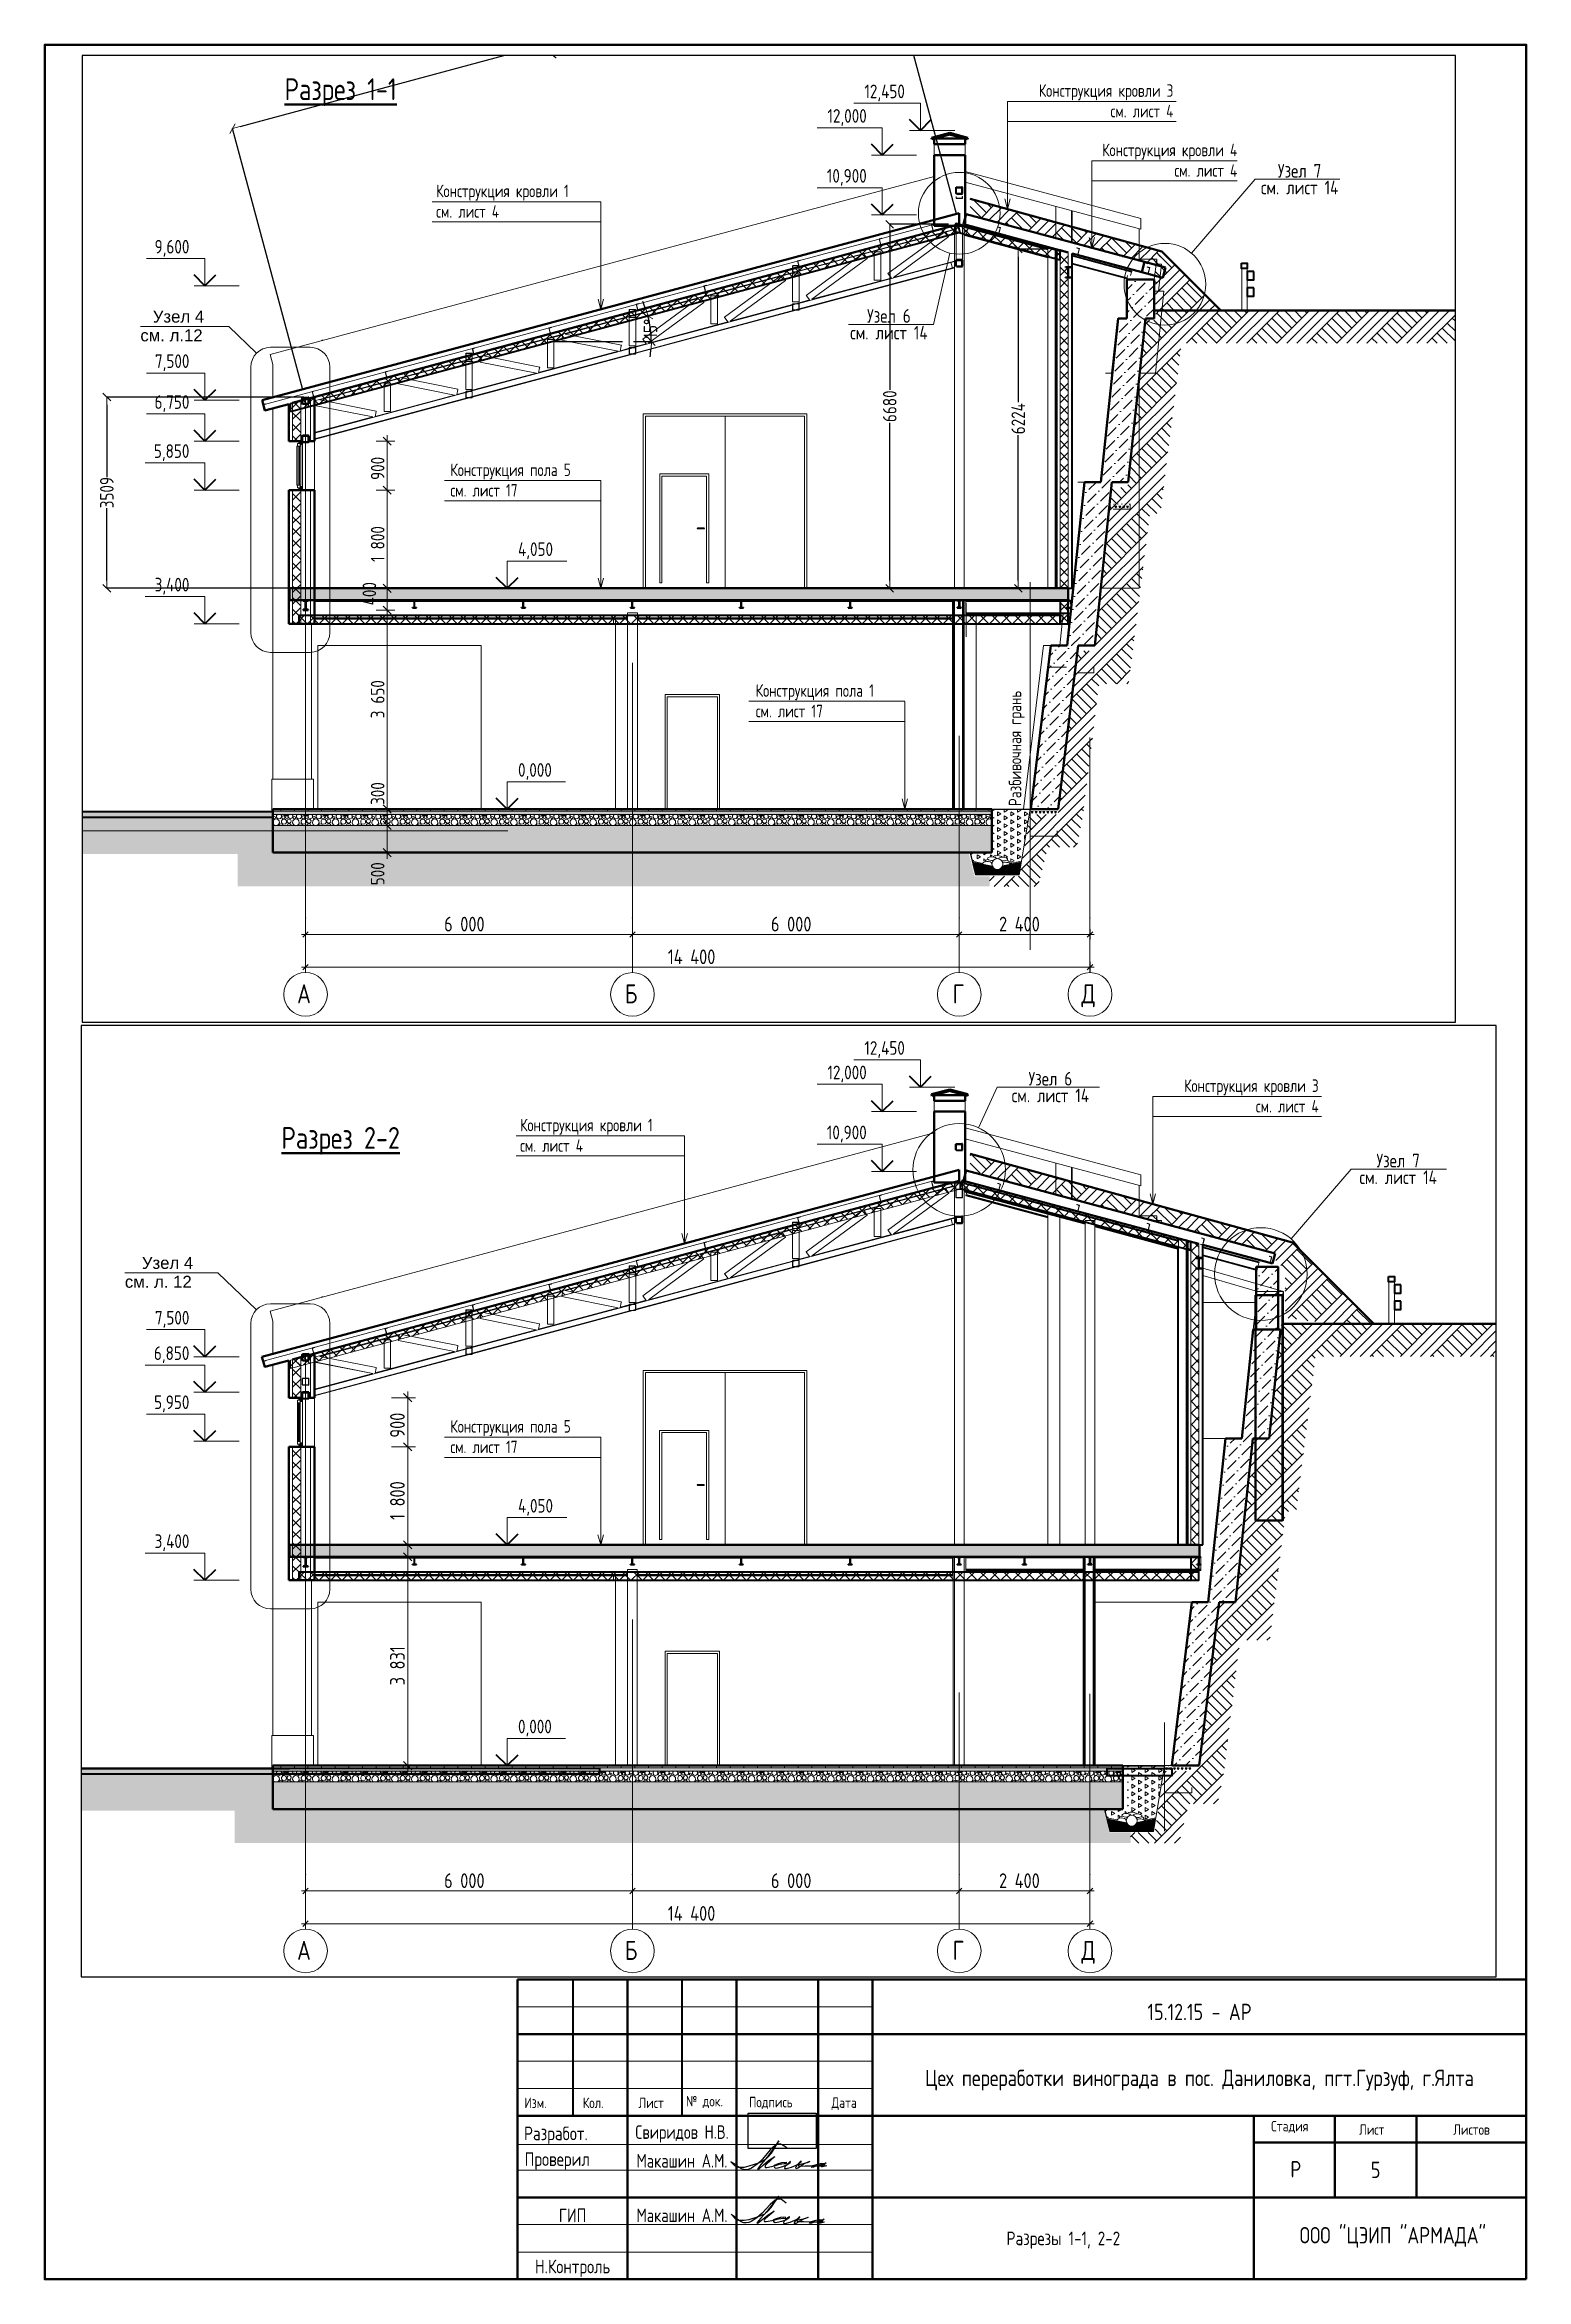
# Paper-space layout '5 Разрезы 1-1 2-2' of a CAD drawing. Header units: millimetres. Extents: x 20 to 292, y 5 to 415.
# The model-space entities are those that its viewports show. They can reach past a viewport. Long polylines and large blocks are cut down to what shows.
import ezdxf
from ezdxf.enums import TextEntityAlignment as Align

# ---------------------------------------------------------------- set-up
doc = ezdxf.new("R2010")
doc.units = ezdxf.units.MM
doc.header["$MEASUREMENT"] = 0
doc.header["$XCLIPFRAME"] = 2
for name, pattern in [('Dashed', [564.444447, 282.222223, -282.222223]), ('Double Dashed copy', [3020, 2500, -200, 120, -200]), ('Штрихштриховая', [10936.110735, 5291.666508, -2116.666555, 1411.111116, -2116.666555])]:
    doc.linetypes.add(name, pattern=pattern)
for name, color, linetype in [('- Спрятан', 7, 'Continuous'), ('Двери ArchiCAD', 7, 'Continuous'), ('колонны', 7, 'Continuous'), ('крыша', 7, 'Continuous'), ('Окна ArchiCAD', 7, 'Continuous'), ('оси', 7, 'Continuous'), ('отделка', 7, 'Continuous'), ('перекрытие', 7, 'Continuous'), ('подп стены Инжзащита', 7, 'Continuous'), ('размеры', 7, 'Continuous'), ('размеры внутр', 7, 'Continuous'), ('стены внутр', 7, 'Continuous'), ('стены наруж', 7, 'Continuous'), ('стены02', 7, 'Continuous'), ('текст', 7, 'Continuous'), ('чертеж', 7, 'Continuous')]:
    doc.layers.add(name, color=color, linetype=linetype)
for name, color, linetype, lineweight in [('- Спрятан_Ном._пера__96', 7, 'Continuous', 13), ('- Спрятан_Ном._пера__98', 7, 'Continuous', 35), ('0_Ном._пера__95', 251, 'Continuous', 13), ('0_Ном._пера__96', 7, 'Continuous', 13), ('0_Ном._пера__97', 7, 'Continuous', 20), ('ArchiCAD - master only_Ном._пера__1', 7, 'Continuous', 25), ('Двери ArchiCAD_Ном._пера__96', 7, 'Continuous', 13), ('Двери ArchiCAD_Ном._пера__97', 7, 'Continuous', 20), ('колонны_Ном._пера__96', 7, 'Continuous', 13), ('крыша_Ном._пера__96', 7, 'Continuous', 13), ('крыша_Ном._пера__99', 7, 'Continuous', 40), ('линии_Ном._пера__99', 7, 'Continuous', 40), ('Окна ArchiCAD_Ном._пера__96', 7, 'Continuous', 13), ('Окна ArchiCAD_Ном._пера__97', 7, 'Continuous', 20), ('оси_Ном._пера__96', 7, 'Continuous', 13), ('оси_Ном._пера__97', 7, 'Continuous', 20), ('отделка_Ном._пера__96', 7, 'Continuous', 13), ('перекрытие_Ном._пера__94', 252, 'Continuous', 13), ('перекрытие_Ном._пера__96', 7, 'Continuous', 13), ('перекрытие_Ном._пера__97', 7, 'Continuous', 20), ('перекрытие_Ном._пера__99', 7, 'Continuous', 40), ('подп стены Инжзащита_Ном._пера__94', 252, 'Continuous', 13), ('подп стены Инжзащита_Ном._пера__96', 7, 'Continuous', 13), ('подп стены Инжзащита_Ном._пера__97', 7, 'Continuous', 20), ('подп стены Инжзащита_Ном._пера__98', 7, 'Continuous', 35), ('подп стены Инжзащита_Ном._пера__99', 7, 'Continuous', 40), ('размеры внутр_Ном._пера__51', 98, 'Continuous', 50), ('размеры внутр_Ном._пера__96', 7, 'Continuous', 13), ('размеры_Ном._пера__96', 7, 'Continuous', 13), ('стены внутр_Ном._пера__96', 7, 'Continuous', 13), ('стены наруж_Ном._пера__96', 7, 'Continuous', 13), ('стены наруж_Ном._пера__97', 7, 'Continuous', 20), ('стены наруж_Ном._пера__98', 7, 'Continuous', 35), ('стены наруж_Ном._пера__99', 7, 'Continuous', 40), ('стены02_Ном._пера__96', 7, 'Continuous', 13), ('стены02_Ном._пера__99', 7, 'Continuous', 40), ('текст_Ном._пера__1', 7, 'Continuous', 25), ('текст_Ном._пера__96', 7, 'Continuous', 13), ('текст_Ном._пера__99', 7, 'Continuous', 40), ('фермы_Ном._пера__96', 7, 'Continuous', 13), ('чертеж_Ном._пера__96', 7, 'Continuous', 13), ('чертеж_Ном._пера__97', 7, 'Continuous', 20), ('чертеж_Ном._пера__98', 7, 'Continuous', 35), ('чертеж_Ном._пера__99', 7, 'Continuous', 40), ('штриховка_Ном._пера__98', 7, 'Continuous', 35)]:
    doc.layers.add(name, color=color, linetype=linetype, lineweight=lineweight)
doc.layers.add('NonPlottable_0', color=7, linetype='Continuous', plot=False)
doc.styles.add('СГЕНЕРИР_СТИЛЬ_1', font='gost_2_304-81_type.ttf')
doc.styles.add('СГЕНЕРИР_СТИЛЬ_2', font='arial.ttf')
doc.dimstyles.new('СГЕНЕРИР_СТИЛЬ__1', dxfattribs={"dimtxt": 270.000005, "dimasz": 95, "dimexe": 0.18, "dimexo": 0, "dimgap": 0.09, "dimtad": 1, "dimtih": 1, "dimtoh": 1, "dimdec": 0, "dimzin": 0, "dimdsep": 46, "dimtxsty": 'СГЕНЕРИР_СТИЛЬ_1', "dimblk": 'ARROWHEAD_6', "dimblk1": 'ARROWHEAD_6', "dimblk2": 'ARROWHEAD_6', "dimcen": 0.09, "dimclrd": 7, "dimclre": 7, "dimclrt": 98, "dimadec": 0, "dimazin": 0, "dimtfac": 1, "dimtdec": 4, "dimtmove": 0, "dimatfit": 3, "dimfxl": 1, "dimtolj": 1, "dimtzin": 0, "dimarcsym": 0})
doc.dimstyles.new('СГЕНЕРИР_СТИЛЬ__2', dxfattribs={"dimtxt": 250, "dimasz": 142.5, "dimexe": 0.18, "dimexo": 200, "dimgap": 0.09, "dimtad": 1, "dimdec": 0, "dimzin": 0, "dimdsep": 46, "dimtxsty": 'СГЕНЕРИР_СТИЛЬ_1', "dimblk": 'ARROWHEAD_6', "dimblk1": 'ARROWHEAD_6', "dimblk2": 'ARROWHEAD_6', "dimcen": 0.09, "dimclrd": 7, "dimclre": 7, "dimclrt": 7, "dimadec": 0, "dimazin": 0, "dimtfac": 1, "dimtdec": 4, "dimtmove": 0, "dimatfit": 3, "dimfxl": 1, "dimtolj": 1, "dimtzin": 0, "dimarcsym": 0})
doc.dimstyles.new('СГЕНЕРИР_СТИЛЬ__3', dxfattribs={"dimtxt": 250, "dimasz": 142.5, "dimexe": 0.18, "dimexo": 200, "dimgap": 0.09, "dimtad": 1, "dimdec": 0, "dimzin": 0, "dimdsep": 46, "dimtxsty": 'СГЕНЕРИР_СТИЛЬ_1', "dimblk": 'ARROWHEAD_6', "dimblk1": 'ARROWHEAD_6', "dimblk2": 'ARROWHEAD_6', "dimcen": 0.09, "dimclrd": 7, "dimclre": 7, "dimclrt": 7, "dimadec": 0, "dimazin": 0, "dimtfac": 1, "dimtdec": 4, "dimtmove": 2, "dimatfit": 3, "dimfxl": 1, "dimtolj": 1, "dimtzin": 0, "dimarcsym": 0})
doc.dimstyles.new('СГЕНЕРИР_СТИЛЬ__4', dxfattribs={"dimtxt": 270.000005, "dimasz": 142.5, "dimexe": 0.18, "dimexo": 300, "dimgap": 0.09, "dimtad": 1, "dimdec": 0, "dimzin": 0, "dimdsep": 46, "dimtxsty": 'СГЕНЕРИР_СТИЛЬ_1', "dimblk": 'ARROWHEAD_6', "dimblk1": 'ARROWHEAD_6', "dimblk2": 'ARROWHEAD_6', "dimcen": 0.09, "dimclrd": 7, "dimclre": 7, "dimclrt": 7, "dimadec": 0, "dimazin": 0, "dimtfac": 1, "dimtdec": 4, "dimtmove": 0, "dimatfit": 3, "dimfxl": 1, "dimtolj": 1, "dimtzin": 0, "dimarcsym": 0})
picture_1 = doc.add_image_def('image1.bmp', size_in_pixel=(222, 116))
pattern_1 = [(90, (813174.23, 218544.26), (123.73335, 71.4375), [71.4375, -71.4375]), (30, (813174.23, 218544.26), (-123.733365, 71.437474), [71.4375, -71.4375]), (150, (813236.09, 218579.98), (-1.5e-05, 142.874974), [71.4375, -71.4375])]
pattern_2 = [(45, (0, 0), (-212.132, 212.132), [225, -75, 0, -75]), (45, (26.52, 238.65), (-212.132, 212.132), [225, -75, 0, -75])]
pattern_3 = [(45, (0, 0), (-275.7716, 275.7716), []), (45, (-91.9, 91.9), (-551.543, 551.543), []), (45, (-183.85, 183.85), (-551.543, 551.543), []), (135, (-275.77, 275.77), (91.92388, 91.92388), [390, -390])]
pattern_4 = [(45, (0, 0), (-106.06602, 106.06602), []), (135, (0, 0), (106.06602, 106.06602), [])]
pattern_5 = [(90, (930903.16, 192068.54), (123.73335, 71.4375), [71.4375, -71.4375]), (30, (930903.16, 192068.54), (-123.733365, 71.437474), [71.4375, -71.4375]), (150, (930965.03, 192104.26), (-1.5e-05, 142.874974), [71.4375, -71.4375])]
pattern_6 = [(45, (115262.05, -26475.72), (-275.7716, 275.7716), []), (45, (115170.1, -26383.8), (-551.543, 551.543), []), (45, (115078.2, -26291.9), (-551.543, 551.543), []), (135, (114986.27, -26199.95), (91.92388, 91.92388), [390, -390])]
pattern_7 = [(45, (115262.05, -26475.72), (-106.06602, 106.06602), []), (135, (115262.05, -26475.72), (106.06602, 106.06602), [])]
pattern_8 = [(45, (115262.05, -26475.72), (-212.132, 212.132), [225, -75, 0, -75]), (45, (115288.56, -26237.07), (-212.132, 212.132), [225, -75, 0, -75])]

psp = doc.layouts.new('5 Разрезы 1-1  2-2')

# ---------------------------------------------------------------- texts
at = {"layer": 'текст_Ном._пера__1', "linetype": 'Continuous', "insert": (267.5, 12.68), "char_height": 3, "attachment_point": 5, "style": 'СГЕНЕРИР_СТИЛЬ_1'}
psp.add_mtext('{ООО "ЦЭИП "АРМАДА"}', dxfattribs=at)
at = {"layer": 'текст_Ном._пера__96', "linetype": 'Continuous', "char_height": 1.916, "attachment_point": 7, "style": 'СГЕНЕРИР_СТИЛЬ_1'}
for s, insert in [('{Изм.}', (108.06, 36.41)), ('{Кол.}', (118.79, 36.42)), ('{Лист}', (129.02, 36.42)), ('{№ док.}', (137.73, 36.42)), ('{Подпись}', (149.29, 36.25)), ('{Дата}', (164.45, 36.06)), ('{Стадия}', (245.15, 31.83)), ('{Лист}', (261.3, 31.51)), ('{Листов}', (278.59, 31.51))]:
    psp.add_mtext(s, dxfattribs=dict(at, insert=insert))
at = {"layer": 'текст_Ном._пера__99', "linetype": 'Continuous', "style": 'СГЕНЕРИР_СТИЛЬ_1'}
for s, insert, char_height, attachment_point in [('{\\LРазрез 1-1}', (74.33, 406.29), 4, 5), ('{\\LРазрез 2-2}', (74.33, 213.88), 4, 5), ('{15.12.15 - АР}', (232, 54.05), 3, 5), ('{ Разработ.}', (106.7, 29.84), 2.5, 7), ('{\\W0.950000x;Свиридов Н.В.}', (137, 30.09), 2.5, 8), ('{ Проверил}', (106.83, 25.12), 2.5, 7), ('{\\W0.950000x;Макашин А.М.}', (137, 25.49), 2.5, 8), ('{Р}', (249.67, 25.2), 3, 5), ('{5}', (264.34, 25.08), 3, 5), ('{ГИП}', (116.91, 15.48), 2.5, 8), ('{\\W0.950000x;Макашин А.М.}', (137, 15.49), 2.5, 8), ('{Разрезы 1-1, 2-2}', (207, 12.17), 2.5, 5), ('{Н.Контроль}', (116.91, 5.42), 2.5, 8)]:
    psp.add_mtext(s, dxfattribs=dict(at, insert=insert, char_height=char_height, attachment_point=attachment_point))
at = {"layer": 'текст_Ном._пера__99', "linetype": 'Continuous', "insert": (232, 41.54), "char_height": 3, "width": 120, "attachment_point": 5, "line_spacing_factor": 0.88181, "style": 'СГЕНЕРИР_СТИЛЬ_1'}
psp.add_mtext('{Цех переработки винограда в пос. Даниловка, пгт.Гурзуф, г.Ялта}', dxfattribs=at)

msp = doc.modelspace()

# ---------------------------------------------------------------- texts
at = {"layer": '0_Ном._пера__96', "linetype": 'Continuous', "char_height": 250, "attachment_point": 5, "line_spacing_factor": 0.736364, "style": 'СГЕНЕРИР_СТИЛЬ_1'}
for s, insert in [('{Узел 7\\Pсм. лист 14}', (75703.8, 11556.7)), ('{Узел 6\\Pсм. лист 14}', (68164.1, 8893.8)), ('{Узел 6\\Pсм. лист 14}', (186390.8, -14026.1)), ('{Узел 7\\Pсм. лист 14}', (192775.7, -15528.2))]:
    msp.add_mtext(s, dxfattribs=dict(at, insert=insert))
at = {"layer": 'текст_Ном._пера__1', "linetype": 'Continuous', "char_height": 230, "style": 'СГЕНЕРИР_СТИЛЬ_1'}
for s, insert, attachment_point, line_spacing_factor in [('{\\W0.950000x;Конструкция кровли 3\\Pсм. лист 4}', (73386.5, 12993.7), 6, 0.981818), ('{\\W0.950000x;Конструкция кровли 4\\Pсм. лист 4}', (74558.8, 11904.2), 6, 0.981818), ('{\\W0.950000x;Конструкция кровли 1\\Pсм. лист 4}', (59852.7, 11152.2), 4, 0.982247), ('{\\W0.950000x;Конструкция пола 5\\Pсм. лист 17}', (60113.3, 6035.9), 4, 0.981818), ('{\\W0.950000x;Конструкция пола 1\\Pсм. лист 17}', (65718.9, 1986), 4, 0.982247), ('{\\W0.950000x;Конструкция кровли 3\\Pсм. лист 4}', (191316.4, -14188.6), 6, 0.981818), ('{\\W0.950000x;Конструкция кровли 1\\Pсм. лист 4}', (176655.8, -14910.6), 4, 0.982247), ('{\\W0.950000x;Конструкция пола 5\\Pсм. лист 17}', (175375.4, -20439.8), 4, 0.981818)]:
    msp.add_mtext(s, dxfattribs=dict(at, insert=insert, attachment_point=attachment_point, line_spacing_factor=line_spacing_factor))
at = {"layer": 'текст_Ном._пера__1', "linetype": 'Continuous', "insert": (70511, 53.5), "char_height": 230, "attachment_point": 4, "rotation": 90, "style": 'СГЕНЕРИР_СТИЛЬ_1'}
msp.add_mtext('{\\W0.950000x;Разбивочная грань}', dxfattribs=at)

# ---------------------------------------------------------------- blocks, each defined once
blk = doc.blocks.new('Элемент разреза_1_2')
at = {"layer": 'стены наруж_Ном._пера__96', "linetype": 'Continuous'}
blk.add_line((71231, 11054), (71231, 10474), dxfattribs=at)
blk = doc.blocks.new('Элемент разреза_2_2')
at = {"layer": 'подп стены Инжзащита_Ном._пера__96', "linetype": 'Continuous'}
h = blk.add_hatch(dxfattribs=at)
h.set_pattern_fill('Ж_Б_2_0002', color=256, style=0, pattern_type=2)
h.set_pattern_definition(pattern_2)
h.paths.add_polyline_path([(73032, 9000), (73032, 9715), (72532, 9715), (72532, 9000)])
for p, q in [((72561, 9918), (72556, 9885)), ((73084, 10088), (72761, 10088)), ((73084, 10088), (73032, 9715)), ((73084, 10000), (73084, 10088)), ((72542, 9787), (72532, 9715)), ((73032, 9000), (73037, 9000))]:
    blk.add_line(p, q, dxfattribs=at)
at = {"layer": 'подп стены Инжзащита_Ном._пера__99', "linetype": 'Continuous'}
for p, q in [((72532, 9715), (73032, 9715)), ((72532, 9000), (72532, 9715)), ((73032, 9000), (73032, 9715)), ((72872, 9000), (73032, 9000))]:
    blk.add_line(p, q, dxfattribs=at)
blk = doc.blocks.new('Элемент разреза_3_2')
at = {"layer": 'подп стены Инжзащита_Ном._пера__96', "linetype": 'Continuous'}
for p, q in [((73213, 9500), (73037, 9500)), ((73056, 8000), (73213, 9500)), ((72767, 8000), (73056, 8000))]:
    blk.add_line(p, q, dxfattribs=at)
blk = doc.blocks.new('Элемент разреза_4_2')
at = {"layer": 'подп стены Инжзащита_Ном._пера__96', "linetype": 'Continuous'}
for p, q in [((73166, 10000), (73075, 10000)), ((73114, 9500), (73166, 10000))]:
    blk.add_line(p, q, dxfattribs=at)
blk = doc.blocks.new('Элемент разреза_5_2')
at = {"layer": 'перекрытие_Ном._пера__94', "linetype": 'Continuous'}
blk.add_hatch(color=256, dxfattribs=at).paths.add_polyline_path([(71456, 3831), (71456, 4050), (57161, 4050), (57161, 3831)])
at = {"layer": 'перекрытие_Ном._пера__99', "linetype": 'Continuous'}
for p, q in [((57161, 4050), (71456, 4050)), ((57161, 3831), (57161, 4050)), ((57161, 3831), (71456, 3831)), ((71456, 3831), (71456, 4050))]:
    blk.add_line(p, q, dxfattribs=at)
blk = doc.blocks.new('Элемент разреза_6_2')
at = {"layer": 'стены наруж_Ном._пера__96', "linetype": 'Continuous'}
h = blk.add_hatch(dxfattribs=at)
h.set_pattern_fill('УТЕПЛИТ_МЕЛКИЙ_0002', color=256, style=0, pattern_type=2)
h.set_pattern_definition(pattern_4)
h.paths.add_polyline_path([(57366, 7490), (57216, 7450), (57216, 6750), (57366, 6750)])
h = blk.add_hatch(dxfattribs=at)
h.set_pattern_fill('УТЕПЛИТ_МЕЛКИЙ_0002', color=256, style=0, pattern_type=2)
h.set_pattern_definition(pattern_4)
h.paths.add_polyline_path([(57366, 5850), (57216, 5850), (57216, 4050), (57366, 4050)])
for p, q in [((57216, 6750), (57216, 7450)), ((57216, 6750), (57216, 7450)), ((57366, 6750), (57366, 7490)), ((57366, 6750), (57366, 7490)), ((57546, 6750), (57546, 7538)), ((57546, 6750), (57546, 7538)), ((57216, 4050), (57216, 5850)), ((57216, 4050), (57216, 5850)), ((57366, 4050), (57366, 5850)), ((57366, 4050), (57366, 5850)), ((57546, 4050), (57546, 5850)), ((57546, 4050), (57546, 5850))]:
    blk.add_line(p, q, dxfattribs=at)
at = {"layer": 'стены наруж_Ном._пера__99', "linetype": 'Continuous'}
for p, q in [((57146, 6750), (57146, 7431)), ((57216, 7450), (57366, 7490)), ((57366, 7490), (57396, 7498)), ((57396, 7443), (57396, 7498)), ((57399, 7436), (57396, 7443)), ((57406, 7433), (57399, 7436)), ((57406, 7433), (57506, 7433)), ((57506, 7433), (57513, 7436)), ((57513, 7436), (57516, 7443)), ((57516, 7531), (57546, 7538)), ((57516, 7443), (57516, 7531)), ((57546, 7538), (57596, 7552)), ((57596, 7552), (57621, 7559)), ((57621, 6750), (57621, 7559)), ((57146, 6750), (57166, 6750)), ((57166, 6750), (57216, 6750)), ((57216, 6750), (57366, 6750)), ((57366, 6750), (57396, 6750)), ((57396, 6843), (57399, 6850)), ((57396, 6750), (57396, 6843)), ((57399, 6850), (57406, 6853)), ((57406, 6853), (57506, 6853)), ((57513, 6850), (57506, 6853)), ((57516, 6843), (57513, 6850)), ((57516, 6750), (57516, 6843)), ((57516, 6750), (57546, 6750)), ((57546, 6750), (57596, 6750)), ((57596, 6750), (57621, 6750)), ((57146, 5850), (57166, 5850)), ((57146, 4050), (57146, 5850)), ((57166, 5850), (57216, 5850)), ((57216, 5850), (57366, 5850)), ((57366, 5850), (57546, 5850)), ((57546, 5850), (57596, 5850)), ((57596, 5850), (57621, 5850)), ((57621, 4050), (57621, 5850))]:
    blk.add_line(p, q, dxfattribs=at)
blk = doc.blocks.new('Элемент разреза_7_2')
at = {"layer": 'Двери ArchiCAD_Ном._пера__96', "linetype": 'Continuous'}
for p, q in [((63656, 7250), (63656, 4050)), ((66656, 7250), (63656, 7250)), ((66656, 4050), (66656, 7250))]:
    blk.add_line(p, q, dxfattribs=at)
at = {"layer": 'Двери ArchiCAD_Ном._пера__97', "linetype": 'Continuous'}
for p, q in [((63696, 4050), (63696, 7210)), ((63696, 7210), (66616, 7210)), ((65156, 4050), (65156, 7210)), ((66616, 7210), (66616, 4050))]:
    blk.add_line(p, q, dxfattribs=at)
blk = doc.blocks.new('*X8')
at = {"layer": 'перекрытие_Ном._пера__94', "linetype": 'Continuous'}
for p, q in [((56856, -119), (56856, -118)), ((56856, -145), (56856, -119)), ((56856, -146), (56856, -145)), ((56859, -218), (56856, -240)), ((56856, -256), (56868, -283)), ((56881, -192), (56859, -218)), ((56869, -143), (56863, -158)), ((56863, -158), (56869, -172)), ((56868, -283), (56894, -300)), ((56883, -137), (56869, -143)), ((56869, -172), (56883, -178)), ((56915, -182), (56881, -192)), ((56898, -143), (56883, -137)), ((56883, -178), (56898, -172)), ((56904, -158), (56898, -143)), ((56898, -172), (56904, -158)), ((56948, -192), (56915, -182)), ((56939, -100), (56924, -120)), ((56924, -120), (56924, -149)), ((56924, -149), (56942, -173)), ((56935, -300), (56961, -283)), ((56942, -173), (56969, -182)), ((56970, -218), (56948, -192)), ((56975, -280), (56960, -300)), ((56961, -283), (56975, -252)), ((56969, -182), (56997, -173)), ((56975, -252), (56970, -218)), ((57000, -272), (56975, -280)), ((56997, -173), (57014, -149)), ((57014, -120), (57000, -100)), ((57025, -280), (57000, -272)), ((57030, -192), (57013, -216)), ((57013, -216), (57013, -245)), ((57013, -245), (57030, -269)), ((57014, -149), (57014, -120)), ((57028, -133), (57020, -153)), ((57020, -153), (57028, -174)), ((57039, -300), (57025, -280)), ((57048, -125), (57028, -133)), ((57028, -174), (57048, -182)), ((57058, -183), (57030, -192)), ((57030, -269), (57058, -278)), ((57048, -100), (57048, -101)), ((57048, -101), (57077, -120)), ((57069, -133), (57048, -125)), ((57048, -182), (57069, -174)), ((57086, -192), (57058, -183)), ((57058, -278), (57086, -269)), ((57077, -153), (57069, -133)), ((57069, -174), (57077, -153)), ((57077, -120), (57112, -120)), ((57103, -216), (57086, -192)), ((57086, -269), (57103, -245)), ((57095, -132), (57087, -150)), ((57087, -150), (57095, -168)), ((57112, -125), (57095, -132)), ((57095, -168), (57112, -175)), ((57103, -245), (57103, -216)), ((57125, -278), (57109, -300)), ((57112, -120), (57141, -101)), ((57130, -132), (57112, -125)), ((57112, -175), (57130, -168)), ((57129, -193), (57116, -215)), ((57116, -215), (57121, -241)), ((57121, -241), (57141, -258)), ((57153, -269), (57125, -278)), ((57154, -184), (57129, -193)), ((57137, -150), (57130, -132)), ((57130, -168), (57137, -150)), ((57153, -100), (57139, -119)), ((57139, -119), (57139, -145)), ((57139, -145), (57155, -167)), ((57141, -101), (57141, -100)), ((57141, -258), (57167, -258)), ((57181, -278), (57153, -269)), ((57179, -193), (57154, -184)), ((57155, -167), (57180, -175)), ((57167, -258), (57187, -241)), ((57192, -215), (57179, -193)), ((57180, -175), (57205, -167)), ((57197, -300), (57181, -278)), ((57187, -241), (57192, -215)), ((57205, -167), (57220, -145)), ((57220, -119), (57206, -100)), ((57223, -218), (57218, -252)), ((57218, -252), (57232, -283)), ((57220, -145), (57220, -119)), ((57245, -192), (57223, -218)), ((57232, -143), (57226, -158)), ((57226, -158), (57232, -172)), ((57247, -137), (57232, -143)), ((57232, -172), (57247, -178)), ((57232, -283), (57258, -300)), ((57278, -182), (57245, -192)), ((57262, -143), (57247, -137)), ((57247, -178), (57262, -172)), ((57268, -158), (57262, -143)), ((57262, -172), (57268, -158)), ((57311, -192), (57278, -182)), ((57302, -100), (57288, -120)), ((57288, -120), (57288, -149)), ((57288, -149), (57305, -173)), ((57299, -300), (57325, -283)), ((57305, -173), (57333, -182)), ((57334, -218), (57311, -192)), ((57338, -280), (57324, -300)), ((57325, -283), (57339, -252)), ((57333, -182), (57361, -173)), ((57339, -252), (57334, -218)), ((57363, -272), (57338, -280)), ((57361, -173), (57378, -149)), ((57388, -280), (57363, -272)), ((57378, -120), (57364, -100)), ((57394, -192), (57376, -216)), ((57376, -216), (57376, -245)), ((57376, -245), (57394, -269)), ((57378, -149), (57378, -120)), ((57392, -133), (57384, -153)), ((57384, -153), (57392, -174)), ((57403, -300), (57388, -280)), ((57412, -125), (57392, -133)), ((57392, -174), (57412, -182)), ((57422, -183), (57394, -192)), ((57394, -269), (57422, -278)), ((57411, -100), (57412, -101)), ((57412, -101), (57441, -120)), ((57432, -133), (57412, -125)), ((57412, -182), (57432, -174)), ((57450, -192), (57422, -183)), ((57422, -278), (57450, -269)), ((57441, -153), (57432, -133)), ((57432, -174), (57441, -153)), ((57441, -120), (57475, -120)), ((57467, -216), (57450, -192)), ((57450, -269), (57467, -245)), ((57458, -132), (57451, -150)), ((57451, -150), (57458, -168)), ((57476, -125), (57458, -132)), ((57458, -168), (57476, -175)), ((57467, -245), (57467, -216)), ((57489, -278), (57473, -300)), ((57475, -120), (57505, -101)), ((57494, -132), (57476, -125)), ((57476, -175), (57494, -168)), ((57493, -193), (57480, -215)), ((57480, -215), (57485, -241)), ((57485, -241), (57505, -258)), ((57517, -269), (57489, -278)), ((57518, -184), (57493, -193)), ((57501, -150), (57494, -132)), ((57494, -168), (57501, -150)), ((57517, -100), (57503, -119)), ((57503, -119), (57503, -145)), ((57503, -145), (57518, -167)), ((57505, -101), (57505, -100)), ((57505, -258), (57531, -258)), ((57545, -278), (57517, -269)), ((57518, -167), (57543, -175)), ((57542, -193), (57518, -184)), ((57531, -258), (57551, -241)), ((57556, -215), (57542, -193)), ((57543, -175), (57568, -167)), ((57561, -300), (57545, -278)), ((57551, -241), (57556, -215)), ((57568, -167), (57584, -145)), ((57584, -119), (57570, -100)), ((57586, -218), (57581, -252)), ((57581, -252), (57596, -283)), ((57584, -145), (57584, -119)), ((57609, -192), (57586, -218)), ((57596, -143), (57590, -158)), ((57590, -158), (57596, -172)), ((57611, -137), (57596, -143)), ((57596, -172), (57611, -178)), ((57596, -283), (57622, -300)), ((57642, -182), (57609, -192)), ((57625, -143), (57611, -137)), ((57611, -178), (57625, -172)), ((57631, -158), (57625, -143)), ((57625, -172), (57631, -158)), ((57675, -192), (57642, -182)), ((57666, -100), (57652, -120)), ((57652, -120), (57652, -149)), ((57652, -149), (57669, -173)), ((57662, -300), (57688, -283)), ((57669, -173), (57697, -182)), ((57698, -218), (57675, -192)), ((57702, -280), (57687, -300)), ((57688, -283), (57703, -252)), ((57697, -182), (57725, -173)), ((57703, -252), (57698, -218)), ((57727, -272), (57702, -280)), ((57725, -173), (57742, -149)), ((57752, -280), (57727, -272)), ((57742, -120), (57728, -100)), ((57757, -192), (57740, -216)), ((57740, -216), (57740, -245)), ((57740, -245), (57757, -269)), ((57742, -149), (57742, -120)), ((57756, -133), (57747, -153)), ((57747, -153), (57756, -174)), ((57767, -300), (57752, -280)), ((57776, -125), (57756, -133)), ((57756, -174), (57776, -182)), ((57786, -183), (57757, -192)), ((57757, -269), (57786, -278)), ((57775, -100), (57776, -101)), ((57776, -101), (57805, -120)), ((57796, -133), (57776, -125)), ((57776, -182), (57796, -174)), ((57814, -192), (57786, -183)), ((57786, -278), (57814, -269)), ((57804, -153), (57796, -133)), ((57796, -174), (57804, -153)), ((57805, -120), (57839, -120)), ((57831, -216), (57814, -192)), ((57814, -269), (57831, -245)), ((57822, -132), (57815, -150)), ((57815, -150), (57822, -168)), ((57840, -125), (57822, -132)), ((57822, -168), (57840, -175)), ((57831, -245), (57831, -216)), ((57853, -278), (57837, -300)), ((57839, -120), (57868, -101)), ((57857, -132), (57840, -125)), ((57840, -175), (57857, -168)), ((57857, -193), (57844, -215)), ((57844, -215), (57848, -241)), ((57848, -241), (57868, -258)), ((57881, -269), (57853, -278)), ((57865, -150), (57857, -132)), ((57857, -168), (57865, -150)), ((57882, -184), (57857, -193)), ((57880, -100), (57867, -119)), ((57867, -119), (57867, -145)), ((57867, -145), (57882, -167)), ((57868, -101), (57869, -100)), ((57868, -258), (57895, -258)), ((57908, -278), (57881, -269)), ((57882, -167), (57907, -175)), ((57906, -193), (57882, -184)), ((57895, -258), (57915, -241)), ((57919, -215), (57906, -193)), ((57907, -175), (57932, -167)), ((57924, -300), (57908, -278)), ((57915, -241), (57919, -215)), ((57932, -167), (57948, -145)), ((57948, -119), (57934, -100)), ((57950, -218), (57945, -252)), ((57945, -252), (57959, -283)), ((57948, -145), (57948, -119)), ((57973, -192), (57950, -218)), ((57960, -143), (57954, -158)), ((57954, -158), (57960, -172)), ((57959, -283), (57985, -300)), ((57974, -137), (57960, -143)), ((57960, -172), (57974, -178)), ((58006, -182), (57973, -192)), ((57989, -143), (57974, -137)), ((57974, -178), (57989, -172)), ((57995, -158), (57989, -143)), ((57989, -172), (57995, -158)), ((58039, -192), (58006, -182)), ((58030, -100), (58016, -120)), ((58016, -120), (58016, -149)), ((58016, -149), (58033, -173)), ((58026, -300), (58052, -283)), ((58033, -173), (58061, -182)), ((58061, -218), (58039, -192)), ((58066, -280), (58051, -300)), ((58052, -283), (58066, -252)), ((58061, -182), (58088, -173)), ((58066, -252), (58061, -218)), ((58091, -272), (58066, -280)), ((58088, -173), (58106, -149)), ((58106, -120), (58091, -100)), ((58116, -280), (58091, -272)), ((58121, -192), (58104, -216)), ((58104, -216), (58104, -245)), ((58104, -245), (58121, -269)), ((58106, -149), (58106, -120)), ((58119, -133), (58111, -153)), ((58111, -153), (58119, -174)), ((58131, -300), (58116, -280)), ((58140, -125), (58119, -133)), ((58119, -174), (58140, -182)), ((58149, -183), (58121, -192)), ((58121, -269), (58149, -278)), ((58139, -100), (58139, -101)), ((58139, -101), (58168, -120)), ((58160, -133), (58140, -125)), ((58140, -182), (58160, -174)), ((58177, -192), (58149, -183)), ((58149, -278), (58177, -269)), ((58168, -153), (58160, -133)), ((58160, -174), (58168, -153)), ((58168, -120), (58203, -120)), ((58195, -216), (58177, -192)), ((58177, -269), (58195, -245)), ((58186, -132), (58178, -150)), ((58178, -150), (58186, -168)), ((58203, -125), (58186, -132)), ((58186, -168), (58203, -175)), ((58195, -245), (58195, -216)), ((58216, -278), (58200, -300)), ((58203, -120), (58232, -101)), ((58221, -132), (58203, -125)), ((58203, -175), (58221, -168)), ((58221, -193), (58207, -215)), ((58207, -215), (58212, -241)), ((58212, -241), (58232, -258)), ((58244, -269), (58216, -278)), ((58228, -150), (58221, -132)), ((58221, -168), (58228, -150)), ((58245, -184), (58221, -193)), ((58244, -100), (58230, -119)), ((58230, -119), (58230, -145)), ((58230, -145), (58246, -167)), ((58232, -101), (58233, -100)), ((58232, -258), (58258, -258)), ((58272, -278), (58244, -269)), ((58270, -193), (58245, -184)), ((58246, -167), (58271, -175)), ((58258, -258), (58278, -241)), ((58283, -215), (58270, -193)), ((58271, -175), (58296, -167)), ((58288, -300), (58272, -278)), ((58278, -241), (58283, -215)), ((58296, -167), (58311, -145)), ((58311, -119), (58297, -100)), ((58314, -218), (58309, -252)), ((58309, -252), (58323, -283)), ((58311, -145), (58311, -119)), ((58336, -192), (58314, -218)), ((58324, -143), (58317, -158)), ((58317, -158), (58324, -172)), ((58323, -283), (58349, -300)), ((58338, -137), (58324, -143)), ((58324, -172), (58338, -178)), ((58369, -182), (58336, -192)), ((58353, -143), (58338, -137)), ((58338, -178), (58353, -172)), ((58359, -158), (58353, -143)), ((58353, -172), (58359, -158)), ((58402, -192), (58369, -182)), ((58394, -100), (58379, -120)), ((58379, -120), (58379, -149)), ((58379, -149), (58396, -173)), ((58390, -300), (58416, -283)), ((58396, -173), (58424, -182)), ((58425, -218), (58402, -192)), ((58429, -280), (58415, -300)), ((58416, -283), (58430, -252)), ((58424, -182), (58452, -173)), ((58430, -252), (58425, -218)), ((58454, -272), (58429, -280)), ((58452, -173), (58469, -149)), ((58479, -280), (58454, -272)), ((58469, -120), (58455, -100)), ((58485, -192), (58468, -216)), ((58468, -216), (58468, -245)), ((58468, -245), (58485, -269)), ((58469, -149), (58469, -120)), ((58483, -133), (58475, -153)), ((58475, -153), (58483, -174)), ((58494, -300), (58479, -280)), ((58503, -125), (58483, -133)), ((58483, -174), (58503, -182)), ((58513, -183), (58485, -192)), ((58485, -269), (58513, -278)), ((58503, -100), (58503, -101)), ((58503, -101), (58532, -120)), ((58523, -133), (58503, -125)), ((58503, -182), (58523, -174)), ((58541, -192), (58513, -183)), ((58513, -278), (58541, -269)), ((58532, -153), (58523, -133)), ((58523, -174), (58532, -153)), ((58532, -120), (58567, -120)), ((58558, -216), (58541, -192)), ((58541, -269), (58558, -245)), ((58549, -132), (58542, -150)), ((58542, -150), (58549, -168)), ((58567, -125), (58549, -132)), ((58549, -168), (58567, -175)), ((58558, -245), (58558, -216)), ((58580, -278), (58564, -300)), ((58567, -120), (58596, -101)), ((58585, -132), (58567, -125)), ((58567, -175), (58585, -168)), ((58584, -193), (58571, -215)), ((58571, -215), (58576, -241)), ((58576, -241), (58596, -258)), ((58608, -269), (58580, -278)), ((58609, -184), (58584, -193)), ((58592, -150), (58585, -132)), ((58585, -168), (58592, -150)), ((58608, -100), (58594, -119)), ((58594, -119), (58594, -145)), ((58594, -145), (58609, -167)), ((58596, -101), (58596, -100)), ((58596, -258), (58622, -258)), ((58636, -278), (58608, -269)), ((58609, -167), (58634, -175)), ((58634, -193), (58609, -184)), ((58622, -258), (58642, -241)), ((58634, -175), (58659, -167)), ((58647, -215), (58634, -193)), ((58652, -300), (58636, -278)), ((58642, -241), (58647, -215)), ((58659, -167), (58675, -145)), ((58675, -119), (58661, -100)), ((58677, -218), (58672, -252)), ((58672, -252), (58687, -283)), ((58675, -145), (58675, -119)), ((58700, -192), (58677, -218)), ((58687, -143), (58681, -158)), ((58681, -158), (58687, -172)), ((58702, -137), (58687, -143)), ((58687, -172), (58702, -178)), ((58687, -283), (58713, -300)), ((58733, -182), (58700, -192)), ((58716, -143), (58702, -137)), ((58702, -178), (58716, -172)), ((58723, -158), (58716, -143)), ((58716, -172), (58723, -158)), ((58766, -192), (58733, -182)), ((58757, -100), (58743, -120)), ((58743, -120), (58743, -149)), ((58743, -149), (58760, -173)), ((58753, -300), (58779, -283)), ((58760, -173), (58788, -182)), ((58789, -218), (58766, -192)), ((58793, -280), (58778, -300)), ((58779, -283), (58794, -252)), ((58788, -182), (58816, -173)), ((58794, -252), (58789, -218)), ((58818, -272), (58793, -280)), ((58816, -173), (58833, -149)), ((58843, -280), (58818, -272)), ((58833, -120), (58819, -100)), ((58849, -192), (58831, -216)), ((58831, -216), (58831, -245)), ((58831, -245), (58849, -269)), ((58833, -149), (58833, -120)), ((58847, -133), (58838, -153)), ((58838, -153), (58847, -174)), ((58858, -300), (58843, -280)), ((58867, -125), (58847, -133)), ((58847, -174), (58867, -182)), ((58877, -183), (58849, -192)), ((58849, -269), (58877, -278)), ((58866, -100), (58867, -101)), ((58867, -101), (58896, -120)), ((58887, -133), (58867, -125)), ((58867, -182), (58887, -174)), ((58905, -192), (58877, -183)), ((58877, -278), (58905, -269)), ((58896, -153), (58887, -133)), ((58887, -174), (58896, -153)), ((58896, -120), (58930, -120)), ((58922, -216), (58905, -192)), ((58905, -269), (58922, -245)), ((58913, -132), (58906, -150)), ((58906, -150), (58913, -168)), ((58931, -125), (58913, -132)), ((58913, -168), (58931, -175)), ((58922, -245), (58922, -216)), ((58944, -278), (58928, -300)), ((58930, -120), (58959, -101)), ((58949, -132), (58931, -125)), ((58931, -175), (58949, -168)), ((58948, -193), (58935, -215)), ((58935, -215), (58939, -241)), ((58939, -241), (58960, -258)), ((58972, -269), (58944, -278)), ((58973, -184), (58948, -193)), ((58956, -150), (58949, -132)), ((58949, -168), (58956, -150)), ((58971, -100), (58958, -119)), ((58958, -119), (58958, -145)), ((58958, -145), (58973, -167)), ((58959, -101), (58960, -100)), ((58960, -258), (58986, -258)), ((58999, -278), (58972, -269)), ((58973, -167), (58998, -175)), ((58997, -193), (58973, -184)), ((58986, -258), (59006, -241)), ((59010, -215), (58997, -193)), ((58998, -175), (59023, -167)), ((59015, -300), (58999, -278)), ((59006, -241), (59010, -215)), ((59023, -167), (59039, -145)), ((59039, -119), (59025, -100)), ((59041, -218), (59036, -252)), ((59036, -252), (59051, -283)), ((59039, -145), (59039, -119)), ((59064, -192), (59041, -218)), ((59051, -143), (59045, -158)), ((59045, -158), (59051, -172)), ((59066, -137), (59051, -143)), ((59051, -172), (59066, -178)), ((59051, -283), (59077, -300)), ((59097, -182), (59064, -192)), ((59080, -143), (59066, -137)), ((59066, -178), (59080, -172)), ((59086, -158), (59080, -143)), ((59080, -172), (59086, -158)), ((59130, -192), (59097, -182)), ((59121, -100), (59107, -120)), ((59107, -120), (59107, -149)), ((59107, -149), (59124, -173)), ((59117, -300), (59143, -283)), ((59124, -173), (59152, -182)), ((59152, -218), (59130, -192)), ((59157, -280), (59142, -300)), ((59143, -283), (59157, -252)), ((59152, -182), (59179, -173)), ((59157, -252), (59152, -218)), ((59182, -272), (59157, -280)), ((59179, -173), (59197, -149)), ((59197, -120), (59182, -100)), ((59207, -280), (59182, -272)), ((59212, -192), (59195, -216)), ((59195, -216), (59195, -245)), ((59195, -245), (59212, -269)), ((59197, -149), (59197, -120)), ((59210, -133), (59202, -153)), ((59202, -153), (59210, -174)), ((59222, -300), (59207, -280)), ((59231, -125), (59210, -133)), ((59210, -174), (59231, -182)), ((59240, -183), (59212, -192)), ((59212, -269), (59240, -278)), ((59230, -100), (59231, -101)), ((59231, -101), (59260, -120)), ((59251, -133), (59231, -125)), ((59231, -182), (59251, -174)), ((59268, -192), (59240, -183)), ((59240, -278), (59268, -269)), ((59259, -153), (59251, -133)), ((59251, -174), (59259, -153)), ((59260, -120), (59294, -120)), ((59286, -216), (59268, -192)), ((59268, -269), (59286, -245)), ((59277, -132), (59269, -150)), ((59269, -150), (59277, -168)), ((59295, -125), (59277, -132)), ((59277, -168), (59295, -175)), ((59286, -245), (59286, -216)), ((59308, -278), (59292, -300)), ((59294, -120), (59323, -101)), ((59312, -132), (59295, -125)), ((59295, -175), (59312, -168)), ((59312, -193), (59299, -215)), ((59299, -215), (59303, -241)), ((59303, -241), (59323, -258)), ((59335, -269), (59308, -278)), ((59320, -150), (59312, -132)), ((59312, -168), (59320, -150)), ((59336, -184), (59312, -193)), ((59335, -100), (59321, -119)), ((59321, -119), (59321, -145)), ((59321, -145), (59337, -167)), ((59323, -101), (59324, -100)), ((59323, -258), (59349, -258)), ((59363, -278), (59335, -269)), ((59361, -193), (59336, -184)), ((59337, -167), (59362, -175)), ((59349, -258), (59370, -241)), ((59374, -215), (59361, -193)), ((59362, -175), (59387, -167)), ((59379, -300), (59363, -278)), ((59370, -241), (59374, -215)), ((59387, -167), (59402, -145)), ((59402, -119), (59389, -100)), ((59405, -218), (59400, -252)), ((59400, -252), (59414, -283)), ((59402, -145), (59402, -119)), ((59427, -192), (59405, -218)), ((59415, -143), (59409, -158)), ((59409, -158), (59415, -172)), ((59414, -283), (59440, -300)), ((59429, -137), (59415, -143)), ((59415, -172), (59429, -178)), ((59460, -182), (59427, -192)), ((59444, -143), (59429, -137)), ((59429, -178), (59444, -172)), ((59450, -158), (59444, -143)), ((59444, -172), (59450, -158)), ((59494, -192), (59460, -182)), ((59485, -100), (59470, -120)), ((59470, -120), (59470, -149)), ((59470, -149), (59488, -173)), ((59481, -300), (59507, -283)), ((59488, -173), (59515, -182)), ((59516, -218), (59494, -192)), ((59521, -280), (59506, -300)), ((59507, -283), (59521, -252)), ((59515, -182), (59543, -173)), ((59521, -252), (59516, -218)), ((59546, -272), (59521, -280)), ((59543, -173), (59560, -149)), ((59560, -120), (59546, -100)), ((59571, -280), (59546, -272)), ((59576, -192), (59559, -216)), ((59559, -216), (59559, -245)), ((59559, -245), (59576, -269)), ((59560, -149), (59560, -120)), ((59574, -133), (59566, -153)), ((59566, -153), (59574, -174)), ((59585, -300), (59571, -280)), ((59594, -125), (59574, -133)), ((59574, -174), (59594, -182)), ((59604, -183), (59576, -192)), ((59576, -269), (59604, -278)), ((59594, -100), (59594, -101)), ((59594, -101), (59623, -120)), ((59615, -133), (59594, -125)), ((59594, -182), (59615, -174)), ((59632, -192), (59604, -183)), ((59604, -278), (59632, -269)), ((59623, -153), (59615, -133)), ((59615, -174), (59623, -153)), ((59623, -120), (59658, -120)), ((59649, -216), (59632, -192)), ((59632, -269), (59649, -245)), ((59640, -132), (59633, -150)), ((59633, -150), (59640, -168)), ((59658, -125), (59640, -132)), ((59640, -168), (59658, -175)), ((59649, -245), (59649, -216)), ((59671, -278), (59655, -300)), ((59658, -120), (59687, -101)), ((59676, -132), (59658, -125)), ((59658, -175), (59676, -168)), ((59675, -193), (59662, -215)), ((59662, -215), (59667, -241)), ((59667, -241), (59687, -258)), ((59699, -269), (59671, -278)), ((59700, -184), (59675, -193)), ((59683, -150), (59676, -132)), ((59676, -168), (59683, -150)), ((59699, -100), (59685, -119)), ((59685, -119), (59685, -145)), ((59685, -145), (59701, -167)), ((59687, -101), (59687, -100)), ((59687, -258), (59713, -258)), ((59727, -278), (59699, -269)), ((59725, -193), (59700, -184)), ((59701, -167), (59726, -175)), ((59713, -258), (59733, -241)), ((59738, -215), (59725, -193)), ((59726, -175), (59751, -167)), ((59743, -300), (59727, -278)), ((59733, -241), (59738, -215)), ((59751, -167), (59766, -145)), ((59766, -119), (59752, -100)), ((59769, -218), (59764, -252)), ((59764, -252), (59778, -283)), ((59766, -145), (59766, -119)), ((59791, -192), (59769, -218)), ((59778, -143), (59772, -158)), ((59772, -158), (59778, -172)), ((59793, -137), (59778, -143)), ((59778, -172), (59793, -178)), ((59778, -283), (59804, -300)), ((59824, -182), (59791, -192)), ((59808, -143), (59793, -137)), ((59793, -178), (59808, -172)), ((59814, -158), (59808, -143)), ((59808, -172), (59814, -158)), ((59857, -192), (59824, -182)), ((59848, -100), (59834, -120)), ((59834, -120), (59834, -149)), ((59834, -149), (59851, -173)), ((59844, -300), (59870, -283)), ((59851, -173), (59879, -182)), ((59880, -218), (59857, -192)), ((59870, -283), (59885, -252)), ((59884, -280), (59870, -300)), ((59879, -182), (59907, -173)), ((59885, -252), (59880, -218)), ((59909, -272), (59884, -280)), ((59907, -173), (59924, -149)), ((59934, -280), (59909, -272)), ((59924, -120), (59910, -100)), ((59940, -192), (59922, -216)), ((59922, -216), (59922, -245)), ((59922, -245), (59940, -269)), ((59924, -149), (59924, -120)), ((59938, -133), (59930, -153)), ((59930, -153), (59938, -174)), ((59949, -300), (59934, -280)), ((59958, -125), (59938, -133)), ((59938, -174), (59958, -182)), ((59968, -183), (59940, -192)), ((59940, -269), (59968, -278)), ((59957, -100), (59958, -101)), ((59958, -101), (59987, -120)), ((59978, -133), (59958, -125)), ((59958, -182), (59978, -174)), ((59996, -192), (59968, -183)), ((59968, -278), (59996, -269)), ((59987, -153), (59978, -133)), ((59978, -174), (59987, -153)), ((59987, -120), (60021, -120)), ((60013, -216), (59996, -192)), ((59996, -269), (60013, -245)), ((60004, -132), (59997, -150)), ((59997, -150), (60004, -168)), ((60022, -125), (60004, -132)), ((60004, -168), (60022, -175)), ((60013, -245), (60013, -216)), ((60035, -278), (60019, -300)), ((60021, -120), (60050, -101)), ((60040, -132), (60022, -125)), ((60022, -175), (60040, -168)), ((60039, -193), (60026, -215)), ((60026, -215), (60031, -241)), ((60031, -241), (60051, -258)), ((60063, -269), (60035, -278)), ((60064, -184), (60039, -193)), ((60047, -150), (60040, -132)), ((60040, -168), (60047, -150)), ((60063, -100), (60049, -119)), ((60049, -119), (60049, -145)), ((60049, -145), (60064, -167)), ((60050, -101), (60051, -100)), ((60051, -258), (60077, -258)), ((60091, -278), (60063, -269)), ((60064, -167), (60089, -175)), ((60088, -193), (60064, -184)), ((60077, -258), (60097, -241)), ((60102, -215), (60088, -193)), ((60089, -175), (60114, -167)), ((60107, -300), (60091, -278)), ((60097, -241), (60102, -215)), ((60114, -167), (60130, -145)), ((60130, -119), (60116, -100)), ((60132, -218), (60127, -252)), ((60127, -252), (60142, -283)), ((60130, -145), (60130, -119)), ((60155, -192), (60132, -218)), ((60142, -143), (60136, -158)), ((60136, -158), (60142, -172)), ((60157, -137), (60142, -143)), ((60142, -172), (60157, -178)), ((60142, -283), (60168, -300)), ((60188, -182), (60155, -192)), ((60171, -143), (60157, -137)), ((60157, -178), (60171, -172)), ((60177, -158), (60171, -143)), ((60171, -172), (60177, -158)), ((60221, -192), (60188, -182)), ((60212, -100), (60198, -120)), ((60198, -120), (60198, -149)), ((60198, -149), (60215, -173)), ((60208, -300), (60234, -283)), ((60215, -173), (60243, -182)), ((60244, -218), (60221, -192)), ((60248, -280), (60233, -300)), ((60234, -283), (60248, -252)), ((60243, -182), (60271, -173)), ((60248, -252), (60244, -218)), ((60273, -272), (60248, -280)), ((60271, -173), (60288, -149)), ((60288, -120), (60273, -100)), ((60298, -280), (60273, -272)), ((60303, -192), (60286, -216)), ((60286, -216), (60286, -245)), ((60286, -245), (60303, -269)), ((60288, -149), (60288, -120)), ((60302, -133), (60293, -153)), ((60293, -153), (60302, -174)), ((60313, -300), (60298, -280)), ((60322, -125), (60302, -133)), ((60302, -174), (60322, -182)), ((60331, -183), (60303, -192)), ((60303, -269), (60331, -278)), ((60321, -100), (60322, -101)), ((60322, -101), (60351, -120)), ((60342, -133), (60322, -125)), ((60322, -182), (60342, -174)), ((60360, -192), (60331, -183)), ((60331, -278), (60360, -269)), ((60350, -153), (60342, -133)), ((60342, -174), (60350, -153)), ((60351, -120), (60385, -120)), ((60377, -216), (60360, -192)), ((60360, -269), (60377, -245)), ((60368, -132), (60361, -150)), ((60361, -150), (60368, -168)), ((60386, -125), (60368, -132)), ((60368, -168), (60386, -175)), ((60377, -245), (60377, -216)), ((60399, -278), (60383, -300)), ((60385, -120), (60414, -101)), ((60403, -132), (60386, -125)), ((60386, -175), (60403, -168)), ((60403, -193), (60390, -215)), ((60390, -215), (60394, -241)), ((60394, -241), (60414, -258)), ((60426, -269), (60399, -278)), ((60411, -150), (60403, -132)), ((60403, -168), (60411, -150)), ((60428, -184), (60403, -193)), ((60426, -100), (60413, -119)), ((60413, -119), (60413, -145)), ((60413, -145), (60428, -167)), ((60414, -101), (60415, -100)), ((60414, -258), (60441, -258)), ((60454, -278), (60426, -269)), ((60428, -167), (60453, -175)), ((60452, -193), (60428, -184)), ((60441, -258), (60461, -241)), ((60465, -215), (60452, -193)), ((60453, -175), (60478, -167)), ((60470, -300), (60454, -278)), ((60461, -241), (60465, -215)), ((60478, -167), (60493, -145)), ((60493, -119), (60480, -100)), ((60496, -218), (60491, -252)), ((60491, -252), (60505, -283)), ((60493, -145), (60493, -119)), ((60519, -192), (60496, -218)), ((60506, -143), (60500, -158)), ((60500, -158), (60506, -172)), ((60505, -283), (60531, -300)), ((60520, -137), (60506, -143)), ((60506, -172), (60520, -178)), ((60552, -182), (60519, -192)), ((60535, -143), (60520, -137)), ((60520, -178), (60535, -172)), ((60541, -158), (60535, -143)), ((60535, -172), (60541, -158)), ((60585, -192), (60552, -182)), ((60576, -100), (60561, -120)), ((60561, -120), (60561, -149)), ((60561, -149), (60579, -173)), ((60572, -300), (60598, -283)), ((60579, -173), (60606, -182)), ((60607, -218), (60585, -192)), ((60612, -280), (60597, -300)), ((60598, -283), (60612, -252)), ((60606, -182), (60634, -173)), ((60612, -252), (60607, -218)), ((60637, -272), (60612, -280)), ((60634, -173), (60651, -149)), ((60651, -120), (60637, -100)), ((60662, -280), (60637, -272)), ((60667, -192), (60650, -216)), ((60650, -216), (60650, -245)), ((60650, -245), (60667, -269)), ((60651, -149), (60651, -120)), ((60665, -133), (60657, -153)), ((60657, -153), (60665, -174)), ((60676, -300), (60662, -280)), ((60686, -125), (60665, -133)), ((60665, -174), (60686, -182)), ((60695, -183), (60667, -192)), ((60667, -269), (60695, -278)), ((60685, -100), (60685, -101)), ((60685, -101), (60714, -120)), ((60706, -133), (60686, -125)), ((60686, -182), (60706, -174)), ((60723, -192), (60695, -183)), ((60695, -278), (60723, -269)), ((60714, -153), (60706, -133)), ((60706, -174), (60714, -153)), ((60714, -120), (60749, -120)), ((60741, -216), (60723, -192)), ((60723, -269), (60741, -245)), ((60732, -132), (60724, -150)), ((60724, -150), (60732, -168)), ((60749, -125), (60732, -132)), ((60732, -168), (60749, -175)), ((60741, -245), (60741, -216)), ((60762, -278), (60746, -300)), ((60749, -120), (60778, -101)), ((60767, -132), (60749, -125)), ((60749, -175), (60767, -168)), ((60767, -193), (60753, -215)), ((60753, -215), (60758, -241)), ((60758, -241), (60778, -258)), ((60790, -269), (60762, -278)), ((60774, -150), (60767, -132)), ((60767, -168), (60774, -150)), ((60791, -184), (60767, -193)), ((60790, -100), (60776, -119)), ((60776, -119), (60776, -145)), ((60776, -145), (60792, -167)), ((60778, -101), (60778, -100)), ((60778, -258), (60804, -258)), ((60818, -278), (60790, -269)), ((60816, -193), (60791, -184)), ((60792, -167), (60817, -175)), ((60804, -258), (60824, -241)), ((60829, -215), (60816, -193)), ((60817, -175), (60842, -167)), ((60834, -300), (60818, -278)), ((60824, -241), (60829, -215)), ((60842, -167), (60857, -145)), ((60857, -119), (60843, -100)), ((60860, -218), (60855, -252)), ((60855, -252), (60869, -283)), ((60857, -145), (60857, -119)), ((60882, -192), (60860, -218)), ((60869, -143), (60863, -158)), ((60863, -158), (60869, -172)), ((60884, -137), (60869, -143)), ((60869, -172), (60884, -178)), ((60869, -283), (60895, -300)), ((60915, -182), (60882, -192)), ((60899, -143), (60884, -137)), ((60884, -178), (60899, -172)), ((60905, -158), (60899, -143)), ((60899, -172), (60905, -158)), ((60948, -192), (60915, -182)), ((60939, -100), (60925, -120)), ((60925, -120), (60925, -149)), ((60925, -149), (60942, -173)), ((60936, -300), (60962, -283)), ((60942, -173), (60970, -182)), ((60971, -218), (60948, -192)), ((60975, -280), (60961, -300)), ((60962, -283), (60976, -252)), ((60970, -182), (60998, -173)), ((60976, -252), (60971, -218)), ((61000, -272), (60975, -280)), ((60998, -173), (61015, -149)), ((61025, -280), (61000, -272)), ((61015, -120), (61001, -100)), ((61031, -192), (61014, -216)), ((61014, -216), (61014, -245)), ((61014, -245), (61031, -269)), ((61015, -149), (61015, -120)), ((61029, -133), (61021, -153)), ((61021, -153), (61029, -174)), ((61040, -300), (61025, -280)), ((61049, -125), (61029, -133)), ((61029, -174), (61049, -182)), ((61059, -183), (61031, -192)), ((61031, -269), (61059, -278)), ((61048, -100), (61049, -101)), ((61049, -101), (61078, -120)), ((61069, -133), (61049, -125)), ((61049, -182), (61069, -174)), ((61087, -192), (61059, -183)), ((61059, -278), (61087, -269)), ((61078, -153), (61069, -133)), ((61069, -174), (61078, -153)), ((61078, -120), (61113, -120)), ((61104, -216), (61087, -192)), ((61087, -269), (61104, -245)), ((61095, -132), (61088, -150)), ((61088, -150), (61095, -168)), ((61113, -125), (61095, -132)), ((61095, -168), (61113, -175)), ((61104, -245), (61104, -216)), ((61126, -278), (61110, -300)), ((61113, -120), (61142, -101)), ((61131, -132), (61113, -125)), ((61113, -175), (61131, -168)), ((61130, -193), (61117, -215)), ((61117, -215), (61122, -241)), ((61122, -241), (61142, -258)), ((61154, -269), (61126, -278)), ((61155, -184), (61130, -193)), ((61138, -150), (61131, -132)), ((61131, -168), (61138, -150)), ((61154, -100), (61140, -119)), ((61140, -119), (61140, -145)), ((61140, -145), (61155, -167)), ((61142, -101), (61142, -100)), ((61142, -258), (61168, -258)), ((61182, -278), (61154, -269)), ((61155, -167), (61180, -175)), ((61180, -193), (61155, -184)), ((61168, -258), (61188, -241)), ((61180, -175), (61205, -167)), ((61193, -215), (61180, -193)), ((61198, -300), (61182, -278)), ((61188, -241), (61193, -215)), ((61205, -167), (61221, -145)), ((61221, -119), (61207, -100)), ((61223, -218), (61218, -252)), ((61218, -252), (61233, -283)), ((61221, -145), (61221, -119)), ((61246, -192), (61223, -218)), ((61233, -143), (61227, -158)), ((61227, -158), (61233, -172)), ((61248, -137), (61233, -143)), ((61233, -172), (61248, -178)), ((61233, -283), (61259, -300)), ((61279, -182), (61246, -192)), ((61262, -143), (61248, -137)), ((61248, -178), (61262, -172)), ((61268, -158), (61262, -143)), ((61262, -172), (61268, -158)), ((61312, -192), (61279, -182)), ((61303, -100), (61289, -120)), ((61289, -120), (61289, -149)), ((61289, -149), (61306, -173)), ((61299, -300), (61325, -283)), ((61306, -173), (61334, -182)), ((61335, -218), (61312, -192)), ((61339, -280), (61324, -300)), ((61325, -283), (61340, -252)), ((61334, -182), (61362, -173)), ((61340, -252), (61335, -218)), ((61364, -272), (61339, -280)), ((61362, -173), (61379, -149)), ((61389, -280), (61364, -272)), ((61379, -120), (61365, -100)), ((61395, -192), (61377, -216)), ((61377, -216), (61377, -245)), ((61377, -245), (61395, -269)), ((61379, -149), (61379, -120)), ((61393, -133), (61384, -153)), ((61384, -153), (61393, -174)), ((61404, -300), (61389, -280)), ((61413, -125), (61393, -133)), ((61393, -174), (61413, -182)), ((61423, -183), (61395, -192)), ((61395, -269), (61423, -278)), ((61412, -100), (61413, -101)), ((61413, -101), (61442, -120)), ((61433, -133), (61413, -125)), ((61413, -182), (61433, -174)), ((61451, -192), (61423, -183)), ((61423, -278), (61451, -269)), ((61442, -153), (61433, -133)), ((61433, -174), (61442, -153)), ((61442, -120), (61476, -120)), ((61468, -216), (61451, -192)), ((61451, -269), (61468, -245)), ((61459, -132), (61452, -150)), ((61452, -150), (61459, -168)), ((61477, -125), (61459, -132)), ((61459, -168), (61477, -175)), ((61468, -245), (61468, -216)), ((61490, -278), (61474, -300)), ((61476, -120), (61505, -101)), ((61494, -132), (61477, -125)), ((61477, -175), (61494, -168)), ((61494, -193), (61481, -215)), ((61481, -215), (61485, -241)), ((61485, -241), (61506, -258)), ((61518, -269), (61490, -278)), ((61502, -150), (61494, -132)), ((61494, -168), (61502, -150)), ((61519, -184), (61494, -193)), ((61517, -100), (61504, -119)), ((61504, -119), (61504, -145)), ((61504, -145), (61519, -167)), ((61505, -101), (61506, -100)), ((61506, -258), (61532, -258)), ((61545, -278), (61518, -269)), ((61519, -167), (61544, -175)), ((61543, -193), (61519, -184)), ((61532, -258), (61552, -241)), ((61556, -215), (61543, -193)), ((61544, -175), (61569, -167)), ((61561, -300), (61545, -278)), ((61552, -241), (61556, -215)), ((61569, -167), (61585, -145)), ((61585, -119), (61571, -100)), ((61587, -218), (61582, -252)), ((61582, -252), (61596, -283)), ((61585, -145), (61585, -119)), ((61610, -192), (61587, -218)), ((61597, -143), (61591, -158)), ((61591, -158), (61597, -172)), ((61596, -283), (61622, -300)), ((61612, -137), (61597, -143)), ((61597, -172), (61612, -178)), ((61643, -182), (61610, -192)), ((61626, -143), (61612, -137)), ((61612, -178), (61626, -172)), ((61632, -158), (61626, -143)), ((61626, -172), (61632, -158)), ((61676, -192), (61643, -182)), ((61667, -100), (61653, -120)), ((61653, -120), (61653, -149)), ((61653, -149), (61670, -173)), ((61663, -300), (61689, -283)), ((61670, -173), (61698, -182)), ((61698, -218), (61676, -192)), ((61703, -280), (61688, -300)), ((61689, -283), (61703, -252)), ((61698, -182), (61725, -173)), ((61703, -252), (61698, -218)), ((61728, -272), (61703, -280)), ((61725, -173), (61743, -149)), ((61743, -120), (61728, -100)), ((61753, -280), (61728, -272)), ((61758, -192), (61741, -216)), ((61741, -216), (61741, -245)), ((61741, -245), (61758, -269)), ((61743, -149), (61743, -120)), ((61756, -133), (61748, -153)), ((61748, -153), (61756, -174)), ((61768, -300), (61753, -280)), ((61777, -125), (61756, -133)), ((61756, -174), (61777, -182)), ((61786, -183), (61758, -192)), ((61758, -269), (61786, -278)), ((61776, -100), (61776, -101)), ((61776, -101), (61805, -120)), ((61797, -133), (61777, -125)), ((61777, -182), (61797, -174)), ((61814, -192), (61786, -183)), ((61786, -278), (61814, -269)), ((61805, -153), (61797, -133)), ((61797, -174), (61805, -153)), ((61805, -120), (61840, -120)), ((61832, -216), (61814, -192)), ((61814, -269), (61832, -245)), ((61823, -132), (61815, -150)), ((61815, -150), (61823, -168)), ((61840, -125), (61823, -132)), ((61823, -168), (61840, -175)), ((61832, -245), (61832, -216)), ((61854, -278), (61838, -300)), ((61840, -120), (61869, -101)), ((61858, -132), (61840, -125)), ((61840, -175), (61858, -168)), ((61858, -193), (61845, -215)), ((61845, -215), (61849, -241)), ((61849, -241), (61869, -258)), ((61881, -269), (61854, -278)), ((61866, -150), (61858, -132)), ((61858, -168), (61866, -150)), ((61882, -184), (61858, -193)), ((61881, -100), (61867, -119)), ((61867, -119), (61867, -145)), ((61867, -145), (61883, -167)), ((61869, -101), (61870, -100)), ((61869, -258), (61895, -258)), ((61909, -278), (61881, -269)), ((61907, -193), (61882, -184)), ((61883, -167), (61908, -175)), ((61895, -258), (61916, -241)), ((61920, -215), (61907, -193)), ((61908, -175), (61933, -167)), ((61925, -300), (61909, -278)), ((61916, -241), (61920, -215)), ((61933, -167), (61948, -145)), ((61948, -119), (61935, -100)), ((61951, -218), (61946, -252)), ((61946, -252), (61960, -283)), ((61948, -145), (61948, -119)), ((61973, -192), (61951, -218)), ((61961, -143), (61955, -158)), ((61955, -158), (61961, -172)), ((61960, -283), (61986, -300)), ((61975, -137), (61961, -143)), ((61961, -172), (61975, -178)), ((62006, -182), (61973, -192)), ((61990, -143), (61975, -137)), ((61975, -178), (61990, -172)), ((61996, -158), (61990, -143)), ((61990, -172), (61996, -158)), ((62040, -192), (62006, -182)), ((62031, -100), (62016, -120)), ((62016, -120), (62016, -149)), ((62016, -149), (62034, -173)), ((62027, -300), (62053, -283)), ((62034, -173), (62061, -182)), ((62062, -218), (62040, -192)), ((62067, -280), (62052, -300)), ((62053, -283), (62067, -252)), ((62061, -182), (62089, -173)), ((62067, -252), (62062, -218)), ((62092, -272), (62067, -280)), ((62089, -173), (62106, -149)), ((62106, -120), (62092, -100)), ((62117, -280), (62092, -272)), ((62122, -192), (62105, -216)), ((62105, -216), (62105, -245)), ((62105, -245), (62122, -269)), ((62106, -149), (62106, -120)), ((62120, -133), (62112, -153)), ((62112, -153), (62120, -174)), ((62131, -300), (62117, -280)), ((62140, -125), (62120, -133)), ((62120, -174), (62140, -182)), ((62150, -183), (62122, -192)), ((62122, -269), (62150, -278)), ((62140, -100), (62140, -101)), ((62140, -101), (62169, -120)), ((62161, -133), (62140, -125)), ((62140, -182), (62161, -174)), ((62178, -192), (62150, -183)), ((62150, -278), (62178, -269)), ((62169, -153), (62161, -133)), ((62161, -174), (62169, -153)), ((62169, -120), (62204, -120)), ((62195, -216), (62178, -192)), ((62178, -269), (62195, -245)), ((62186, -132), (62179, -150)), ((62179, -150), (62186, -168)), ((62204, -125), (62186, -132)), ((62186, -168), (62204, -175)), ((62195, -245), (62195, -216)), ((62217, -278), (62201, -300)), ((62204, -120), (62233, -101)), ((62222, -132), (62204, -125)), ((62204, -175), (62222, -168)), ((62221, -193), (62208, -215)), ((62208, -215), (62213, -241)), ((62213, -241), (62233, -258)), ((62245, -269), (62217, -278)), ((62246, -184), (62221, -193)), ((62229, -150), (62222, -132)), ((62222, -168), (62229, -150)), ((62245, -100), (62231, -119)), ((62231, -119), (62231, -145)), ((62231, -145), (62247, -167)), ((62233, -101), (62233, -100)), ((62233, -258), (62259, -258)), ((62273, -278), (62245, -269)), ((62271, -193), (62246, -184)), ((62247, -167), (62272, -175)), ((62259, -258), (62279, -241)), ((62284, -215), (62271, -193)), ((62272, -175), (62297, -167)), ((62289, -300), (62273, -278)), ((62279, -241), (62284, -215)), ((62297, -167), (62312, -145)), ((62312, -119), (62298, -100)), ((62314, -218), (62310, -252)), ((62310, -252), (62324, -283)), ((62312, -145), (62312, -119)), ((62337, -192), (62314, -218)), ((62324, -143), (62318, -158)), ((62318, -158), (62324, -172)), ((62339, -137), (62324, -143)), ((62324, -172), (62339, -178)), ((62324, -283), (62350, -300)), ((62370, -182), (62337, -192)), ((62354, -143), (62339, -137)), ((62339, -178), (62354, -172)), ((62360, -158), (62354, -143)), ((62354, -172), (62360, -158)), ((62403, -192), (62370, -182)), ((62394, -100), (62380, -120)), ((62380, -120), (62380, -149)), ((62380, -149), (62397, -173)), ((62390, -300), (62416, -283)), ((62397, -173), (62425, -182)), ((62426, -218), (62403, -192)), ((62430, -280), (62415, -300)), ((62416, -283), (62431, -252)), ((62425, -182), (62453, -173)), ((62431, -252), (62426, -218)), ((62455, -272), (62430, -280)), ((62453, -173), (62470, -149)), ((62480, -280), (62455, -272)), ((62470, -120), (62456, -100)), ((62486, -192), (62468, -216)), ((62468, -216), (62468, -245)), ((62468, -245), (62486, -269)), ((62470, -149), (62470, -120)), ((62484, -133), (62475, -153)), ((62475, -153), (62484, -174)), ((62495, -300), (62480, -280)), ((62504, -125), (62484, -133)), ((62484, -174), (62504, -182)), ((62514, -183), (62486, -192)), ((62486, -269), (62514, -278)), ((62503, -100), (62504, -101)), ((62504, -101), (62533, -120)), ((62524, -133), (62504, -125)), ((62504, -182), (62524, -174)), ((62542, -192), (62514, -183)), ((62514, -278), (62542, -269)), ((62533, -153), (62524, -133)), ((62524, -174), (62533, -153)), ((62533, -120), (62567, -120)), ((62559, -216), (62542, -192)), ((62542, -269), (62559, -245)), ((62550, -132), (62543, -150)), ((62543, -150), (62550, -168)), ((62568, -125), (62550, -132)), ((62550, -168), (62568, -175)), ((62559, -245), (62559, -216)), ((62581, -278), (62565, -300)), ((62567, -120), (62596, -101)), ((62586, -132), (62568, -125)), ((62568, -175), (62586, -168)), ((62585, -193), (62572, -215)), ((62572, -215), (62577, -241)), ((62577, -241), (62597, -258)), ((62609, -269), (62581, -278)), ((62610, -184), (62585, -193)), ((62593, -150), (62586, -132)), ((62586, -168), (62593, -150)), ((62609, -100), (62595, -119)), ((62595, -119), (62595, -145)), ((62595, -145), (62610, -167)), ((62596, -101), (62597, -100)), ((62597, -258), (62623, -258)), ((62637, -278), (62609, -269)), ((62610, -167), (62635, -175)), ((62634, -193), (62610, -184)), ((62623, -258), (62643, -241)), ((62648, -215), (62634, -193)), ((62635, -175), (62660, -167)), ((62653, -300), (62637, -278)), ((62643, -241), (62648, -215)), ((62660, -167), (62676, -145)), ((62676, -119), (62662, -100)), ((62678, -218), (62673, -252)), ((62673, -252), (62688, -283)), ((62676, -145), (62676, -119)), ((62701, -192), (62678, -218)), ((62688, -143), (62682, -158)), ((62682, -158), (62688, -172)), ((62703, -137), (62688, -143)), ((62688, -172), (62703, -178)), ((62688, -283), (62714, -300)), ((62734, -182), (62701, -192)), ((62717, -143), (62703, -137)), ((62703, -178), (62717, -172)), ((62723, -158), (62717, -143)), ((62717, -172), (62723, -158)), ((62767, -192), (62734, -182)), ((62758, -100), (62744, -120)), ((62744, -120), (62744, -149)), ((62744, -149), (62761, -173)), ((62754, -300), (62780, -283)), ((62761, -173), (62789, -182)), ((62790, -218), (62767, -192)), ((62794, -280), (62779, -300)), ((62780, -283), (62794, -252)), ((62789, -182), (62817, -173)), ((62794, -252), (62790, -218)), ((62819, -272), (62794, -280)), ((62817, -173), (62834, -149)), ((62834, -120), (62819, -100)), ((62844, -280), (62819, -272)), ((62849, -192), (62832, -216)), ((62832, -216), (62832, -245)), ((62832, -245), (62849, -269)), ((62834, -149), (62834, -120)), ((62848, -133), (62839, -153)), ((62839, -153), (62848, -174)), ((62859, -300), (62844, -280)), ((62868, -125), (62848, -133)), ((62848, -174), (62868, -182)), ((62877, -183), (62849, -192)), ((62849, -269), (62877, -278)), ((62867, -100), (62868, -101)), ((62868, -101), (62897, -120)), ((62888, -133), (62868, -125)), ((62868, -182), (62888, -174)), ((62905, -192), (62877, -183)), ((62877, -278), (62905, -269)), ((62896, -153), (62888, -133)), ((62888, -174), (62896, -153)), ((62897, -120), (62931, -120)), ((62923, -216), (62905, -192)), ((62905, -269), (62923, -245)), ((62914, -132), (62907, -150)), ((62907, -150), (62914, -168)), ((62932, -125), (62914, -132)), ((62914, -168), (62932, -175)), ((62923, -245), (62923, -216)), ((62945, -278), (62929, -300)), ((62931, -120), (62960, -101)), ((62949, -132), (62932, -125)), ((62932, -175), (62949, -168)), ((62949, -193), (62936, -215)), ((62936, -215), (62940, -241)), ((62940, -241), (62960, -258)), ((62972, -269), (62945, -278)), ((62957, -150), (62949, -132)), ((62949, -168), (62957, -150)), ((62973, -184), (62949, -193)), ((62972, -100), (62958, -119)), ((62958, -119), (62958, -145)), ((62958, -145), (62974, -167)), ((62960, -101), (62961, -100)), ((62960, -258), (62987, -258)), ((63000, -278), (62972, -269)), ((62998, -193), (62973, -184)), ((62974, -167), (62999, -175)), ((62987, -258), (63007, -241)), ((63011, -215), (62998, -193)), ((62999, -175), (63024, -167)), ((63016, -300), (63000, -278)), ((63007, -241), (63011, -215)), ((63024, -167), (63039, -145)), ((63039, -119), (63026, -100)), ((63042, -218), (63037, -252)), ((63037, -252), (63051, -283)), ((63039, -145), (63039, -119)), ((63064, -192), (63042, -218)), ((63052, -143), (63046, -158)), ((63046, -158), (63052, -172)), ((63051, -283), (63077, -300)), ((63066, -137), (63052, -143)), ((63052, -172), (63066, -178)), ((63098, -182), (63064, -192)), ((63081, -143), (63066, -137)), ((63066, -178), (63081, -172)), ((63087, -158), (63081, -143)), ((63081, -172), (63087, -158)), ((63131, -192), (63098, -182)), ((63122, -100), (63107, -120)), ((63107, -120), (63107, -149)), ((63107, -149), (63125, -173)), ((63118, -300), (63144, -283)), ((63125, -173), (63152, -182)), ((63153, -218), (63131, -192)), ((63158, -280), (63143, -300)), ((63144, -283), (63158, -252)), ((63152, -182), (63180, -173)), ((63158, -252), (63153, -218)), ((63183, -272), (63158, -280)), ((63180, -173), (63197, -149)), ((63197, -120), (63183, -100)), ((63208, -280), (63183, -272)), ((63213, -192), (63196, -216)), ((63196, -216), (63196, -245)), ((63196, -245), (63213, -269)), ((63197, -149), (63197, -120)), ((63211, -133), (63203, -153)), ((63203, -153), (63211, -174)), ((63222, -300), (63208, -280)), ((63231, -125), (63211, -133)), ((63211, -174), (63231, -182)), ((63241, -183), (63213, -192)), ((63213, -269), (63241, -278)), ((63231, -100), (63231, -101)), ((63231, -101), (63260, -120)), ((63252, -133), (63231, -125)), ((63231, -182), (63252, -174)), ((63269, -192), (63241, -183)), ((63241, -278), (63269, -269)), ((63260, -153), (63252, -133)), ((63252, -174), (63260, -153)), ((63260, -120), (63295, -120)), ((63286, -216), (63269, -192)), ((63269, -269), (63286, -245)), ((63278, -132), (63270, -150)), ((63270, -150), (63278, -168)), ((63295, -125), (63278, -132)), ((63278, -168), (63295, -175)), ((63286, -245), (63286, -216)), ((63308, -278), (63292, -300)), ((63295, -120), (63324, -101)), ((63313, -132), (63295, -125)), ((63295, -175), (63313, -168)), ((63313, -193), (63299, -215)), ((63299, -215), (63304, -241)), ((63304, -241), (63324, -258)), ((63336, -269), (63308, -278)), ((63320, -150), (63313, -132)), ((63313, -168), (63320, -150)), ((63337, -184), (63313, -193)), ((63336, -100), (63322, -119)), ((63322, -119), (63322, -145)), ((63322, -145), (63338, -167)), ((63324, -101), (63324, -100)), ((63324, -258), (63350, -258)), ((63364, -278), (63336, -269)), ((63362, -193), (63337, -184)), ((63338, -167), (63363, -175)), ((63350, -258), (63370, -241)), ((63375, -215), (63362, -193)), ((63363, -175), (63388, -167)), ((63380, -300), (63364, -278)), ((63370, -241), (63375, -215)), ((63388, -167), (63403, -145)), ((63403, -119), (63389, -100)), ((63406, -218), (63401, -252)), ((63401, -252), (63415, -283)), ((63403, -145), (63403, -119)), ((63428, -192), (63406, -218)), ((63415, -143), (63409, -158)), ((63409, -158), (63415, -172)), ((63430, -137), (63415, -143)), ((63415, -172), (63430, -178)), ((63415, -283), (63441, -300)), ((63461, -182), (63428, -192)), ((63445, -143), (63430, -137)), ((63430, -178), (63445, -172)), ((63451, -158), (63445, -143)), ((63445, -172), (63451, -158)), ((63494, -192), (63461, -182)), ((63485, -100), (63471, -120)), ((63471, -120), (63471, -149)), ((63471, -149), (63488, -173)), ((63482, -300), (63508, -283)), ((63488, -173), (63516, -182)), ((63517, -218), (63494, -192)), ((63521, -280), (63507, -300)), ((63508, -283), (63522, -252)), ((63516, -182), (63544, -173)), ((63522, -252), (63517, -218)), ((63546, -272), (63521, -280)), ((63544, -173), (63561, -149)), ((63571, -280), (63546, -272)), ((63561, -120), (63547, -100)), ((63577, -192), (63559, -216)), ((63559, -216), (63559, -245)), ((63559, -245), (63577, -269)), ((63561, -149), (63561, -120)), ((63575, -133), (63567, -153)), ((63567, -153), (63575, -174)), ((63586, -300), (63571, -280)), ((63595, -125), (63575, -133)), ((63575, -174), (63595, -182)), ((63605, -183), (63577, -192)), ((63577, -269), (63605, -278)), ((63594, -100), (63595, -101)), ((63595, -101), (63624, -120)), ((63615, -133), (63595, -125)), ((63595, -182), (63615, -174)), ((63633, -192), (63605, -183)), ((63605, -278), (63633, -269)), ((63624, -153), (63615, -133)), ((63615, -174), (63624, -153)), ((63624, -120), (63659, -120)), ((63650, -216), (63633, -192)), ((63633, -269), (63650, -245)), ((63641, -132), (63634, -150)), ((63634, -150), (63641, -168)), ((63659, -125), (63641, -132)), ((63641, -168), (63659, -175)), ((63650, -245), (63650, -216)), ((63672, -278), (63656, -300)), ((63659, -120), (63688, -101)), ((63677, -132), (63659, -125)), ((63659, -175), (63677, -168)), ((63676, -193), (63663, -215)), ((63663, -215), (63668, -241)), ((63668, -241), (63688, -258)), ((63700, -269), (63672, -278)), ((63701, -184), (63676, -193)), ((63684, -150), (63677, -132)), ((63677, -168), (63684, -150)), ((63700, -100), (63686, -119)), ((63686, -119), (63686, -145)), ((63686, -145), (63701, -167)), ((63688, -101), (63688, -100)), ((63688, -258), (63714, -258)), ((63728, -278), (63700, -269)), ((63701, -167), (63726, -175)), ((63726, -193), (63701, -184)), ((63714, -258), (63734, -241)), ((63726, -175), (63751, -167)), ((63739, -215), (63726, -193)), ((63744, -300), (63728, -278)), ((63734, -241), (63739, -215)), ((63751, -167), (63767, -145)), ((63767, -119), (63753, -100)), ((63769, -218), (63764, -252)), ((63764, -252), (63779, -283)), ((63767, -145), (63767, -119)), ((63792, -192), (63769, -218)), ((63779, -143), (63773, -158)), ((63773, -158), (63779, -172)), ((63794, -137), (63779, -143)), ((63779, -172), (63794, -178)), ((63779, -283), (63805, -300)), ((63825, -182), (63792, -192)), ((63808, -143), (63794, -137)), ((63794, -178), (63808, -172)), ((63814, -158), (63808, -143)), ((63808, -172), (63814, -158)), ((63858, -192), (63825, -182)), ((63849, -100), (63835, -120)), ((63835, -120), (63835, -149)), ((63835, -149), (63852, -173)), ((63845, -300), (63871, -283)), ((63852, -173), (63880, -182)), ((63881, -218), (63858, -192)), ((63885, -280), (63870, -300)), ((63871, -283), (63886, -252)), ((63880, -182), (63908, -173)), ((63886, -252), (63881, -218)), ((63910, -272), (63885, -280)), ((63908, -173), (63925, -149)), ((63935, -280), (63910, -272)), ((63925, -120), (63911, -100)), ((63941, -192), (63923, -216)), ((63923, -216), (63923, -245)), ((63923, -245), (63941, -269)), ((63925, -149), (63925, -120)), ((63939, -133), (63930, -153)), ((63930, -153), (63939, -174)), ((63950, -300), (63935, -280)), ((63959, -125), (63939, -133)), ((63939, -174), (63959, -182)), ((63969, -183), (63941, -192)), ((63941, -269), (63969, -278)), ((63958, -100), (63959, -101)), ((63959, -101), (63988, -120)), ((63979, -133), (63959, -125)), ((63959, -182), (63979, -174)), ((63997, -192), (63969, -183)), ((63969, -278), (63997, -269)), ((63987, -153), (63979, -133)), ((63979, -174), (63987, -153)), ((63988, -120), (64022, -120)), ((64014, -216), (63997, -192)), ((63997, -269), (64014, -245)), ((64005, -132), (63998, -150)), ((63998, -150), (64005, -168)), ((64023, -125), (64005, -132)), ((64005, -168), (64023, -175)), ((64014, -245), (64014, -216)), ((64036, -278), (64020, -300)), ((64022, -120), (64051, -101)), ((64040, -132), (64023, -125)), ((64023, -175), (64040, -168)), ((64040, -193), (64027, -215)), ((64027, -215), (64031, -241)), ((64031, -241), (64051, -258)), ((64064, -269), (64036, -278)), ((64048, -150), (64040, -132)), ((64040, -168), (64048, -150)), ((64065, -184), (64040, -193)), ((64063, -100), (64050, -119)), ((64050, -119), (64050, -145)), ((64050, -145), (64065, -167)), ((64051, -101), (64052, -100)), ((64051, -258), (64078, -258)), ((64091, -278), (64064, -269)), ((64065, -167), (64090, -175)), ((64089, -193), (64065, -184)), ((64078, -258), (64098, -241)), ((64102, -215), (64089, -193)), ((64090, -175), (64115, -167)), ((64107, -300), (64091, -278)), ((64098, -241), (64102, -215)), ((64115, -167), (64131, -145)), ((64131, -119), (64117, -100)), ((64133, -218), (64128, -252)), ((64128, -252), (64142, -283)), ((64131, -145), (64131, -119)), ((64156, -192), (64133, -218)), ((64143, -143), (64137, -158)), ((64137, -158), (64143, -172)), ((64142, -283), (64168, -300)), ((64157, -137), (64143, -143)), ((64143, -172), (64157, -178)), ((64189, -182), (64156, -192)), ((64172, -143), (64157, -137)), ((64157, -178), (64172, -172)), ((64178, -158), (64172, -143)), ((64172, -172), (64178, -158)), ((64222, -192), (64189, -182)), ((64213, -100), (64199, -120)), ((64199, -120), (64199, -149)), ((64199, -149), (64216, -173)), ((64209, -300), (64235, -283)), ((64216, -173), (64244, -182)), ((64244, -218), (64222, -192)), ((64249, -280), (64234, -300)), ((64235, -283), (64249, -252)), ((64244, -182), (64271, -173)), ((64249, -252), (64244, -218)), ((64274, -272), (64249, -280)), ((64271, -173), (64289, -149)), ((64289, -120), (64274, -100)), ((64299, -280), (64274, -272)), ((64304, -192), (64287, -216)), ((64287, -216), (64287, -245)), ((64287, -245), (64304, -269)), ((64289, -149), (64289, -120)), ((64302, -133), (64294, -153)), ((64294, -153), (64302, -174)), ((64314, -300), (64299, -280)), ((64323, -125), (64302, -133)), ((64302, -174), (64323, -182)), ((64332, -183), (64304, -192)), ((64304, -269), (64332, -278)), ((64322, -100), (64322, -101)), ((64322, -101), (64351, -120)), ((64343, -133), (64323, -125)), ((64323, -182), (64343, -174)), ((64360, -192), (64332, -183)), ((64332, -278), (64360, -269)), ((64351, -153), (64343, -133)), ((64343, -174), (64351, -153)), ((64351, -120), (64386, -120)), ((64378, -216), (64360, -192)), ((64360, -269), (64378, -245)), ((64369, -132), (64361, -150)), ((64361, -150), (64369, -168)), ((64386, -125), (64369, -132)), ((64369, -168), (64386, -175)), ((64378, -245), (64378, -216)), ((64399, -278), (64383, -300)), ((64386, -120), (64415, -101)), ((64404, -132), (64386, -125)), ((64386, -175), (64404, -168)), ((64404, -193), (64391, -215)), ((64391, -215), (64395, -241)), ((64395, -241), (64415, -258)), ((64427, -269), (64399, -278)), ((64411, -150), (64404, -132)), ((64404, -168), (64411, -150)), ((64428, -184), (64404, -193)), ((64427, -100), (64413, -119)), ((64413, -119), (64413, -145)), ((64413, -145), (64429, -167)), ((64415, -101), (64416, -100)), ((64415, -258), (64441, -258)), ((64455, -278), (64427, -269)), ((64453, -193), (64428, -184)), ((64429, -167), (64454, -175)), ((64441, -258), (64462, -241)), ((64466, -215), (64453, -193)), ((64454, -175), (64479, -167)), ((64471, -300), (64455, -278)), ((64462, -241), (64466, -215)), ((64479, -167), (64494, -145)), ((64494, -119), (64480, -100)), ((64497, -218), (64492, -252)), ((64492, -252), (64506, -283)), ((64494, -145), (64494, -119)), ((64519, -192), (64497, -218)), ((64507, -143), (64500, -158)), ((64500, -158), (64507, -172)), ((64506, -283), (64532, -300)), ((64521, -137), (64507, -143)), ((64507, -172), (64521, -178)), ((64552, -182), (64519, -192)), ((64536, -143), (64521, -137)), ((64521, -178), (64536, -172)), ((64542, -158), (64536, -143)), ((64536, -172), (64542, -158)), ((64585, -192), (64552, -182)), ((64577, -100), (64562, -120)), ((64562, -120), (64562, -149)), ((64562, -149), (64579, -173)), ((64573, -300), (64599, -283)), ((64579, -173), (64607, -182)), ((64608, -218), (64585, -192)), ((64612, -280), (64598, -300)), ((64599, -283), (64613, -252)), ((64607, -182), (64635, -173)), ((64613, -252), (64608, -218)), ((64637, -272), (64612, -280)), ((64635, -173), (64652, -149)), ((64663, -280), (64637, -272)), ((64652, -120), (64638, -100)), ((64668, -192), (64651, -216)), ((64651, -216), (64651, -245)), ((64651, -245), (64668, -269)), ((64652, -149), (64652, -120)), ((64666, -133), (64658, -153)), ((64658, -153), (64666, -174)), ((64677, -300), (64663, -280)), ((64686, -125), (64666, -133)), ((64666, -174), (64686, -182)), ((64696, -183), (64668, -192)), ((64668, -269), (64696, -278)), ((64686, -100), (64686, -101)), ((64686, -101), (64715, -120)), ((64707, -133), (64686, -125)), ((64686, -182), (64707, -174)), ((64724, -192), (64696, -183)), ((64696, -278), (64724, -269)), ((64715, -153), (64707, -133)), ((64707, -174), (64715, -153)), ((64715, -120), (64750, -120)), ((64741, -216), (64724, -192)), ((64724, -269), (64741, -245)), ((64732, -132), (64725, -150)), ((64725, -150), (64732, -168)), ((64750, -125), (64732, -132)), ((64732, -168), (64750, -175)), ((64741, -245), (64741, -216)), ((64763, -278), (64747, -300)), ((64750, -120), (64779, -101)), ((64768, -132), (64750, -125)), ((64750, -175), (64768, -168)), ((64767, -193), (64754, -215)), ((64754, -215), (64759, -241)), ((64759, -241), (64779, -258)), ((64791, -269), (64763, -278)), ((64792, -184), (64767, -193)), ((64775, -150), (64768, -132)), ((64768, -168), (64775, -150)), ((64791, -100), (64777, -119)), ((64777, -119), (64777, -145)), ((64777, -145), (64792, -167)), ((64779, -101), (64779, -100)), ((64779, -258), (64805, -258)), ((64819, -278), (64791, -269)), ((64792, -167), (64817, -175)), ((64817, -193), (64792, -184)), ((64805, -258), (64825, -241)), ((64817, -175), (64843, -167)), ((64830, -215), (64817, -193)), ((64835, -300), (64819, -278)), ((64825, -241), (64830, -215)), ((64843, -167), (64858, -145)), ((64858, -119), (64844, -100)), ((64860, -218), (64856, -252)), ((64856, -252), (64870, -283)), ((64858, -145), (64858, -119)), ((64883, -192), (64860, -218)), ((64870, -143), (64864, -158)), ((64864, -158), (64870, -172)), ((64885, -137), (64870, -143)), ((64870, -172), (64885, -178)), ((64870, -283), (64896, -300)), ((64916, -182), (64883, -192)), ((64899, -143), (64885, -137)), ((64885, -178), (64899, -172)), ((64906, -158), (64899, -143)), ((64899, -172), (64906, -158)), ((64949, -192), (64916, -182)), ((64940, -100), (64926, -120)), ((64926, -120), (64926, -149)), ((64926, -149), (64943, -173)), ((64936, -300), (64962, -283)), ((64943, -173), (64971, -182)), ((64972, -218), (64949, -192)), ((64976, -280), (64961, -300)), ((64962, -283), (64977, -252)), ((64971, -182), (64999, -173)), ((64977, -252), (64972, -218)), ((65001, -272), (64976, -280)), ((64999, -173), (65016, -149)), ((65026, -280), (65001, -272)), ((65016, -120), (65002, -100)), ((65032, -192), (65014, -216)), ((65014, -216), (65014, -245)), ((65014, -245), (65032, -269)), ((65016, -149), (65016, -120)), ((65030, -133), (65021, -153)), ((65021, -153), (65030, -174)), ((65041, -300), (65026, -280)), ((65050, -125), (65030, -133)), ((65030, -174), (65050, -182)), ((65060, -183), (65032, -192)), ((65032, -269), (65060, -278)), ((65049, -100), (65050, -101)), ((65050, -101), (65079, -120)), ((65070, -133), (65050, -125)), ((65050, -182), (65070, -174)), ((65088, -192), (65060, -183)), ((65060, -278), (65088, -269)), ((65079, -153), (65070, -133)), ((65070, -174), (65079, -153)), ((65079, -120), (65113, -120)), ((65105, -216), (65088, -192)), ((65088, -269), (65105, -245)), ((65096, -132), (65089, -150)), ((65089, -150), (65096, -168)), ((65114, -125), (65096, -132)), ((65096, -168), (65114, -175)), ((65105, -245), (65105, -216)), ((65127, -278), (65111, -300)), ((65113, -120), (65142, -101)), ((65132, -132), (65114, -125)), ((65114, -175), (65132, -168)), ((65131, -193), (65118, -215)), ((65118, -215), (65122, -241)), ((65122, -241), (65143, -258)), ((65155, -269), (65127, -278)), ((65156, -184), (65131, -193)), ((65139, -150), (65132, -132)), ((65132, -168), (65139, -150)), ((65155, -100), (65141, -119)), ((65141, -119), (65141, -145)), ((65141, -145), (65156, -167)), ((65142, -101), (65143, -100)), ((65143, -258), (65169, -258)), ((65182, -278), (65155, -269)), ((65156, -167), (65181, -175)), ((65180, -193), (65156, -184)), ((65169, -258), (65189, -241)), ((65193, -215), (65180, -193)), ((65181, -175), (65206, -167)), ((65198, -300), (65182, -278)), ((65189, -241), (65193, -215)), ((65206, -167), (65222, -145)), ((65222, -119), (65208, -100)), ((65224, -218), (65219, -252)), ((65219, -252), (65234, -283)), ((65222, -145), (65222, -119)), ((65247, -192), (65224, -218)), ((65234, -143), (65228, -158)), ((65228, -158), (65234, -172)), ((65249, -137), (65234, -143)), ((65234, -172), (65249, -178)), ((65234, -283), (65260, -300)), ((65280, -182), (65247, -192)), ((65263, -143), (65249, -137)), ((65249, -178), (65263, -172)), ((65269, -158), (65263, -143)), ((65263, -172), (65269, -158)), ((65313, -192), (65280, -182)), ((65304, -100), (65290, -120)), ((65290, -120), (65290, -149)), ((65290, -149), (65307, -173)), ((65300, -300), (65326, -283)), ((65307, -173), (65335, -182)), ((65335, -218), (65313, -192)), ((65340, -280), (65325, -300)), ((65326, -283), (65340, -252)), ((65335, -182), (65362, -173)), ((65340, -252), (65335, -218)), ((65365, -272), (65340, -280)), ((65362, -173), (65380, -149)), ((65380, -120), (65365, -100)), ((65390, -280), (65365, -272)), ((65395, -192), (65378, -216)), ((65378, -216), (65378, -245)), ((65378, -245), (65395, -269)), ((65380, -149), (65380, -120)), ((65393, -133), (65385, -153)), ((65385, -153), (65393, -174)), ((65405, -300), (65390, -280)), ((65414, -125), (65393, -133)), ((65393, -174), (65414, -182)), ((65423, -183), (65395, -192)), ((65395, -269), (65423, -278)), ((65413, -100), (65414, -101)), ((65414, -101), (65443, -120)), ((65434, -133), (65414, -125)), ((65414, -182), (65434, -174)), ((65451, -192), (65423, -183)), ((65423, -278), (65451, -269)), ((65442, -153), (65434, -133)), ((65434, -174), (65442, -153)), ((65443, -120), (65477, -120)), ((65469, -216), (65451, -192)), ((65451, -269), (65469, -245)), ((65460, -132), (65452, -150)), ((65452, -150), (65460, -168)), ((65478, -125), (65460, -132)), ((65460, -168), (65478, -175)), ((65469, -245), (65469, -216)), ((65491, -278), (65475, -300)), ((65477, -120), (65506, -101)), ((65495, -132), (65478, -125)), ((65478, -175), (65495, -168)), ((65495, -193), (65482, -215)), ((65482, -215), (65486, -241)), ((65486, -241), (65506, -258)), ((65518, -269), (65491, -278)), ((65503, -150), (65495, -132)), ((65495, -168), (65503, -150)), ((65519, -184), (65495, -193)), ((65518, -100), (65504, -119)), ((65504, -119), (65504, -145)), ((65504, -145), (65520, -167)), ((65506, -101), (65507, -100)), ((65506, -258), (65533, -258)), ((65546, -278), (65518, -269)), ((65544, -193), (65519, -184)), ((65520, -167), (65545, -175)), ((65533, -258), (65553, -241)), ((65557, -215), (65544, -193)), ((65545, -175), (65570, -167)), ((65562, -300), (65546, -278)), ((65553, -241), (65557, -215)), ((65570, -167), (65585, -145)), ((65585, -119), (65572, -100)), ((65588, -218), (65583, -252)), ((65583, -252), (65597, -283)), ((65585, -145), (65585, -119)), ((65610, -192), (65588, -218)), ((65598, -143), (65592, -158)), ((65592, -158), (65598, -172)), ((65597, -283), (65623, -300)), ((65612, -137), (65598, -143)), ((65598, -172), (65612, -178)), ((65644, -182), (65610, -192)), ((65627, -143), (65612, -137)), ((65612, -178), (65627, -172)), ((65633, -158), (65627, -143)), ((65627, -172), (65633, -158)), ((65677, -192), (65644, -182)), ((65668, -100), (65653, -120)), ((65653, -120), (65653, -149)), ((65653, -149), (65671, -173)), ((65664, -300), (65690, -283)), ((65671, -173), (65698, -182)), ((65699, -218), (65677, -192)), ((65704, -280), (65689, -300)), ((65690, -283), (65704, -252)), ((65698, -182), (65726, -173)), ((65704, -252), (65699, -218)), ((65729, -272), (65704, -280)), ((65726, -173), (65743, -149)), ((65743, -120), (65729, -100)), ((65754, -280), (65729, -272)), ((65759, -192), (65742, -216)), ((65742, -216), (65742, -245)), ((65742, -245), (65759, -269)), ((65743, -149), (65743, -120)), ((65757, -133), (65749, -153)), ((65749, -153), (65757, -174)), ((65768, -300), (65754, -280)), ((65777, -125), (65757, -133)), ((65757, -174), (65777, -182)), ((65787, -183), (65759, -192)), ((65759, -269), (65787, -278)), ((65777, -100), (65777, -101)), ((65777, -101), (65806, -120)), ((65798, -133), (65777, -125)), ((65777, -182), (65798, -174)), ((65815, -192), (65787, -183)), ((65787, -278), (65815, -269)), ((65806, -153), (65798, -133)), ((65798, -174), (65806, -153)), ((65806, -120), (65841, -120)), ((65832, -216), (65815, -192)), ((65815, -269), (65832, -245)), ((65824, -132), (65816, -150)), ((65816, -150), (65824, -168)), ((65841, -125), (65824, -132)), ((65824, -168), (65841, -175)), ((65832, -245), (65832, -216)), ((65854, -278), (65838, -300)), ((65841, -120), (65870, -101)), ((65859, -132), (65841, -125)), ((65841, -175), (65859, -168)), ((65858, -193), (65845, -215)), ((65845, -215), (65850, -241)), ((65850, -241), (65870, -258)), ((65882, -269), (65854, -278)), ((65883, -184), (65858, -193)), ((65866, -150), (65859, -132)), ((65859, -168), (65866, -150)), ((65882, -100), (65868, -119)), ((65868, -119), (65868, -145)), ((65868, -145), (65884, -167)), ((65870, -101), (65870, -100)), ((65870, -258), (65896, -258)), ((65910, -278), (65882, -269)), ((65908, -193), (65883, -184)), ((65884, -167), (65909, -175)), ((65896, -258), (65916, -241)), ((65921, -215), (65908, -193)), ((65909, -175), (65934, -167)), ((65926, -300), (65910, -278)), ((65916, -241), (65921, -215)), ((65934, -167), (65949, -145)), ((65949, -119), (65935, -100)), ((65952, -218), (65947, -252)), ((65947, -252), (65961, -283)), ((65949, -145), (65949, -119)), ((65974, -192), (65952, -218)), ((65961, -143), (65955, -158)), ((65955, -158), (65961, -172)), ((65976, -137), (65961, -143)), ((65961, -172), (65976, -178)), ((65961, -283), (65987, -300)), ((66007, -182), (65974, -192)), ((65991, -143), (65976, -137)), ((65976, -178), (65991, -172)), ((65997, -158), (65991, -143)), ((65991, -172), (65997, -158)), ((66040, -192), (66007, -182)), ((66031, -100), (66017, -120)), ((66017, -120), (66017, -149)), ((66017, -149), (66034, -173)), ((66027, -300), (66053, -283)), ((66034, -173), (66062, -182)), ((66063, -218), (66040, -192)), ((66053, -283), (66068, -252)), ((66067, -280), (66053, -300)), ((66062, -182), (66090, -173)), ((66068, -252), (66063, -218)), ((66092, -272), (66067, -280)), ((66090, -173), (66107, -149)), ((66117, -280), (66092, -272)), ((66107, -120), (66093, -100)), ((66123, -192), (66105, -216)), ((66105, -216), (66105, -245)), ((66105, -245), (66123, -269)), ((66107, -149), (66107, -120)), ((66121, -133), (66113, -153)), ((66113, -153), (66121, -174)), ((66132, -300), (66117, -280)), ((66141, -125), (66121, -133)), ((66121, -174), (66141, -182)), ((66151, -183), (66123, -192)), ((66123, -269), (66151, -278)), ((66140, -100), (66141, -101)), ((66141, -101), (66170, -120)), ((66161, -133), (66141, -125)), ((66141, -182), (66161, -174)), ((66179, -192), (66151, -183)), ((66151, -278), (66179, -269)), ((66170, -153), (66161, -133)), ((66161, -174), (66170, -153)), ((66170, -120), (66204, -120)), ((66196, -216), (66179, -192)), ((66179, -269), (66196, -245)), ((66187, -132), (66180, -150)), ((66180, -150), (66187, -168)), ((66205, -125), (66187, -132)), ((66187, -168), (66205, -175)), ((66196, -245), (66196, -216)), ((66218, -278), (66202, -300)), ((66204, -120), (66233, -101)), ((66223, -132), (66205, -125)), ((66205, -175), (66223, -168)), ((66222, -193), (66209, -215)), ((66209, -215), (66214, -241)), ((66214, -241), (66234, -258)), ((66246, -269), (66218, -278)), ((66247, -184), (66222, -193)), ((66230, -150), (66223, -132)), ((66223, -168), (66230, -150)), ((66246, -100), (66232, -119)), ((66232, -119), (66232, -145)), ((66232, -145), (66247, -167)), ((66233, -101), (66234, -100)), ((66234, -258), (66260, -258)), ((66274, -278), (66246, -269)), ((66247, -167), (66272, -175)), ((66271, -193), (66247, -184)), ((66260, -258), (66280, -241)), ((66285, -215), (66271, -193)), ((66272, -175), (66297, -167)), ((66290, -300), (66274, -278)), ((66280, -241), (66285, -215)), ((66297, -167), (66313, -145)), ((66313, -119), (66299, -100)), ((66315, -218), (66310, -252)), ((66310, -252), (66325, -283)), ((66313, -145), (66313, -119)), ((66338, -192), (66315, -218)), ((66325, -143), (66319, -158)), ((66319, -158), (66325, -172)), ((66340, -137), (66325, -143)), ((66325, -172), (66340, -178)), ((66325, -283), (66351, -300)), ((66371, -182), (66338, -192)), ((66354, -143), (66340, -137)), ((66340, -178), (66354, -172)), ((66360, -158), (66354, -143)), ((66354, -172), (66360, -158)), ((66404, -192), (66371, -182)), ((66395, -100), (66381, -120)), ((66381, -120), (66381, -149)), ((66381, -149), (66398, -173)), ((66391, -300), (66417, -283)), ((66398, -173), (66426, -182)), ((66427, -218), (66404, -192)), ((66431, -280), (66416, -300)), ((66417, -283), (66432, -252)), ((66426, -182), (66454, -173)), ((66432, -252), (66427, -218)), ((66456, -272), (66431, -280)), ((66454, -173), (66471, -149)), ((66471, -120), (66456, -100)), ((66481, -280), (66456, -272)), ((66486, -192), (66469, -216)), ((66469, -216), (66469, -245)), ((66469, -245), (66486, -269)), ((66471, -149), (66471, -120)), ((66485, -133), (66476, -153)), ((66476, -153), (66485, -174)), ((66496, -300), (66481, -280)), ((66505, -125), (66485, -133)), ((66485, -174), (66505, -182)), ((66514, -183), (66486, -192)), ((66486, -269), (66514, -278)), ((66504, -100), (66505, -101)), ((66505, -101), (66534, -120)), ((66525, -133), (66505, -125)), ((66505, -182), (66525, -174)), ((66543, -192), (66514, -183)), ((66514, -278), (66543, -269)), ((66533, -153), (66525, -133)), ((66525, -174), (66533, -153)), ((66534, -120), (66568, -120)), ((66560, -216), (66543, -192)), ((66543, -269), (66560, -245)), ((66551, -132), (66544, -150)), ((66544, -150), (66551, -168)), ((66569, -125), (66551, -132)), ((66551, -168), (66569, -175)), ((66560, -245), (66560, -216)), ((66582, -278), (66566, -300)), ((66568, -120), (66597, -101)), ((66586, -132), (66569, -125)), ((66569, -175), (66586, -168)), ((66586, -193), (66573, -215)), ((66573, -215), (66577, -241)), ((66577, -241), (66597, -258)), ((66610, -269), (66582, -278)), ((66594, -150), (66586, -132)), ((66586, -168), (66594, -150)), ((66611, -184), (66586, -193)), ((66609, -100), (66596, -119)), ((66596, -119), (66596, -145)), ((66596, -145), (66611, -167)), ((66597, -101), (66598, -100)), ((66597, -258), (66624, -258)), ((66637, -278), (66610, -269)), ((66611, -167), (66636, -175)), ((66635, -193), (66611, -184)), ((66624, -258), (66644, -241)), ((66648, -215), (66635, -193)), ((66636, -175), (66661, -167)), ((66653, -300), (66637, -278)), ((66644, -241), (66648, -215)), ((66661, -167), (66677, -145)), ((66677, -119), (66663, -100)), ((66679, -218), (66674, -252)), ((66674, -252), (66688, -283)), ((66677, -145), (66677, -119)), ((66702, -192), (66679, -218)), ((66689, -143), (66683, -158)), ((66683, -158), (66689, -172)), ((66688, -283), (66714, -300)), ((66703, -137), (66689, -143)), ((66689, -172), (66703, -178)), ((66735, -182), (66702, -192)), ((66718, -143), (66703, -137)), ((66703, -178), (66718, -172)), ((66724, -158), (66718, -143)), ((66718, -172), (66724, -158)), ((66768, -192), (66735, -182)), ((66759, -100), (66745, -120)), ((66745, -120), (66745, -149)), ((66745, -149), (66762, -173)), ((66755, -300), (66781, -283)), ((66762, -173), (66790, -182)), ((66790, -218), (66768, -192)), ((66795, -280), (66780, -300)), ((66781, -283), (66795, -252)), ((66790, -182), (66817, -173)), ((66795, -252), (66790, -218)), ((66820, -272), (66795, -280)), ((66817, -173), (66835, -149)), ((66835, -120), (66820, -100)), ((66845, -280), (66820, -272)), ((66850, -192), (66833, -216)), ((66833, -216), (66833, -245)), ((66833, -245), (66850, -269)), ((66835, -149), (66835, -120)), ((66848, -133), (66840, -153)), ((66840, -153), (66848, -174)), ((66859, -300), (66845, -280)), ((66869, -125), (66848, -133)), ((66848, -174), (66869, -182)), ((66878, -183), (66850, -192)), ((66850, -269), (66878, -278)), ((66868, -100), (66868, -101)), ((66868, -101), (66897, -120)), ((66889, -133), (66869, -125)), ((66869, -182), (66889, -174)), ((66906, -192), (66878, -183)), ((66878, -278), (66906, -269)), ((66897, -153), (66889, -133)), ((66889, -174), (66897, -153)), ((66897, -120), (66932, -120)), ((66924, -216), (66906, -192)), ((66906, -269), (66924, -245)), ((66915, -132), (66907, -150)), ((66907, -150), (66915, -168)), ((66932, -125), (66915, -132)), ((66915, -168), (66932, -175)), ((66924, -245), (66924, -216)), ((66945, -278), (66929, -300)), ((66932, -120), (66961, -101)), ((66950, -132), (66932, -125)), ((66932, -175), (66950, -168)), ((66950, -193), (66936, -215)), ((66936, -215), (66941, -241)), ((66941, -241), (66961, -258)), ((66973, -269), (66945, -278)), ((66957, -150), (66950, -132)), ((66950, -168), (66957, -150)), ((66974, -184), (66950, -193)), ((66973, -100), (66959, -119)), ((66959, -119), (66959, -145)), ((66959, -145), (66975, -167)), ((66961, -101), (66961, -100)), ((66961, -258), (66987, -258)), ((67001, -278), (66973, -269)), ((66999, -193), (66974, -184)), ((66975, -167), (67000, -175)), ((66987, -258), (67007, -241)), ((67012, -215), (66999, -193)), ((67000, -175), (67025, -167)), ((67017, -300), (67001, -278)), ((67007, -241), (67012, -215)), ((67025, -167), (67040, -145)), ((67040, -119), (67026, -100)), ((67043, -218), (67038, -252)), ((67038, -252), (67052, -283)), ((67040, -145), (67040, -119)), ((67065, -192), (67043, -218)), ((67052, -143), (67046, -158)), ((67046, -158), (67052, -172)), ((67067, -137), (67052, -143)), ((67052, -172), (67067, -178)), ((67052, -283), (67078, -300)), ((67098, -182), (67065, -192)), ((67082, -143), (67067, -137)), ((67067, -178), (67082, -172)), ((67088, -158), (67082, -143)), ((67082, -172), (67088, -158)), ((67131, -192), (67098, -182)), ((67123, -100), (67108, -120)), ((67108, -120), (67108, -149)), ((67108, -149), (67125, -173)), ((67119, -300), (67145, -283)), ((67125, -173), (67153, -182)), ((67154, -218), (67131, -192)), ((67158, -280), (67144, -300)), ((67145, -283), (67159, -252)), ((67153, -182), (67181, -173)), ((67159, -252), (67154, -218)), ((67183, -272), (67158, -280)), ((67181, -173), (67198, -149)), ((67208, -280), (67183, -272)), ((67198, -120), (67184, -100)), ((67214, -192), (67197, -216)), ((67197, -216), (67197, -245)), ((67197, -245), (67214, -269)), ((67198, -149), (67198, -120)), ((67212, -133), (67204, -153)), ((67204, -153), (67212, -174)), ((67223, -300), (67208, -280)), ((67232, -125), (67212, -133)), ((67212, -174), (67232, -182)), ((67242, -183), (67214, -192)), ((67214, -269), (67242, -278)), ((67231, -100), (67232, -101)), ((67232, -101), (67261, -120)), ((67252, -133), (67232, -125)), ((67232, -182), (67252, -174)), ((67270, -192), (67242, -183)), ((67242, -278), (67270, -269)), ((67261, -153), (67252, -133)), ((67252, -174), (67261, -153)), ((67261, -120), (67296, -120)), ((67287, -216), (67270, -192)), ((67270, -269), (67287, -245)), ((67278, -132), (67271, -150)), ((67271, -150), (67278, -168)), ((67296, -125), (67278, -132)), ((67278, -168), (67296, -175)), ((67287, -245), (67287, -216)), ((67309, -278), (67293, -300)), ((67296, -120), (67325, -101)), ((67314, -132), (67296, -125)), ((67296, -175), (67314, -168)), ((67313, -193), (67300, -215)), ((67300, -215), (67305, -241)), ((67305, -241), (67325, -258)), ((67337, -269), (67309, -278)), ((67338, -184), (67313, -193)), ((67321, -150), (67314, -132)), ((67314, -168), (67321, -150)), ((67337, -100), (67323, -119)), ((67323, -119), (67323, -145)), ((67323, -145), (67338, -167)), ((67325, -101), (67325, -100)), ((67325, -258), (67351, -258)), ((67365, -278), (67337, -269)), ((67338, -167), (67363, -175)), ((67363, -193), (67338, -184)), ((67351, -258), (67371, -241)), ((67363, -175), (67388, -167)), ((67376, -215), (67363, -193)), ((67381, -300), (67365, -278)), ((67371, -241), (67376, -215)), ((67388, -167), (67404, -145)), ((67404, -119), (67390, -100)), ((67406, -218), (67401, -252)), ((67401, -252), (67416, -283)), ((67404, -145), (67404, -119)), ((67429, -192), (67406, -218)), ((67416, -143), (67410, -158)), ((67410, -158), (67416, -172)), ((67431, -137), (67416, -143)), ((67416, -172), (67431, -178)), ((67416, -283), (67442, -300)), ((67462, -182), (67429, -192)), ((67445, -143), (67431, -137)), ((67431, -178), (67445, -172)), ((67451, -158), (67445, -143)), ((67445, -172), (67451, -158)), ((67495, -192), (67462, -182)), ((67486, -100), (67472, -120)), ((67472, -120), (67472, -149)), ((67472, -149), (67489, -173)), ((67482, -300), (67508, -283)), ((67489, -173), (67517, -182)), ((67518, -218), (67495, -192)), ((67522, -280), (67507, -300)), ((67508, -283), (67523, -252)), ((67517, -182), (67545, -173)), ((67523, -252), (67518, -218)), ((67547, -272), (67522, -280)), ((67545, -173), (67562, -149)), ((67572, -280), (67547, -272)), ((67562, -120), (67548, -100)), ((67578, -192), (67560, -216)), ((67560, -216), (67560, -245)), ((67560, -245), (67578, -269)), ((67562, -149), (67562, -120)), ((67576, -133), (67567, -153)), ((67567, -153), (67576, -174)), ((67587, -300), (67572, -280)), ((67596, -125), (67576, -133)), ((67576, -174), (67596, -182)), ((67606, -183), (67578, -192)), ((67578, -269), (67606, -278)), ((67595, -100), (67596, -101)), ((67596, -101), (67625, -120)), ((67616, -133), (67596, -125)), ((67596, -182), (67616, -174)), ((67634, -192), (67606, -183)), ((67606, -278), (67634, -269)), ((67625, -153), (67616, -133)), ((67616, -174), (67625, -153)), ((67625, -120), (67659, -120)), ((67651, -216), (67634, -192)), ((67634, -269), (67651, -245)), ((67642, -132), (67635, -150)), ((67635, -150), (67642, -168)), ((67660, -125), (67642, -132)), ((67642, -168), (67660, -175)), ((67651, -245), (67651, -216)), ((67673, -278), (67657, -300)), ((67659, -120), (67688, -101)), ((67678, -132), (67660, -125)), ((67660, -175), (67678, -168)), ((67677, -193), (67664, -215)), ((67664, -215), (67668, -241)), ((67668, -241), (67689, -258)), ((67701, -269), (67673, -278)), ((67702, -184), (67677, -193)), ((67685, -150), (67678, -132)), ((67678, -168), (67685, -150)), ((67700, -100), (67687, -119)), ((67687, -119), (67687, -145)), ((67687, -145), (67702, -167)), ((67688, -101), (67689, -100)), ((67689, -258), (67715, -258)), ((67728, -278), (67701, -269)), ((67702, -167), (67727, -175)), ((67726, -193), (67702, -184)), ((67715, -258), (67735, -241)), ((67739, -215), (67726, -193)), ((67727, -175), (67752, -167)), ((67744, -300), (67728, -278)), ((67735, -241), (67739, -215)), ((67752, -167), (67768, -145)), ((67768, -119), (67754, -100)), ((67770, -218), (67765, -252)), ((67765, -252), (67780, -283)), ((67768, -145), (67768, -119)), ((67793, -192), (67770, -218)), ((67780, -143), (67774, -158)), ((67774, -158), (67780, -172)), ((67795, -137), (67780, -143)), ((67780, -172), (67795, -178)), ((67780, -283), (67805, -300)), ((67826, -182), (67793, -192)), ((67809, -143), (67795, -137)), ((67795, -178), (67809, -172)), ((67815, -158), (67809, -143)), ((67809, -172), (67815, -158)), ((67859, -192), (67826, -182)), ((67850, -100), (67836, -120)), ((67836, -120), (67836, -149)), ((67836, -149), (67853, -173)), ((67846, -300), (67872, -283)), ((67853, -173), (67881, -182)), ((67881, -218), (67859, -192)), ((67886, -280), (67871, -300)), ((67872, -283), (67886, -252)), ((67881, -182), (67908, -173)), ((67886, -252), (67881, -218)), ((67911, -272), (67886, -280)), ((67908, -173), (67926, -149)), ((67926, -120), (67911, -100)), ((67936, -280), (67911, -272)), ((67941, -192), (67924, -216)), ((67924, -216), (67924, -245)), ((67924, -245), (67941, -269)), ((67926, -149), (67926, -120)), ((67939, -133), (67931, -153)), ((67931, -153), (67939, -174)), ((67951, -300), (67936, -280)), ((67960, -125), (67939, -133)), ((67939, -174), (67960, -182)), ((67969, -183), (67941, -192)), ((67941, -269), (67969, -278)), ((67959, -100), (67960, -101)), ((67960, -101), (67989, -120)), ((67980, -133), (67960, -125)), ((67960, -182), (67980, -174)), ((67997, -192), (67969, -183)), ((67969, -278), (67997, -269)), ((67988, -153), (67980, -133)), ((67980, -174), (67988, -153)), ((67989, -120), (68023, -120)), ((68015, -216), (67997, -192)), ((67997, -269), (68015, -245)), ((68006, -132), (67998, -150)), ((67998, -150), (68006, -168)), ((68023, -125), (68006, -132)), ((68006, -168), (68023, -175)), ((68015, -245), (68015, -216)), ((68037, -278), (68021, -300)), ((68023, -120), (68052, -101)), ((68041, -132), (68023, -125)), ((68023, -175), (68041, -168)), ((68041, -193), (68028, -215)), ((68028, -215), (68032, -241)), ((68032, -241), (68052, -258)), ((68064, -269), (68037, -278)), ((68049, -150), (68041, -132)), ((68041, -168), (68049, -150)), ((68065, -184), (68041, -193)), ((68064, -100), (68050, -119)), ((68050, -119), (68050, -145)), ((68050, -145), (68066, -167)), ((68052, -101), (68053, -100)), ((68052, -258), (68078, -258)), ((68092, -278), (68064, -269)), ((68090, -193), (68065, -184)), ((68066, -167), (68091, -175)), ((68078, -258), (68099, -241)), ((68103, -215), (68090, -193)), ((68091, -175), (68116, -167)), ((68108, -300), (68092, -278)), ((68099, -241), (68103, -215)), ((68116, -167), (68131, -145)), ((68131, -119), (68118, -100)), ((68134, -218), (68129, -252)), ((68129, -252), (68143, -283)), ((68131, -145), (68131, -119)), ((68156, -192), (68134, -218)), ((68144, -143), (68138, -158)), ((68138, -158), (68144, -172)), ((68143, -283), (68169, -300)), ((68158, -137), (68144, -143)), ((68144, -172), (68158, -178)), ((68189, -182), (68156, -192)), ((68173, -143), (68158, -137)), ((68158, -178), (68173, -172)), ((68179, -158), (68173, -143)), ((68173, -172), (68179, -158)), ((68223, -192), (68189, -182)), ((68214, -100), (68199, -120)), ((68199, -120), (68199, -149)), ((68199, -149), (68217, -173)), ((68210, -300), (68236, -283)), ((68217, -173), (68244, -182)), ((68245, -218), (68223, -192)), ((68250, -280), (68235, -300)), ((68236, -283), (68250, -252)), ((68244, -182), (68272, -173)), ((68250, -252), (68245, -218)), ((68275, -272), (68250, -280)), ((68272, -173), (68289, -149)), ((68289, -120), (68275, -100)), ((68300, -280), (68275, -272)), ((68305, -192), (68288, -216)), ((68288, -216), (68288, -245)), ((68288, -245), (68305, -269)), ((68289, -149), (68289, -120)), ((68303, -133), (68295, -153)), ((68295, -153), (68303, -174)), ((68314, -300), (68300, -280)), ((68323, -125), (68303, -133)), ((68303, -174), (68323, -182)), ((68333, -183), (68305, -192)), ((68305, -269), (68333, -278)), ((68323, -100), (68323, -101)), ((68323, -101), (68352, -120)), ((68344, -133), (68323, -125)), ((68323, -182), (68344, -174)), ((68361, -192), (68333, -183)), ((68333, -278), (68361, -269)), ((68352, -153), (68344, -133)), ((68344, -174), (68352, -153)), ((68352, -120), (68387, -120)), ((68378, -216), (68361, -192)), ((68361, -269), (68378, -245)), ((68369, -132), (68362, -150)), ((68362, -150), (68369, -168)), ((68387, -125), (68369, -132)), ((68369, -168), (68387, -175)), ((68378, -245), (68378, -216)), ((68400, -278), (68384, -300)), ((68387, -120), (68416, -101)), ((68405, -132), (68387, -125)), ((68387, -175), (68405, -168)), ((68404, -193), (68391, -215)), ((68391, -215), (68396, -241)), ((68396, -241), (68416, -258)), ((68428, -269), (68400, -278)), ((68429, -184), (68404, -193)), ((68412, -150), (68405, -132)), ((68405, -168), (68412, -150)), ((68428, -100), (68414, -119)), ((68414, -119), (68414, -145)), ((68414, -145), (68430, -167)), ((68416, -101), (68416, -100)), ((68416, -258), (68442, -258)), ((68456, -278), (68428, -269)), ((68454, -193), (68429, -184)), ((68430, -167), (68455, -175)), ((68442, -258), (68462, -241)), ((68467, -215), (68454, -193)), ((68455, -175), (68480, -167)), ((68472, -300), (68456, -278)), ((68462, -241), (68467, -215)), ((68480, -167), (68495, -145)), ((68495, -119), (68481, -100)), ((68497, -218), (68493, -252)), ((68493, -252), (68507, -283)), ((68495, -145), (68495, -119)), ((68520, -192), (68497, -218)), ((68507, -143), (68501, -158)), ((68501, -158), (68507, -172)), ((68522, -137), (68507, -143)), ((68507, -172), (68522, -178)), ((68507, -283), (68533, -300)), ((68553, -182), (68520, -192)), ((68537, -143), (68522, -137)), ((68522, -178), (68537, -172)), ((68543, -158), (68537, -143)), ((68537, -172), (68543, -158)), ((68586, -192), (68553, -182)), ((68577, -100), (68563, -120)), ((68563, -120), (68563, -149)), ((68563, -149), (68580, -173)), ((68573, -300), (68599, -283)), ((68580, -173), (68608, -182)), ((68609, -218), (68586, -192)), ((68599, -283), (68614, -252)), ((68613, -280), (68599, -300)), ((68608, -182), (68636, -173)), ((68614, -252), (68609, -218)), ((68638, -272), (68613, -280)), ((68636, -173), (68653, -149)), ((68663, -280), (68638, -272)), ((68653, -120), (68639, -100)), ((68669, -192), (68651, -216)), ((68651, -216), (68651, -245)), ((68651, -245), (68669, -269)), ((68653, -149), (68653, -120)), ((68667, -133), (68658, -153)), ((68658, -153), (68667, -174)), ((68678, -300), (68663, -280)), ((68687, -125), (68667, -133)), ((68667, -174), (68687, -182)), ((68697, -183), (68669, -192)), ((68669, -269), (68697, -278)), ((68686, -100), (68687, -101)), ((68687, -101), (68716, -120)), ((68707, -133), (68687, -125)), ((68687, -182), (68707, -174)), ((68725, -192), (68697, -183)), ((68697, -278), (68725, -269)), ((68716, -153), (68707, -133)), ((68707, -174), (68716, -153)), ((68716, -120), (68750, -120)), ((68742, -216), (68725, -192)), ((68725, -269), (68742, -245)), ((68733, -132), (68726, -150)), ((68726, -150), (68733, -168)), ((68751, -125), (68733, -132)), ((68733, -168), (68751, -175)), ((68742, -245), (68742, -216)), ((68764, -278), (68748, -300)), ((68750, -120), (68779, -101)), ((68769, -132), (68751, -125)), ((68751, -175), (68769, -168)), ((68768, -193), (68755, -215)), ((68755, -215), (68760, -241)), ((68760, -241), (68780, -258)), ((68792, -269), (68764, -278)), ((68793, -184), (68768, -193)), ((68776, -150), (68769, -132)), ((68769, -168), (68776, -150)), ((68792, -100), (68778, -119)), ((68778, -119), (68778, -145)), ((68778, -145), (68793, -167)), ((68779, -101), (68780, -100)), ((68780, -258), (68806, -258)), ((68820, -278), (68792, -269)), ((68793, -167), (68818, -175)), ((68817, -193), (68793, -184)), ((68806, -258), (68826, -241)), ((68831, -215), (68817, -193)), ((68818, -175), (68843, -167)), ((68836, -300), (68820, -278)), ((68826, -241), (68831, -215)), ((68843, -167), (68859, -145)), ((68859, -119), (68845, -100)), ((68861, -218), (68856, -252)), ((68856, -252), (68871, -283)), ((68859, -145), (68859, -119)), ((68884, -192), (68861, -218)), ((68871, -143), (68865, -158)), ((68865, -158), (68871, -172)), ((68886, -137), (68871, -143)), ((68871, -172), (68886, -178)), ((68871, -283), (68897, -300)), ((68917, -182), (68884, -192)), ((68900, -143), (68886, -137)), ((68886, -178), (68900, -172)), ((68906, -158), (68900, -143)), ((68900, -172), (68906, -158)), ((68950, -192), (68917, -182)), ((68941, -100), (68927, -120)), ((68927, -120), (68927, -149)), ((68927, -149), (68944, -173)), ((68937, -300), (68963, -283)), ((68944, -173), (68972, -182)), ((68973, -218), (68950, -192)), ((68977, -280), (68962, -300)), ((68963, -283), (68977, -252)), ((68972, -182), (69000, -173)), ((68977, -252), (68973, -218)), ((69002, -272), (68977, -280)), ((69000, -173), (69017, -149)), ((69017, -120), (69002, -100)), ((69027, -280), (69002, -272)), ((69032, -192), (69015, -216)), ((69015, -216), (69015, -245)), ((69015, -245), (69032, -269)), ((69017, -149), (69017, -120)), ((69031, -133), (69022, -153)), ((69022, -153), (69031, -174)), ((69042, -300), (69027, -280)), ((69051, -125), (69031, -133)), ((69031, -174), (69051, -182)), ((69060, -183), (69032, -192)), ((69032, -269), (69060, -278)), ((69050, -100), (69051, -101)), ((69051, -101), (69080, -120)), ((69071, -133), (69051, -125)), ((69051, -182), (69071, -174)), ((69088, -192), (69060, -183)), ((69060, -278), (69088, -269)), ((69079, -153), (69071, -133)), ((69071, -174), (69079, -153)), ((69080, -120), (69114, -120)), ((69106, -216), (69088, -192)), ((69088, -269), (69106, -245)), ((69097, -132), (69090, -150)), ((69090, -150), (69097, -168)), ((69115, -125), (69097, -132)), ((69097, -168), (69115, -175)), ((69106, -245), (69106, -216)), ((69128, -278), (69112, -300)), ((69114, -120), (69143, -101)), ((69132, -132), (69115, -125)), ((69115, -175), (69132, -168)), ((69132, -193), (69119, -215)), ((69119, -215), (69123, -241)), ((69123, -241), (69143, -258)), ((69155, -269), (69128, -278)), ((69140, -150), (69132, -132)), ((69132, -168), (69140, -150)), ((69156, -184), (69132, -193)), ((69155, -100), (69142, -119)), ((69142, -119), (69142, -145)), ((69142, -145), (69157, -167)), ((69143, -101), (69144, -100)), ((69143, -258), (69170, -258)), ((69183, -278), (69155, -269)), ((69181, -193), (69156, -184)), ((69157, -167), (69182, -175)), ((69170, -258), (69190, -241)), ((69194, -215), (69181, -193)), ((69182, -175), (69207, -167)), ((69199, -300), (69183, -278)), ((69190, -241), (69194, -215)), ((69207, -167), (69222, -145)), ((69222, -119), (69209, -100)), ((69225, -218), (69220, -252)), ((69220, -252), (69234, -283)), ((69222, -145), (69222, -119)), ((69247, -192), (69225, -218)), ((69235, -143), (69229, -158)), ((69229, -158), (69235, -172)), ((69234, -283), (69260, -300)), ((69249, -137), (69235, -143)), ((69235, -172), (69249, -178)), ((69281, -182), (69247, -192)), ((69264, -143), (69249, -137)), ((69249, -178), (69264, -172)), ((69270, -158), (69264, -143)), ((69264, -172), (69270, -158)), ((69314, -192), (69281, -182)), ((69305, -100), (69290, -120)), ((69290, -120), (69290, -149)), ((69290, -149), (69308, -173)), ((69301, -300), (69327, -283)), ((69308, -173), (69335, -182)), ((69336, -218), (69314, -192)), ((69341, -280), (69326, -300)), ((69327, -283), (69341, -252)), ((69335, -182), (69363, -173)), ((69341, -252), (69336, -218)), ((69366, -272), (69341, -280)), ((69363, -173), (69380, -149)), ((69380, -120), (69366, -100)), ((69391, -280), (69366, -272)), ((69396, -192), (69379, -216)), ((69379, -216), (69379, -245)), ((69379, -245), (69396, -269)), ((69380, -149), (69380, -120)), ((69394, -133), (69386, -153)), ((69386, -153), (69394, -174)), ((69405, -300), (69391, -280)), ((69414, -125), (69394, -133)), ((69394, -174), (69414, -182)), ((69424, -183), (69396, -192)), ((69396, -269), (69424, -278)), ((69414, -100), (69414, -101)), ((69414, -101), (69443, -120)), ((69435, -133), (69414, -125)), ((69414, -182), (69435, -174)), ((69452, -192), (69424, -183)), ((69424, -278), (69452, -269)), ((69443, -153), (69435, -133)), ((69435, -174), (69443, -153)), ((69443, -120), (69478, -120)), ((69470, -216), (69452, -192)), ((69452, -269), (69470, -245)), ((69461, -132), (69453, -150)), ((69453, -150), (69461, -168)), ((69478, -125), (69461, -132)), ((69461, -168), (69478, -175)), ((69470, -245), (69470, -216)), ((69491, -278), (69475, -300)), ((69478, -120), (69507, -101)), ((69496, -132), (69478, -125)), ((69478, -175), (69496, -168)), ((69496, -193), (69482, -215)), ((69482, -215), (69487, -241)), ((69487, -241), (69507, -258)), ((69519, -269), (69491, -278)), ((69503, -150), (69496, -132)), ((69496, -168), (69503, -150)), ((69520, -184), (69496, -193)), ((69519, -100), (69505, -119)), ((69505, -119), (69505, -145)), ((69505, -145), (69521, -167)), ((69507, -101), (69507, -100)), ((69507, -258), (69533, -258)), ((69547, -278), (69519, -269)), ((69545, -193), (69520, -184)), ((69521, -167), (69546, -175)), ((69533, -258), (69553, -241)), ((69558, -215), (69545, -193)), ((69546, -175), (69571, -167)), ((69563, -300), (69547, -278)), ((69553, -241), (69558, -215)), ((69571, -167), (69586, -145)), ((69586, -119), (69572, -100)), ((69589, -218), (69584, -252)), ((69584, -252), (69598, -283)), ((69586, -145), (69586, -119)), ((69611, -192), (69589, -218)), ((69598, -143), (69592, -158)), ((69592, -158), (69598, -172)), ((69613, -137), (69598, -143)), ((69598, -172), (69613, -178)), ((69598, -283), (69624, -300)), ((69644, -182), (69611, -192)), ((69628, -143), (69613, -137)), ((69613, -178), (69628, -172)), ((69634, -158), (69628, -143)), ((69628, -172), (69634, -158)), ((69677, -192), (69644, -182)), ((69668, -100), (69654, -120)), ((69654, -120), (69654, -149)), ((69654, -149), (69671, -173)), ((69665, -300), (69691, -283)), ((69671, -173), (69699, -182)), ((69700, -218), (69677, -192)), ((69704, -280), (69690, -300)), ((69691, -283), (69705, -252)), ((69699, -182), (69727, -173)), ((69705, -252), (69700, -218)), ((69729, -272), (69704, -280)), ((69727, -173), (69744, -149)), ((69754, -280), (69729, -272)), ((69744, -120), (69730, -100)), ((69760, -192), (69742, -216)), ((69742, -216), (69742, -245)), ((69742, -245), (69760, -269)), ((69744, -149), (69744, -120)), ((69758, -133), (69750, -153)), ((69750, -153), (69758, -174)), ((69769, -300), (69754, -280)), ((69778, -125), (69758, -133)), ((69758, -174), (69778, -182)), ((69788, -183), (69760, -192)), ((69760, -269), (69788, -278)), ((69777, -100), (69778, -101)), ((69778, -101), (69807, -120)), ((69798, -133), (69778, -125)), ((69778, -182), (69798, -174)), ((69816, -192), (69788, -183)), ((69788, -278), (69816, -269)), ((69807, -153), (69798, -133)), ((69798, -174), (69807, -153)), ((69807, -120), (69842, -120)), ((69833, -216), (69816, -192)), ((69816, -269), (69833, -245)), ((69824, -132), (69817, -150)), ((69817, -150), (69824, -168)), ((69842, -125), (69824, -132)), ((69824, -168), (69842, -175)), ((69833, -245), (69833, -216)), ((69855, -278), (69839, -300)), ((69842, -120), (69871, -101)), ((69860, -132), (69842, -125)), ((69842, -175), (69860, -168)), ((69859, -193), (69846, -215)), ((69846, -215), (69851, -241)), ((69851, -241), (69871, -258)), ((69883, -269), (69855, -278)), ((69884, -184), (69859, -193)), ((69867, -150), (69860, -132)), ((69860, -168), (69867, -150)), ((69883, -100), (69869, -119)), ((69869, -119), (69869, -145)), ((69869, -145), (69884, -167)), ((69871, -101), (69871, -100)), ((69871, -258), (69897, -258)), ((69911, -278), (69883, -269)), ((69884, -167), (69909, -175)), ((69909, -193), (69884, -184)), ((69897, -258), (69917, -241)), ((69909, -175), (69934, -167)), ((69922, -215), (69909, -193)), ((69927, -300), (69911, -278)), ((69917, -241), (69922, -215)), ((69934, -167), (69950, -145)), ((69950, -119), (69936, -100)), ((69952, -218), (69947, -252)), ((69947, -252), (69962, -283)), ((69950, -145), (69950, -119)), ((69975, -192), (69952, -218)), ((69962, -143), (69956, -158)), ((69956, -158), (69962, -172)), ((69977, -137), (69962, -143)), ((69962, -172), (69977, -178)), ((69962, -283), (69988, -300)), ((70008, -182), (69975, -192)), ((69991, -143), (69977, -137)), ((69977, -178), (69991, -172)), ((69997, -158), (69991, -143)), ((69991, -172), (69997, -158)), ((70041, -192), (70008, -182)), ((70032, -100), (70018, -120)), ((70018, -120), (70018, -149)), ((70018, -149), (70035, -173)), ((70028, -300), (70054, -283)), ((70035, -173), (70056, -179)), ((70056, -209), (70041, -192)), ((70056, -297), (70053, -300)), ((70054, -283), (70056, -280))]:
    blk.add_line(p, q, dxfattribs=at)
blk = doc.blocks.new('Элемент разреза_8_2')
at = {"layer": 'перекрытие_Ном._пера__94', "linetype": 'Continuous'}
h = blk.add_hatch(dxfattribs=at)
h.set_pattern_fill('СЕТКА_25X25_0002', color=256, style=0, pattern_type=2)
h.set_pattern_definition([(0, (0, 0), (0, 250), []), (90, (0, 0), (-250, 0), [])])
h.paths.add_polyline_path([(70056, -40), (70056, 0), (56856, 0), (56856, -40)])
h = blk.add_hatch(dxfattribs=at)
h.set_pattern_fill('БЕТОН_ЛЕГКИЙ_0002', color=256, style=0, pattern_type=2)
h.set_pattern_definition([(0, (0, 0), (0, 779.423), [48.75, -401.25]), (0, (225, 389.7), (0, 779.423), [48.75, -401.25]), (60, (0, 0), (-675, 389.711), [48.75, -401.25]), (60, (450, 0), (-675, 389.711), [48.75, -401.25]), (120, (48.75, 0), (675, 389.711), [48.75, -401.25]), (120, (498.75, 0), (675, 389.711), [48.75, -401.25]), (0, (0, 75), (0, 150), [0, -150, 0, -225]), (45, (75, 75), (-106.06602, 106.06602), [0, -112.5, 0, -187.5])])
h.paths.add_polyline_path([(70056, -100), (70056, -40), (56856, -40), (56856, -100)])
blk.add_hatch(color=256, dxfattribs=at).paths.add_polyline_path([(70056, -800), (70056, -300), (56856, -300), (56856, -800)])
at = {"layer": 'перекрытие_Ном._пера__97', "linetype": 'Continuous'}
for p, q in [((56856, -40), (70056, -40)), ((56856, -40), (70056, -40)), ((56856, -100), (70056, -100)), ((56856, -100), (70056, -100)), ((56856, -300), (70056, -300)), ((56856, -300), (70056, -300))]:
    blk.add_line(p, q, dxfattribs=at)
at = {"layer": 'перекрытие_Ном._пера__99', "linetype": 'Continuous'}
for p, q in [((56856, 0), (70056, 0)), ((56856, -40), (56856, 0)), ((70056, -40), (70056, 0)), ((56856, -100), (56856, -40)), ((56856, -300), (56856, -100)), ((56856, -800), (56856, -300)), ((70056, -100), (70056, -40)), ((70056, -300), (70056, -100)), ((70056, -800), (70056, -300)), ((56856, -800), (70056, -800))]:
    blk.add_line(p, q, dxfattribs=at)
at = {"layer": 'перекрытие'}
blk.add_blockref('*X8', (0, 0), dxfattribs=at)
blk = doc.blocks.new('Элемент разреза_9_2')
at = {"layer": 'стены внутр_Ном._пера__96', "linetype": 'Continuous'}
for p, q in [((60681, 3000), (57681, 3000)), ((57681, 0), (57681, 3000)), ((60681, 3000), (60681, 0))]:
    blk.add_line(p, q, dxfattribs=at)
blk = doc.blocks.new('Элемент разреза_10_2')
at = {"layer": 'стены наруж_Ном._пера__96', "linetype": 'Continuous'}
for p, q in [((69346, 3830), (69333, 3830)), ((69579, 3830), (69536, 3830)), ((63146, 3481), (63146, 0)), ((69766, 3581), (69766, 0))]:
    blk.add_line(p, q, dxfattribs=at)
blk = doc.blocks.new('Элемент разреза_11_2')
at = {"layer": 'Двери ArchiCAD_Ном._пера__96', "linetype": 'Continuous'}
for p, q in [((64056, 2100), (65056, 2100)), ((64056, 0), (64056, 2100)), ((65056, 2100), (65056, 0))]:
    blk.add_line(p, q, dxfattribs=at)
at = {"layer": 'Двери ArchiCAD_Ном._пера__97', "linetype": 'Continuous'}
for p, q in [((64096, 2060), (64096, 0)), ((65016, 2060), (64096, 2060)), ((65016, 0), (65016, 2060))]:
    blk.add_line(p, q, dxfattribs=at)
blk = doc.blocks.new('Элемент разреза_12_2')
at = {"layer": 'колонны_Ном._пера__96', "linetype": 'Continuous'}
for p, q in [((69366, 10700), (69366, 4050)), ((69546, 10700), (69546, 4050))]:
    blk.add_line(p, q, dxfattribs=at)
blk = doc.blocks.new('Элемент разреза_13_2')
at = {"layer": 'Окна ArchiCAD_Ном._пера__96', "linetype": 'Continuous'}
for points in [[(57331, 6705), (57356, 6705), (57356, 6680), (57401, 6680), (57401, 6750), (57331, 6750)], [(57356, 5920), (57356, 5895), (57331, 5895), (57331, 5850), (57401, 5850), (57401, 5920)]]:
    blk.add_hatch(color=256, dxfattribs=at).paths.add_polyline_path(points)
for p, q in [((57296, 6655), (57296, 5945)), ((57306, 6655), (57296, 6655)), ((57366, 6655), (57356, 6655)), ((57366, 6655), (57366, 5945)), ((57401, 5920), (57401, 6680)), ((57621, 6750), (57621, 5850)), ((57306, 5945), (57296, 5945)), ((57366, 5945), (57356, 5945))]:
    blk.add_line(p, q, dxfattribs=at)
at = {"layer": 'Окна ArchiCAD_Ном._пера__97', "linetype": 'Continuous'}
for p, q in [((57306, 6705), (57356, 6705)), ((57306, 6655), (57306, 6705)), ((57306, 6655), (57356, 6655)), ((57321, 5945), (57321, 6655)), ((57331, 6750), (57401, 6750)), ((57331, 6705), (57331, 6750)), ((57331, 6705), (57356, 6705)), ((57341, 6655), (57341, 5945)), ((57356, 6655), (57356, 6705)), ((57356, 6680), (57356, 6705)), ((57356, 6680), (57401, 6680)), ((57401, 6680), (57401, 6750)), ((57306, 5945), (57356, 5945)), ((57306, 5895), (57306, 5945)), ((57306, 5895), (57356, 5895)), ((57331, 5895), (57356, 5895)), ((57331, 5850), (57331, 5895)), ((57331, 5850), (57401, 5850)), ((57356, 5895), (57356, 5945)), ((57356, 5895), (57356, 5920)), ((57356, 5920), (57401, 5920)), ((57401, 5850), (57401, 5920))]:
    blk.add_line(p, q, dxfattribs=at)
blk = doc.blocks.new('Элемент разреза_14_2')
at = {"layer": 'колонны_Ном._пера__96', "linetype": 'Continuous'}
for p in [(69536, 3600), (69546, 0)]:
    blk.add_line(p, (69546, 3600), dxfattribs=at)
blk = doc.blocks.new('Элемент разреза_15_2')
at = {"layer": 'колонны_Ном._пера__96', "linetype": 'Continuous'}
for p, q in [((63546, 3600), (63366, 3600)), ((63366, 3600), (63366, 0)), ((63546, 3600), (63546, 0))]:
    blk.add_line(p, q, dxfattribs=at)
blk = doc.blocks.new('Элемент разреза_16_2')
at = {"layer": 'отделка_Ном._пера__96', "linetype": 'Continuous'}
for p, q in [((56856, 550), (56856, 4050)), ((57566, 3400), (57566, 550))]:
    blk.add_line(p, q, dxfattribs=at)
blk = doc.blocks.new('Элемент разреза_17_2')
at = {"layer": 'подп стены Инжзащита_Ном._пера__96', "linetype": 'Continuous'}
h = blk.add_hatch(dxfattribs=at)
h.set_pattern_fill('Ж_Б_2_0002', color=256, style=0, pattern_type=2)
h.set_pattern_definition(pattern_2)
h.paths.add_polyline_path([(71272, 0), (71640, 3000), (71137, 3000), (70768, 0)])
for p, q in [((71000, 3000), (70632, 0)), ((71137, 3000), (71000, 3000)), ((70632, 0), (70768, 0))]:
    blk.add_line(p, q, dxfattribs=at)
at = {"layer": 'подп стены Инжзащита_Ном._пера__99', "linetype": 'Continuous'}
for p, q in [((70768, 0), (71137, 3000)), ((71137, 3000), (71439, 3000)), ((71272, 0), (71640, 3000)), ((70768, 0), (71272, 0))]:
    blk.add_line(p, q, dxfattribs=at)
blk = doc.blocks.new('Элемент разреза_18_2')
at = {"layer": 'подп стены Инжзащита_Ном._пера__96', "linetype": 'Continuous'}
h = blk.add_hatch(dxfattribs=at)
h.set_pattern_fill('Ж_Б_2_0002', color=256, style=0, pattern_type=2)
h.set_pattern_definition(pattern_2)
h.paths.add_polyline_path([(71942, 3000), (72257, 6000), (71755, 6000), (71439, 3000)])
for p, q in [((71631, 6000), (71755, 6000)), ((71364, 3581), (71303, 3000))]:
    blk.add_line(p, q, dxfattribs=at)
at = {"layer": 'подп стены Инжзащита_Ном._пера__99', "linetype": 'Continuous'}
for p, q in [((71439, 3000), (71755, 6000)), ((71755, 6000), (72054, 6000)), ((71942, 3000), (72257, 6000)), ((71640, 3000), (71942, 3000))]:
    blk.add_line(p, q, dxfattribs=at)
blk = doc.blocks.new('Элемент разреза_19_2')
at = {"layer": 'подп стены Инжзащита_Ном._пера__96', "linetype": 'Continuous'}
h = blk.add_hatch(dxfattribs=at)
h.set_pattern_fill('Ж_Б_2_0002', color=256, style=0, pattern_type=2)
h.set_pattern_definition(pattern_2)
h.paths.add_polyline_path([(72557, 6000), (72872, 9000), (72370, 9000), (72054, 6000)])
for p in [(72253, 8000), (72370, 9000)]:
    blk.add_line(p, (72358, 9000), dxfattribs=at)
at = {"layer": 'подп стены Инжзащита_Ном._пера__99', "linetype": 'Continuous'}
for p, q in [((72054, 6000), (72370, 9000)), ((72370, 9000), (72532, 9000)), ((72557, 6000), (72872, 9000)), ((72257, 6000), (72557, 6000))]:
    blk.add_line(p, q, dxfattribs=at)
blk = doc.blocks.new('Элемент разреза_20_2')
at = {"layer": 'подп стены Инжзащита_Ном._пера__96', "linetype": 'Continuous'}
blk.add_line((72141, 8000), (72253, 8000), dxfattribs=at)
blk = doc.blocks.new('Элемент разреза_21_2')
at = {"layer": 'крыша_Ном._пера__99', "linetype": 'Continuous'}
for p, q in [((69531, 10730), (69581, 10917)), ((71456, 10214), (69531, 10730)), ((72856, 10039), (69581, 10917)), ((72806, 9852), (71526, 10195)), ((72806, 9852), (72856, 10039))]:
    blk.add_line(p, q, dxfattribs=at)
blk = doc.blocks.new('Элемент разреза_22_2')
at = {"layer": 'крыша_Ном._пера__96', "linetype": 'Continuous'}
for p, q in [((69566, 11700), (72787, 10837)), ((69566, 11500), (72787, 10637)), ((72787, 10637), (72787, 10837))]:
    blk.add_line(p, q, dxfattribs=at)
blk = doc.blocks.new('Элемент разреза_23_2')
at = {"layer": 'стены наруж_Ном._пера__96', "linetype": 'Continuous'}
for p, q in [((69366, 0), (69366, 3830)), ((69366, 0), (69366, 3830)), ((69516, 0), (69516, 3830)), ((69516, 0), (69516, 3830))]:
    blk.add_line(p, q, dxfattribs=at)
at = {"layer": 'стены наруж_Ном._пера__99', "linetype": 'Continuous'}
for p, q in [((69346, 3830), (69366, 3830)), ((69346, 0), (69346, 3830)), ((69366, 3830), (69419, 3830)), ((69419, 3824), (69419, 3830)), ((69419, 3824), (69446, 3824)), ((69419, 3691), (69419, 3698)), ((69419, 3698), (69446, 3698)), ((69419, 3691), (69492, 3691)), ((69451, 3822), (69446, 3824)), ((69446, 3698), (69451, 3700)), ((69453, 3817), (69451, 3822)), ((69451, 3700), (69453, 3705)), ((69453, 3705), (69453, 3817)), ((69458, 3817), (69460, 3822)), ((69458, 3705), (69458, 3817)), ((69460, 3700), (69458, 3705)), ((69460, 3822), (69465, 3824)), ((69465, 3698), (69460, 3700)), ((69465, 3824), (69492, 3824)), ((69465, 3698), (69492, 3698)), ((69492, 3830), (69516, 3830)), ((69492, 3824), (69492, 3830)), ((69492, 3691), (69492, 3698)), ((69516, 3830), (69536, 3830)), ((69536, 0), (69536, 3830)), ((69346, 0), (69366, 0)), ((69366, 0), (69516, 0)), ((69516, 0), (69536, 0))]:
    blk.add_line(p, q, dxfattribs=at)
blk = doc.blocks.new('Элемент разреза_24_2')
at = {"layer": 'стены02_Ном._пера__96', "linetype": 'Continuous'}
for p, q in [((57601, 550), (56836, 550)), ((56836, 550), (56836, -50)), ((57601, 550), (57601, 0)), ((56836, -50), (56856, -50))]:
    blk.add_line(p, q, dxfattribs=at)
blk = doc.blocks.new('Элемент разреза_25_2')
at = {"layer": 'отделка_Ном._пера__96', "linetype": 'Continuous'}
blk.add_line((56856, 4050), (56856, 7354), dxfattribs=at)
blk = doc.blocks.new('Элемент разреза_26_2')
at = {"layer": 'Двери ArchiCAD_Ном._пера__96', "linetype": 'Continuous'}
for p, q in [((63956, 6150), (64856, 6150)), ((63956, 6110), (63956, 6150)), ((64856, 6150), (64856, 6110)), ((63956, 4150), (63956, 6110)), ((63996, 6110), (63996, 4150)), ((64816, 6110), (63996, 6110)), ((64816, 4150), (64816, 6110)), ((64856, 6110), (64856, 4150)), ((64649, 5157), (64646, 5150)), ((64646, 5150), (64649, 5143)), ((64650, 5157), (64647, 5150)), ((64647, 5150), (64650, 5143)), ((64656, 5160), (64649, 5157)), ((64649, 5143), (64656, 5140)), ((64655, 5157), (64653, 5150)), ((64653, 5150), (64655, 5143)), ((64657, 5160), (64656, 5160)), ((64657, 5140), (64656, 5140)), ((64660, 5160), (64657, 5160)), ((64660, 5140), (64657, 5140)), ((64665, 5160), (64660, 5160)), ((64665, 5140), (64660, 5140)), ((64662, 5157), (64661, 5150)), ((64661, 5150), (64662, 5143)), ((64671, 5160), (64665, 5160)), ((64671, 5140), (64665, 5140)), ((64751, 5160), (64671, 5160)), ((64751, 5140), (64671, 5140)), ((64756, 5160), (64751, 5160)), ((64756, 5140), (64751, 5140)), ((64761, 5160), (64756, 5160)), ((64761, 5140), (64756, 5140)), ((64759, 5157), (64760, 5150)), ((64760, 5150), (64759, 5143)), ((64765, 5160), (64761, 5160)), ((64765, 5140), (64761, 5140)), ((64766, 5160), (64765, 5160)), ((64766, 5140), (64765, 5140)), ((64766, 5160), (64773, 5157)), ((64766, 5157), (64768, 5150)), ((64768, 5150), (64766, 5143)), ((64773, 5143), (64766, 5140)), ((64771, 5157), (64774, 5150)), ((64774, 5150), (64771, 5143)), ((64773, 5157), (64776, 5150)), ((64776, 5150), (64773, 5143)), ((63996, 4150), (63956, 4150)), ((64856, 4150), (64816, 4150))]:
    blk.add_line(p, q, dxfattribs=at)
blk = doc.blocks.new('Элемент разреза_27_2')
at = {"layer": 'перекрытие_Ном._пера__96', "linetype": 'Continuous'}
for p, q in [((63111, 3400), (57621, 3400)), ((63111, 3481), (63111, 3400))]:
    blk.add_line(p, q, dxfattribs=at)
blk = doc.blocks.new('Элемент разреза_28_2')
at = {"layer": 'стены наруж_Ном._пера__96', "linetype": 'Continuous'}
for q in [(57775, 8600), (57756, 8595)]:
    blk.add_line((57756, 8600), q, dxfattribs=at)
blk = doc.blocks.new('Элемент разреза_29_2')
at = {"layer": 'отделка_Ном._пера__96', "linetype": 'Continuous'}
blk.add_line((56856, 8154), (56856, 7554), dxfattribs=at)
blk = doc.blocks.new('Элемент разреза_30_2')
at = {"layer": 'крыша_Ном._пера__96', "linetype": 'Continuous'}
for p, q in [((56806, 8340), (68996, 11606)), ((56856, 8154), (56806, 8340))]:
    blk.add_line(p, q, dxfattribs=at)
blk = doc.blocks.new('Элемент разреза_31_2')
at = {"layer": 'Окна ArchiCAD_Ном._пера__96', "linetype": 'Continuous'}
for p, q in [((68996, 12000), (68996, 12200)), ((69566, 12000), (69566, 12200))]:
    blk.add_line(p, q, dxfattribs=at)
blk = doc.blocks.new('Элемент разреза_32_2')
at = {"layer": 'крыша_Ном._пера__99', "linetype": 'Continuous'}
for p, q in [((68946, 12317), (69281, 12406)), ((68953, 12289), (68946, 12317)), ((68953, 12289), (69288, 12378)), ((69288, 12378), (69281, 12406))]:
    blk.add_line(p, q, dxfattribs=at)
blk = doc.blocks.new('Элемент разреза_33_2')
at = {"layer": 'крыша_Ном._пера__99', "linetype": 'Continuous'}
for p, q in [((69273, 12378), (69281, 12406)), ((69608, 12289), (69273, 12378)), ((69616, 12317), (69281, 12406)), ((69608, 12289), (69616, 12317))]:
    blk.add_line(p, q, dxfattribs=at)
blk = doc.blocks.new('Элемент разреза_34_2')
at = {"layer": 'стены наруж_Ном._пера__96', "linetype": 'Continuous'}
for p, q in [((71526, 10975), (71526, 10395)), ((72761, 10064), (72761, 10644)), ((72761, 4050), (72761, 7940)), ((72052, 4050), (72761, 4050))]:
    blk.add_line(p, q, dxfattribs=at)
blk = doc.blocks.new('Элемент разреза_35_2')
at = {"layer": 'стены наруж_Ном._пера__96', "linetype": 'Continuous'}
blk.add_line((71081, 10315), (71081, 4050), dxfattribs=at)
blk = doc.blocks.new('Элемент разреза_36_2')
at = {"layer": 'стены наруж_Ном._пера__96', "linetype": 'Continuous'}
blk.add_line((71516, 10398), (71516, 10978), dxfattribs=at)
blk = doc.blocks.new('Элемент разреза_37_2')
at = {"layer": 'стены наруж_Ном._пера__96', "linetype": 'Continuous'}
h = blk.add_hatch(dxfattribs=at)
h.set_pattern_fill('УТЕПЛИТ_МЕЛКИЙ_0002', color=256, style=0, pattern_type=2)
h.set_pattern_definition(pattern_4)
h.paths.add_polyline_path([(71456, 10214), (71306, 10254), (71306, 4050), (71456, 4050), (71456, 9750), (71406, 9750), (71406, 9758), (71442, 9758), (71450, 9761), (71453, 9769), (71453, 9931), (71450, 9939), (71442, 9942), (71406, 9942), (71406, 9950), (71456, 9950)])
at = {"layer": 'стены наруж_Ном._пера__97', "linetype": 'Continuous'}
for p, q in [((71256, 4050), (71256, 10268)), ((71256, 4050), (71256, 10268)), ((71306, 4050), (71306, 10254)), ((71306, 4050), (71306, 10254)), ((71456, 9950), (71456, 10214)), ((71456, 9950), (71456, 10214)), ((71456, 4050), (71456, 9750)), ((71456, 4050), (71456, 9750))]:
    blk.add_line(p, q, dxfattribs=at)
at = {"layer": 'стены наруж_Ном._пера__98', "linetype": 'Continuous'}
for p, q in [((71256, 10268), (71231, 10274)), ((71231, 4050), (71231, 10274)), ((71306, 10254), (71256, 10268)), ((71456, 10214), (71306, 10254)), ((71406, 9942), (71406, 9950)), ((71406, 9950), (71456, 9950)), ((71406, 9942), (71442, 9942)), ((71450, 9939), (71442, 9942)), ((71453, 9931), (71450, 9939)), ((71453, 9769), (71453, 9931)), ((71456, 9950), (71506, 9950)), ((71459, 9931), (71462, 9939)), ((71459, 9769), (71459, 9931)), ((71462, 9939), (71470, 9942)), ((71470, 9942), (71506, 9942)), ((71506, 9950), (71506, 9950)), ((71506, 9942), (71506, 9950)), ((71506, 9942), (71506, 9942)), ((71526, 4050), (71526, 10195)), ((71406, 9750), (71406, 9758)), ((71406, 9758), (71442, 9758)), ((71406, 9750), (71456, 9750)), ((71442, 9758), (71450, 9761)), ((71450, 9761), (71453, 9769)), ((71456, 9750), (71506, 9750)), ((71462, 9761), (71459, 9769)), ((71470, 9758), (71462, 9761)), ((71470, 9758), (71506, 9758)), ((71506, 9758), (71506, 9758)), ((71506, 9750), (71506, 9758)), ((71506, 9750), (71506, 9750)), ((71231, 4050), (71256, 4050)), ((71256, 4050), (71306, 4050)), ((71306, 4050), (71456, 4050)), ((71456, 4050), (71506, 4050)), ((71506, 4050), (71526, 4050))]:
    blk.add_line(p, q, dxfattribs=at)
blk = doc.blocks.new('Элемент разреза_38_2')
at = {"layer": '- Спрятан_Ном._пера__96', "linetype": 'Continuous'}
for p, q in [((69579, 3831), (69579, 3822)), ((69579, 3822), (69579, 3818)), ((69579, 3822), (71451, 3822)), ((69579, 3818), (69579, 3810)), ((69579, 3810), (69579, 3602)), ((69579, 3810), (71453, 3810)), ((71458, 3810), (71493, 3810)), ((71460, 3822), (71493, 3822)), ((71492, 3831), (71493, 3831)), ((71493, 3831), (71493, 3822)), ((71493, 3822), (71493, 3818)), ((71493, 3818), (71493, 3810)), ((71493, 3810), (71493, 3757)), ((69579, 3602), (69579, 3594)), ((69579, 3602), (71476, 3602)), ((69579, 3594), (69579, 3590)), ((69579, 3590), (69579, 3581)), ((69579, 3590), (71476, 3590)), ((69579, 3581), (71475, 3581))]:
    blk.add_line(p, q, dxfattribs=at)
blk = doc.blocks.new('Элемент разреза_39_2')
at = {"layer": '- Спрятан_Ном._пера__96', "linetype": 'Continuous'}
blk.add_line((69345, 3831), (69345, 3830), dxfattribs=at)
blk = doc.blocks.new('Элемент разреза_40_2')
at = {"layer": '- Спрятан_Ном._пера__96', "linetype": 'Continuous'}
for p, q in [((57621, 3820), (59452, 3820)), ((57621, 3806), (59453, 3806)), ((59458, 3806), (61453, 3806)), ((59459, 3820), (61452, 3820)), ((61458, 3806), (63453, 3806)), ((61459, 3820), (63452, 3820)), ((63458, 3806), (65453, 3806)), ((63459, 3820), (65452, 3820)), ((65458, 3806), (67453, 3806)), ((65459, 3820), (67452, 3820)), ((67458, 3806), (69333, 3806)), ((67459, 3820), (69333, 3820)), ((69333, 3831), (69333, 3820)), ((69333, 3820), (69333, 3818)), ((69333, 3818), (69333, 3813)), ((69333, 3813), (69333, 3806)), ((69333, 3806), (69333, 3506)), ((57621, 3506), (63366, 3506)), ((57621, 3492), (63366, 3492)), ((57621, 3481), (63366, 3481)), ((63546, 3506), (69333, 3506)), ((63546, 3492), (69333, 3492)), ((63546, 3481), (69333, 3481)), ((69333, 3506), (69333, 3499)), ((69333, 3499), (69333, 3494)), ((69333, 3494), (69333, 3492)), ((69333, 3492), (69333, 3481))]:
    blk.add_line(p, q, dxfattribs=at)
blk = doc.blocks.new('Элемент разреза_41_2')
at = {"layer": '- Спрятан_Ном._пера__96', "linetype": 'Continuous', "lineweight": 25}
blk.add_hatch(color=7, dxfattribs=at).paths.add_polyline_path([(59492, 3691), (59492, 3698), (59465, 3698), (59460, 3700), (59458, 3705), (59458, 3817), (59460, 3822), (59465, 3824), (59492, 3824), (59492, 3831), (59419, 3831), (59419, 3824), (59446, 3824), (59451, 3822), (59453, 3817), (59453, 3705), (59451, 3700), (59446, 3698), (59419, 3698), (59419, 3691)])
at = {"layer": '- Спрятан_Ном._пера__98', "linetype": 'Continuous'}
for p, q in [((59419, 3831), (59492, 3831)), ((59419, 3824), (59419, 3831)), ((59419, 3824), (59446, 3824)), ((59419, 3698), (59446, 3698)), ((59419, 3691), (59419, 3698)), ((59419, 3691), (59492, 3691)), ((59451, 3822), (59446, 3824)), ((59446, 3698), (59451, 3700)), ((59453, 3817), (59451, 3822)), ((59451, 3700), (59453, 3705)), ((59453, 3705), (59453, 3817)), ((59458, 3817), (59460, 3822)), ((59458, 3705), (59458, 3817)), ((59460, 3700), (59458, 3705)), ((59460, 3822), (59465, 3824)), ((59465, 3698), (59460, 3700)), ((59465, 3824), (59492, 3824)), ((59465, 3698), (59492, 3698)), ((59492, 3824), (59492, 3831)), ((59492, 3691), (59492, 3698))]:
    blk.add_line(p, q, dxfattribs=at)
blk = doc.blocks.new('Элемент разреза_42_2')
at = {"layer": '- Спрятан_Ном._пера__96', "linetype": 'Continuous', "lineweight": 25}
blk.add_hatch(color=7, dxfattribs=at).paths.add_polyline_path([(61492, 3691), (61492, 3698), (61465, 3698), (61460, 3700), (61458, 3705), (61458, 3817), (61460, 3822), (61465, 3824), (61492, 3824), (61492, 3831), (61419, 3831), (61419, 3824), (61446, 3824), (61451, 3822), (61453, 3817), (61453, 3705), (61451, 3700), (61446, 3698), (61419, 3698), (61419, 3691)])
at = {"layer": '- Спрятан_Ном._пера__98', "linetype": 'Continuous'}
for p, q in [((61419, 3831), (61492, 3831)), ((61419, 3824), (61419, 3831)), ((61419, 3824), (61446, 3824)), ((61419, 3698), (61446, 3698)), ((61419, 3691), (61419, 3698)), ((61419, 3691), (61492, 3691)), ((61451, 3822), (61446, 3824)), ((61446, 3698), (61451, 3700)), ((61453, 3817), (61451, 3822)), ((61451, 3700), (61453, 3705)), ((61453, 3705), (61453, 3817)), ((61458, 3817), (61460, 3822)), ((61458, 3705), (61458, 3817)), ((61460, 3700), (61458, 3705)), ((61460, 3822), (61465, 3824)), ((61465, 3698), (61460, 3700)), ((61465, 3824), (61492, 3824)), ((61465, 3698), (61492, 3698)), ((61492, 3824), (61492, 3831)), ((61492, 3691), (61492, 3698))]:
    blk.add_line(p, q, dxfattribs=at)
blk = doc.blocks.new('Элемент разреза_43_2')
at = {"layer": '- Спрятан_Ном._пера__96', "linetype": 'Continuous', "lineweight": 25}
blk.add_hatch(color=7, dxfattribs=at).paths.add_polyline_path([(63492, 3691), (63492, 3698), (63465, 3698), (63460, 3700), (63458, 3705), (63458, 3817), (63460, 3822), (63465, 3824), (63492, 3824), (63492, 3831), (63419, 3831), (63419, 3824), (63446, 3824), (63451, 3822), (63453, 3817), (63453, 3705), (63451, 3700), (63446, 3698), (63419, 3698), (63419, 3691)])
at = {"layer": '- Спрятан_Ном._пера__98', "linetype": 'Continuous'}
for p, q in [((63419, 3831), (63492, 3831)), ((63419, 3824), (63419, 3831)), ((63419, 3824), (63446, 3824)), ((63419, 3698), (63446, 3698)), ((63419, 3691), (63419, 3698)), ((63419, 3691), (63492, 3691)), ((63451, 3822), (63446, 3824)), ((63446, 3698), (63451, 3700)), ((63453, 3817), (63451, 3822)), ((63451, 3700), (63453, 3705)), ((63453, 3705), (63453, 3817)), ((63458, 3817), (63460, 3822)), ((63458, 3705), (63458, 3817)), ((63460, 3700), (63458, 3705)), ((63460, 3822), (63465, 3824)), ((63465, 3698), (63460, 3700)), ((63465, 3824), (63492, 3824)), ((63465, 3698), (63492, 3698)), ((63492, 3824), (63492, 3831)), ((63492, 3691), (63492, 3698))]:
    blk.add_line(p, q, dxfattribs=at)
blk = doc.blocks.new('Элемент разреза_44_2')
at = {"layer": '- Спрятан_Ном._пера__96', "linetype": 'Continuous', "lineweight": 25}
blk.add_hatch(color=7, dxfattribs=at).paths.add_polyline_path([(65492, 3691), (65492, 3698), (65465, 3698), (65460, 3700), (65458, 3705), (65458, 3817), (65460, 3822), (65465, 3824), (65492, 3824), (65492, 3831), (65419, 3831), (65419, 3824), (65446, 3824), (65451, 3822), (65453, 3817), (65453, 3705), (65451, 3700), (65446, 3698), (65419, 3698), (65419, 3691)])
at = {"layer": '- Спрятан_Ном._пера__98', "linetype": 'Continuous'}
for p, q in [((65419, 3831), (65492, 3831)), ((65419, 3824), (65419, 3831)), ((65419, 3824), (65446, 3824)), ((65419, 3698), (65446, 3698)), ((65419, 3691), (65419, 3698)), ((65419, 3691), (65492, 3691)), ((65451, 3822), (65446, 3824)), ((65446, 3698), (65451, 3700)), ((65453, 3817), (65451, 3822)), ((65451, 3700), (65453, 3705)), ((65453, 3705), (65453, 3817)), ((65458, 3817), (65460, 3822)), ((65458, 3705), (65458, 3817)), ((65460, 3700), (65458, 3705)), ((65460, 3822), (65465, 3824)), ((65465, 3698), (65460, 3700)), ((65465, 3824), (65492, 3824)), ((65465, 3698), (65492, 3698)), ((65492, 3824), (65492, 3831)), ((65492, 3691), (65492, 3698))]:
    blk.add_line(p, q, dxfattribs=at)
blk = doc.blocks.new('Элемент разреза_45_2')
at = {"layer": '- Спрятан_Ном._пера__96', "linetype": 'Continuous', "lineweight": 25}
blk.add_hatch(color=7, dxfattribs=at).paths.add_polyline_path([(67492, 3691), (67492, 3698), (67465, 3698), (67460, 3700), (67458, 3705), (67458, 3817), (67460, 3822), (67465, 3824), (67492, 3824), (67492, 3831), (67419, 3831), (67419, 3824), (67446, 3824), (67451, 3822), (67453, 3817), (67453, 3705), (67451, 3700), (67446, 3698), (67419, 3698), (67419, 3691)])
at = {"layer": '- Спрятан_Ном._пера__98', "linetype": 'Continuous'}
for p, q in [((67419, 3831), (67492, 3831)), ((67419, 3824), (67419, 3831)), ((67419, 3824), (67446, 3824)), ((67419, 3698), (67446, 3698)), ((67419, 3691), (67419, 3698)), ((67419, 3691), (67492, 3691)), ((67451, 3822), (67446, 3824)), ((67446, 3698), (67451, 3700)), ((67453, 3817), (67451, 3822)), ((67451, 3700), (67453, 3705)), ((67453, 3705), (67453, 3817)), ((67458, 3817), (67460, 3822)), ((67458, 3705), (67458, 3817)), ((67460, 3700), (67458, 3705)), ((67460, 3822), (67465, 3824)), ((67465, 3698), (67460, 3700)), ((67465, 3824), (67492, 3824)), ((67465, 3698), (67492, 3698)), ((67492, 3824), (67492, 3831)), ((67492, 3691), (67492, 3698))]:
    blk.add_line(p, q, dxfattribs=at)
blk = doc.blocks.new('Элемент разреза_46_2')
at = {"layer": '- Спрятан_Ном._пера__96', "linetype": 'Continuous', "lineweight": 25}
blk.add_hatch(color=7, dxfattribs=at).paths.add_polyline_path([(69492, 3691), (69492, 3698), (69465, 3698), (69460, 3700), (69458, 3705), (69458, 3817), (69460, 3822), (69465, 3824), (69492, 3824), (69492, 3831), (69419, 3831), (69419, 3824), (69446, 3824), (69451, 3822), (69453, 3817), (69453, 3705), (69451, 3700), (69446, 3698), (69419, 3698), (69419, 3691)])
at = {"layer": '- Спрятан_Ном._пера__98', "linetype": 'Continuous'}
for p, q in [((69419, 3831), (69492, 3831)), ((69419, 3824), (69419, 3831)), ((69419, 3824), (69446, 3824)), ((69419, 3698), (69446, 3698)), ((69419, 3691), (69419, 3698)), ((69419, 3691), (69492, 3691)), ((69451, 3822), (69446, 3824)), ((69446, 3698), (69451, 3700)), ((69453, 3817), (69451, 3822)), ((69451, 3700), (69453, 3705)), ((69453, 3705), (69453, 3817)), ((69458, 3817), (69460, 3822)), ((69458, 3705), (69458, 3817)), ((69460, 3700), (69458, 3705)), ((69460, 3822), (69465, 3824)), ((69465, 3698), (69460, 3700)), ((69465, 3824), (69492, 3824)), ((69465, 3698), (69492, 3698)), ((69492, 3824), (69492, 3831)), ((69492, 3691), (69492, 3698))]:
    blk.add_line(p, q, dxfattribs=at)
blk = doc.blocks.new('Элемент разреза_47_2')
at = {"layer": '- Спрятан_Ном._пера__96', "linetype": 'Continuous', "lineweight": 25}
blk.add_hatch(color=7, dxfattribs=at).paths.add_polyline_path([(71492, 3691), (71492, 3698), (71465, 3698), (71460, 3700), (71458, 3705), (71458, 3817), (71460, 3822), (71465, 3824), (71492, 3824), (71492, 3831), (71419, 3831), (71419, 3824), (71446, 3824), (71451, 3822), (71453, 3817), (71453, 3705), (71451, 3700), (71446, 3698), (71419, 3698), (71419, 3691)])
at = {"layer": '- Спрятан_Ном._пера__98', "linetype": 'Continuous'}
for p, q in [((71419, 3831), (71492, 3831)), ((71419, 3824), (71419, 3831)), ((71419, 3824), (71446, 3824)), ((71419, 3698), (71446, 3698)), ((71419, 3691), (71419, 3698)), ((71419, 3691), (71492, 3691)), ((71451, 3822), (71446, 3824)), ((71446, 3698), (71451, 3700)), ((71453, 3817), (71451, 3822)), ((71451, 3700), (71453, 3705)), ((71453, 3705), (71453, 3817)), ((71458, 3817), (71460, 3822)), ((71458, 3705), (71458, 3817)), ((71460, 3700), (71458, 3705)), ((71460, 3822), (71465, 3824)), ((71465, 3698), (71460, 3700)), ((71465, 3824), (71492, 3824)), ((71465, 3698), (71492, 3698)), ((71492, 3824), (71492, 3831)), ((71492, 3691), (71492, 3698))]:
    blk.add_line(p, q, dxfattribs=at)
blk = doc.blocks.new('Элемент разреза_48_2')
at = {"layer": '- Спрятан_Ном._пера__96', "linetype": 'Continuous', "lineweight": 25}
blk.add_hatch(color=7, dxfattribs=at).paths.add_polyline_path([(57501, 3651), (57501, 3659), (57467, 3659), (57461, 3662), (57458, 3668), (57458, 3814), (57461, 3820), (57467, 3823), (57501, 3823), (57501, 3831), (57410, 3831), (57410, 3823), (57444, 3823), (57450, 3820), (57453, 3814), (57453, 3668), (57450, 3662), (57444, 3659), (57410, 3659), (57410, 3651)])
at = {"layer": '- Спрятан_Ном._пера__98', "linetype": 'Continuous'}
for p, q in [((57410, 3831), (57501, 3831)), ((57410, 3823), (57410, 3831)), ((57410, 3823), (57444, 3823)), ((57450, 3820), (57444, 3823)), ((57453, 3814), (57450, 3820)), ((57453, 3668), (57453, 3814)), ((57458, 3814), (57461, 3820)), ((57458, 3668), (57458, 3814)), ((57461, 3820), (57467, 3823)), ((57467, 3823), (57501, 3823)), ((57501, 3823), (57501, 3831)), ((57410, 3659), (57444, 3659)), ((57410, 3651), (57410, 3659)), ((57410, 3651), (57501, 3651)), ((57444, 3659), (57450, 3662)), ((57450, 3662), (57453, 3668)), ((57461, 3662), (57458, 3668)), ((57467, 3659), (57461, 3662)), ((57467, 3659), (57501, 3659)), ((57501, 3651), (57501, 3659))]:
    blk.add_line(p, q, dxfattribs=at)
blk = doc.blocks.new('Элемент разреза_49_2')
at = {"layer": '- Спрятан_Ном._пера__96', "linetype": 'Continuous', "lineweight": 25}
blk.add_hatch(color=7, dxfattribs=at).paths.add_polyline_path([(71506, 9750), (71506, 9758), (71470, 9758), (71462, 9761), (71459, 9769), (71459, 9931), (71462, 9939), (71470, 9942), (71506, 9942), (71506, 9950), (71406, 9950), (71406, 9942), (71442, 9942), (71450, 9939), (71453, 9931), (71453, 9769), (71450, 9761), (71442, 9758), (71406, 9758), (71406, 9750)])
at = {"layer": '- Спрятан_Ном._пера__98', "linetype": 'Continuous'}
for p, q in [((71406, 9950), (71506, 9950)), ((71406, 9942), (71406, 9950)), ((71406, 9942), (71442, 9942)), ((71450, 9939), (71442, 9942)), ((71453, 9931), (71450, 9939)), ((71453, 9769), (71453, 9931)), ((71459, 9931), (71462, 9939)), ((71459, 9769), (71459, 9931)), ((71462, 9939), (71470, 9942)), ((71470, 9942), (71506, 9942)), ((71506, 9942), (71506, 9950)), ((71406, 9758), (71442, 9758)), ((71406, 9750), (71406, 9758)), ((71406, 9750), (71506, 9750)), ((71442, 9758), (71450, 9761)), ((71450, 9761), (71453, 9769)), ((71462, 9761), (71459, 9769)), ((71470, 9758), (71462, 9761)), ((71470, 9758), (71506, 9758)), ((71506, 9750), (71506, 9758))]:
    blk.add_line(p, q, dxfattribs=at)
blk = doc.blocks.new('Элемент разреза_50_2')
at = {"layer": '- Спрятан_Ном._пера__96', "linetype": 'Continuous'}
for p, q in [((69617, 10662), (69616, 10659)), ((69619, 10667), (69617, 10662)), ((69617, 10662), (71081, 10269)), ((69620, 10672), (69619, 10671)), ((69619, 10671), (71081, 10279)), ((69619, 10671), (69619, 10668)), ((69619, 10668), (69619, 10667)), ((69619, 10667), (71081, 10275)), ((69620, 10672), (71081, 10281)), ((69579, 10519), (69578, 10517)), ((69578, 10517), (71081, 10115)), ((69580, 10522), (69579, 10521)), ((69579, 10521), (69579, 10519)), ((69579, 10519), (71081, 10116)), ((69581, 10528), (69580, 10522)), ((69580, 10522), (71081, 10120)), ((69582, 10531), (69581, 10528)), ((69581, 10528), (71081, 10126)), ((69583, 10536), (69582, 10531)), ((69615, 10653), (69583, 10536)), ((69583, 10536), (71081, 10135)), ((69616, 10659), (69615, 10653)), ((69615, 10653), (71081, 10261)), ((71526, 10161), (72624, 9867)), ((71526, 10160), (72624, 9866)), ((71526, 10156), (72623, 9862)), ((71526, 10150), (72621, 9857)), ((71526, 10141), (72619, 9849)), ((71526, 10016), (72536, 9745)), ((71526, 10007), (72535, 9736)), ((71526, 10001), (72534, 9731)), ((71526, 9997), (72534, 9727)), ((71526, 9996), (72534, 9726)), ((72602, 9787), (72619, 9849)), ((72619, 9849), (72620, 9854)), ((72620, 9854), (72621, 9857)), ((72621, 9857), (72623, 9862)), ((72623, 9863), (72624, 9866)), ((72623, 9862), (72623, 9863)), ((72624, 9866), (72624, 9867))]:
    blk.add_line(p, q, dxfattribs=at)
blk = doc.blocks.new('Элемент разреза_51_2')
at = {"layer": '- Спрятан_Ном._пера__96', "linetype": 'Continuous'}
for p, q in [((69546, 10692), (69620, 10672)), ((69546, 10690), (69619, 10671)), ((69546, 10687), (69619, 10667)), ((69546, 10681), (69617, 10662)), ((69546, 10672), (69615, 10653)), ((69546, 10546), (69583, 10536)), ((69546, 10537), (69581, 10528)), ((69546, 10531), (69580, 10522)), ((69546, 10528), (69579, 10519)), ((69546, 10526), (69578, 10517))]:
    blk.add_line(p, q, dxfattribs=at)
blk = doc.blocks.new('Элемент разреза_52_2')
at = {"layer": '- Спрятан_Ном._пера__96', "linetype": 'Continuous'}
for p, q in [((66487, 9272), (69304, 10027)), ((66516, 9176), (69330, 9930)), ((66516, 9166), (69333, 9920)), ((68249, 9754), (69302, 10036)), ((69303, 10033), (69302, 10036)), ((69304, 10027), (69303, 10033)), ((69330, 9930), (69304, 10027)), ((69332, 9923), (69330, 9930)), ((69333, 9920), (69332, 9923)), ((66749, 9352), (68207, 9743)), ((63487, 8468), (66396, 9247)), ((63516, 8372), (66425, 9152)), ((63516, 8362), (66464, 9152)), ((65249, 8950), (66396, 9258)), ((66401, 9259), (66430, 9267)), ((66401, 9249), (66468, 9267)), ((66444, 9157), (66511, 9175)), ((66448, 9272), (66707, 9341)), ((66483, 9157), (66511, 9164)), ((63749, 8548), (65207, 8939)), ((60487, 7664), (63396, 8443)), ((60516, 7568), (63425, 8348)), ((60516, 7558), (63464, 8348)), ((61734, 8008), (63192, 8399)), ((63234, 8410), (63396, 8454)), ((63401, 8455), (63430, 8463)), ((63401, 8445), (63468, 8463)), ((63444, 8353), (63511, 8371)), ((63448, 8468), (63707, 8537)), ((63483, 8353), (63511, 8360)), ((60448, 7664), (61692, 7997)), ((57621, 6896), (60396, 7640)), ((57621, 6792), (60425, 7544)), ((57621, 6782), (60464, 7544)), ((58734, 7204), (60192, 7595)), ((60234, 7606), (60396, 7650)), ((60401, 7651), (60430, 7659)), ((60401, 7641), (60468, 7659)), ((60444, 7549), (60511, 7567)), ((60483, 7549), (60511, 7556)), ((57621, 6906), (58692, 7193))]:
    blk.add_line(p, q, dxfattribs=at)
blk = doc.blocks.new('Элемент разреза_53_2')
at = {"layer": '- Спрятан_Ном._пера__96', "linetype": 'Continuous'}
for p, q in [((69330, 10630), (69314, 10692)), ((66516, 9876), (69330, 10630)), ((67705, 10184), (69164, 10575)), ((69205, 10586), (69333, 10620)), ((69332, 10623), (69330, 10630)), ((69333, 10620), (69332, 10623)), ((63516, 9072), (66425, 9852)), ((66205, 9782), (66464, 9852)), ((66444, 9857), (66511, 9875)), ((66483, 9857), (66511, 9864)), ((66516, 9866), (67664, 10173)), ((64705, 9380), (66164, 9771)), ((60516, 8268), (63425, 9048)), ((62220, 8714), (63464, 9048)), ((63444, 9053), (63511, 9071)), ((63483, 9053), (63511, 9060)), ((63516, 9062), (64664, 9369)), ((60720, 8313), (62179, 8703)), ((57621, 7492), (60425, 8244)), ((59220, 7911), (60464, 8244)), ((60444, 8249), (60511, 8267)), ((60483, 8249), (60511, 8256)), ((60516, 8258), (60679, 8301)), ((57720, 7509), (59179, 7899))]:
    blk.add_line(p, q, dxfattribs=at)
blk = doc.blocks.new('Элемент разреза_54_2')
at = {"layer": '- Спрятан_Ном._пера__96', "linetype": 'Continuous'}
for p, q in [((67896, 10222), (67897, 10222)), ((67896, 9704), (67896, 10222)), ((67897, 10222), (67899, 10222)), ((67899, 10222), (67902, 10222)), ((67902, 10222), (67906, 10222)), ((67906, 10222), (68006, 10222)), ((68006, 10222), (68010, 10222)), ((68010, 10222), (68013, 10222)), ((68013, 10222), (68015, 10222)), ((68015, 10222), (68016, 10222)), ((68016, 9704), (68016, 10222)), ((67896, 9704), (67897, 9704)), ((67897, 9704), (67899, 9704)), ((67899, 9704), (67902, 9704)), ((67902, 9704), (67906, 9704)), ((67906, 9704), (68006, 9704)), ((68006, 9704), (68010, 9704)), ((68010, 9704), (68013, 9704)), ((68013, 9704), (68015, 9704)), ((68015, 9704), (68016, 9704))]:
    blk.add_line(p, q, dxfattribs=at)
blk = doc.blocks.new('Элемент разреза_55_2')
at = {"layer": '- Спрятан_Ном._пера__96', "linetype": 'Continuous'}
for p, q in [((66396, 9821), (66397, 9821)), ((66396, 9303), (66396, 9821)), ((66397, 9821), (66399, 9821)), ((66399, 9821), (66402, 9821)), ((66402, 9821), (66406, 9821)), ((66406, 9821), (66506, 9821)), ((66506, 9821), (66510, 9821)), ((66510, 9821), (66513, 9821)), ((66513, 9821), (66515, 9821)), ((66515, 9821), (66516, 9821)), ((66516, 9303), (66516, 9821)), ((66396, 9303), (66397, 9303)), ((66397, 9303), (66399, 9303)), ((66399, 9303), (66402, 9303)), ((66402, 9303), (66406, 9303)), ((66406, 9303), (66506, 9303)), ((66506, 9303), (66510, 9303)), ((66510, 9303), (66513, 9303)), ((66513, 9303), (66515, 9303)), ((66515, 9303), (66516, 9303))]:
    blk.add_line(p, q, dxfattribs=at)
blk = doc.blocks.new('Элемент разреза_56_2')
at = {"layer": '- Спрятан_Ном._пера__96', "linetype": 'Continuous'}
for p, q in [((64896, 9419), (64897, 9419)), ((64896, 8901), (64896, 9419)), ((64897, 9419), (64899, 9419)), ((64899, 9419), (64902, 9419)), ((64902, 9419), (64906, 9419)), ((64906, 9419), (65006, 9419)), ((65006, 9419), (65010, 9419)), ((65010, 9419), (65013, 9419)), ((65013, 9419), (65015, 9419)), ((65015, 9419), (65016, 9419)), ((65016, 8901), (65016, 9419)), ((64896, 8901), (64897, 8901)), ((64897, 8901), (64899, 8901)), ((64899, 8901), (64902, 8901)), ((64902, 8901), (64906, 8901)), ((64906, 8901), (65006, 8901)), ((65006, 8901), (65010, 8901)), ((65010, 8901), (65013, 8901)), ((65013, 8901), (65015, 8901)), ((65015, 8901), (65016, 8901))]:
    blk.add_line(p, q, dxfattribs=at)
blk = doc.blocks.new('Элемент разреза_57_2')
at = {"layer": '- Спрятан_Ном._пера__96', "linetype": 'Continuous'}
for p, q in [((58896, 7811), (58897, 7811)), ((58896, 7293), (58896, 7811)), ((58897, 7811), (58899, 7811)), ((58899, 7811), (58902, 7811)), ((58902, 7811), (58906, 7811)), ((58906, 7811), (59006, 7811)), ((59006, 7811), (59010, 7811)), ((59010, 7811), (59013, 7811)), ((59013, 7811), (59015, 7811)), ((59015, 7811), (59016, 7811)), ((59016, 7293), (59016, 7811)), ((58896, 7293), (58897, 7293)), ((58897, 7293), (58899, 7293)), ((58899, 7293), (58902, 7293)), ((58902, 7293), (58906, 7293)), ((58906, 7293), (59006, 7293)), ((59006, 7293), (59010, 7293)), ((59010, 7293), (59013, 7293)), ((59013, 7293), (59015, 7293)), ((59015, 7293), (59016, 7293))]:
    blk.add_line(p, q, dxfattribs=at)
blk = doc.blocks.new('Элемент разреза_58_2')
at = {"layer": '- Спрятан_Ном._пера__96', "linetype": 'Continuous'}
for p, q in [((60396, 8213), (60397, 8213)), ((60396, 7695), (60396, 8213)), ((60397, 8213), (60399, 8213)), ((60399, 8213), (60402, 8213)), ((60402, 8213), (60406, 8213)), ((60406, 8213), (60506, 8213)), ((60506, 8213), (60510, 8213)), ((60510, 8213), (60513, 8213)), ((60513, 8213), (60515, 8213)), ((60515, 8213), (60516, 8213)), ((60516, 7695), (60516, 8213)), ((60396, 7695), (60397, 7695)), ((60397, 7695), (60399, 7695)), ((60399, 7695), (60402, 7695)), ((60402, 7695), (60406, 7695)), ((60406, 7695), (60506, 7695)), ((60506, 7695), (60510, 7695)), ((60510, 7695), (60513, 7695)), ((60513, 7695), (60515, 7695)), ((60515, 7695), (60516, 7695))]:
    blk.add_line(p, q, dxfattribs=at)
blk = doc.blocks.new('Элемент разреза_59_2')
at = {"layer": '- Спрятан_Ном._пера__96', "linetype": 'Continuous'}
for p, q in [((61896, 8615), (61897, 8615)), ((61896, 8097), (61896, 8615)), ((61897, 8615), (61899, 8615)), ((61899, 8615), (61902, 8615)), ((61902, 8615), (61906, 8615)), ((61906, 8615), (62006, 8615)), ((62006, 8615), (62010, 8615)), ((62010, 8615), (62013, 8615)), ((62013, 8615), (62015, 8615)), ((62015, 8615), (62016, 8615)), ((62016, 8097), (62016, 8615)), ((61896, 8097), (61897, 8097)), ((61897, 8097), (61899, 8097)), ((61899, 8097), (61902, 8097)), ((61902, 8097), (61906, 8097)), ((61906, 8097), (62006, 8097)), ((62006, 8097), (62010, 8097)), ((62010, 8097), (62013, 8097)), ((62013, 8097), (62015, 8097)), ((62015, 8097), (62016, 8097))]:
    blk.add_line(p, q, dxfattribs=at)
blk = doc.blocks.new('Элемент разреза_60_2')
at = {"layer": '- Спрятан_Ном._пера__96', "linetype": 'Continuous'}
for p, q in [((63396, 9017), (63397, 9017)), ((63396, 8499), (63396, 9017)), ((63397, 9017), (63399, 9017)), ((63399, 9017), (63402, 9017)), ((63402, 9017), (63406, 9017)), ((63406, 9017), (63506, 9017)), ((63506, 9017), (63510, 9017)), ((63510, 9017), (63513, 9017)), ((63513, 9017), (63515, 9017)), ((63515, 9017), (63516, 9017)), ((63516, 8499), (63516, 9017)), ((63396, 8499), (63397, 8499)), ((63397, 8499), (63399, 8499)), ((63399, 8499), (63402, 8499)), ((63402, 8499), (63406, 8499)), ((63406, 8499), (63506, 8499)), ((63506, 8499), (63510, 8499)), ((63510, 8499), (63513, 8499)), ((63513, 8499), (63515, 8499)), ((63515, 8499), (63516, 8499))]:
    blk.add_line(p, q, dxfattribs=at)
blk = doc.blocks.new('Элемент разреза_61_2')
at = {"layer": '- Спрятан_Ном._пера__96', "linetype": 'Continuous'}
for p, q in [((66646, 9425), (67664, 10173)), ((66749, 9352), (67767, 10100)), ((67700, 10191), (67702, 10189)), ((67702, 10189), (67761, 10108)), ((67761, 10108), (67763, 10105)), ((67763, 10105), (67765, 10102)), ((67765, 10102), (67766, 10100)), ((67766, 10100), (67767, 10100)), ((66646, 9425), (66646, 9425)), ((66646, 9425), (66647, 9423)), ((66647, 9423), (66649, 9420)), ((66649, 9420), (66652, 9417)), ((66652, 9417), (66711, 9336)), ((66711, 9336), (66713, 9334))]:
    blk.add_line(p, q, dxfattribs=at)
blk = doc.blocks.new('Элемент разреза_62_2')
at = {"layer": '- Спрятан_Ном._пера__96', "linetype": 'Continuous'}
for p, q in [((65146, 9023), (66164, 9771)), ((65249, 8950), (66267, 9698)), ((66200, 9789), (66202, 9787)), ((66202, 9787), (66261, 9706)), ((66261, 9706), (66263, 9703)), ((66263, 9703), (66265, 9700)), ((66265, 9700), (66266, 9699)), ((66266, 9699), (66267, 9698)), ((65146, 9023), (65146, 9023)), ((65146, 9023), (65147, 9021)), ((65147, 9021), (65149, 9018)), ((65149, 9018), (65152, 9015)), ((65152, 9015), (65211, 8935)), ((65211, 8935), (65213, 8932))]:
    blk.add_line(p, q, dxfattribs=at)
blk = doc.blocks.new('Элемент разреза_63_2')
at = {"layer": '- Спрятан_Ном._пера__96', "linetype": 'Continuous'}
for p, q in [((68146, 9827), (69164, 10575)), ((68249, 9754), (69267, 10502)), ((69200, 10593), (69202, 10590)), ((69202, 10590), (69261, 10510)), ((69261, 10510), (69263, 10507)), ((69263, 10507), (69265, 10504)), ((69265, 10504), (69266, 10502)), ((69266, 10502), (69267, 10502)), ((68146, 9827), (68146, 9826)), ((68146, 9826), (68147, 9825)), ((68147, 9825), (68149, 9822)), ((68149, 9822), (68152, 9819)), ((68152, 9819), (68211, 9738)), ((68211, 9738), (68213, 9736))]:
    blk.add_line(p, q, dxfattribs=at)
blk = doc.blocks.new('Элемент разреза_64_2')
at = {"layer": '- Спрятан_Ном._пера__96', "linetype": 'Continuous'}
for p, q in [((63646, 8621), (64664, 9369)), ((63749, 8548), (64767, 9296)), ((64700, 9387), (64702, 9385)), ((64702, 9385), (64761, 9304)), ((64761, 9304), (64763, 9301)), ((64763, 9301), (64765, 9298)), ((64765, 9298), (64766, 9297)), ((64766, 9297), (64767, 9296)), ((63646, 8621), (63646, 8621)), ((63646, 8621), (63647, 8619)), ((63647, 8619), (63649, 8616)), ((63649, 8616), (63652, 8613)), ((63652, 8613), (63711, 8533)), ((63711, 8533), (63713, 8530))]:
    blk.add_line(p, q, dxfattribs=at)
blk = doc.blocks.new('Элемент разреза_65_2')
at = {"layer": '- Спрятан_Ном._пера__96', "linetype": 'Continuous'}
for p, q in [((59160, 7803), (59159, 7801)), ((59159, 7801), (59159, 7800)), ((59159, 7800), (60192, 7595)), ((59161, 7810), (59160, 7807)), ((59160, 7807), (59160, 7803)), ((59180, 7908), (59161, 7810)), ((59181, 7910), (59180, 7908)), ((59220, 7911), (60253, 7705)), ((60251, 7696), (60232, 7597)), ((60232, 7597), (60232, 7596)), ((60252, 7699), (60251, 7696)), ((60253, 7702), (60252, 7699)), ((60253, 7705), (60253, 7705)), ((60253, 7705), (60253, 7702))]:
    blk.add_line(p, q, dxfattribs=at)
blk = doc.blocks.new('Элемент разреза_66_2')
at = {"layer": '- Спрятан_Ном._пера__96', "linetype": 'Continuous'}
for p, q in [((60660, 8205), (60659, 8203)), ((60659, 8203), (60659, 8202)), ((60659, 8202), (61692, 7997)), ((60661, 8212), (60660, 8208)), ((60660, 8208), (60660, 8205)), ((60680, 8310), (60661, 8212)), ((60681, 8312), (60680, 8310)), ((60720, 8313), (61753, 8107)), ((61751, 8097), (61732, 7999)), ((61732, 7999), (61732, 7998)), ((61752, 8101), (61751, 8097)), ((61753, 8104), (61752, 8101)), ((61753, 8107), (61753, 8106)), ((61753, 8106), (61753, 8104))]:
    blk.add_line(p, q, dxfattribs=at)
blk = doc.blocks.new('Элемент разреза_67_2')
at = {"layer": '- Спрятан_Ном._пера__96', "linetype": 'Continuous'}
for p, q in [((57621, 7406), (58692, 7193)), ((57720, 7509), (58753, 7303)), ((58751, 7294), (58732, 7196)), ((58732, 7196), (58732, 7194)), ((58752, 7297), (58751, 7294)), ((58753, 7301), (58752, 7297)), ((58753, 7303), (58753, 7303)), ((58753, 7303), (58753, 7301))]:
    blk.add_line(p, q, dxfattribs=at)
blk = doc.blocks.new('Элемент разреза_68_2')
at = {"layer": '- Спрятан_Ном._пера__96', "linetype": 'Continuous'}
for p, q in [((62161, 8614), (62160, 8610)), ((62160, 8610), (62160, 8607)), ((62180, 8712), (62161, 8614)), ((62181, 8714), (62180, 8712)), ((62220, 8714), (63253, 8509)), ((62160, 8607), (62159, 8605)), ((62159, 8605), (62159, 8604)), ((62159, 8604), (63192, 8399)), ((63251, 8499), (63232, 8401)), ((63232, 8401), (63232, 8400)), ((63252, 8503), (63251, 8499)), ((63253, 8506), (63252, 8503)), ((63253, 8509), (63253, 8508)), ((63253, 8508), (63253, 8506))]:
    blk.add_line(p, q, dxfattribs=at)
blk = doc.blocks.new('Элемент разреза_69_2')
at = {"layer": '- Спрятан_Ном._пера__96', "linetype": 'Continuous', "lineweight": 25}
h = blk.add_hatch(color=7, dxfattribs=at)
h.paths.add_polyline_path([(57406, 6853), (57399, 6850), (57396, 6843), (57396, 6743), (57399, 6736), (57406, 6733), (57506, 6733), (57513, 6736), (57516, 6743), (57516, 6843), (57513, 6850), (57506, 6853)])
h.paths.add_polyline_path([(57406, 6848), (57506, 6848), (57510, 6846), (57511, 6843), (57511, 6743), (57510, 6739), (57506, 6738), (57406, 6738), (57403, 6739), (57401, 6743), (57401, 6843), (57403, 6846)], flags=0)
at = {"layer": '- Спрятан_Ном._пера__98', "linetype": 'Continuous'}
for p, q in [((57396, 6843), (57399, 6850)), ((57396, 6743), (57396, 6843)), ((57399, 6736), (57396, 6743)), ((57399, 6850), (57406, 6853)), ((57406, 6733), (57399, 6736)), ((57401, 6843), (57403, 6846)), ((57401, 6743), (57401, 6843)), ((57403, 6739), (57401, 6743)), ((57403, 6846), (57406, 6848)), ((57406, 6738), (57403, 6739)), ((57406, 6853), (57506, 6853)), ((57406, 6848), (57506, 6848)), ((57406, 6738), (57506, 6738)), ((57406, 6733), (57506, 6733)), ((57513, 6850), (57506, 6853)), ((57510, 6846), (57506, 6848)), ((57506, 6738), (57510, 6739)), ((57506, 6733), (57513, 6736)), ((57511, 6843), (57510, 6846)), ((57510, 6739), (57511, 6743)), ((57511, 6743), (57511, 6843)), ((57516, 6843), (57513, 6850)), ((57513, 6736), (57516, 6743)), ((57516, 6743), (57516, 6843))]:
    blk.add_line(p, q, dxfattribs=at)
blk = doc.blocks.new('Элемент разреза_70_2')
at = {"layer": '- Спрятан_Ном._пера__96', "linetype": 'Continuous', "lineweight": 25}
h = blk.add_hatch(color=7, dxfattribs=at)
h.paths.add_polyline_path([(57406, 7553), (57399, 7550), (57396, 7543), (57396, 7443), (57399, 7436), (57406, 7433), (57506, 7433), (57513, 7436), (57516, 7443), (57516, 7543), (57513, 7550), (57506, 7553)])
h.paths.add_polyline_path([(57406, 7548), (57506, 7548), (57510, 7546), (57511, 7543), (57511, 7443), (57510, 7439), (57506, 7438), (57406, 7438), (57403, 7439), (57401, 7443), (57401, 7543), (57403, 7546)], flags=0)
at = {"layer": '- Спрятан_Ном._пера__98', "linetype": 'Continuous'}
for p, q in [((57396, 7543), (57399, 7550)), ((57396, 7443), (57396, 7543)), ((57399, 7436), (57396, 7443)), ((57399, 7550), (57406, 7553)), ((57406, 7433), (57399, 7436)), ((57401, 7543), (57403, 7546)), ((57401, 7443), (57401, 7543)), ((57403, 7439), (57401, 7443)), ((57403, 7546), (57406, 7548)), ((57406, 7438), (57403, 7439)), ((57406, 7553), (57506, 7553)), ((57406, 7548), (57506, 7548)), ((57406, 7438), (57506, 7438)), ((57406, 7433), (57506, 7433)), ((57513, 7550), (57506, 7553)), ((57510, 7546), (57506, 7548)), ((57506, 7438), (57510, 7439)), ((57506, 7433), (57513, 7436)), ((57511, 7543), (57510, 7546)), ((57510, 7439), (57511, 7443)), ((57511, 7443), (57511, 7543)), ((57516, 7543), (57513, 7550)), ((57513, 7436), (57516, 7443)), ((57516, 7443), (57516, 7543))]:
    blk.add_line(p, q, dxfattribs=at)
blk = doc.blocks.new('Элемент разреза_71_2')
at = {"layer": '- Спрятан_Ном._пера__96', "linetype": 'Continuous'}
for p, q in [((69302, 10036), (69366, 10053)), ((69304, 10027), (69366, 10043)), ((69330, 9930), (69366, 9939)), ((69333, 9920), (69366, 9929))]:
    blk.add_line(p, q, dxfattribs=at)
blk = doc.blocks.new('Элемент разреза_72_2')
at = {"layer": '- Спрятан_Ном._пера__96', "linetype": 'Continuous'}
for p, q in [((69330, 10630), (69366, 10639)), ((69333, 10620), (69366, 10629))]:
    blk.add_line(p, q, dxfattribs=at)
blk = doc.blocks.new('Элемент разреза_73_2')
at = {"layer": '- Спрятан_Ном._пера__96', "linetype": 'Continuous'}
h = blk.add_hatch(color=256, dxfattribs=at)
h.paths.add_polyline_path([(63506, 9168), (63406, 9168), (63402, 9167), (63399, 9165), (63397, 9162), (63396, 9158), (63396, 9058), (63397, 9054), (63399, 9051), (63402, 9048), (63406, 9048), (63506, 9048), (63510, 9048), (63513, 9051), (63515, 9054), (63516, 9058), (63516, 9158), (63515, 9162), (63513, 9165), (63510, 9167)])
h.paths.add_polyline_path([(63506, 9163), (63508, 9162), (63510, 9161), (63511, 9160), (63511, 9158), (63511, 9058), (63511, 9056), (63510, 9054), (63508, 9053), (63506, 9053), (63406, 9053), (63404, 9053), (63403, 9054), (63402, 9056), (63401, 9058), (63401, 9158), (63402, 9160), (63403, 9161), (63404, 9162), (63406, 9163)], flags=0)
for p, q in [((63396, 9158), (63397, 9162)), ((63396, 9058), (63396, 9158)), ((63397, 9054), (63396, 9058)), ((63397, 9162), (63399, 9165)), ((63399, 9051), (63397, 9054)), ((63399, 9165), (63402, 9167)), ((63402, 9048), (63399, 9051)), ((63401, 9158), (63402, 9160)), ((63401, 9058), (63401, 9158)), ((63402, 9056), (63401, 9058)), ((63402, 9167), (63406, 9168)), ((63402, 9160), (63403, 9161)), ((63403, 9054), (63402, 9056)), ((63406, 9048), (63402, 9048)), ((63403, 9161), (63404, 9162)), ((63404, 9053), (63403, 9054)), ((63404, 9162), (63406, 9163)), ((63406, 9053), (63404, 9053)), ((63406, 9168), (63506, 9168)), ((63406, 9163), (63506, 9163)), ((63406, 9053), (63506, 9053)), ((63406, 9048), (63506, 9048)), ((63510, 9167), (63506, 9168)), ((63508, 9162), (63506, 9163)), ((63506, 9053), (63508, 9053)), ((63506, 9048), (63510, 9048)), ((63510, 9161), (63508, 9162)), ((63508, 9053), (63510, 9054)), ((63513, 9165), (63510, 9167)), ((63511, 9160), (63510, 9161)), ((63510, 9054), (63511, 9056)), ((63510, 9048), (63513, 9051)), ((63511, 9158), (63511, 9160)), ((63511, 9058), (63511, 9158)), ((63511, 9056), (63511, 9058)), ((63515, 9162), (63513, 9165)), ((63513, 9051), (63515, 9054)), ((63516, 9158), (63515, 9162)), ((63515, 9054), (63516, 9058)), ((63516, 9058), (63516, 9158))]:
    blk.add_line(p, q, dxfattribs=at)
blk = doc.blocks.new('Элемент разреза_74_2')
at = {"layer": '- Спрятан_Ном._пера__96', "linetype": 'Continuous'}
h = blk.add_hatch(color=256, dxfattribs=at)
h.paths.add_polyline_path([(63506, 8468), (63406, 8468), (63402, 8467), (63399, 8465), (63397, 8462), (63396, 8458), (63396, 8358), (63397, 8354), (63399, 8351), (63402, 8348), (63406, 8348), (63506, 8348), (63510, 8348), (63513, 8351), (63515, 8354), (63516, 8358), (63516, 8458), (63515, 8462), (63513, 8465), (63510, 8467)])
h.paths.add_polyline_path([(63506, 8463), (63508, 8462), (63510, 8461), (63511, 8460), (63511, 8458), (63511, 8358), (63511, 8356), (63510, 8354), (63508, 8353), (63506, 8353), (63406, 8353), (63404, 8353), (63403, 8354), (63402, 8356), (63401, 8358), (63401, 8458), (63402, 8460), (63403, 8461), (63404, 8462), (63406, 8463)], flags=0)
for p, q in [((63396, 8458), (63397, 8462)), ((63396, 8358), (63396, 8458)), ((63397, 8354), (63396, 8358)), ((63397, 8462), (63399, 8465)), ((63399, 8351), (63397, 8354)), ((63399, 8465), (63402, 8467)), ((63402, 8348), (63399, 8351)), ((63401, 8458), (63402, 8460)), ((63401, 8358), (63401, 8458)), ((63402, 8356), (63401, 8358)), ((63402, 8467), (63406, 8468)), ((63402, 8460), (63403, 8461)), ((63403, 8354), (63402, 8356)), ((63406, 8348), (63402, 8348)), ((63403, 8461), (63404, 8462)), ((63404, 8353), (63403, 8354)), ((63404, 8462), (63406, 8463)), ((63406, 8353), (63404, 8353)), ((63406, 8468), (63506, 8468)), ((63406, 8463), (63506, 8463)), ((63406, 8353), (63506, 8353)), ((63406, 8348), (63506, 8348)), ((63510, 8467), (63506, 8468)), ((63508, 8462), (63506, 8463)), ((63506, 8353), (63508, 8353)), ((63506, 8348), (63510, 8348)), ((63510, 8461), (63508, 8462)), ((63508, 8353), (63510, 8354)), ((63513, 8465), (63510, 8467)), ((63511, 8460), (63510, 8461)), ((63510, 8354), (63511, 8356)), ((63510, 8348), (63513, 8351)), ((63511, 8458), (63511, 8460)), ((63511, 8358), (63511, 8458)), ((63511, 8356), (63511, 8358)), ((63515, 8462), (63513, 8465)), ((63513, 8351), (63515, 8354)), ((63516, 8458), (63515, 8462)), ((63515, 8354), (63516, 8358)), ((63516, 8358), (63516, 8458))]:
    blk.add_line(p, q, dxfattribs=at)
blk = doc.blocks.new('Элемент разреза_75_2')
at = {"layer": '- Спрятан_Ном._пера__96', "linetype": 'Continuous'}
h = blk.add_hatch(color=256, dxfattribs=at)
h.paths.add_polyline_path([(66406, 9972), (66402, 9971), (66399, 9969), (66397, 9965), (66396, 9962), (66396, 9862), (66397, 9858), (66399, 9854), (66402, 9852), (66406, 9852), (66506, 9852), (66510, 9852), (66513, 9854), (66515, 9858), (66516, 9862), (66516, 9962), (66515, 9965), (66513, 9969), (66510, 9971), (66506, 9972)])
h.paths.add_polyline_path([(66406, 9967), (66506, 9967), (66508, 9966), (66510, 9965), (66511, 9963), (66511, 9962), (66511, 9862), (66511, 9860), (66510, 9858), (66508, 9857), (66506, 9857), (66406, 9857), (66404, 9857), (66403, 9858), (66402, 9860), (66401, 9862), (66401, 9962), (66402, 9963), (66403, 9965), (66404, 9966)], flags=0)
for p, q in [((66396, 9962), (66397, 9965)), ((66396, 9862), (66396, 9962)), ((66397, 9858), (66396, 9862)), ((66397, 9965), (66399, 9969)), ((66399, 9854), (66397, 9858)), ((66399, 9969), (66402, 9971)), ((66402, 9852), (66399, 9854)), ((66401, 9962), (66402, 9963)), ((66401, 9862), (66401, 9962)), ((66402, 9860), (66401, 9862)), ((66402, 9971), (66406, 9972)), ((66402, 9963), (66403, 9965)), ((66403, 9858), (66402, 9860)), ((66406, 9852), (66402, 9852)), ((66403, 9965), (66404, 9966)), ((66404, 9857), (66403, 9858)), ((66404, 9966), (66406, 9967)), ((66406, 9857), (66404, 9857)), ((66406, 9972), (66506, 9972)), ((66406, 9967), (66506, 9967)), ((66406, 9857), (66506, 9857)), ((66406, 9852), (66506, 9852)), ((66510, 9971), (66506, 9972)), ((66508, 9966), (66506, 9967)), ((66506, 9857), (66508, 9857)), ((66506, 9852), (66510, 9852)), ((66510, 9965), (66508, 9966)), ((66508, 9857), (66510, 9858)), ((66513, 9969), (66510, 9971)), ((66511, 9963), (66510, 9965)), ((66510, 9858), (66511, 9860)), ((66510, 9852), (66513, 9854)), ((66511, 9962), (66511, 9963)), ((66511, 9862), (66511, 9962)), ((66511, 9860), (66511, 9862)), ((66515, 9965), (66513, 9969)), ((66513, 9854), (66515, 9858)), ((66516, 9962), (66515, 9965)), ((66515, 9858), (66516, 9862)), ((66516, 9862), (66516, 9962))]:
    blk.add_line(p, q, dxfattribs=at)
blk = doc.blocks.new('Элемент разреза_76_2')
at = {"layer": '- Спрятан_Ном._пера__96', "linetype": 'Continuous'}
h = blk.add_hatch(color=256, dxfattribs=at)
h.paths.add_polyline_path([(66406, 9272), (66402, 9271), (66399, 9269), (66397, 9265), (66396, 9262), (66396, 9162), (66397, 9158), (66399, 9154), (66402, 9152), (66406, 9152), (66506, 9152), (66510, 9152), (66513, 9154), (66515, 9158), (66516, 9162), (66516, 9262), (66515, 9265), (66513, 9269), (66510, 9271), (66506, 9272)])
h.paths.add_polyline_path([(66406, 9267), (66506, 9267), (66508, 9266), (66510, 9265), (66511, 9263), (66511, 9262), (66511, 9162), (66511, 9160), (66510, 9158), (66508, 9157), (66506, 9157), (66406, 9157), (66404, 9157), (66403, 9158), (66402, 9160), (66401, 9162), (66401, 9262), (66402, 9263), (66403, 9265), (66404, 9266)], flags=0)
for p, q in [((66396, 9262), (66397, 9265)), ((66396, 9162), (66396, 9262)), ((66397, 9158), (66396, 9162)), ((66397, 9265), (66399, 9269)), ((66399, 9154), (66397, 9158)), ((66399, 9269), (66402, 9271)), ((66402, 9152), (66399, 9154)), ((66401, 9262), (66402, 9263)), ((66401, 9162), (66401, 9262)), ((66402, 9160), (66401, 9162)), ((66402, 9271), (66406, 9272)), ((66402, 9263), (66403, 9265)), ((66403, 9158), (66402, 9160)), ((66406, 9152), (66402, 9152)), ((66403, 9265), (66404, 9266)), ((66404, 9157), (66403, 9158)), ((66404, 9266), (66406, 9267)), ((66406, 9157), (66404, 9157)), ((66406, 9272), (66506, 9272)), ((66406, 9267), (66506, 9267)), ((66406, 9157), (66506, 9157)), ((66406, 9152), (66506, 9152)), ((66510, 9271), (66506, 9272)), ((66508, 9266), (66506, 9267)), ((66506, 9157), (66508, 9157)), ((66506, 9152), (66510, 9152)), ((66510, 9265), (66508, 9266)), ((66508, 9157), (66510, 9158)), ((66513, 9269), (66510, 9271)), ((66511, 9263), (66510, 9265)), ((66510, 9158), (66511, 9160)), ((66510, 9152), (66513, 9154)), ((66511, 9262), (66511, 9263)), ((66511, 9162), (66511, 9262)), ((66511, 9160), (66511, 9162)), ((66515, 9265), (66513, 9269)), ((66513, 9154), (66515, 9158)), ((66516, 9262), (66515, 9265)), ((66515, 9158), (66516, 9162)), ((66516, 9162), (66516, 9262))]:
    blk.add_line(p, q, dxfattribs=at)
blk = doc.blocks.new('Элемент разреза_77_2')
at = {"layer": '- Спрятан_Ном._пера__96', "linetype": 'Continuous'}
h = blk.add_hatch(color=256, dxfattribs=at)
h.paths.add_polyline_path([(60406, 8364), (60402, 8363), (60399, 8361), (60397, 8358), (60396, 8354), (60396, 8254), (60397, 8250), (60399, 8247), (60402, 8245), (60406, 8244), (60506, 8244), (60510, 8245), (60513, 8247), (60515, 8250), (60516, 8254), (60516, 8354), (60515, 8358), (60513, 8361), (60510, 8363), (60506, 8364)])
h.paths.add_polyline_path([(60406, 8359), (60506, 8359), (60508, 8358), (60510, 8357), (60511, 8356), (60511, 8354), (60511, 8254), (60511, 8252), (60510, 8250), (60508, 8249), (60506, 8249), (60406, 8249), (60404, 8249), (60403, 8250), (60402, 8252), (60401, 8254), (60401, 8354), (60402, 8356), (60403, 8357), (60404, 8358)], flags=0)
for p, q in [((60396, 8354), (60397, 8358)), ((60396, 8254), (60396, 8354)), ((60397, 8250), (60396, 8254)), ((60397, 8358), (60399, 8361)), ((60399, 8247), (60397, 8250)), ((60399, 8361), (60402, 8363)), ((60402, 8245), (60399, 8247)), ((60401, 8354), (60402, 8356)), ((60401, 8254), (60401, 8354)), ((60402, 8252), (60401, 8254)), ((60402, 8363), (60406, 8364)), ((60402, 8356), (60403, 8357)), ((60403, 8250), (60402, 8252)), ((60406, 8244), (60402, 8245)), ((60403, 8357), (60404, 8358)), ((60404, 8249), (60403, 8250)), ((60404, 8358), (60406, 8359)), ((60406, 8249), (60404, 8249)), ((60406, 8364), (60506, 8364)), ((60406, 8359), (60506, 8359)), ((60406, 8249), (60506, 8249)), ((60406, 8244), (60506, 8244)), ((60510, 8363), (60506, 8364)), ((60508, 8358), (60506, 8359)), ((60506, 8249), (60508, 8249)), ((60506, 8244), (60510, 8245)), ((60510, 8357), (60508, 8358)), ((60508, 8249), (60510, 8250)), ((60513, 8361), (60510, 8363)), ((60511, 8356), (60510, 8357)), ((60510, 8250), (60511, 8252)), ((60510, 8245), (60513, 8247)), ((60511, 8354), (60511, 8356)), ((60511, 8254), (60511, 8354)), ((60511, 8252), (60511, 8254)), ((60515, 8358), (60513, 8361)), ((60513, 8247), (60515, 8250)), ((60516, 8354), (60515, 8358)), ((60515, 8250), (60516, 8254)), ((60516, 8254), (60516, 8354))]:
    blk.add_line(p, q, dxfattribs=at)
blk = doc.blocks.new('Элемент разреза_78_2')
at = {"layer": '- Спрятан_Ном._пера__96', "linetype": 'Continuous'}
h = blk.add_hatch(color=256, dxfattribs=at)
h.paths.add_polyline_path([(60406, 7664), (60402, 7663), (60399, 7661), (60397, 7658), (60396, 7654), (60396, 7554), (60397, 7550), (60399, 7547), (60402, 7545), (60406, 7544), (60506, 7544), (60510, 7545), (60513, 7547), (60515, 7550), (60516, 7554), (60516, 7654), (60515, 7658), (60513, 7661), (60510, 7663), (60506, 7664)])
h.paths.add_polyline_path([(60406, 7659), (60506, 7659), (60508, 7658), (60510, 7657), (60511, 7656), (60511, 7654), (60511, 7554), (60511, 7552), (60510, 7550), (60508, 7549), (60506, 7549), (60406, 7549), (60404, 7549), (60403, 7550), (60402, 7552), (60401, 7554), (60401, 7654), (60402, 7656), (60403, 7657), (60404, 7658)], flags=0)
for p, q in [((60396, 7654), (60397, 7658)), ((60396, 7554), (60396, 7654)), ((60397, 7550), (60396, 7554)), ((60397, 7658), (60399, 7661)), ((60399, 7547), (60397, 7550)), ((60399, 7661), (60402, 7663)), ((60402, 7545), (60399, 7547)), ((60401, 7654), (60402, 7656)), ((60401, 7554), (60401, 7654)), ((60402, 7552), (60401, 7554)), ((60402, 7663), (60406, 7664)), ((60402, 7656), (60403, 7657)), ((60403, 7550), (60402, 7552)), ((60406, 7544), (60402, 7545)), ((60403, 7657), (60404, 7658)), ((60404, 7549), (60403, 7550)), ((60404, 7658), (60406, 7659)), ((60406, 7549), (60404, 7549)), ((60406, 7664), (60506, 7664)), ((60406, 7659), (60506, 7659)), ((60406, 7549), (60506, 7549)), ((60406, 7544), (60506, 7544)), ((60510, 7663), (60506, 7664)), ((60508, 7658), (60506, 7659)), ((60506, 7549), (60508, 7549)), ((60506, 7544), (60510, 7545)), ((60510, 7657), (60508, 7658)), ((60508, 7549), (60510, 7550)), ((60513, 7661), (60510, 7663)), ((60511, 7656), (60510, 7657)), ((60510, 7550), (60511, 7552)), ((60510, 7545), (60513, 7547)), ((60511, 7654), (60511, 7656)), ((60511, 7554), (60511, 7654)), ((60511, 7552), (60511, 7554)), ((60515, 7658), (60513, 7661)), ((60513, 7547), (60515, 7550)), ((60516, 7654), (60515, 7658)), ((60515, 7550), (60516, 7554)), ((60516, 7554), (60516, 7654))]:
    blk.add_line(p, q, dxfattribs=at)
blk = doc.blocks.new('Элемент разреза_79_2')
at = {"layer": '- Спрятан_Ном._пера__96', "linetype": 'Continuous', "lineweight": 25}
h = blk.add_hatch(color=7, dxfattribs=at)
h.paths.add_polyline_path([(69406, 10075), (69399, 10072), (69396, 10065), (69396, 9965), (69399, 9958), (69406, 9955), (69506, 9955), (69513, 9958), (69516, 9965), (69516, 10065), (69513, 10072), (69506, 10075)])
h.paths.add_polyline_path([(69406, 10070), (69506, 10070), (69510, 10069), (69511, 10065), (69511, 9965), (69510, 9961), (69506, 9960), (69406, 9960), (69403, 9961), (69401, 9965), (69401, 10065), (69403, 10069)], flags=0)
at = {"layer": '- Спрятан_Ном._пера__98', "linetype": 'Continuous'}
for p, q in [((69396, 10065), (69399, 10072)), ((69396, 9965), (69396, 10065)), ((69399, 9958), (69396, 9965)), ((69399, 10072), (69406, 10075)), ((69406, 9955), (69399, 9958)), ((69401, 10065), (69403, 10069)), ((69401, 9965), (69401, 10065)), ((69403, 9961), (69401, 9965)), ((69403, 10069), (69406, 10070)), ((69406, 9960), (69403, 9961)), ((69406, 10075), (69506, 10075)), ((69406, 10070), (69506, 10070)), ((69406, 9960), (69506, 9960)), ((69406, 9955), (69506, 9955)), ((69513, 10072), (69506, 10075)), ((69510, 10069), (69506, 10070)), ((69506, 9960), (69510, 9961)), ((69506, 9955), (69513, 9958)), ((69511, 10065), (69510, 10069)), ((69510, 9961), (69511, 9965)), ((69511, 9965), (69511, 10065)), ((69516, 10065), (69513, 10072)), ((69513, 9958), (69516, 9965)), ((69516, 9965), (69516, 10065))]:
    blk.add_line(p, q, dxfattribs=at)
blk = doc.blocks.new('Элемент разреза_80_2')
at = {"layer": '- Спрятан_Ном._пера__96', "linetype": 'Continuous'}
for p, q in [((69396, 10088), (69396, 10700)), ((69516, 10088), (69516, 10700)), ((69396, 10088), (69397, 10088)), ((69397, 10088), (69399, 10088)), ((69399, 10088), (69402, 10088)), ((69402, 10088), (69406, 10088)), ((69406, 10088), (69506, 10088)), ((69506, 10088), (69510, 10088)), ((69510, 10088), (69513, 10088)), ((69513, 10088), (69515, 10088)), ((69515, 10088), (69516, 10088))]:
    blk.add_line(p, q, dxfattribs=at)
blk = doc.blocks.new('Элемент разреза_81_2')
at = {"layer": '- Спрятан_Ном._пера__96', "linetype": 'Continuous'}
blk.add_hatch(color=256, dxfattribs=at).paths.add_polyline_path([(69516, 11240), (69511, 11240), (69511, 11216), (69511, 11214), (69510, 11211), (69508, 11210), (69506, 11209), (69406, 11209), (69404, 11210), (69403, 11211), (69402, 11214), (69401, 11216), (69401, 11240), (69396, 11240), (69396, 11216), (69397, 11211), (69399, 11207), (69402, 11204), (69406, 11203), (69506, 11203), (69510, 11204), (69513, 11207), (69515, 11211), (69516, 11216)])
for p, q in [((69396, 11240), (69401, 11240)), ((69396, 11216), (69396, 11240)), ((69397, 11211), (69396, 11216)), ((69399, 11207), (69397, 11211)), ((69402, 11204), (69399, 11207)), ((69401, 11216), (69401, 11240)), ((69402, 11214), (69401, 11216)), ((69403, 11211), (69402, 11214)), ((69406, 11203), (69402, 11204)), ((69404, 11210), (69403, 11211)), ((69406, 11209), (69404, 11210)), ((69406, 11209), (69506, 11209)), ((69406, 11203), (69506, 11203)), ((69506, 11209), (69508, 11210)), ((69506, 11203), (69510, 11204)), ((69508, 11210), (69510, 11211)), ((69510, 11211), (69511, 11214)), ((69510, 11204), (69513, 11207)), ((69511, 11240), (69516, 11240)), ((69511, 11216), (69511, 11240)), ((69511, 11214), (69511, 11216)), ((69513, 11207), (69515, 11211)), ((69515, 11211), (69516, 11216)), ((69516, 11216), (69516, 11240))]:
    blk.add_line(p, q, dxfattribs=at)
blk = doc.blocks.new('Стандартный маркер сетки[1]_2', base_point=(57456, 7500))
at = {"layer": 'оси_Ном._пера__96', "linetype": 'Штрихштриховая'}
for p, q in [((57456, 6500), (57456, 7500)), ((57456, 6500), (57456, -2000)), ((57456, -2000), (57456, -3000))]:
    blk.add_line(p, q, dxfattribs=at)
blk.add_point((57456, -2000), dxfattribs=at)
blk.add_point((57456, -2000), dxfattribs=at)
at = {"layer": 'оси_Ном._пера__97', "linetype": 'Continuous'}
blk.add_circle((57456, -3400), 400, dxfattribs=at)
at = {"layer": 'оси_Ном._пера__96', "style": 'СГЕНЕРИР_СТИЛЬ_1'}
blk.add_attdef('AC_MarkerText_1', text='', height=350, rotation=360, dxfattribs=at).set_placement((57300, -3670), align=Align.BOTTOM_LEFT)
blk = doc.blocks.new('Стандартный маркер сетки[2]_2', base_point=(63456, 2682))
at = {"layer": 'оси_Ном._пера__96', "linetype": 'Штрихштриховая'}
for p, q in [((63456, 1682), (63456, 2682)), ((63456, 1682), (63456, -2000)), ((63456, -2000), (63456, -3000))]:
    blk.add_line(p, q, dxfattribs=at)
blk.add_point((63456, -2000), dxfattribs=at)
blk.add_point((63456, -2000), dxfattribs=at)
at = {"layer": 'оси_Ном._пера__97', "linetype": 'Continuous'}
blk.add_circle((63456, -3400), 400, dxfattribs=at)
at = {"layer": 'оси_Ном._пера__96', "style": 'СГЕНЕРИР_СТИЛЬ_1'}
blk.add_attdef('AC_MarkerText_1', text='', height=350, rotation=360, dxfattribs=at).set_placement((63317, -3670), align=Align.BOTTOM_LEFT)
blk = doc.blocks.new('Стандартный маркер сетки[3]_2', base_point=(69456, 1341))
at = {"layer": 'оси_Ном._пера__96', "linetype": 'Штрихштриховая'}
for p, q in [((69456, 341), (69456, 1341)), ((69456, 341), (69456, -2000)), ((69456, -2000), (69456, -3000))]:
    blk.add_line(p, q, dxfattribs=at)
blk.add_point((69456, -2000), dxfattribs=at)
blk.add_point((69456, -2000), dxfattribs=at)
at = {"layer": 'оси_Ном._пера__97', "linetype": 'Continuous'}
blk.add_circle((69456, -3400), 400, dxfattribs=at)
at = {"layer": 'оси_Ном._пера__96', "style": 'СГЕНЕРИР_СТИЛЬ_1'}
blk.add_attdef('AC_MarkerText_1', text='', height=350, rotation=360, dxfattribs=at).set_placement((69333, -3670), align=Align.BOTTOM_LEFT)
blk = doc.blocks.new('Стандартный маркер сетки[4]_2', base_point=(71856, 1315))
at = {"layer": 'оси_Ном._пера__96', "linetype": 'Штрихштриховая'}
for p, q in [((71856, 315), (71856, 1315)), ((71856, 315), (71856, -2000)), ((71856, -2000), (71856, -3000))]:
    blk.add_line(p, q, dxfattribs=at)
blk.add_point((71856, -2000), dxfattribs=at)
blk.add_point((71856, -2000), dxfattribs=at)
at = {"layer": 'оси_Ном._пера__97', "linetype": 'Continuous'}
blk.add_circle((71856, -3400), 400, dxfattribs=at)
at = {"layer": 'оси_Ном._пера__96', "style": 'СГЕНЕРИР_СТИЛЬ_1'}
blk.add_attdef('AC_MarkerText_1', text='', height=350, rotation=360, dxfattribs=at).set_placement((71700, -3670), align=Align.BOTTOM_LEFT)
blk = doc.blocks.new('Отметка высоты (ГОСТ)[5]_2', base_point=(55607, 7500))
at = {"layer": 'чертеж_Ном._пера__96', "linetype": 'Continuous'}
for p, q in [((55607, 8000), (54534, 8000)), ((55607, 7500), (55607, 8000)), ((56239, 7500), (55407, 7500))]:
    blk.add_line(p, q, dxfattribs=at)
at = {"layer": 'чертеж_Ном._пера__98', "linetype": 'Continuous'}
for q in [(55407, 7700), (55807, 7700)]:
    blk.add_line((55607, 7500), q, dxfattribs=at)
at = {"layer": 'чертеж_Ном._пера__96', "insert": (55407, 8034), "char_height": 250, "attachment_point": 9, "style": 'СГЕНЕРИР_СТИЛЬ_1'}
blk.add_mtext('{7,500\\A1{\\H.66x;\\S^  ;}}', dxfattribs=at)
blk = doc.blocks.new('Отметка высоты (ГОСТ)[6]_2', base_point=(55607, 6750))
at = {"layer": 'чертеж_Ном._пера__96', "linetype": 'Continuous'}
for p, q in [((55607, 7250), (54534, 7250)), ((55607, 6750), (55607, 7250)), ((56239, 6750), (55407, 6750))]:
    blk.add_line(p, q, dxfattribs=at)
at = {"layer": 'чертеж_Ном._пера__98', "linetype": 'Continuous'}
for q in [(55407, 6950), (55807, 6950)]:
    blk.add_line((55607, 6750), q, dxfattribs=at)
at = {"layer": 'чертеж_Ном._пера__96', "insert": (55407, 7284), "char_height": 250, "attachment_point": 9, "style": 'СГЕНЕРИР_СТИЛЬ_1'}
blk.add_mtext('{6,750\\A1{\\H.66x;\\S^  ;}}', dxfattribs=at)
blk = doc.blocks.new('Отметка высоты (ГОСТ)[7]_2', base_point=(55607, 5850))
at = {"layer": 'чертеж_Ном._пера__96', "linetype": 'Continuous'}
for p, q in [((55607, 6350), (54510, 6350)), ((55607, 5850), (55607, 6350)), ((56239, 5850), (55407, 5850))]:
    blk.add_line(p, q, dxfattribs=at)
at = {"layer": 'чертеж_Ном._пера__98', "linetype": 'Continuous'}
for q in [(55407, 6050), (55807, 6050)]:
    blk.add_line((55607, 5850), q, dxfattribs=at)
at = {"layer": 'чертеж_Ном._пера__96', "insert": (55407, 6384), "char_height": 250, "attachment_point": 9, "style": 'СГЕНЕРИР_СТИЛЬ_1'}
blk.add_mtext('{5,850\\A1{\\H.66x;\\S^  ;}}', dxfattribs=at)
blk = doc.blocks.new('Отметка высоты (ГОСТ)[8]_2', base_point=(55607, 3400))
at = {"layer": 'чертеж_Ном._пера__96', "linetype": 'Continuous'}
for p, q in [((55607, 3900), (54510, 3900)), ((55607, 3400), (55607, 3900)), ((56239, 3400), (55407, 3400))]:
    blk.add_line(p, q, dxfattribs=at)
at = {"layer": 'чертеж_Ном._пера__98', "linetype": 'Continuous'}
for q in [(55407, 3600), (55807, 3600)]:
    blk.add_line((55607, 3400), q, dxfattribs=at)
at = {"layer": 'чертеж_Ном._пера__96', "insert": (55407, 3934), "char_height": 250, "attachment_point": 9, "style": 'СГЕНЕРИР_СТИЛЬ_1'}
blk.add_mtext('{3,400\\A1{\\H.66x;\\S^  ;}}', dxfattribs=at)
blk = doc.blocks.new('Отметка высоты (ГОСТ)[9]_2', base_point=(68042, 10900))
at = {"layer": 'чертеж_Ном._пера__96', "linetype": 'Continuous'}
for p, q in [((68042, 11400), (66845, 11400)), ((68042, 10900), (68042, 11400)), ((68673, 10900), (67842, 10900))]:
    blk.add_line(p, q, dxfattribs=at)
at = {"layer": 'чертеж_Ном._пера__98', "linetype": 'Continuous'}
for q in [(67842, 11100), (68242, 11100)]:
    blk.add_line((68042, 10900), q, dxfattribs=at)
at = {"layer": 'чертеж_Ном._пера__96', "insert": (67842, 11434), "char_height": 250, "attachment_point": 9, "style": 'СГЕНЕРИР_СТИЛЬ_1'}
blk.add_mtext('{10,900\\A1{\\H.66x;\\S^  ;}}', dxfattribs=at)
blk = doc.blocks.new('Отметка высоты (ГОСТ)[10]_2', base_point=(61156, 0))
at = {"layer": 'чертеж_Ном._пера__96', "linetype": 'Continuous'}
for p, q in [((61156, 0), (61156, 500)), ((61156, 500), (62229, 500)), ((60524, 0), (61356, 0))]:
    blk.add_line(p, q, dxfattribs=at)
at = {"layer": 'чертеж_Ном._пера__98', "linetype": 'Continuous'}
for q in [(60956, 200), (61356, 200)]:
    blk.add_line((61156, 0), q, dxfattribs=at)
at = {"layer": 'чертеж_Ном._пера__96', "insert": (61356, 534), "char_height": 250, "attachment_point": 7, "style": 'СГЕНЕРИР_СТИЛЬ_1'}
blk.add_mtext('{0,000\\A1{\\H.66x;\\S^  ;}}', dxfattribs=at)
blk = doc.blocks.new('Отметка высоты (ГОСТ)[11]_2', base_point=(61156, 4050))
at = {"layer": 'чертеж_Ном._пера__96', "linetype": 'Continuous'}
for p, q in [((61156, 4050), (61156, 4550)), ((61156, 4550), (62253, 4550)), ((60524, 4050), (61356, 4050))]:
    blk.add_line(p, q, dxfattribs=at)
at = {"layer": 'чертеж_Ном._пера__98', "linetype": 'Continuous'}
for q in [(60956, 4250), (61356, 4250)]:
    blk.add_line((61156, 4050), q, dxfattribs=at)
at = {"layer": 'чертеж_Ном._пера__96', "insert": (61356, 4584), "char_height": 250, "attachment_point": 7, "style": 'СГЕНЕРИР_СТИЛЬ_1'}
blk.add_mtext('{4,050\\A1{\\H.66x;\\S^  ;}}', dxfattribs=at)
blk = doc.blocks.new('Отметка высоты (ГОСТ)[12]_2', base_point=(68042, 12000))
at = {"layer": 'чертеж_Ном._пера__96', "linetype": 'Continuous'}
for p, q in [((68042, 12500), (66845, 12500)), ((68042, 12000), (68042, 12500)), ((68673, 12000), (67842, 12000))]:
    blk.add_line(p, q, dxfattribs=at)
at = {"layer": 'чертеж_Ном._пера__98', "linetype": 'Continuous'}
for q in [(67842, 12200), (68242, 12200)]:
    blk.add_line((68042, 12000), q, dxfattribs=at)
at = {"layer": 'чертеж_Ном._пера__96', "insert": (67842, 12534), "char_height": 250, "attachment_point": 9, "style": 'СГЕНЕРИР_СТИЛЬ_1'}
blk.add_mtext('{12,000\\A1{\\H.66x;\\S^  ;}}', dxfattribs=at)
blk = doc.blocks.new('Отметка высоты (ГОСТ)[13]_2', base_point=(55607, 9600))
at = {"layer": 'чертеж_Ном._пера__96', "linetype": 'Continuous'}
for p, q in [((55607, 10100), (54534, 10100)), ((55607, 9600), (55607, 10100)), ((56239, 9600), (55407, 9600))]:
    blk.add_line(p, q, dxfattribs=at)
at = {"layer": 'чертеж_Ном._пера__98', "linetype": 'Continuous'}
for q in [(55407, 9800), (55807, 9800)]:
    blk.add_line((55607, 9600), q, dxfattribs=at)
at = {"layer": 'чертеж_Ном._пера__96', "insert": (55407, 10134), "char_height": 250, "attachment_point": 9, "style": 'СГЕНЕРИР_СТИЛЬ_1'}
blk.add_mtext('{9,600\\A1{\\H.66x;\\S^  ;}}', dxfattribs=at)
blk = doc.blocks.new('Отметка высоты (ГОСТ)[14]_2', base_point=(68742, 12450))
at = {"layer": 'чертеж_Ном._пера__96', "linetype": 'Continuous'}
for p, q in [((68742, 12950), (67521, 12950)), ((68742, 12450), (68742, 12950)), ((69373, 12450), (68542, 12450))]:
    blk.add_line(p, q, dxfattribs=at)
at = {"layer": 'чертеж_Ном._пера__98', "linetype": 'Continuous'}
for q in [(68542, 12650), (68942, 12650)]:
    blk.add_line((68742, 12450), q, dxfattribs=at)
at = {"layer": 'чертеж_Ном._пера__96', "insert": (68542, 12984), "char_height": 250, "attachment_point": 9, "style": 'СГЕНЕРИР_СТИЛЬ_1'}
blk.add_mtext('{12,450\\A1{\\H.66x;\\S^  ;}}', dxfattribs=at)
blk = doc.blocks.new('Элемент разреза_82_2')
at = {"layer": 'крыша_Ном._пера__99', "linetype": 'Continuous'}
for p, q in [((56656, 7500), (69456, 10930)), ((57216, 7450), (69456, 10730)), ((69456, 10730), (69456, 10930)), ((56706, 7313), (56656, 7500)), ((56706, 7313), (57146, 7431))]:
    blk.add_line(p, q, dxfattribs=at)
blk = doc.blocks.new('Линия_1_2', base_point=(62874, 4050))
at = {"layer": 'текст_Ном._пера__96', "linetype": 'Continuous'}
for q in [(62874, 6026), (62824, 4237), (62924, 4237)]:
    blk.add_line((62874, 4050), q, dxfattribs=at)
blk = doc.blocks.new('Линия_2_2', base_point=(68457, 0))
at = {"layer": 'текст_Ном._пера__96', "linetype": 'Continuous'}
for q in [(68457, 1976), (68407, 187), (68507, 187)]:
    blk.add_line((68457, 0), q, dxfattribs=at)
blk = doc.blocks.new('Линия_3_2', base_point=(62874, 9166))
at = {"layer": 'текст_Ном._пера__96', "linetype": 'Continuous'}
for q in [(62874, 11142), (62824, 9353), (62924, 9353)]:
    blk.add_line((62874, 9166), q, dxfattribs=at)
blk = doc.blocks.new('Линия_4_2', base_point=(70343, 11008))
at = {"layer": 'текст_Ном._пера__96', "linetype": 'Continuous'}
for q in [(70343, 12984), (70293, 11194), (70393, 11194)]:
    blk.add_line((70343, 11008), q, dxfattribs=at)
blk = doc.blocks.new('Линия_5_2', base_point=(71889, 10298))
at = {"layer": 'текст_Ном._пера__96', "linetype": 'Continuous'}
for q in [(71889, 11894), (71839, 10485), (71939, 10485)]:
    blk.add_line((71889, 10298), q, dxfattribs=at)
blk = doc.blocks.new('Ломаная_1_2', base_point=(76444, 11555))
at = {"layer": '0_Ном._пера__96', "linetype": 'Continuous', "flags": 128}
blk.add_lwpolyline([(76444, 11555), (74888, 11555), (73721, 10198)], dxfattribs=at)
at = {"layer": '0_Ном._пера__97', "linetype": 'Continuous'}
blk.add_circle((73232, 9629), 750, dxfattribs=at)
blk = doc.blocks.new('Чертеж детали_1_2', base_point=(57177, 5674))
at = {"layer": 'перекрытие_Ном._пера__96', "linetype": 'Continuous'}
for p, q in [((55546, 8851), (54424, 8851)), ((56046, 8851), (55546, 8851)), ((56046, 8851), (56554, 8362)), ((57539, 8472), (56814, 8472)), ((56452, 8110), (56452, 3237)), ((57901, 3237), (57901, 8110)), ((56814, 2875), (57539, 2875))]:
    blk.add_line(p, q, dxfattribs=at)
for centre, start, end in [((56814, 8110), 90, 180), ((57539, 8110), 0, 90), ((56814, 3237), 180, 270), ((57539, 3237), 270, 0)]:
    blk.add_arc(centre, 362, start, end, dxfattribs=at)
at = {"layer": 'перекрытие_Ном._пера__96', "char_height": 220, "style": 'СГЕНЕРИР_СТИЛЬ_2'}
for s, insert, attachment_point in [('{Узел 4}', (54651, 8923), 7), ('{см. л.12}', (54424, 8801), 1)]:
    blk.add_mtext(s, dxfattribs=dict(at, insert=insert, attachment_point=attachment_point))
blk = doc.blocks.new('*D104')
at = {"layer": 'размеры внутр_Ном._пера__96', "linetype": 'Continuous', "transparency": 16777216}
for p, q in [((57381, -2300), (57456, -2300)), ((57506, -2250), (57406, -2350)), ((57456, -2394), (57456, -2206)), ((57456, -2300), (63456, -2300)), ((63506, -2250), (63406, -2350)), ((63456, -2394), (63456, -2206))]:
    blk.add_line(p, q, dxfattribs=at)
at = {"layer": 'размеры внутр_Ном._пера__51', "transparency": 16777216, "insert": (59999, -2246), "char_height": 270, "attachment_point": 7, "style": 'СГЕНЕРИР_СТИЛЬ_1'}
blk.add_mtext('{6\xa0000}', dxfattribs=at)
blk = doc.blocks.new('ARROWHEAD_6')
at = {"color": 0, "linetype": 'Continuous', "lineweight": 0}
for p, q in [((0, 0), (-1, 0)), ((-0.5, -0.5), (0.5, 0.5))]:
    blk.add_line(p, q, dxfattribs=at)
blk = doc.blocks.new('*D106')
at = {"layer": 'размеры внутр_Ном._пера__96', "linetype": 'Continuous', "transparency": 16777216}
for p, q in [((63506, -2250), (63406, -2350)), ((63456, -2394), (63456, -2206)), ((63456, -2300), (69456, -2300)), ((69506, -2250), (69406, -2350)), ((69456, -2394), (69456, -2206))]:
    blk.add_line(p, q, dxfattribs=at)
at = {"layer": 'размеры внутр_Ном._пера__51', "transparency": 16777216, "insert": (65999, -2246), "char_height": 270, "attachment_point": 7, "style": 'СГЕНЕРИР_СТИЛЬ_1'}
blk.add_mtext('{6\xa0000}', dxfattribs=at)
blk = doc.blocks.new('*D107')
at = {"layer": 'размеры внутр_Ном._пера__96', "linetype": 'Continuous', "transparency": 16777216}
for p, q in [((69506, -2250), (69406, -2350)), ((69456, -2394), (69456, -2206)), ((69456, -2300), (71856, -2300)), ((71806, -2350), (71906, -2250)), ((71856, -2394), (71856, -2206)), ((71856, -2300), (71931, -2300))]:
    blk.add_line(p, q, dxfattribs=at)
at = {"layer": 'размеры внутр_Ном._пера__51', "transparency": 16777216, "insert": (70186, -2246), "char_height": 270, "attachment_point": 7, "style": 'СГЕНЕРИР_СТИЛЬ_1'}
blk.add_mtext('{2\xa0400}', dxfattribs=at)
blk = doc.blocks.new('*D108')
at = {"layer": 'размеры_Ном._пера__96', "linetype": 'Continuous', "transparency": 16777216}
for p, q in [((58879, -225), (59029, -375)), ((58954, -800), (58954, -300)), ((59094, -800), (58754, -800)), ((58879, -725), (59029, -875)), ((58954, -912), (58954, -800))]:
    blk.add_line(p, q, dxfattribs=at)
at = {"layer": 'размеры_Ном._пера__96', "transparency": 16777216, "insert": (58904, -1399), "char_height": 250, "attachment_point": 7, "rotation": 90, "style": 'СГЕНЕРИР_СТИЛЬ_1'}
blk.add_mtext('{500}', dxfattribs=at)
blk = doc.blocks.new('*D109')
at = {"layer": 'размеры_Ном._пера__96', "linetype": 'Continuous', "transparency": 16777216}
for p, q in [((59094, 0), (58754, 0)), ((58879, 75), (59029, -75)), ((58954, -300), (58954, 0)), ((59094, -300), (58754, -300)), ((58879, -225), (59029, -375)), ((58954, -800), (58954, -300))]:
    blk.add_line(p, q, dxfattribs=at)
blk = doc.blocks.new('*D110')
at = {"layer": 'размеры_Ном._пера__96', "linetype": 'Continuous', "transparency": 16777216}
for p, q in [((58879, 3725), (59029, 3575)), ((59094, 3650), (58754, 3650)), ((58954, 0), (58954, 3650)), ((59094, 0), (58754, 0)), ((58879, 75), (59029, -75))]:
    blk.add_line(p, q, dxfattribs=at)
at = {"layer": 'размеры_Ном._пера__96', "transparency": 16777216, "char_height": 250, "attachment_point": 7, "rotation": 90, "style": 'СГЕНЕРИР_СТИЛЬ_1'}
for s, insert in [('{3\xa0650}', (58904, 1664)), ('{300}', (58904, 75))]:
    blk.add_mtext(s, dxfattribs=dict(at, insert=insert))
blk = doc.blocks.new('*D111')
at = {"layer": 'размеры_Ном._пера__96', "linetype": 'Continuous', "transparency": 16777216}
for p, q in [((58879, 4125), (59029, 3975)), ((59094, 4050), (58754, 4050)), ((58879, 3725), (59029, 3575)), ((58954, 3650), (58954, 4050)), ((59094, 3650), (58754, 3650))]:
    blk.add_line(p, q, dxfattribs=at)
at = {"layer": 'размеры_Ном._пера__96', "transparency": 16777216, "insert": (58752, 3737), "char_height": 250, "attachment_point": 7, "rotation": 90, "style": 'СГЕНЕРИР_СТИЛЬ_1'}
blk.add_mtext('{400}', dxfattribs=at)
blk = doc.blocks.new('*D112')
at = {"layer": 'размеры_Ном._пера__96', "linetype": 'Continuous', "transparency": 16777216}
for p, q in [((59094, 5850), (58754, 5850)), ((58879, 5925), (59029, 5775)), ((58954, 4050), (58954, 5850)), ((58879, 4125), (59029, 3975)), ((59094, 4050), (58754, 4050))]:
    blk.add_line(p, q, dxfattribs=at)
at = {"layer": 'размеры_Ном._пера__96', "transparency": 16777216, "insert": (58904, 4534), "char_height": 250, "attachment_point": 7, "rotation": 90, "style": 'СГЕНЕРИР_СТИЛЬ_1'}
blk.add_mtext('{1\xa0800}', dxfattribs=at)
blk = doc.blocks.new('*D113')
at = {"layer": 'размеры_Ном._пера__96', "linetype": 'Continuous', "transparency": 16777216}
for p, q in [((59094, 6750), (58754, 6750)), ((59029, 6675), (58879, 6825)), ((58954, 6750), (58954, 6862)), ((58954, 5850), (58954, 6750)), ((59094, 5850), (58754, 5850)), ((58879, 5925), (59029, 5775))]:
    blk.add_line(p, q, dxfattribs=at)
at = {"layer": 'размеры_Ном._пера__96', "transparency": 16777216, "insert": (58904, 6038), "char_height": 250, "attachment_point": 7, "rotation": 90, "style": 'СГЕНЕРИР_СТИЛЬ_1'}
blk.add_mtext('{900}', dxfattribs=at)
blk = doc.blocks.new('*D114')
at = {"layer": 'размеры внутр_Ном._пера__96', "linetype": 'Continuous', "transparency": 16777216}
for p, q in [((57506, -2850), (57406, -2950)), ((57456, -2994), (57456, -2806)), ((71806, -2950), (71906, -2850)), ((71856, -2994), (71856, -2806)), ((57381, -2900), (57456, -2900)), ((57456, -2900), (71856, -2900)), ((71856, -2900), (71931, -2900))]:
    blk.add_line(p, q, dxfattribs=at)
at = {"layer": 'размеры внутр_Ном._пера__51', "transparency": 16777216, "insert": (64106, -2846), "char_height": 270, "attachment_point": 7, "style": 'СГЕНЕРИР_СТИЛЬ_1'}
blk.add_mtext('{14\xa0400}', dxfattribs=at)
blk = doc.blocks.new('Элемент разреза_83_2')
at = {"layer": 'стены02_Ном._пера__99', "linetype": 'Continuous'}
for p, q in [((68996, 12300), (69566, 12300)), ((68996, 12200), (68996, 12300)), ((69566, 12200), (69566, 12300)), ((68996, 12200), (69566, 12200)), ((68996, 12000), (69566, 12000)), ((68996, 10700), (68996, 12000)), ((69566, 10700), (69566, 12000)), ((68996, 10700), (69566, 10700))]:
    blk.add_line(p, q, dxfattribs=at)
blk = doc.blocks.new('Элемент разреза_84_2')
at = {"layer": 'перекрытие_Ном._пера__96', "linetype": 'Continuous'}
h = blk.add_hatch(dxfattribs=at)
h.set_pattern_fill('УТЕПЛИТ_МЕЛКИЙ_0002', color=256, style=0, pattern_type=2)
h.set_pattern_definition(pattern_4)
h.paths.add_polyline_path([(57216, 3400), (57366, 3400), (57366, 4050), (57216, 4050)])
for p, q in [((57216, 3400), (57216, 4050)), ((57216, 3400), (57216, 4050)), ((57366, 3400), (57366, 4050)), ((57366, 3400), (57366, 4050)), ((57546, 3400), (57546, 4050)), ((57546, 3400), (57546, 4050))]:
    blk.add_line(p, q, dxfattribs=at)
at = {"layer": 'перекрытие_Ном._пера__99', "linetype": 'Continuous'}
for p, q in [((57146, 3400), (57146, 4050)), ((57410, 3823), (57410, 3831)), ((57410, 3831), (57501, 3831)), ((57410, 3823), (57444, 3823)), ((57450, 3820), (57444, 3823)), ((57453, 3814), (57450, 3820)), ((57453, 3668), (57453, 3814)), ((57458, 3814), (57461, 3820)), ((57458, 3668), (57458, 3814)), ((57461, 3820), (57467, 3823)), ((57467, 3823), (57501, 3823)), ((57501, 3823), (57501, 3831)), ((57621, 3400), (57621, 4050)), ((57146, 3400), (57166, 3400)), ((57166, 3400), (57216, 3400)), ((57216, 3400), (57366, 3400)), ((57366, 3400), (57546, 3400)), ((57410, 3651), (57410, 3659)), ((57410, 3659), (57444, 3659)), ((57410, 3651), (57501, 3651)), ((57444, 3659), (57450, 3662)), ((57450, 3662), (57453, 3668)), ((57461, 3662), (57458, 3668)), ((57467, 3659), (57461, 3662)), ((57467, 3659), (57501, 3659)), ((57501, 3651), (57501, 3659)), ((57546, 3400), (57596, 3400)), ((57596, 3400), (57621, 3400))]:
    blk.add_line(p, q, dxfattribs=at)
blk = doc.blocks.new('Элемент разреза_85_2')
at = {"layer": '- Спрятан_Ном._пера__96', "linetype": 'Continuous', "lineweight": 25}
h = blk.add_hatch(color=7, dxfattribs=at)
h.paths.add_polyline_path([(69406, 11410), (69399, 11407), (69396, 11400), (69396, 11300), (69399, 11293), (69406, 11290), (69506, 11290), (69513, 11293), (69516, 11300), (69516, 11400), (69513, 11407), (69506, 11410)])
h.paths.add_polyline_path([(69406, 11405), (69506, 11405), (69510, 11404), (69511, 11400), (69511, 11300), (69510, 11296), (69506, 11295), (69406, 11295), (69403, 11296), (69401, 11300), (69401, 11400), (69403, 11404)], flags=0)
at = {"layer": '- Спрятан_Ном._пера__98', "linetype": 'Continuous'}
for p, q in [((69396, 11400), (69399, 11407)), ((69396, 11300), (69396, 11400)), ((69399, 11293), (69396, 11300)), ((69399, 11407), (69406, 11410)), ((69406, 11290), (69399, 11293)), ((69401, 11400), (69403, 11404)), ((69401, 11300), (69401, 11400)), ((69403, 11296), (69401, 11300)), ((69403, 11404), (69406, 11405)), ((69406, 11295), (69403, 11296)), ((69406, 11410), (69506, 11410)), ((69406, 11405), (69506, 11405)), ((69406, 11295), (69506, 11295)), ((69406, 11290), (69506, 11290)), ((69513, 11407), (69506, 11410)), ((69510, 11404), (69506, 11405)), ((69506, 11295), (69510, 11296)), ((69506, 11290), (69513, 11293)), ((69511, 11400), (69510, 11404)), ((69510, 11296), (69511, 11300)), ((69511, 11300), (69511, 11400)), ((69516, 11400), (69513, 11407)), ((69513, 11293), (69516, 11300)), ((69516, 11300), (69516, 11400))]:
    blk.add_line(p, q, dxfattribs=at)
blk = doc.blocks.new('Элемент разреза_86_2')
at = {"layer": '- Спрятан_Ном._пера__96', "linetype": 'Continuous'}
for p, q in [((69397, 10088), (69399, 10086)), ((69399, 10086), (69402, 10084)), ((69402, 10084), (69406, 10084)), ((69404, 10088), (69403, 10088)), ((69406, 10087), (69404, 10088)), ((69506, 10087), (69406, 10087)), ((69406, 10084), (69506, 10084)), ((69508, 10088), (69506, 10087)), ((69506, 10084), (69510, 10084)), ((69509, 10088), (69508, 10088)), ((69510, 10084), (69513, 10086)), ((69513, 10086), (69515, 10088))]:
    blk.add_line(p, q, dxfattribs=at)
blk = doc.blocks.new('Ломаная_2_2', base_point=(67424, 8892))
at = {"layer": '0_Ном._пера__96', "linetype": 'Continuous', "flags": 128}
blk.add_lwpolyline([(67424, 8892), (68980, 8892), (69285, 10199)], dxfattribs=at)
at = {"layer": '0_Ном._пера__97', "linetype": 'Continuous'}
blk.add_circle((69456, 10930), 750, dxfattribs=at)
blk = doc.blocks.new('Элемент разреза_87_1', base_point=(115262, -26476))
at = {"layer": 'подп стены Инжзащита_Ном._пера__96', "linetype": 'Continuous'}
for p, q in [((190155, -17847), (190170, -17778)), ((190655, -17847), (190670, -17776)), ((190670, -17776), (190670, -21976)), ((190670, -17776), (190670, -17776)), ((190670, -21976), (190655, -21976))]:
    blk.add_line(p, q, dxfattribs=at)
at = {"layer": 'подп стены Инжзащита_Ном._пера__99', "linetype": 'Continuous'}
for p, q in [((190155, -17847), (190655, -17847)), ((190155, -21976), (190155, -17847)), ((190655, -21976), (190655, -17847)), ((190155, -21976), (190655, -21976))]:
    blk.add_line(p, q, dxfattribs=at)
blk = doc.blocks.new('Элемент разреза_88_1', base_point=(115262, -26476))
at = {"layer": 'колонны_Ном._пера__96', "linetype": 'Continuous'}
for p, q in [((184628, -15776), (184628, -22426)), ((184808, -15776), (184808, -22426))]:
    blk.add_line(p, q, dxfattribs=at)
blk = doc.blocks.new('Элемент разреза_89_1', base_point=(115262, -26476))
at = {"layer": 'колонны_Ном._пера__96', "linetype": 'Continuous'}
for p, q in [((187208, -16476), (187028, -16476)), ((187028, -16476), (187028, -22426)), ((187208, -16476), (187208, -22426))]:
    blk.add_line(p, q, dxfattribs=at)
blk = doc.blocks.new('Элемент разреза_90_1', base_point=(115262, -26476))
at = {"layer": 'стены наруж_Ном._пера__96', "linetype": 'Continuous'}
h = blk.add_hatch(dxfattribs=at)
h.set_pattern_fill('УТЕПЛИТ_МЕЛКИЙ_0001', color=256, style=0, pattern_type=2)
h.set_pattern_definition(pattern_7)
h.paths.add_polyline_path([(172628, -18985), (172478, -19026), (172478, -19726), (172628, -19726)])
h = blk.add_hatch(dxfattribs=at)
h.set_pattern_fill('УТЕПЛИТ_МЕЛКИЙ_0001', color=256, style=0, pattern_type=2)
h.set_pattern_definition(pattern_7)
h.paths.add_polyline_path([(172628, -20626), (172478, -20626), (172478, -22426), (172628, -22426)])
for p, q in [((172478, -19726), (172478, -19026)), ((172478, -19726), (172478, -19026)), ((172628, -19726), (172628, -18985)), ((172628, -19726), (172628, -18985)), ((172808, -19726), (172808, -18937)), ((172808, -19726), (172808, -18937)), ((172478, -22426), (172478, -20626)), ((172478, -22426), (172478, -20626)), ((172628, -22426), (172628, -20626)), ((172628, -22426), (172628, -20626)), ((172808, -22426), (172808, -20626)), ((172808, -22426), (172808, -20626))]:
    blk.add_line(p, q, dxfattribs=at)
at = {"layer": 'стены наруж_Ном._пера__99', "linetype": 'Continuous'}
for p, q in [((172408, -19726), (172408, -19044)), ((172478, -19026), (172628, -18985)), ((172628, -18985), (172658, -18977)), ((172658, -19033), (172658, -18977)), ((172661, -19040), (172658, -19033)), ((172668, -19043), (172661, -19040)), ((172668, -19043), (172768, -19043)), ((172768, -19043), (172775, -19040)), ((172775, -19040), (172778, -19033)), ((172778, -18945), (172808, -18937)), ((172778, -19033), (172778, -18945)), ((172808, -18937), (172858, -18924)), ((172858, -18924), (172883, -18917)), ((172883, -19726), (172883, -18917)), ((172658, -19633), (172661, -19626)), ((172658, -19726), (172658, -19633)), ((172661, -19626), (172668, -19623)), ((172668, -19623), (172768, -19623)), ((172775, -19626), (172768, -19623)), ((172778, -19633), (172775, -19626)), ((172778, -19726), (172778, -19633)), ((172408, -19726), (172428, -19726)), ((172428, -19726), (172478, -19726)), ((172478, -19726), (172628, -19726)), ((172628, -19726), (172658, -19726)), ((172778, -19726), (172808, -19726)), ((172808, -19726), (172858, -19726)), ((172858, -19726), (172883, -19726)), ((172408, -20626), (172428, -20626)), ((172408, -22426), (172408, -20626)), ((172428, -20626), (172478, -20626)), ((172478, -20626), (172628, -20626)), ((172628, -20626), (172808, -20626)), ((172808, -20626), (172858, -20626)), ((172858, -20626), (172883, -20626)), ((172883, -22426), (172883, -20626))]:
    blk.add_line(p, q, dxfattribs=at)
blk = doc.blocks.new('Элемент разреза_91_1', base_point=(115262, -26476))
at = {"layer": 'перекрытие_Ном._пера__94', "linetype": 'Continuous'}
blk.add_hatch(color=256, dxfattribs=at).paths.add_polyline_path([(189129, -22645), (189129, -22426), (172423, -22426), (172423, -22645)])
at = {"layer": 'перекрытие_Ном._пера__99', "linetype": 'Continuous'}
for p, q in [((172423, -22426), (189129, -22426)), ((172423, -22645), (172423, -22426)), ((189129, -22645), (189129, -22426)), ((172423, -22645), (189129, -22645))]:
    blk.add_line(p, q, dxfattribs=at)
blk = doc.blocks.new('Элемент разреза_92_1', base_point=(115262, -26476))
at = {"layer": 'крыша_Ном._пера__99', "linetype": 'Continuous'}
for p, q in [((171918, -18976), (184718, -15546)), ((184718, -15746), (184718, -15546)), ((172478, -19026), (184718, -15746)), ((171968, -19162), (171918, -18976)), ((171968, -19162), (172408, -19044))]:
    blk.add_line(p, q, dxfattribs=at)
blk = doc.blocks.new('Элемент разреза_93_1', base_point=(115262, -26476))
at = {"layer": 'Окна ArchiCAD_Ном._пера__96', "linetype": 'Continuous'}
for points in [[(172593, -19771), (172618, -19771), (172618, -19796), (172663, -19796), (172663, -19726), (172593, -19726)], [(172618, -20556), (172618, -20581), (172593, -20581), (172593, -20626), (172663, -20626), (172663, -20556)]]:
    blk.add_hatch(color=256, dxfattribs=at).paths.add_polyline_path(points)
for p, q in [((172568, -19821), (172568, -20531)), ((172618, -19821), (172618, -20531)), ((172663, -20556), (172663, -19796)), ((172883, -19726), (172883, -20626))]:
    blk.add_line(p, q, dxfattribs=at)
at = {"layer": 'Окна ArchiCAD_Ном._пера__97', "linetype": 'Continuous'}
for p, q in [((172568, -19771), (172618, -19771)), ((172568, -19821), (172568, -19771)), ((172568, -19821), (172618, -19821)), ((172583, -20531), (172583, -19821)), ((172593, -19726), (172663, -19726)), ((172593, -19771), (172593, -19726)), ((172593, -19771), (172618, -19771)), ((172603, -19821), (172603, -20531)), ((172618, -19821), (172618, -19771)), ((172618, -19796), (172618, -19771)), ((172618, -19796), (172663, -19796)), ((172663, -19796), (172663, -19726)), ((172568, -20531), (172618, -20531)), ((172568, -20581), (172568, -20531)), ((172568, -20581), (172618, -20581)), ((172593, -20581), (172618, -20581)), ((172593, -20626), (172593, -20581)), ((172593, -20626), (172663, -20626)), ((172618, -20581), (172618, -20531)), ((172618, -20581), (172618, -20556)), ((172618, -20556), (172663, -20556)), ((172663, -20626), (172663, -20556))]:
    blk.add_line(p, q, dxfattribs=at)
blk = doc.blocks.new('Элемент разреза_94_1', base_point=(115262, -26476))
at = {"layer": 'колонны_Ном._пера__96', "linetype": 'Continuous'}
for p, q in [((178808, -22876), (178628, -22876)), ((178628, -22876), (178628, -26476)), ((178808, -22876), (178808, -26476))]:
    blk.add_line(p, q, dxfattribs=at)
blk = doc.blocks.new('Элемент разреза_95_1', base_point=(115262, -26476))
at = {"layer": 'отделка_Ном._пера__96', "linetype": 'Continuous'}
for p, q in [((172118, -25926), (172118, -22426)), ((172828, -23076), (172828, -25926))]:
    blk.add_line(p, q, dxfattribs=at)
blk = doc.blocks.new('Элемент разреза_96_1', base_point=(115262, -26476))
at = {"layer": 'стены наруж_Ном._пера__96', "linetype": 'Continuous'}
for p, q in [((184608, -22646), (184595, -22646)), ((178408, -22995), (178408, -26476))]:
    blk.add_line(p, q, dxfattribs=at)
blk = doc.blocks.new('Элемент разреза_97_1', base_point=(115262, -26476))
at = {"layer": 'Двери ArchiCAD_Ном._пера__96', "linetype": 'Continuous'}
for p, q in [((179318, -24376), (180318, -24376)), ((179318, -26476), (179318, -24376)), ((180318, -24376), (180318, -26476))]:
    blk.add_line(p, q, dxfattribs=at)
at = {"layer": 'Двери ArchiCAD_Ном._пера__97', "linetype": 'Continuous'}
for p, q in [((179358, -24416), (179358, -26476)), ((180278, -24416), (179358, -24416)), ((180278, -26476), (180278, -24416))]:
    blk.add_line(p, q, dxfattribs=at)
blk = doc.blocks.new('Элемент разреза_98_1', base_point=(115262, -26476))
at = {"layer": 'колонны_Ном._пера__96', "linetype": 'Continuous'}
for p, q in [((184628, -22646), (184681, -22646)), ((184628, -26476), (184628, -22646)), ((184754, -22646), (184808, -22646)), ((184808, -26476), (184808, -22646))]:
    blk.add_line(p, q, dxfattribs=at)
blk = doc.blocks.new('Элемент разреза_99_1', base_point=(115262, -26476))
at = {"layer": 'колонны_Ном._пера__96', "linetype": 'Continuous'}
for q in [(187198, -22876), (187208, -26476)]:
    blk.add_line((187208, -22876), q, dxfattribs=at)
blk = doc.blocks.new('Элемент разреза_100_1', base_point=(115262, -26476))
at = {"layer": 'подп стены Инжзащита_Ном._пера__96', "linetype": 'Continuous'}
for p, q in [((187208, -23476), (188987, -23476)), ((187718, -26476), (188618, -26476))]:
    blk.add_line(p, q, dxfattribs=at)
blk = doc.blocks.new('Элемент разреза_101_1', base_point=(115262, -26476))
at = {"layer": 'подп стены Инжзащита_Ном._пера__96', "linetype": 'Continuous'}
blk.add_line((189188, -20476), (189605, -20476), dxfattribs=at)
blk = doc.blocks.new('Элемент разреза_102_1', base_point=(115262, -26476))
at = {"layer": 'подп стены Инжзащита_Ном._пера__96', "linetype": 'Continuous'}
for p, q in [((190670, -17976), (190657, -18101)), ((190657, -17976), (190670, -17976)), ((190115, -18476), (190155, -18099))]:
    blk.add_line(p, q, dxfattribs=at)
blk = doc.blocks.new('Элемент разреза_103_1', base_point=(115262, -26476))
at = {"layer": 'подп стены Инжзащита_Ном._пера__96', "linetype": 'Continuous'}
blk.add_line((189188, -17976), (190155, -17976), dxfattribs=at)
blk = doc.blocks.new('Элемент разреза_104_1', base_point=(115262, -26476))
at = {"layer": 'подп стены Инжзащита_Ном._пера__96', "linetype": 'Continuous'}
for p, q in [((189188, -17347), (190670, -17776)), ((189188, -17485), (190194, -17776)), ((190194, -17776), (190194, -17780)), ((190670, -17776), (190194, -17776))]:
    blk.add_line(p, q, dxfattribs=at)
blk = doc.blocks.new('Элемент разреза_105_1', base_point=(115262, -26476))
at = {"layer": 'подп стены Инжзащита_Ном._пера__96', "linetype": 'Continuous'}
for p, q in [((188346, -16388), (188023, -16388)), ((188346, -16388), (188331, -16494)), ((188346, -16476), (188346, -16388))]:
    blk.add_line(p, q, dxfattribs=at)
blk = doc.blocks.new('Элемент разреза_106_1', base_point=(115262, -26476))
at = {"layer": 'стены наруж_Ном._пера__96', "linetype": 'Continuous'}
h = blk.add_hatch(dxfattribs=at)
h.set_pattern_fill('УТЕПЛИТ_МЕЛКИЙ_0001', color=256, style=0, pattern_type=2)
h.set_pattern_definition(pattern_7)
h.paths.add_polyline_path([(189118, -16905), (188968, -16865), (188968, -22426), (189118, -22426), (189118, -17356), (189068, -17356), (189068, -17348), (189104, -17348), (189112, -17344), (189115, -17337), (189115, -17175), (189112, -17167), (189104, -17164), (189068, -17164), (189068, -17156), (189118, -17156)])
at = {"layer": 'стены наруж_Ном._пера__97', "linetype": 'Continuous'}
for p, q in [((188918, -22426), (188918, -16851)), ((188918, -22426), (188918, -16851)), ((188968, -22426), (188968, -16865)), ((188968, -22426), (188968, -16865)), ((189118, -17156), (189118, -16905)), ((189118, -17156), (189118, -16905)), ((189118, -22426), (189118, -17356)), ((189118, -22426), (189118, -17356))]:
    blk.add_line(p, q, dxfattribs=at)
at = {"layer": 'стены наруж_Ном._пера__98', "linetype": 'Continuous'}
for p, q in [((188918, -16851), (188893, -16844)), ((188893, -22426), (188893, -16844)), ((188968, -16865), (188918, -16851)), ((189118, -16905), (188968, -16865)), ((189068, -17164), (189068, -17156)), ((189068, -17156), (189118, -17156)), ((189068, -17164), (189104, -17164)), ((189112, -17167), (189104, -17164)), ((189115, -17175), (189112, -17167)), ((189115, -17337), (189115, -17175)), ((189118, -17156), (189168, -17156)), ((189121, -17175), (189124, -17167)), ((189121, -17337), (189121, -17175)), ((189124, -17167), (189132, -17164)), ((189132, -17164), (189168, -17164)), ((189168, -17156), (189168, -17156)), ((189168, -17164), (189168, -17156)), ((189168, -17164), (189168, -17164)), ((189188, -22426), (189188, -16923)), ((189068, -17356), (189068, -17348)), ((189068, -17348), (189104, -17348)), ((189068, -17356), (189118, -17356)), ((189104, -17348), (189112, -17344)), ((189112, -17344), (189115, -17337)), ((189118, -17356), (189168, -17356)), ((189124, -17344), (189121, -17337)), ((189132, -17348), (189124, -17344)), ((189132, -17348), (189168, -17348)), ((189168, -17348), (189168, -17348)), ((189168, -17356), (189168, -17348)), ((189168, -17356), (189168, -17356)), ((188893, -22426), (188918, -22426)), ((188918, -22426), (188968, -22426)), ((188968, -22426), (189118, -22426)), ((189118, -22426), (189168, -22426)), ((189168, -22426), (189188, -22426))]:
    blk.add_line(p, q, dxfattribs=at)
blk = doc.blocks.new('Элемент разреза_107_1', base_point=(115262, -26476))
at = {"layer": 'стены наруж_Ном._пера__96', "linetype": 'Continuous'}
for p, q in [((186565, -16255), (186565, -16221)), ((186565, -22426), (186565, -16420)), ((188725, -16834), (188725, -16800)), ((188725, -22426), (188725, -16999))]:
    blk.add_line(p, q, dxfattribs=at)
blk = doc.blocks.new('Элемент разреза_108_1', base_point=(115262, -26476))
at = {"layer": 'крыша_Ном._пера__99', "linetype": 'Continuous'}
for p, q in [((184793, -15746), (184843, -15559)), ((190518, -17080), (184843, -15559)), ((189118, -16905), (184793, -15746)), ((190468, -17266), (189188, -16923)), ((190468, -17266), (190518, -17080))]:
    blk.add_line(p, q, dxfattribs=at)
blk = doc.blocks.new('Элемент разреза_109_1', base_point=(115262, -26476))
at = {"layer": 'стены наруж_Ном._пера__96', "linetype": 'Continuous'}
for p, q in [((187028, -26476), (187028, -22646)), ((187028, -26476), (187028, -22646)), ((187178, -26476), (187178, -22646)), ((187178, -26476), (187178, -22646))]:
    blk.add_line(p, q, dxfattribs=at)
at = {"layer": 'стены наруж_Ном._пера__99', "linetype": 'Continuous'}
for p, q in [((187008, -26476), (187008, -22646)), ((187008, -22646), (187028, -22646)), ((187028, -22646), (187081, -22646)), ((187081, -22652), (187081, -22646)), ((187081, -22652), (187108, -22652)), ((187081, -22785), (187081, -22778)), ((187081, -22778), (187108, -22778)), ((187081, -22785), (187154, -22785)), ((187113, -22654), (187108, -22652)), ((187108, -22778), (187113, -22776)), ((187115, -22659), (187113, -22654)), ((187113, -22776), (187115, -22771)), ((187115, -22771), (187115, -22659)), ((187120, -22659), (187122, -22654)), ((187120, -22771), (187120, -22659)), ((187122, -22776), (187120, -22771)), ((187122, -22654), (187127, -22652)), ((187127, -22778), (187122, -22776)), ((187127, -22652), (187154, -22652)), ((187127, -22778), (187154, -22778)), ((187154, -22646), (187178, -22646)), ((187154, -22652), (187154, -22646)), ((187154, -22785), (187154, -22778)), ((187178, -22646), (187198, -22646)), ((187198, -26476), (187198, -22646)), ((187008, -26476), (187028, -26476)), ((187028, -26476), (187178, -26476)), ((187178, -26476), (187198, -26476))]:
    blk.add_line(p, q, dxfattribs=at)
blk = doc.blocks.new('Элемент разреза_110_1', base_point=(115262, -26476))
at = {"layer": 'стены наруж_Ном._пера__96', "linetype": 'Continuous'}
for p, q in [((184608, -26476), (184608, -22646)), ((184628, -22646), (184608, -22646)), ((184840, -22646), (184808, -22646))]:
    blk.add_line(p, q, dxfattribs=at)
blk = doc.blocks.new('Элемент разреза_111_1', base_point=(115262, -26476))
at = {"layer": 'стены02_Ном._пера__96', "linetype": 'Continuous'}
for p, q in [((172863, -25926), (172098, -25926)), ((172098, -25926), (172098, -26526)), ((172863, -25926), (172863, -26476)), ((172098, -26526), (172118, -26526))]:
    blk.add_line(p, q, dxfattribs=at)
blk = doc.blocks.new('Элемент разреза_112_1', base_point=(115262, -26476))
at = {"layer": 'отделка_Ном._пера__96', "linetype": 'Continuous'}
blk.add_line((172118, -22426), (172118, -19122), dxfattribs=at)
blk = doc.blocks.new('Элемент разреза_113_1', base_point=(115262, -26476))
at = {"layer": 'перекрытие_Ном._пера__96', "linetype": 'Continuous'}
h = blk.add_hatch(dxfattribs=at)
h.set_pattern_fill('УТЕПЛИТ_МЕЛКИЙ_0001', color=256, style=0, pattern_type=2)
h.set_pattern_definition(pattern_7)
h.paths.add_polyline_path([(172478, -23076), (172628, -23076), (172628, -22426), (172478, -22426)])
for p, q in [((172478, -23076), (172478, -22426)), ((172478, -23076), (172478, -22426)), ((172628, -23076), (172628, -22426)), ((172628, -23076), (172628, -22426)), ((172808, -23076), (172808, -22426)), ((172808, -23076), (172808, -22426))]:
    blk.add_line(p, q, dxfattribs=at)
at = {"layer": 'перекрытие_Ном._пера__99', "linetype": 'Continuous'}
for p, q in [((172408, -23076), (172408, -22426)), ((172883, -23076), (172883, -22426)), ((172672, -22653), (172672, -22645)), ((172672, -22645), (172763, -22645)), ((172672, -22653), (172706, -22653)), ((172672, -22825), (172672, -22817)), ((172672, -22817), (172706, -22817)), ((172672, -22825), (172763, -22825)), ((172712, -22655), (172706, -22653)), ((172706, -22817), (172712, -22814)), ((172715, -22662), (172712, -22655)), ((172712, -22814), (172715, -22808)), ((172715, -22808), (172715, -22662)), ((172720, -22662), (172723, -22655)), ((172720, -22808), (172720, -22662)), ((172723, -22814), (172720, -22808)), ((172723, -22655), (172729, -22653)), ((172729, -22817), (172723, -22814)), ((172729, -22653), (172763, -22653)), ((172729, -22817), (172763, -22817)), ((172763, -22653), (172763, -22645)), ((172763, -22825), (172763, -22817)), ((172408, -23076), (172428, -23076)), ((172428, -23076), (172478, -23076)), ((172478, -23076), (172628, -23076)), ((172628, -23076), (172808, -23076)), ((172808, -23076), (172858, -23076)), ((172858, -23076), (172883, -23076))]:
    blk.add_line(p, q, dxfattribs=at)
blk = doc.blocks.new('Элемент разреза_114_1', base_point=(115262, -26476))
at = {"layer": 'Двери ArchiCAD_Ном._пера__96', "linetype": 'Continuous'}
for p, q in [((178918, -19226), (178918, -22426)), ((181918, -19226), (178918, -19226)), ((181918, -22426), (181918, -19226))]:
    blk.add_line(p, q, dxfattribs=at)
at = {"layer": 'Двери ArchiCAD_Ном._пера__97', "linetype": 'Continuous'}
for p, q in [((178958, -22426), (178958, -19266)), ((178958, -19266), (181878, -19266)), ((180418, -22426), (180418, -19266)), ((181878, -19266), (181878, -22426))]:
    blk.add_line(p, q, dxfattribs=at)
blk = doc.blocks.new('Элемент разреза_115_1', base_point=(115262, -26476))
at = {"layer": 'стены внутр_Ном._пера__96', "linetype": 'Continuous'}
for p, q in [((175943, -23476), (172943, -23476)), ((172943, -26476), (172943, -23476)), ((175943, -23476), (175943, -26476))]:
    blk.add_line(p, q, dxfattribs=at)
blk = doc.blocks.new('Элемент разреза_116_1', base_point=(115262, -26476))
at = {"layer": 'подп стены Инжзащита_Ном._пера__96', "linetype": 'Continuous'}
for p, q in [((188428, -16476), (188337, -16476)), ((188424, -16519), (188428, -16476))]:
    blk.add_line(p, q, dxfattribs=at)
blk = doc.blocks.new('Элемент разреза_117_1', base_point=(115262, -26476))
at = {"layer": 'стены наруж_Ном._пера__96', "linetype": 'Continuous'}
blk.add_line((186493, -15422), (186493, -16001), dxfattribs=at)
blk = doc.blocks.new('Элемент разреза_118_1', base_point=(115262, -26476))
at = {"layer": 'крыша_Ном._пера__96', "linetype": 'Continuous'}
for p, q in [((184828, -14775), (188050, -15639)), ((184828, -14975), (188050, -15839)), ((188050, -15839), (188050, -15639))]:
    blk.add_line(p, q, dxfattribs=at)
blk = doc.blocks.new('Элемент разреза_119_1', base_point=(115262, -26476))
at = {"layer": 'Двери ArchiCAD_Ном._пера__96', "linetype": 'Continuous'}
for p, q in [((179218, -20326), (180118, -20326)), ((179218, -20366), (179218, -20326)), ((179218, -22326), (179218, -20366)), ((179258, -20366), (179258, -22326)), ((180078, -20366), (179258, -20366)), ((180078, -22326), (180078, -20366)), ((180118, -20326), (180118, -20366)), ((180118, -20366), (180118, -22326)), ((179911, -21319), (179908, -21326)), ((179912, -21319), (179909, -21326)), ((179918, -21316), (179911, -21319)), ((179917, -21319), (179915, -21326)), ((179919, -21316), (179918, -21316)), ((179922, -21316), (179919, -21316)), ((179927, -21316), (179922, -21316)), ((179924, -21319), (179923, -21326)), ((179933, -21316), (179927, -21316)), ((180013, -21316), (179933, -21316)), ((180018, -21316), (180013, -21316)), ((180023, -21316), (180018, -21316)), ((180021, -21319), (180022, -21326)), ((180027, -21316), (180023, -21316)), ((180028, -21316), (180027, -21316)), ((180028, -21316), (180035, -21319)), ((180028, -21319), (180031, -21326)), ((180033, -21319), (180036, -21326)), ((180035, -21319), (180038, -21326)), ((179908, -21326), (179911, -21333)), ((179909, -21326), (179912, -21333)), ((179911, -21333), (179918, -21336)), ((179915, -21326), (179917, -21333)), ((179919, -21336), (179918, -21336)), ((179922, -21336), (179919, -21336)), ((179927, -21336), (179922, -21336)), ((179923, -21326), (179924, -21333)), ((179933, -21336), (179927, -21336)), ((180013, -21336), (179933, -21336)), ((180018, -21336), (180013, -21336)), ((180023, -21336), (180018, -21336)), ((180022, -21326), (180021, -21333)), ((180027, -21336), (180023, -21336)), ((180028, -21336), (180027, -21336)), ((180031, -21326), (180028, -21333)), ((180035, -21333), (180028, -21336)), ((180036, -21326), (180033, -21333)), ((180038, -21326), (180035, -21333)), ((179258, -22326), (179218, -22326)), ((180118, -22326), (180078, -22326))]:
    blk.add_line(p, q, dxfattribs=at)
blk = doc.blocks.new('Элемент разреза_120_1', base_point=(115262, -26476))
at = {"layer": 'перекрытие_Ном._пера__96', "linetype": 'Continuous'}
for p, q in [((178373, -23076), (172883, -23076)), ((178373, -22995), (178373, -23076))]:
    blk.add_line(p, q, dxfattribs=at)
blk = doc.blocks.new('Элемент разреза_121_1', base_point=(115262, -26476))
at = {"layer": 'стены наруж_Ном._пера__96', "linetype": 'Continuous'}
for q in [(173037, -17876), (173018, -17881)]:
    blk.add_line((173018, -17876), q, dxfattribs=at)
blk = doc.blocks.new('Элемент разреза_122_1', base_point=(115262, -26476))
at = {"layer": 'отделка_Ном._пера__96', "linetype": 'Continuous'}
blk.add_line((172118, -18322), (172118, -18922), dxfattribs=at)
blk = doc.blocks.new('Элемент разреза_123_1', base_point=(115262, -26476))
at = {"layer": 'крыша_Ном._пера__96', "linetype": 'Continuous'}
for p, q in [((172068, -18136), (184258, -14869)), ((172118, -18322), (172068, -18136))]:
    blk.add_line(p, q, dxfattribs=at)
blk = doc.blocks.new('Элемент разреза_124_1', base_point=(115262, -26476))
at = {"layer": 'Окна ArchiCAD_Ном._пера__96', "linetype": 'Continuous'}
for p, q in [((184258, -14476), (184258, -14276)), ((184828, -14476), (184828, -14276))]:
    blk.add_line(p, q, dxfattribs=at)
blk = doc.blocks.new('Элемент разреза_125_1', base_point=(115262, -26476))
at = {"layer": 'крыша_Ном._пера__99', "linetype": 'Continuous'}
for p, q in [((184208, -14159), (184543, -14069)), ((184215, -14187), (184208, -14159)), ((184215, -14187), (184550, -14097)), ((184550, -14097), (184543, -14069))]:
    blk.add_line(p, q, dxfattribs=at)
blk = doc.blocks.new('Элемент разреза_126_1', base_point=(115262, -26476))
at = {"layer": 'крыша_Ном._пера__99', "linetype": 'Continuous'}
for p, q in [((184535, -14097), (184543, -14069)), ((184870, -14187), (184535, -14097)), ((184878, -14159), (184543, -14069)), ((184870, -14187), (184878, -14159))]:
    blk.add_line(p, q, dxfattribs=at)
blk = doc.blocks.new('Элемент разреза_127_1', base_point=(115262, -26476))
at = {"layer": 'стены наруж_Ном._пера__96', "linetype": 'Continuous'}
for p, q in [((186788, -15501), (186788, -16080)), ((188023, -16411), (188023, -15832))]:
    blk.add_line(p, q, dxfattribs=at)
blk = doc.blocks.new('Элемент разреза_128_1', base_point=(115262, -26476))
at = {"layer": 'стены наруж_Ном._пера__96', "linetype": 'Continuous'}
for p, q in [((186343, -16161), (186343, -16195)), ((186343, -16361), (186343, -22426))]:
    blk.add_line(p, q, dxfattribs=at)
blk = doc.blocks.new('Элемент разреза_129_1', base_point=(115262, -26476))
at = {"layer": 'стены наруж_Ном._пера__96', "linetype": 'Continuous'}
blk.add_line((188743, -16804), (188743, -22426), dxfattribs=at)
blk = doc.blocks.new('Элемент разреза_130_1', base_point=(115262, -26476))
at = {"layer": 'стены наруж_Ном._пера__96', "linetype": 'Continuous'}
blk.add_line((186778, -16078), (186778, -15498), dxfattribs=at)
blk = doc.blocks.new('Элемент разреза_131_1', base_point=(115262, -26476))
at = {"layer": '- Спрятан_Ном._пера__96', "linetype": 'Continuous'}
blk.add_line((184607, -22645), (184607, -22646), dxfattribs=at)
blk = doc.blocks.new('Элемент разреза_132_1', base_point=(115262, -26476))
at = {"layer": '- Спрятан_Ном._пера__96', "linetype": 'Continuous'}
for p, q in [((184840, -22645), (184840, -22654)), ((184840, -22654), (184840, -22657)), ((184840, -22654), (185913, -22654)), ((184840, -22657), (184840, -22666)), ((184840, -22666), (184840, -22874)), ((184840, -22666), (185915, -22666)), ((184840, -22874), (184840, -22882)), ((184840, -22874), (187008, -22874)), ((184840, -22882), (184840, -22886)), ((184840, -22886), (184840, -22895)), ((184840, -22886), (187008, -22886)), ((184840, -22895), (187008, -22895)), ((185920, -22666), (187008, -22666)), ((185922, -22654), (187008, -22654)), ((187198, -22654), (189113, -22654)), ((187198, -22666), (189115, -22666)), ((187198, -22874), (189154, -22874)), ((187208, -22886), (189154, -22886)), ((187208, -22895), (189154, -22895)), ((189120, -22666), (189154, -22666)), ((189122, -22654), (189154, -22654)), ((189154, -22645), (189154, -22654)), ((189154, -22645), (189154, -22645)), ((189154, -22654), (189154, -22657)), ((189154, -22657), (189154, -22666)), ((189154, -22666), (189154, -22874)), ((189154, -22874), (189154, -22882)), ((189154, -22882), (189154, -22886)), ((189154, -22886), (189154, -22895))]:
    blk.add_line(p, q, dxfattribs=at)
blk = doc.blocks.new('Элемент разреза_133_1', base_point=(115262, -26476))
at = {"layer": '- Спрятан_Ном._пера__96', "linetype": 'Continuous'}
for p, q in [((172883, -22656), (174714, -22656)), ((172883, -22670), (174715, -22670)), ((174720, -22670), (176715, -22670)), ((174721, -22656), (176714, -22656)), ((176720, -22670), (178715, -22670)), ((176721, -22656), (178714, -22656)), ((178720, -22670), (180715, -22670)), ((178721, -22656), (180714, -22656)), ((180720, -22670), (182715, -22670)), ((180721, -22656), (182714, -22656)), ((182720, -22670), (184595, -22670)), ((182721, -22656), (184595, -22656)), ((184595, -22645), (184595, -22656)), ((184595, -22656), (184595, -22658)), ((184595, -22658), (184595, -22663)), ((184595, -22663), (184595, -22670)), ((184595, -22670), (184595, -22970)), ((172883, -22970), (178628, -22970)), ((172883, -22984), (178628, -22984)), ((172883, -22995), (178628, -22995)), ((178808, -22970), (184595, -22970)), ((178808, -22984), (184595, -22984)), ((178808, -22995), (184595, -22995)), ((184595, -22970), (184595, -22977)), ((184595, -22977), (184595, -22982)), ((184595, -22982), (184595, -22984)), ((184595, -22984), (184595, -22995))]:
    blk.add_line(p, q, dxfattribs=at)
blk = doc.blocks.new('Элемент разреза_134_1', base_point=(115262, -26476))
at = {"layer": '- Спрятан_Ном._пера__96', "linetype": 'Continuous', "lineweight": 25}
blk.add_hatch(color=7, dxfattribs=at).paths.add_polyline_path([(174754, -22785), (174754, -22778), (174727, -22778), (174722, -22776), (174720, -22771), (174720, -22659), (174722, -22654), (174727, -22652), (174754, -22652), (174754, -22645), (174681, -22645), (174681, -22652), (174708, -22652), (174713, -22654), (174715, -22659), (174715, -22771), (174713, -22776), (174708, -22778), (174681, -22778), (174681, -22785)])
at = {"layer": '- Спрятан_Ном._пера__98', "linetype": 'Continuous'}
for p, q in [((174681, -22645), (174754, -22645)), ((174681, -22652), (174681, -22645)), ((174681, -22652), (174708, -22652)), ((174681, -22778), (174708, -22778)), ((174681, -22785), (174681, -22778)), ((174681, -22785), (174754, -22785)), ((174713, -22654), (174708, -22652)), ((174708, -22778), (174713, -22776)), ((174715, -22659), (174713, -22654)), ((174713, -22776), (174715, -22771)), ((174715, -22771), (174715, -22659)), ((174720, -22659), (174722, -22654)), ((174720, -22771), (174720, -22659)), ((174722, -22776), (174720, -22771)), ((174722, -22654), (174727, -22652)), ((174727, -22778), (174722, -22776)), ((174727, -22652), (174754, -22652)), ((174727, -22778), (174754, -22778)), ((174754, -22652), (174754, -22645)), ((174754, -22785), (174754, -22778))]:
    blk.add_line(p, q, dxfattribs=at)
blk = doc.blocks.new('Элемент разреза_135_1', base_point=(115262, -26476))
at = {"layer": '- Спрятан_Ном._пера__96', "linetype": 'Continuous', "lineweight": 25}
blk.add_hatch(color=7, dxfattribs=at).paths.add_polyline_path([(176754, -22785), (176754, -22778), (176727, -22778), (176722, -22776), (176720, -22771), (176720, -22659), (176722, -22654), (176727, -22652), (176754, -22652), (176754, -22645), (176681, -22645), (176681, -22652), (176708, -22652), (176713, -22654), (176715, -22659), (176715, -22771), (176713, -22776), (176708, -22778), (176681, -22778), (176681, -22785)])
at = {"layer": '- Спрятан_Ном._пера__98', "linetype": 'Continuous'}
for p, q in [((176681, -22645), (176754, -22645)), ((176681, -22652), (176681, -22645)), ((176681, -22652), (176708, -22652)), ((176681, -22778), (176708, -22778)), ((176681, -22785), (176681, -22778)), ((176681, -22785), (176754, -22785)), ((176713, -22654), (176708, -22652)), ((176708, -22778), (176713, -22776)), ((176715, -22659), (176713, -22654)), ((176713, -22776), (176715, -22771)), ((176715, -22771), (176715, -22659)), ((176720, -22659), (176722, -22654)), ((176720, -22771), (176720, -22659)), ((176722, -22776), (176720, -22771)), ((176722, -22654), (176727, -22652)), ((176727, -22778), (176722, -22776)), ((176727, -22652), (176754, -22652)), ((176727, -22778), (176754, -22778)), ((176754, -22652), (176754, -22645)), ((176754, -22785), (176754, -22778))]:
    blk.add_line(p, q, dxfattribs=at)
blk = doc.blocks.new('Элемент разреза_136_1', base_point=(115262, -26476))
at = {"layer": '- Спрятан_Ном._пера__96', "linetype": 'Continuous', "lineweight": 25}
blk.add_hatch(color=7, dxfattribs=at).paths.add_polyline_path([(178754, -22785), (178754, -22778), (178727, -22778), (178722, -22776), (178720, -22771), (178720, -22659), (178722, -22654), (178727, -22652), (178754, -22652), (178754, -22645), (178681, -22645), (178681, -22652), (178708, -22652), (178713, -22654), (178715, -22659), (178715, -22771), (178713, -22776), (178708, -22778), (178681, -22778), (178681, -22785)])
at = {"layer": '- Спрятан_Ном._пера__98', "linetype": 'Continuous'}
for p, q in [((178681, -22645), (178754, -22645)), ((178681, -22652), (178681, -22645)), ((178681, -22652), (178708, -22652)), ((178681, -22778), (178708, -22778)), ((178681, -22785), (178681, -22778)), ((178681, -22785), (178754, -22785)), ((178713, -22654), (178708, -22652)), ((178708, -22778), (178713, -22776)), ((178715, -22659), (178713, -22654)), ((178713, -22776), (178715, -22771)), ((178715, -22771), (178715, -22659)), ((178720, -22659), (178722, -22654)), ((178720, -22771), (178720, -22659)), ((178722, -22776), (178720, -22771)), ((178722, -22654), (178727, -22652)), ((178727, -22778), (178722, -22776)), ((178727, -22652), (178754, -22652)), ((178727, -22778), (178754, -22778)), ((178754, -22652), (178754, -22645)), ((178754, -22785), (178754, -22778))]:
    blk.add_line(p, q, dxfattribs=at)
blk = doc.blocks.new('Элемент разреза_137_1', base_point=(115262, -26476))
at = {"layer": '- Спрятан_Ном._пера__96', "linetype": 'Continuous', "lineweight": 25}
blk.add_hatch(color=7, dxfattribs=at).paths.add_polyline_path([(180754, -22785), (180754, -22778), (180727, -22778), (180722, -22776), (180720, -22771), (180720, -22659), (180722, -22654), (180727, -22652), (180754, -22652), (180754, -22645), (180681, -22645), (180681, -22652), (180708, -22652), (180713, -22654), (180715, -22659), (180715, -22771), (180713, -22776), (180708, -22778), (180681, -22778), (180681, -22785)])
at = {"layer": '- Спрятан_Ном._пера__98', "linetype": 'Continuous'}
for p, q in [((180681, -22645), (180754, -22645)), ((180681, -22652), (180681, -22645)), ((180681, -22652), (180708, -22652)), ((180681, -22778), (180708, -22778)), ((180681, -22785), (180681, -22778)), ((180681, -22785), (180754, -22785)), ((180713, -22654), (180708, -22652)), ((180708, -22778), (180713, -22776)), ((180715, -22659), (180713, -22654)), ((180713, -22776), (180715, -22771)), ((180715, -22771), (180715, -22659)), ((180720, -22659), (180722, -22654)), ((180720, -22771), (180720, -22659)), ((180722, -22776), (180720, -22771)), ((180722, -22654), (180727, -22652)), ((180727, -22778), (180722, -22776)), ((180727, -22652), (180754, -22652)), ((180727, -22778), (180754, -22778)), ((180754, -22652), (180754, -22645)), ((180754, -22785), (180754, -22778))]:
    blk.add_line(p, q, dxfattribs=at)
blk = doc.blocks.new('Элемент разреза_138_1', base_point=(115262, -26476))
at = {"layer": '- Спрятан_Ном._пера__96', "linetype": 'Continuous', "lineweight": 25}
blk.add_hatch(color=7, dxfattribs=at).paths.add_polyline_path([(182754, -22785), (182754, -22778), (182727, -22778), (182722, -22776), (182720, -22771), (182720, -22659), (182722, -22654), (182727, -22652), (182754, -22652), (182754, -22645), (182681, -22645), (182681, -22652), (182708, -22652), (182713, -22654), (182715, -22659), (182715, -22771), (182713, -22776), (182708, -22778), (182681, -22778), (182681, -22785)])
at = {"layer": '- Спрятан_Ном._пера__98', "linetype": 'Continuous'}
for p, q in [((182681, -22645), (182754, -22645)), ((182681, -22652), (182681, -22645)), ((182681, -22652), (182708, -22652)), ((182681, -22778), (182708, -22778)), ((182681, -22785), (182681, -22778)), ((182681, -22785), (182754, -22785)), ((182713, -22654), (182708, -22652)), ((182708, -22778), (182713, -22776)), ((182715, -22659), (182713, -22654)), ((182713, -22776), (182715, -22771)), ((182715, -22771), (182715, -22659)), ((182720, -22659), (182722, -22654)), ((182720, -22771), (182720, -22659)), ((182722, -22776), (182720, -22771)), ((182722, -22654), (182727, -22652)), ((182727, -22778), (182722, -22776)), ((182727, -22652), (182754, -22652)), ((182727, -22778), (182754, -22778)), ((182754, -22652), (182754, -22645)), ((182754, -22785), (182754, -22778))]:
    blk.add_line(p, q, dxfattribs=at)
blk = doc.blocks.new('Элемент разреза_139_1', base_point=(115262, -26476))
at = {"layer": '- Спрятан_Ном._пера__96', "linetype": 'Continuous', "lineweight": 25}
blk.add_hatch(color=7, dxfattribs=at).paths.add_polyline_path([(184754, -22785), (184754, -22778), (184727, -22778), (184722, -22776), (184720, -22771), (184720, -22659), (184722, -22654), (184727, -22652), (184754, -22652), (184754, -22645), (184681, -22645), (184681, -22652), (184708, -22652), (184713, -22654), (184715, -22659), (184715, -22771), (184713, -22776), (184708, -22778), (184681, -22778), (184681, -22785)])
at = {"layer": '- Спрятан_Ном._пера__98', "linetype": 'Continuous'}
for p, q in [((184681, -22645), (184754, -22645)), ((184681, -22652), (184681, -22645)), ((184681, -22652), (184708, -22652)), ((184681, -22778), (184708, -22778)), ((184681, -22785), (184681, -22778)), ((184681, -22785), (184754, -22785)), ((184713, -22654), (184708, -22652)), ((184708, -22778), (184713, -22776)), ((184715, -22659), (184713, -22654)), ((184713, -22776), (184715, -22771)), ((184715, -22771), (184715, -22659)), ((184720, -22659), (184722, -22654)), ((184720, -22771), (184720, -22659)), ((184722, -22776), (184720, -22771)), ((184722, -22654), (184727, -22652)), ((184727, -22778), (184722, -22776)), ((184727, -22652), (184754, -22652)), ((184727, -22778), (184754, -22778)), ((184754, -22652), (184754, -22645)), ((184754, -22785), (184754, -22778))]:
    blk.add_line(p, q, dxfattribs=at)
blk = doc.blocks.new('Элемент разреза_140_1', base_point=(115262, -26476))
at = {"layer": '- Спрятан_Ном._пера__96', "linetype": 'Continuous', "lineweight": 25}
blk.add_hatch(color=7, dxfattribs=at).paths.add_polyline_path([(185954, -22785), (185954, -22778), (185927, -22778), (185922, -22776), (185920, -22771), (185920, -22659), (185922, -22654), (185927, -22652), (185954, -22652), (185954, -22645), (185881, -22645), (185881, -22652), (185908, -22652), (185913, -22654), (185915, -22659), (185915, -22771), (185913, -22776), (185908, -22778), (185881, -22778), (185881, -22785)])
at = {"layer": '- Спрятан_Ном._пера__98', "linetype": 'Continuous'}
for p, q in [((185881, -22645), (185954, -22645)), ((185881, -22652), (185881, -22645)), ((185881, -22652), (185908, -22652)), ((185881, -22778), (185908, -22778)), ((185881, -22785), (185881, -22778)), ((185881, -22785), (185954, -22785)), ((185913, -22654), (185908, -22652)), ((185908, -22778), (185913, -22776)), ((185915, -22659), (185913, -22654)), ((185913, -22776), (185915, -22771)), ((185915, -22771), (185915, -22659)), ((185920, -22659), (185922, -22654)), ((185920, -22771), (185920, -22659)), ((185922, -22776), (185920, -22771)), ((185922, -22654), (185927, -22652)), ((185927, -22778), (185922, -22776)), ((185927, -22652), (185954, -22652)), ((185927, -22778), (185954, -22778)), ((185954, -22652), (185954, -22645)), ((185954, -22785), (185954, -22778))]:
    blk.add_line(p, q, dxfattribs=at)
blk = doc.blocks.new('Элемент разреза_141_1', base_point=(115262, -26476))
at = {"layer": '- Спрятан_Ном._пера__96', "linetype": 'Continuous', "lineweight": 25}
blk.add_hatch(color=7, dxfattribs=at).paths.add_polyline_path([(187154, -22785), (187154, -22778), (187127, -22778), (187122, -22776), (187120, -22771), (187120, -22659), (187122, -22654), (187127, -22652), (187154, -22652), (187154, -22645), (187081, -22645), (187081, -22652), (187108, -22652), (187113, -22654), (187115, -22659), (187115, -22771), (187113, -22776), (187108, -22778), (187081, -22778), (187081, -22785)])
at = {"layer": '- Спрятан_Ном._пера__98', "linetype": 'Continuous'}
for p, q in [((187081, -22645), (187154, -22645)), ((187081, -22652), (187081, -22645)), ((187081, -22652), (187108, -22652)), ((187081, -22778), (187108, -22778)), ((187081, -22785), (187081, -22778)), ((187081, -22785), (187154, -22785)), ((187113, -22654), (187108, -22652)), ((187108, -22778), (187113, -22776)), ((187115, -22659), (187113, -22654)), ((187113, -22776), (187115, -22771)), ((187115, -22771), (187115, -22659)), ((187120, -22659), (187122, -22654)), ((187120, -22771), (187120, -22659)), ((187122, -22776), (187120, -22771)), ((187122, -22654), (187127, -22652)), ((187127, -22778), (187122, -22776)), ((187127, -22652), (187154, -22652)), ((187127, -22778), (187154, -22778)), ((187154, -22652), (187154, -22645)), ((187154, -22785), (187154, -22778))]:
    blk.add_line(p, q, dxfattribs=at)
blk = doc.blocks.new('Элемент разреза_142_1', base_point=(115262, -26476))
at = {"layer": '- Спрятан_Ном._пера__96', "linetype": 'Continuous', "lineweight": 25}
blk.add_hatch(color=7, dxfattribs=at).paths.add_polyline_path([(189154, -22785), (189154, -22778), (189127, -22778), (189122, -22776), (189120, -22771), (189120, -22659), (189122, -22654), (189127, -22652), (189154, -22652), (189154, -22645), (189081, -22645), (189081, -22652), (189108, -22652), (189113, -22654), (189115, -22659), (189115, -22771), (189113, -22776), (189108, -22778), (189081, -22778), (189081, -22785)])
at = {"layer": '- Спрятан_Ном._пера__98', "linetype": 'Continuous'}
for p, q in [((189081, -22645), (189154, -22645)), ((189081, -22652), (189081, -22645)), ((189081, -22652), (189108, -22652)), ((189081, -22778), (189108, -22778)), ((189081, -22785), (189081, -22778)), ((189081, -22785), (189154, -22785)), ((189113, -22654), (189108, -22652)), ((189108, -22778), (189113, -22776)), ((189115, -22659), (189113, -22654)), ((189113, -22776), (189115, -22771)), ((189115, -22771), (189115, -22659)), ((189120, -22659), (189122, -22654)), ((189120, -22771), (189120, -22659)), ((189122, -22776), (189120, -22771)), ((189122, -22654), (189127, -22652)), ((189127, -22778), (189122, -22776)), ((189127, -22652), (189154, -22652)), ((189127, -22778), (189154, -22778)), ((189154, -22652), (189154, -22645)), ((189154, -22785), (189154, -22778))]:
    blk.add_line(p, q, dxfattribs=at)
blk = doc.blocks.new('Элемент разреза_143_1', base_point=(115262, -26476))
at = {"layer": '- Спрятан_Ном._пера__96', "linetype": 'Continuous', "lineweight": 25}
blk.add_hatch(color=7, dxfattribs=at).paths.add_polyline_path([(172763, -22825), (172763, -22817), (172729, -22817), (172723, -22814), (172720, -22808), (172720, -22662), (172723, -22655), (172729, -22653), (172763, -22653), (172763, -22645), (172672, -22645), (172672, -22653), (172706, -22653), (172712, -22655), (172715, -22662), (172715, -22808), (172712, -22814), (172706, -22817), (172672, -22817), (172672, -22825)])
at = {"layer": '- Спрятан_Ном._пера__98', "linetype": 'Continuous'}
for p, q in [((172672, -22645), (172763, -22645)), ((172672, -22653), (172672, -22645)), ((172672, -22653), (172706, -22653)), ((172672, -22817), (172706, -22817)), ((172672, -22825), (172672, -22817)), ((172672, -22825), (172763, -22825)), ((172712, -22655), (172706, -22653)), ((172706, -22817), (172712, -22814)), ((172715, -22662), (172712, -22655)), ((172712, -22814), (172715, -22808)), ((172715, -22808), (172715, -22662)), ((172720, -22662), (172723, -22655)), ((172720, -22808), (172720, -22662)), ((172723, -22814), (172720, -22808)), ((172723, -22655), (172729, -22653)), ((172729, -22817), (172723, -22814)), ((172729, -22653), (172763, -22653)), ((172729, -22817), (172763, -22817)), ((172763, -22653), (172763, -22645)), ((172763, -22825), (172763, -22817))]:
    blk.add_line(p, q, dxfattribs=at)
blk = doc.blocks.new('Элемент разреза_144_1', base_point=(115262, -26476))
at = {"layer": '- Спрятан_Ном._пера__96', "linetype": 'Continuous', "lineweight": 25}
blk.add_hatch(color=7, dxfattribs=at).paths.add_polyline_path([(189168, -17356), (189168, -17348), (189132, -17348), (189124, -17344), (189121, -17337), (189121, -17175), (189124, -17167), (189132, -17164), (189168, -17164), (189168, -17156), (189068, -17156), (189068, -17164), (189104, -17164), (189112, -17167), (189115, -17175), (189115, -17337), (189112, -17344), (189104, -17348), (189068, -17348), (189068, -17356)])
at = {"layer": '- Спрятан_Ном._пера__98', "linetype": 'Continuous'}
for p, q in [((189068, -17156), (189168, -17156)), ((189068, -17164), (189068, -17156)), ((189068, -17164), (189104, -17164)), ((189112, -17167), (189104, -17164)), ((189115, -17175), (189112, -17167)), ((189115, -17337), (189115, -17175)), ((189121, -17175), (189124, -17167)), ((189121, -17337), (189121, -17175)), ((189124, -17167), (189132, -17164)), ((189132, -17164), (189168, -17164)), ((189168, -17164), (189168, -17156)), ((189068, -17348), (189104, -17348)), ((189068, -17356), (189068, -17348)), ((189068, -17356), (189168, -17356)), ((189104, -17348), (189112, -17344)), ((189112, -17344), (189115, -17337)), ((189124, -17344), (189121, -17337)), ((189132, -17348), (189124, -17344)), ((189132, -17348), (189168, -17348)), ((189168, -17356), (189168, -17348))]:
    blk.add_line(p, q, dxfattribs=at)
blk = doc.blocks.new('Элемент разреза_145_1', base_point=(115262, -26476))
at = {"layer": '- Спрятан_Ном._пера__96', "linetype": 'Continuous'}
for p, q in [((184841, -15954), (184840, -15957)), ((184840, -15957), (187028, -16543)), ((184840, -15957), (184840, -15958)), ((184840, -15958), (187028, -16544)), ((184843, -15948), (184841, -15953)), ((184841, -15953), (187028, -16539)), ((184841, -15953), (184841, -15954)), ((184844, -15945), (184843, -15948)), ((184843, -15948), (187028, -16533)), ((184845, -15940), (184844, -15945)), ((184876, -15822), (184845, -15940)), ((184845, -15940), (187028, -16524)), ((184878, -15817), (184876, -15822)), ((184876, -15822), (188743, -16858)), ((184879, -15814), (184878, -15817)), ((184880, -15808), (184879, -15814)), ((184879, -15814), (188743, -16849)), ((184881, -15805), (184880, -15807)), ((184880, -15807), (184880, -15808)), ((184880, -15808), (188743, -16843)), ((184881, -15804), (188743, -16838)), ((184881, -15804), (184881, -15805)), ((184881, -15805), (188743, -16840)), ((187208, -16573), (188743, -16984)), ((187208, -16581), (188743, -16993)), ((187208, -16587), (188743, -16999)), ((187208, -16591), (188743, -17002)), ((187208, -16593), (188743, -17004)), ((189188, -16957), (190223, -17235)), ((189188, -16959), (190223, -17236)), ((189188, -16963), (190222, -17240)), ((189188, -16969), (190220, -17245)), ((189188, -16977), (190218, -17253)), ((189188, -17103), (190187, -17371)), ((189188, -17112), (190184, -17379)), ((189188, -17118), (190183, -17385)), ((189188, -17122), (190182, -17388)), ((189188, -17123), (190182, -17389)), ((190182, -17388), (190183, -17386)), ((190182, -17389), (190182, -17388)), ((190183, -17385), (190184, -17379)), ((190183, -17386), (190183, -17385)), ((190184, -17379), (190185, -17376)), ((190185, -17376), (190187, -17371)), ((190187, -17371), (190218, -17253)), ((190218, -17253), (190219, -17248)), ((190219, -17248), (190220, -17245)), ((190220, -17245), (190222, -17240)), ((190222, -17239), (190223, -17236)), ((190222, -17240), (190222, -17239)), ((190223, -17236), (190223, -17235))]:
    blk.add_line(p, q, dxfattribs=at)
blk = doc.blocks.new('Элемент разреза_146_1', base_point=(115262, -26476))
at = {"layer": '- Спрятан_Ном._пера__96', "linetype": 'Continuous'}
for p, q in [((184808, -15784), (184881, -15804)), ((184808, -15785), (184881, -15805)), ((184808, -15789), (184880, -15808)), ((184808, -15795), (184879, -15814)), ((184808, -15804), (184876, -15822)), ((184808, -15930), (184845, -15940)), ((184808, -15938), (184843, -15948)), ((184808, -15944), (184841, -15953)), ((184808, -15948), (184840, -15957)), ((184808, -15949), (184840, -15958))]:
    blk.add_line(p, q, dxfattribs=at)
blk = doc.blocks.new('Элемент разреза_147_1', base_point=(115262, -26476))
at = {"layer": '- Спрятан_Ном._пера__96', "linetype": 'Continuous'}
for p, q in [((184856, -15962), (184846, -15998)), ((184841, -16019), (184840, -16020)), ((184840, -16020), (186343, -16423)), ((184842, -16016), (184841, -16017)), ((184841, -16017), (184841, -16019)), ((184841, -16019), (186343, -16422)), ((184844, -16008), (184842, -16016)), ((184842, -16016), (186343, -16418)), ((184845, -16005), (184844, -16008)), ((184844, -16008), (186343, -16410)), ((184846, -15998), (184845, -16005)), ((184846, -15998), (186343, -16399))]:
    blk.add_line(p, q, dxfattribs=at)
blk = doc.blocks.new('Элемент разреза_148_1', base_point=(115262, -26476))
at = {"layer": '- Спрятан_Ном._пера__96', "linetype": 'Continuous'}
for p, q in [((181749, -17204), (184567, -16449)), ((181778, -17300), (184592, -16546)), ((181778, -17310), (184595, -16555)), ((182011, -17124), (183469, -16733)), ((183511, -16722), (184564, -16440)), ((184565, -16442), (184564, -16440)), ((184567, -16449), (184565, -16442)), ((184592, -16546), (184567, -16449)), ((184594, -16553), (184592, -16546)), ((184595, -16555), (184594, -16553)), ((180511, -17526), (181658, -17218)), ((181663, -17217), (181692, -17209)), ((181663, -17227), (181730, -17209)), ((181710, -17204), (181969, -17135)), ((178749, -18008), (181658, -17228)), ((178778, -18104), (181687, -17324)), ((178778, -18114), (181726, -17324)), ((179011, -17927), (180469, -17537)), ((181706, -17319), (181773, -17301)), ((181745, -17319), (181773, -17312)), ((175749, -18812), (178658, -18032)), ((178496, -18066), (178658, -18022)), ((178663, -18021), (178692, -18013)), ((178663, -18031), (178730, -18013)), ((178710, -18008), (178969, -17939)), ((175778, -18908), (178687, -18128)), ((175778, -18918), (178726, -18128)), ((176996, -18467), (178454, -18077)), ((178706, -18123), (178773, -18105)), ((178745, -18123), (178773, -18115)), ((172883, -19580), (175658, -18836)), ((175496, -18869), (175658, -18826)), ((175663, -18824), (175692, -18817)), ((175663, -18835), (175730, -18817)), ((175710, -18812), (176954, -18479)), ((172883, -19683), (175687, -18932)), ((172883, -19694), (175726, -18932)), ((173996, -19271), (175454, -18881)), ((175706, -18927), (175773, -18909)), ((175745, -18927), (175773, -18919)), ((172883, -19570), (173954, -19282))]:
    blk.add_line(p, q, dxfattribs=at)
blk = doc.blocks.new('Элемент разреза_149_1', base_point=(115262, -26476))
at = {"layer": '- Спрятан_Ном._пера__96', "linetype": 'Continuous'}
for p, q in [((181778, -16600), (184592, -15846)), ((182967, -16292), (184426, -15901)), ((184467, -15890), (184595, -15855)), ((184592, -15846), (184576, -15784)), ((184594, -15853), (184592, -15846)), ((184595, -15855), (184594, -15853)), ((181778, -16610), (182926, -16303)), ((178778, -17404), (181687, -16624)), ((179967, -17096), (181426, -16705)), ((181467, -16694), (181726, -16624)), ((181706, -16619), (181773, -16601)), ((181745, -16619), (181773, -16612)), ((178778, -17414), (179926, -17107)), ((175778, -18208), (178687, -17428)), ((177482, -17761), (178726, -17428)), ((178706, -17423), (178773, -17405)), ((178745, -17423), (178773, -17415)), ((175982, -18163), (177441, -17772)), ((172883, -18983), (175687, -18232)), ((174482, -18565), (175726, -18232)), ((175706, -18227), (175773, -18209)), ((175745, -18227), (175773, -18219)), ((175778, -18218), (175941, -18174)), ((172982, -18967), (174441, -18576))]:
    blk.add_line(p, q, dxfattribs=at)
blk = doc.blocks.new('Элемент разреза_150_1', base_point=(115262, -26476))
at = {"layer": '- Спрятан_Ном._пера__96', "linetype": 'Continuous'}
for p, q in [((183158, -16253), (183159, -16253)), ((183158, -16771), (183158, -16253)), ((183159, -16253), (183161, -16253)), ((183161, -16253), (183164, -16253)), ((183164, -16253), (183168, -16253)), ((183168, -16253), (183268, -16253)), ((183268, -16253), (183272, -16253)), ((183272, -16253), (183275, -16253)), ((183275, -16253), (183277, -16253)), ((183277, -16253), (183278, -16253)), ((183278, -16771), (183278, -16253)), ((183158, -16771), (183159, -16771)), ((183159, -16771), (183161, -16771)), ((183161, -16771), (183164, -16771)), ((183164, -16771), (183168, -16771)), ((183168, -16771), (183268, -16771)), ((183268, -16771), (183272, -16771)), ((183272, -16771), (183275, -16771)), ((183275, -16771), (183277, -16771)), ((183277, -16771), (183278, -16771))]:
    blk.add_line(p, q, dxfattribs=at)
blk = doc.blocks.new('Элемент разреза_151_1', base_point=(115262, -26476))
at = {"layer": '- Спрятан_Ном._пера__96', "linetype": 'Continuous'}
for p, q in [((181658, -16655), (181659, -16655)), ((181658, -17173), (181658, -16655)), ((181659, -16655), (181661, -16655)), ((181661, -16655), (181664, -16655)), ((181664, -16655), (181668, -16655)), ((181668, -16655), (181768, -16655)), ((181768, -16655), (181772, -16655)), ((181772, -16655), (181775, -16655)), ((181775, -16655), (181777, -16655)), ((181777, -16655), (181778, -16655)), ((181778, -17173), (181778, -16655)), ((181658, -17173), (181659, -17173)), ((181659, -17173), (181661, -17173)), ((181661, -17173), (181664, -17173)), ((181664, -17173), (181668, -17173)), ((181668, -17173), (181768, -17173)), ((181768, -17173), (181772, -17173)), ((181772, -17173), (181775, -17173)), ((181775, -17173), (181777, -17173)), ((181777, -17173), (181778, -17173))]:
    blk.add_line(p, q, dxfattribs=at)
blk = doc.blocks.new('Элемент разреза_152_1', base_point=(115262, -26476))
at = {"layer": '- Спрятан_Ном._пера__96', "linetype": 'Continuous'}
for p, q in [((180158, -17057), (180159, -17057)), ((180158, -17575), (180158, -17057)), ((180159, -17057), (180161, -17057)), ((180161, -17057), (180164, -17057)), ((180164, -17057), (180168, -17057)), ((180168, -17057), (180268, -17057)), ((180268, -17057), (180272, -17057)), ((180272, -17057), (180275, -17057)), ((180275, -17057), (180277, -17057)), ((180277, -17057), (180278, -17057)), ((180278, -17575), (180278, -17057)), ((180158, -17575), (180159, -17575)), ((180159, -17575), (180161, -17575)), ((180161, -17575), (180164, -17575)), ((180164, -17575), (180168, -17575)), ((180168, -17575), (180268, -17575)), ((180268, -17575), (180272, -17575)), ((180272, -17575), (180275, -17575)), ((180275, -17575), (180277, -17575)), ((180277, -17575), (180278, -17575))]:
    blk.add_line(p, q, dxfattribs=at)
blk = doc.blocks.new('Элемент разреза_153_1', base_point=(115262, -26476))
at = {"layer": '- Спрятан_Ном._пера__96', "linetype": 'Continuous'}
for p, q in [((174158, -18665), (174159, -18665)), ((174158, -19183), (174158, -18665)), ((174159, -18665), (174161, -18665)), ((174161, -18665), (174164, -18665)), ((174164, -18665), (174168, -18665)), ((174168, -18665), (174268, -18665)), ((174268, -18665), (174272, -18665)), ((174272, -18665), (174275, -18665)), ((174275, -18665), (174277, -18665)), ((174277, -18665), (174278, -18665)), ((174278, -19183), (174278, -18665)), ((174158, -19183), (174159, -19183)), ((174159, -19183), (174161, -19183)), ((174161, -19183), (174164, -19183)), ((174164, -19183), (174168, -19183)), ((174168, -19183), (174268, -19183)), ((174268, -19183), (174272, -19183)), ((174272, -19183), (174275, -19183)), ((174275, -19183), (174277, -19183)), ((174277, -19183), (174278, -19183))]:
    blk.add_line(p, q, dxfattribs=at)
blk = doc.blocks.new('Элемент разреза_154_1', base_point=(115262, -26476))
at = {"layer": '- Спрятан_Ном._пера__96', "linetype": 'Continuous'}
for p, q in [((175658, -18263), (175659, -18263)), ((175658, -18781), (175658, -18263)), ((175659, -18263), (175661, -18263)), ((175661, -18263), (175664, -18263)), ((175664, -18263), (175668, -18263)), ((175668, -18263), (175768, -18263)), ((175768, -18263), (175772, -18263)), ((175772, -18263), (175775, -18263)), ((175775, -18263), (175777, -18263)), ((175777, -18263), (175778, -18263)), ((175778, -18781), (175778, -18263)), ((175658, -18781), (175659, -18781)), ((175659, -18781), (175661, -18781)), ((175661, -18781), (175664, -18781)), ((175664, -18781), (175668, -18781)), ((175668, -18781), (175768, -18781)), ((175768, -18781), (175772, -18781)), ((175772, -18781), (175775, -18781)), ((175775, -18781), (175777, -18781)), ((175777, -18781), (175778, -18781))]:
    blk.add_line(p, q, dxfattribs=at)
blk = doc.blocks.new('Элемент разреза_155_1', base_point=(115262, -26476))
at = {"layer": '- Спрятан_Ном._пера__96', "linetype": 'Continuous'}
for p, q in [((177158, -17861), (177159, -17861)), ((177158, -18379), (177158, -17861)), ((177159, -17861), (177161, -17861)), ((177161, -17861), (177164, -17861)), ((177164, -17861), (177168, -17861)), ((177168, -17861), (177268, -17861)), ((177268, -17861), (177272, -17861)), ((177272, -17861), (177275, -17861)), ((177275, -17861), (177277, -17861)), ((177277, -17861), (177278, -17861)), ((177278, -18379), (177278, -17861)), ((177158, -18379), (177159, -18379)), ((177159, -18379), (177161, -18379)), ((177161, -18379), (177164, -18379)), ((177164, -18379), (177168, -18379)), ((177168, -18379), (177268, -18379)), ((177268, -18379), (177272, -18379)), ((177272, -18379), (177275, -18379)), ((177275, -18379), (177277, -18379)), ((177277, -18379), (177278, -18379))]:
    blk.add_line(p, q, dxfattribs=at)
blk = doc.blocks.new('Элемент разреза_156_1', base_point=(115262, -26476))
at = {"layer": '- Спрятан_Ном._пера__96', "linetype": 'Continuous'}
for p, q in [((178658, -17459), (178659, -17459)), ((178658, -17977), (178658, -17459)), ((178659, -17459), (178661, -17459)), ((178661, -17459), (178664, -17459)), ((178664, -17459), (178668, -17459)), ((178668, -17459), (178768, -17459)), ((178768, -17459), (178772, -17459)), ((178772, -17459), (178775, -17459)), ((178775, -17459), (178777, -17459)), ((178777, -17459), (178778, -17459)), ((178778, -17977), (178778, -17459)), ((178658, -17977), (178659, -17977)), ((178659, -17977), (178661, -17977)), ((178661, -17977), (178664, -17977)), ((178664, -17977), (178668, -17977)), ((178668, -17977), (178768, -17977)), ((178768, -17977), (178772, -17977)), ((178772, -17977), (178775, -17977)), ((178775, -17977), (178777, -17977)), ((178777, -17977), (178778, -17977))]:
    blk.add_line(p, q, dxfattribs=at)
blk = doc.blocks.new('Элемент разреза_157_1', base_point=(115262, -26476))
at = {"layer": '- Спрятан_Ном._пера__96', "linetype": 'Continuous'}
for p, q in [((181908, -17051), (182926, -16303)), ((182011, -17124), (183029, -16376)), ((182962, -16284), (182964, -16287)), ((182964, -16287), (183023, -16368)), ((183023, -16368), (183025, -16371)), ((183025, -16371), (183027, -16373)), ((183027, -16373), (183028, -16375)), ((183028, -16375), (183029, -16376)), ((181908, -17051), (181908, -17051)), ((181908, -17051), (181909, -17053)), ((181909, -17053), (181911, -17056)), ((181911, -17056), (181914, -17059)), ((181914, -17059), (181973, -17139)), ((181973, -17139), (181975, -17142))]:
    blk.add_line(p, q, dxfattribs=at)
blk = doc.blocks.new('Элемент разреза_158_1', base_point=(115262, -26476))
at = {"layer": '- Спрятан_Ном._пера__96', "linetype": 'Continuous'}
for p, q in [((180408, -17452), (181426, -16705)), ((180511, -17526), (181529, -16778)), ((181462, -16686), (181464, -16689)), ((181464, -16689), (181523, -16770)), ((181523, -16770), (181525, -16773)), ((181525, -16773), (181527, -16775)), ((181527, -16775), (181528, -16777)), ((181528, -16777), (181529, -16778)), ((180408, -17452), (180408, -17453)), ((180408, -17453), (180409, -17455)), ((180409, -17455), (180411, -17457)), ((180411, -17457), (180414, -17461)), ((180414, -17461), (180473, -17541)), ((180473, -17541), (180475, -17544))]:
    blk.add_line(p, q, dxfattribs=at)
blk = doc.blocks.new('Элемент разреза_159_1', base_point=(115262, -26476))
at = {"layer": '- Спрятан_Ном._пера__96', "linetype": 'Continuous'}
for p, q in [((183408, -16649), (184426, -15901)), ((183511, -16722), (184529, -15974)), ((184462, -15882), (184464, -15885)), ((184464, -15885), (184523, -15966)), ((184523, -15966), (184525, -15969)), ((184525, -15969), (184527, -15972)), ((184527, -15972), (184528, -15973)), ((184528, -15973), (184529, -15974)), ((183408, -16649), (183408, -16649)), ((183408, -16649), (183409, -16651)), ((183409, -16651), (183411, -16654)), ((183411, -16654), (183414, -16657)), ((183414, -16657), (183473, -16737)), ((183473, -16737), (183475, -16740))]:
    blk.add_line(p, q, dxfattribs=at)
blk = doc.blocks.new('Элемент разреза_160_1', base_point=(115262, -26476))
at = {"layer": '- Спрятан_Ном._пера__96', "linetype": 'Continuous'}
for p, q in [((178908, -17854), (179926, -17107)), ((179011, -17928), (180029, -17180)), ((179962, -17088), (179964, -17091)), ((179964, -17091), (180023, -17172)), ((180023, -17172), (180025, -17175)), ((180025, -17175), (180027, -17177)), ((180027, -17177), (180028, -17179)), ((180028, -17179), (180029, -17180)), ((178908, -17854), (178908, -17855)), ((178908, -17855), (178909, -17857)), ((178909, -17857), (178911, -17859)), ((178911, -17859), (178914, -17862)), ((178914, -17862), (178973, -17943)), ((178973, -17943), (178975, -17946))]:
    blk.add_line(p, q, dxfattribs=at)
blk = doc.blocks.new('Элемент разреза_161_1', base_point=(115262, -26476))
at = {"layer": '- Спрятан_Ном._пера__96', "linetype": 'Continuous'}
for p, q in [((174422, -18672), (174421, -18675)), ((174421, -18675), (174421, -18675)), ((174421, -18675), (175454, -18881)), ((174423, -18665), (174422, -18669)), ((174422, -18669), (174422, -18672)), ((174442, -18567), (174423, -18665)), ((174443, -18566), (174442, -18567)), ((174482, -18565), (175515, -18770)), ((175513, -18780), (175494, -18878)), ((175514, -18776), (175513, -18780)), ((175515, -18773), (175514, -18776)), ((175515, -18770), (175515, -18771)), ((175515, -18771), (175515, -18773)), ((175494, -18878), (175494, -18880))]:
    blk.add_line(p, q, dxfattribs=at)
blk = doc.blocks.new('Элемент разреза_162_1', base_point=(115262, -26476))
at = {"layer": '- Спрятан_Ном._пера__96', "linetype": 'Continuous'}
for p, q in [((175922, -18270), (175921, -18273)), ((175921, -18273), (175921, -18273)), ((175921, -18273), (176954, -18479)), ((175923, -18264), (175922, -18267)), ((175922, -18267), (175922, -18270)), ((175942, -18165), (175923, -18264)), ((175943, -18164), (175942, -18165)), ((175982, -18163), (177015, -18368)), ((177013, -18378), (176994, -18476)), ((177014, -18375), (177013, -18378)), ((177015, -18371), (177014, -18375)), ((177015, -18368), (177015, -18369)), ((177015, -18369), (177015, -18371)), ((176994, -18476), (176994, -18478))]:
    blk.add_line(p, q, dxfattribs=at)
blk = doc.blocks.new('Элемент разреза_163_1', base_point=(115262, -26476))
at = {"layer": '- Спрятан_Ном._пера__96', "linetype": 'Continuous'}
for p, q in [((172883, -19070), (173954, -19282)), ((172982, -18967), (174015, -19172)), ((174013, -19182), (173994, -19280)), ((174014, -19178), (174013, -19182)), ((174015, -19175), (174014, -19178)), ((174015, -19172), (174015, -19173)), ((174015, -19173), (174015, -19175)), ((173994, -19280), (173994, -19282))]:
    blk.add_line(p, q, dxfattribs=at)
blk = doc.blocks.new('Элемент разреза_164_1', base_point=(115262, -26476))
at = {"layer": '- Спрятан_Ном._пера__96', "linetype": 'Continuous'}
for p, q in [((177422, -17869), (177421, -17871)), ((177421, -17871), (177421, -17871)), ((177421, -17871), (178454, -18077)), ((177423, -17862), (177422, -17865)), ((177422, -17865), (177422, -17869)), ((177442, -17764), (177423, -17862)), ((177443, -17762), (177442, -17764)), ((177482, -17761), (178515, -17967)), ((178513, -17976), (178494, -18074)), ((178514, -17973), (178513, -17976)), ((178515, -17969), (178514, -17973)), ((178515, -17967), (178515, -17967)), ((178515, -17967), (178515, -17969)), ((178494, -18074), (178494, -18076))]:
    blk.add_line(p, q, dxfattribs=at)
blk = doc.blocks.new('Элемент разреза_165_1', base_point=(115262, -26476))
at = {"layer": '- Спрятан_Ном._пера__96', "linetype": 'Continuous', "lineweight": 25}
h = blk.add_hatch(color=7, dxfattribs=at)
h.paths.add_polyline_path([(172668, -19623), (172661, -19626), (172658, -19633), (172658, -19733), (172661, -19740), (172668, -19743), (172768, -19743), (172775, -19740), (172778, -19733), (172778, -19633), (172775, -19626), (172768, -19623)])
h.paths.add_polyline_path([(172668, -19628), (172768, -19628), (172772, -19630), (172773, -19633), (172773, -19733), (172772, -19737), (172768, -19738), (172668, -19738), (172665, -19737), (172663, -19733), (172663, -19633), (172665, -19630)], flags=0)
at = {"layer": '- Спрятан_Ном._пера__98', "linetype": 'Continuous'}
for p, q in [((172658, -19633), (172661, -19626)), ((172658, -19733), (172658, -19633)), ((172661, -19626), (172668, -19623)), ((172663, -19633), (172665, -19630)), ((172663, -19733), (172663, -19633)), ((172665, -19630), (172668, -19628)), ((172668, -19623), (172768, -19623)), ((172668, -19628), (172768, -19628)), ((172775, -19626), (172768, -19623)), ((172772, -19630), (172768, -19628)), ((172773, -19633), (172772, -19630)), ((172773, -19733), (172773, -19633)), ((172778, -19633), (172775, -19626)), ((172778, -19733), (172778, -19633)), ((172661, -19740), (172658, -19733)), ((172668, -19743), (172661, -19740)), ((172665, -19737), (172663, -19733)), ((172668, -19738), (172665, -19737)), ((172668, -19738), (172768, -19738)), ((172668, -19743), (172768, -19743)), ((172768, -19738), (172772, -19737)), ((172768, -19743), (172775, -19740)), ((172772, -19737), (172773, -19733)), ((172775, -19740), (172778, -19733))]:
    blk.add_line(p, q, dxfattribs=at)
blk = doc.blocks.new('Элемент разреза_166_1', base_point=(115262, -26476))
at = {"layer": '- Спрятан_Ном._пера__96', "linetype": 'Continuous', "lineweight": 25}
h = blk.add_hatch(color=7, dxfattribs=at)
h.paths.add_polyline_path([(172668, -18923), (172661, -18926), (172658, -18933), (172658, -19033), (172661, -19040), (172668, -19043), (172768, -19043), (172775, -19040), (172778, -19033), (172778, -18933), (172775, -18926), (172768, -18923)])
h.paths.add_polyline_path([(172668, -18928), (172768, -18928), (172772, -18930), (172773, -18933), (172773, -19033), (172772, -19037), (172768, -19038), (172668, -19038), (172665, -19037), (172663, -19033), (172663, -18933), (172665, -18930)], flags=0)
at = {"layer": '- Спрятан_Ном._пера__98', "linetype": 'Continuous'}
for p, q in [((172658, -18933), (172661, -18926)), ((172658, -19033), (172658, -18933)), ((172661, -19040), (172658, -19033)), ((172661, -18926), (172668, -18923)), ((172668, -19043), (172661, -19040)), ((172663, -18933), (172665, -18930)), ((172663, -19033), (172663, -18933)), ((172665, -19037), (172663, -19033)), ((172665, -18930), (172668, -18928)), ((172668, -19038), (172665, -19037)), ((172668, -18923), (172768, -18923)), ((172668, -18928), (172768, -18928)), ((172668, -19038), (172768, -19038)), ((172668, -19043), (172768, -19043)), ((172775, -18926), (172768, -18923)), ((172772, -18930), (172768, -18928)), ((172768, -19038), (172772, -19037)), ((172768, -19043), (172775, -19040)), ((172773, -18933), (172772, -18930)), ((172772, -19037), (172773, -19033)), ((172773, -19033), (172773, -18933)), ((172778, -18933), (172775, -18926)), ((172775, -19040), (172778, -19033)), ((172778, -19033), (172778, -18933))]:
    blk.add_line(p, q, dxfattribs=at)
blk = doc.blocks.new('Элемент разреза_167_1', base_point=(115262, -26476))
at = {"layer": '- Спрятан_Ном._пера__96', "linetype": 'Continuous'}
h = blk.add_hatch(color=256, dxfattribs=at)
h.paths.add_polyline_path([(172768, -19498), (172772, -19497), (172775, -19494), (172777, -19491), (172778, -19487), (172778, -19376), (172777, -19372), (172775, -19368), (172772, -19366), (172768, -19365), (172668, -19365), (172664, -19366), (172661, -19368), (172659, -19372), (172658, -19376), (172658, -19487), (172659, -19491), (172661, -19494), (172664, -19497), (172668, -19498)])
h.paths.add_polyline_path([(172768, -19492), (172668, -19492), (172666, -19492), (172665, -19490), (172664, -19489), (172663, -19487), (172663, -19376), (172664, -19374), (172665, -19372), (172666, -19371), (172668, -19371), (172768, -19371), (172770, -19371), (172772, -19372), (172773, -19374), (172773, -19376), (172773, -19487), (172773, -19489), (172772, -19490), (172770, -19492)], flags=0)
for p, q in [((172658, -19376), (172659, -19372)), ((172658, -19487), (172658, -19376)), ((172659, -19491), (172658, -19487)), ((172659, -19372), (172661, -19368)), ((172661, -19494), (172659, -19491)), ((172661, -19368), (172664, -19366)), ((172664, -19497), (172661, -19494)), ((172663, -19376), (172664, -19374)), ((172663, -19487), (172663, -19376)), ((172664, -19489), (172663, -19487)), ((172664, -19366), (172668, -19365)), ((172664, -19374), (172665, -19372)), ((172665, -19490), (172664, -19489)), ((172668, -19498), (172664, -19497)), ((172665, -19372), (172666, -19371)), ((172666, -19492), (172665, -19490)), ((172666, -19371), (172668, -19371)), ((172668, -19492), (172666, -19492)), ((172668, -19365), (172768, -19365)), ((172668, -19371), (172768, -19371)), ((172668, -19492), (172768, -19492)), ((172668, -19498), (172768, -19498)), ((172772, -19366), (172768, -19365)), ((172770, -19371), (172768, -19371)), ((172768, -19492), (172770, -19492)), ((172768, -19498), (172772, -19497)), ((172772, -19372), (172770, -19371)), ((172770, -19492), (172772, -19490)), ((172775, -19368), (172772, -19366)), ((172773, -19374), (172772, -19372)), ((172772, -19490), (172773, -19489)), ((172772, -19497), (172775, -19494)), ((172773, -19376), (172773, -19374)), ((172773, -19487), (172773, -19376)), ((172773, -19489), (172773, -19487)), ((172777, -19372), (172775, -19368)), ((172775, -19494), (172777, -19491)), ((172778, -19376), (172777, -19372)), ((172777, -19491), (172778, -19487)), ((172778, -19487), (172778, -19376))]:
    blk.add_line(p, q, dxfattribs=at)
blk = doc.blocks.new('Элемент разреза_168_1', base_point=(115262, -26476))
at = {"layer": '- Спрятан_Ном._пера__96', "linetype": 'Continuous'}
for p, q in [((184564, -16440), (184628, -16422)), ((184567, -16449), (184628, -16433)), ((184592, -16546), (184628, -16536)), ((184595, -16555), (184628, -16547))]:
    blk.add_line(p, q, dxfattribs=at)
blk = doc.blocks.new('Элемент разреза_169_1', base_point=(115262, -26476))
at = {"layer": '- Спрятан_Ном._пера__96', "linetype": 'Continuous'}
for p, q in [((184592, -15846), (184628, -15836)), ((184595, -15855), (184628, -15847))]:
    blk.add_line(p, q, dxfattribs=at)
blk = doc.blocks.new('Элемент разреза_170_1', base_point=(115262, -26476))
at = {"layer": '- Спрятан_Ном._пера__96', "linetype": 'Continuous'}
blk.add_line((172883, -19076), (173951, -19283), dxfattribs=at)
blk = doc.blocks.new('Элемент разреза_171_1', base_point=(115262, -26476))
at = {"layer": '- Спрятан_Ном._пера__96', "linetype": 'Continuous'}
h = blk.add_hatch(color=256, dxfattribs=at)
h.paths.add_polyline_path([(178768, -17308), (178668, -17308), (178664, -17309), (178661, -17311), (178659, -17314), (178658, -17318), (178658, -17418), (178659, -17422), (178661, -17425), (178664, -17427), (178668, -17428), (178768, -17428), (178772, -17427), (178775, -17425), (178777, -17422), (178778, -17418), (178778, -17318), (178777, -17314), (178775, -17311), (178772, -17309)])
h.paths.add_polyline_path([(178768, -17313), (178770, -17313), (178772, -17314), (178773, -17316), (178773, -17318), (178773, -17418), (178773, -17420), (178772, -17422), (178770, -17423), (178768, -17423), (178668, -17423), (178666, -17423), (178665, -17422), (178664, -17420), (178663, -17418), (178663, -17318), (178664, -17316), (178665, -17314), (178666, -17313), (178668, -17313)], flags=0)
for p, q in [((178658, -17318), (178659, -17314)), ((178658, -17418), (178658, -17318)), ((178659, -17422), (178658, -17418)), ((178659, -17314), (178661, -17311)), ((178661, -17425), (178659, -17422)), ((178661, -17311), (178664, -17309)), ((178664, -17427), (178661, -17425)), ((178663, -17318), (178664, -17316)), ((178663, -17418), (178663, -17318)), ((178664, -17420), (178663, -17418)), ((178664, -17309), (178668, -17308)), ((178664, -17316), (178665, -17314)), ((178665, -17422), (178664, -17420)), ((178668, -17428), (178664, -17427)), ((178665, -17314), (178666, -17313)), ((178666, -17423), (178665, -17422)), ((178666, -17313), (178668, -17313)), ((178668, -17423), (178666, -17423)), ((178668, -17308), (178768, -17308)), ((178668, -17313), (178768, -17313)), ((178668, -17423), (178768, -17423)), ((178668, -17428), (178768, -17428)), ((178772, -17309), (178768, -17308)), ((178770, -17313), (178768, -17313)), ((178768, -17423), (178770, -17423)), ((178768, -17428), (178772, -17427)), ((178772, -17314), (178770, -17313)), ((178770, -17423), (178772, -17422)), ((178775, -17311), (178772, -17309)), ((178773, -17316), (178772, -17314)), ((178772, -17422), (178773, -17420)), ((178772, -17427), (178775, -17425)), ((178773, -17318), (178773, -17316)), ((178773, -17418), (178773, -17318)), ((178773, -17420), (178773, -17418)), ((178777, -17314), (178775, -17311)), ((178775, -17425), (178777, -17422)), ((178778, -17318), (178777, -17314)), ((178777, -17422), (178778, -17418)), ((178778, -17418), (178778, -17318))]:
    blk.add_line(p, q, dxfattribs=at)
blk = doc.blocks.new('Элемент разреза_172_1', base_point=(115262, -26476))
at = {"layer": '- Спрятан_Ном._пера__96', "linetype": 'Continuous'}
h = blk.add_hatch(color=256, dxfattribs=at)
h.paths.add_polyline_path([(178768, -18008), (178668, -18008), (178664, -18009), (178661, -18011), (178659, -18014), (178658, -18018), (178658, -18118), (178659, -18122), (178661, -18125), (178664, -18127), (178668, -18128), (178768, -18128), (178772, -18127), (178775, -18125), (178777, -18122), (178778, -18118), (178778, -18018), (178777, -18014), (178775, -18011), (178772, -18009)])
h.paths.add_polyline_path([(178768, -18013), (178770, -18013), (178772, -18014), (178773, -18016), (178773, -18018), (178773, -18118), (178773, -18120), (178772, -18122), (178770, -18123), (178768, -18123), (178668, -18123), (178666, -18123), (178665, -18122), (178664, -18120), (178663, -18118), (178663, -18018), (178664, -18016), (178665, -18014), (178666, -18013), (178668, -18013)], flags=0)
for p, q in [((178658, -18018), (178659, -18014)), ((178658, -18118), (178658, -18018)), ((178659, -18014), (178661, -18011)), ((178661, -18011), (178664, -18009)), ((178663, -18018), (178664, -18016)), ((178663, -18118), (178663, -18018)), ((178664, -18009), (178668, -18008)), ((178664, -18016), (178665, -18014)), ((178665, -18014), (178666, -18013)), ((178666, -18013), (178668, -18013)), ((178668, -18008), (178768, -18008)), ((178668, -18013), (178768, -18013)), ((178772, -18009), (178768, -18008)), ((178770, -18013), (178768, -18013)), ((178772, -18014), (178770, -18013)), ((178775, -18011), (178772, -18009)), ((178773, -18016), (178772, -18014)), ((178773, -18018), (178773, -18016)), ((178773, -18118), (178773, -18018)), ((178777, -18014), (178775, -18011)), ((178778, -18018), (178777, -18014)), ((178778, -18118), (178778, -18018)), ((178659, -18122), (178658, -18118)), ((178661, -18125), (178659, -18122)), ((178664, -18127), (178661, -18125)), ((178664, -18120), (178663, -18118)), ((178665, -18122), (178664, -18120)), ((178668, -18128), (178664, -18127)), ((178666, -18123), (178665, -18122)), ((178668, -18123), (178666, -18123)), ((178668, -18123), (178768, -18123)), ((178668, -18128), (178768, -18128)), ((178768, -18123), (178770, -18123)), ((178768, -18128), (178772, -18127)), ((178770, -18123), (178772, -18122)), ((178772, -18122), (178773, -18120)), ((178772, -18127), (178775, -18125)), ((178773, -18120), (178773, -18118)), ((178775, -18125), (178777, -18122)), ((178777, -18122), (178778, -18118))]:
    blk.add_line(p, q, dxfattribs=at)
blk = doc.blocks.new('Элемент разреза_173_1', base_point=(115262, -26476))
at = {"layer": '- Спрятан_Ном._пера__96', "linetype": 'Continuous'}
h = blk.add_hatch(color=256, dxfattribs=at)
h.paths.add_polyline_path([(181668, -16504), (181664, -16505), (181661, -16507), (181659, -16510), (181658, -16514), (181658, -16614), (181659, -16618), (181661, -16621), (181664, -16623), (181668, -16624), (181768, -16624), (181772, -16623), (181775, -16621), (181777, -16618), (181778, -16614), (181778, -16514), (181777, -16510), (181775, -16507), (181772, -16505), (181768, -16504)])
h.paths.add_polyline_path([(181668, -16509), (181768, -16509), (181770, -16510), (181772, -16511), (181773, -16512), (181773, -16514), (181773, -16614), (181773, -16616), (181772, -16618), (181770, -16619), (181768, -16619), (181668, -16619), (181666, -16619), (181665, -16618), (181664, -16616), (181663, -16614), (181663, -16514), (181664, -16512), (181665, -16511), (181666, -16510)], flags=0)
for p, q in [((181658, -16514), (181659, -16510)), ((181658, -16614), (181658, -16514)), ((181659, -16618), (181658, -16614)), ((181659, -16510), (181661, -16507)), ((181661, -16621), (181659, -16618)), ((181661, -16507), (181664, -16505)), ((181664, -16623), (181661, -16621)), ((181663, -16514), (181664, -16512)), ((181663, -16614), (181663, -16514)), ((181664, -16616), (181663, -16614)), ((181664, -16505), (181668, -16504)), ((181664, -16512), (181665, -16511)), ((181665, -16618), (181664, -16616)), ((181668, -16624), (181664, -16623)), ((181665, -16511), (181666, -16510)), ((181666, -16619), (181665, -16618)), ((181666, -16510), (181668, -16509)), ((181668, -16619), (181666, -16619)), ((181668, -16504), (181768, -16504)), ((181668, -16509), (181768, -16509)), ((181668, -16619), (181768, -16619)), ((181668, -16624), (181768, -16624)), ((181772, -16505), (181768, -16504)), ((181770, -16510), (181768, -16509)), ((181768, -16619), (181770, -16619)), ((181768, -16624), (181772, -16623)), ((181772, -16511), (181770, -16510)), ((181770, -16619), (181772, -16618)), ((181775, -16507), (181772, -16505)), ((181773, -16512), (181772, -16511)), ((181772, -16618), (181773, -16616)), ((181772, -16623), (181775, -16621)), ((181773, -16514), (181773, -16512)), ((181773, -16614), (181773, -16514)), ((181773, -16616), (181773, -16614)), ((181777, -16510), (181775, -16507)), ((181775, -16621), (181777, -16618)), ((181778, -16514), (181777, -16510)), ((181777, -16618), (181778, -16614)), ((181778, -16614), (181778, -16514))]:
    blk.add_line(p, q, dxfattribs=at)
blk = doc.blocks.new('Элемент разреза_174_1', base_point=(115262, -26476))
at = {"layer": '- Спрятан_Ном._пера__96', "linetype": 'Continuous'}
h = blk.add_hatch(color=256, dxfattribs=at)
h.paths.add_polyline_path([(181668, -17204), (181664, -17205), (181661, -17207), (181659, -17210), (181658, -17214), (181658, -17314), (181659, -17318), (181661, -17321), (181664, -17323), (181668, -17324), (181768, -17324), (181772, -17323), (181775, -17321), (181777, -17318), (181778, -17314), (181778, -17214), (181777, -17210), (181775, -17207), (181772, -17205), (181768, -17204)])
h.paths.add_polyline_path([(181668, -17209), (181768, -17209), (181770, -17210), (181772, -17211), (181773, -17212), (181773, -17214), (181773, -17314), (181773, -17316), (181772, -17318), (181770, -17319), (181768, -17319), (181668, -17319), (181666, -17319), (181665, -17318), (181664, -17316), (181663, -17314), (181663, -17214), (181664, -17212), (181665, -17211), (181666, -17210)], flags=0)
for p, q in [((181658, -17214), (181659, -17210)), ((181658, -17314), (181658, -17214)), ((181659, -17210), (181661, -17207)), ((181661, -17207), (181664, -17205)), ((181663, -17214), (181664, -17212)), ((181663, -17314), (181663, -17214)), ((181664, -17205), (181668, -17204)), ((181664, -17212), (181665, -17211)), ((181665, -17211), (181666, -17210)), ((181666, -17210), (181668, -17209)), ((181668, -17204), (181768, -17204)), ((181668, -17209), (181768, -17209)), ((181772, -17205), (181768, -17204)), ((181770, -17210), (181768, -17209)), ((181772, -17211), (181770, -17210)), ((181775, -17207), (181772, -17205)), ((181773, -17212), (181772, -17211)), ((181773, -17214), (181773, -17212)), ((181773, -17314), (181773, -17214)), ((181777, -17210), (181775, -17207)), ((181778, -17214), (181777, -17210)), ((181778, -17314), (181778, -17214)), ((181659, -17318), (181658, -17314)), ((181661, -17321), (181659, -17318)), ((181664, -17323), (181661, -17321)), ((181664, -17316), (181663, -17314)), ((181665, -17318), (181664, -17316)), ((181668, -17324), (181664, -17323)), ((181666, -17319), (181665, -17318)), ((181668, -17319), (181666, -17319)), ((181668, -17319), (181768, -17319)), ((181668, -17324), (181768, -17324)), ((181768, -17319), (181770, -17319)), ((181768, -17324), (181772, -17323)), ((181770, -17319), (181772, -17318)), ((181772, -17318), (181773, -17316)), ((181772, -17323), (181775, -17321)), ((181773, -17316), (181773, -17314)), ((181775, -17321), (181777, -17318)), ((181777, -17318), (181778, -17314))]:
    blk.add_line(p, q, dxfattribs=at)
blk = doc.blocks.new('Элемент разреза_175_1', base_point=(115262, -26476))
at = {"layer": '- Спрятан_Ном._пера__96', "linetype": 'Continuous'}
h = blk.add_hatch(color=256, dxfattribs=at)
h.paths.add_polyline_path([(175668, -18112), (175664, -18113), (175661, -18115), (175659, -18118), (175658, -18122), (175658, -18222), (175659, -18226), (175661, -18229), (175664, -18231), (175668, -18232), (175768, -18232), (175772, -18231), (175775, -18229), (175777, -18226), (175778, -18222), (175778, -18122), (175777, -18118), (175775, -18115), (175772, -18113), (175768, -18112)])
h.paths.add_polyline_path([(175668, -18117), (175768, -18117), (175770, -18117), (175772, -18118), (175773, -18120), (175773, -18122), (175773, -18222), (175773, -18224), (175772, -18225), (175770, -18226), (175768, -18227), (175668, -18227), (175666, -18226), (175665, -18225), (175664, -18224), (175663, -18222), (175663, -18122), (175664, -18120), (175665, -18118), (175666, -18117)], flags=0)
for p, q in [((175658, -18122), (175659, -18118)), ((175658, -18222), (175658, -18122)), ((175659, -18226), (175658, -18222)), ((175659, -18118), (175661, -18115)), ((175661, -18229), (175659, -18226)), ((175661, -18115), (175664, -18113)), ((175664, -18231), (175661, -18229)), ((175663, -18122), (175664, -18120)), ((175663, -18222), (175663, -18122)), ((175664, -18224), (175663, -18222)), ((175664, -18113), (175668, -18112)), ((175664, -18120), (175665, -18118)), ((175665, -18225), (175664, -18224)), ((175668, -18232), (175664, -18231)), ((175665, -18118), (175666, -18117)), ((175666, -18226), (175665, -18225)), ((175666, -18117), (175668, -18117)), ((175668, -18227), (175666, -18226)), ((175668, -18112), (175768, -18112)), ((175668, -18117), (175768, -18117)), ((175668, -18227), (175768, -18227)), ((175668, -18232), (175768, -18232)), ((175772, -18113), (175768, -18112)), ((175770, -18117), (175768, -18117)), ((175768, -18227), (175770, -18226)), ((175768, -18232), (175772, -18231)), ((175772, -18118), (175770, -18117)), ((175770, -18226), (175772, -18225)), ((175775, -18115), (175772, -18113)), ((175773, -18120), (175772, -18118)), ((175772, -18225), (175773, -18224)), ((175772, -18231), (175775, -18229)), ((175773, -18122), (175773, -18120)), ((175773, -18222), (175773, -18122)), ((175773, -18224), (175773, -18222)), ((175777, -18118), (175775, -18115)), ((175775, -18229), (175777, -18226)), ((175778, -18122), (175777, -18118)), ((175777, -18226), (175778, -18222)), ((175778, -18222), (175778, -18122))]:
    blk.add_line(p, q, dxfattribs=at)
blk = doc.blocks.new('Элемент разреза_176_1', base_point=(115262, -26476))
at = {"layer": '- Спрятан_Ном._пера__96', "linetype": 'Continuous'}
h = blk.add_hatch(color=256, dxfattribs=at)
h.paths.add_polyline_path([(175668, -18812), (175664, -18813), (175661, -18815), (175659, -18818), (175658, -18822), (175658, -18922), (175659, -18926), (175661, -18929), (175664, -18931), (175668, -18932), (175768, -18932), (175772, -18931), (175775, -18929), (175777, -18926), (175778, -18922), (175778, -18822), (175777, -18818), (175775, -18815), (175772, -18813), (175768, -18812)])
h.paths.add_polyline_path([(175668, -18817), (175768, -18817), (175770, -18817), (175772, -18818), (175773, -18820), (175773, -18822), (175773, -18922), (175773, -18924), (175772, -18925), (175770, -18926), (175768, -18927), (175668, -18927), (175666, -18926), (175665, -18925), (175664, -18924), (175663, -18922), (175663, -18822), (175664, -18820), (175665, -18818), (175666, -18817)], flags=0)
for p, q in [((175658, -18822), (175659, -18818)), ((175658, -18922), (175658, -18822)), ((175659, -18818), (175661, -18815)), ((175661, -18815), (175664, -18813)), ((175663, -18822), (175664, -18820)), ((175663, -18922), (175663, -18822)), ((175664, -18813), (175668, -18812)), ((175664, -18820), (175665, -18818)), ((175665, -18818), (175666, -18817)), ((175666, -18817), (175668, -18817)), ((175668, -18812), (175768, -18812)), ((175668, -18817), (175768, -18817)), ((175772, -18813), (175768, -18812)), ((175770, -18817), (175768, -18817)), ((175772, -18818), (175770, -18817)), ((175775, -18815), (175772, -18813)), ((175773, -18820), (175772, -18818)), ((175773, -18822), (175773, -18820)), ((175773, -18922), (175773, -18822)), ((175777, -18818), (175775, -18815)), ((175778, -18822), (175777, -18818)), ((175778, -18922), (175778, -18822)), ((175659, -18926), (175658, -18922)), ((175661, -18929), (175659, -18926)), ((175664, -18931), (175661, -18929)), ((175664, -18924), (175663, -18922)), ((175665, -18925), (175664, -18924)), ((175668, -18932), (175664, -18931)), ((175666, -18926), (175665, -18925)), ((175668, -18927), (175666, -18926)), ((175668, -18927), (175768, -18927)), ((175668, -18932), (175768, -18932)), ((175768, -18927), (175770, -18926)), ((175768, -18932), (175772, -18931)), ((175770, -18926), (175772, -18925)), ((175772, -18925), (175773, -18924)), ((175772, -18931), (175775, -18929)), ((175773, -18924), (175773, -18922)), ((175775, -18929), (175777, -18926)), ((175777, -18926), (175778, -18922))]:
    blk.add_line(p, q, dxfattribs=at)
blk = doc.blocks.new('Элемент разреза_177_1', base_point=(115262, -26476))
at = {"layer": '- Спрятан_Ном._пера__96', "linetype": 'Continuous', "lineweight": 25}
h = blk.add_hatch(color=7, dxfattribs=at)
h.paths.add_polyline_path([(184668, -16401), (184661, -16404), (184658, -16411), (184658, -16511), (184661, -16518), (184668, -16521), (184768, -16521), (184775, -16518), (184778, -16511), (184778, -16411), (184775, -16404), (184768, -16401)])
h.paths.add_polyline_path([(184668, -16406), (184768, -16406), (184772, -16407), (184773, -16411), (184773, -16511), (184772, -16514), (184768, -16516), (184668, -16516), (184665, -16514), (184663, -16511), (184663, -16411), (184665, -16407)], flags=0)
at = {"layer": '- Спрятан_Ном._пера__98', "linetype": 'Continuous'}
for p, q in [((184658, -16411), (184661, -16404)), ((184658, -16511), (184658, -16411)), ((184661, -16518), (184658, -16511)), ((184661, -16404), (184668, -16401)), ((184668, -16521), (184661, -16518)), ((184663, -16411), (184665, -16407)), ((184663, -16511), (184663, -16411)), ((184665, -16514), (184663, -16511)), ((184665, -16407), (184668, -16406)), ((184668, -16516), (184665, -16514)), ((184668, -16401), (184768, -16401)), ((184668, -16406), (184768, -16406)), ((184668, -16516), (184768, -16516)), ((184668, -16521), (184768, -16521)), ((184775, -16404), (184768, -16401)), ((184772, -16407), (184768, -16406)), ((184768, -16516), (184772, -16514)), ((184768, -16521), (184775, -16518)), ((184773, -16411), (184772, -16407)), ((184772, -16514), (184773, -16511)), ((184773, -16511), (184773, -16411)), ((184778, -16411), (184775, -16404)), ((184775, -16518), (184778, -16511)), ((184778, -16511), (184778, -16411))]:
    blk.add_line(p, q, dxfattribs=at)
blk = doc.blocks.new('Элемент разреза_178_1', base_point=(115262, -26476))
at = {"layer": '- Спрятан_Ном._пера__96', "linetype": 'Continuous', "lineweight": 25}
h = blk.add_hatch(color=7, dxfattribs=at)
h.paths.add_polyline_path([(184668, -15066), (184661, -15069), (184658, -15076), (184658, -15176), (184661, -15183), (184668, -15186), (184768, -15186), (184775, -15183), (184778, -15176), (184778, -15076), (184775, -15069), (184768, -15066)])
h.paths.add_polyline_path([(184668, -15071), (184768, -15071), (184772, -15072), (184773, -15076), (184773, -15176), (184772, -15179), (184768, -15181), (184668, -15181), (184665, -15179), (184663, -15176), (184663, -15076), (184665, -15072)], flags=0)
at = {"layer": '- Спрятан_Ном._пера__98', "linetype": 'Continuous'}
for p, q in [((184658, -15076), (184661, -15069)), ((184658, -15176), (184658, -15076)), ((184661, -15069), (184668, -15066)), ((184663, -15076), (184665, -15072)), ((184663, -15176), (184663, -15076)), ((184665, -15072), (184668, -15071)), ((184668, -15066), (184768, -15066)), ((184668, -15071), (184768, -15071)), ((184775, -15069), (184768, -15066)), ((184772, -15072), (184768, -15071)), ((184773, -15076), (184772, -15072)), ((184773, -15176), (184773, -15076)), ((184778, -15076), (184775, -15069)), ((184778, -15176), (184778, -15076)), ((184661, -15183), (184658, -15176)), ((184668, -15186), (184661, -15183)), ((184665, -15179), (184663, -15176)), ((184668, -15181), (184665, -15179)), ((184668, -15181), (184768, -15181)), ((184668, -15186), (184768, -15186)), ((184768, -15181), (184772, -15179)), ((184768, -15186), (184775, -15183)), ((184772, -15179), (184773, -15176)), ((184775, -15183), (184778, -15176))]:
    blk.add_line(p, q, dxfattribs=at)
blk = doc.blocks.new('Элемент разреза_179_1', base_point=(115262, -26476))
at = {"layer": '- Спрятан_Ном._пера__96', "linetype": 'Continuous'}
h = blk.add_hatch(color=256, dxfattribs=at)
h.paths.add_polyline_path([(184768, -16061), (184772, -16060), (184775, -16057), (184777, -16053), (184778, -16048), (184778, -15914), (184777, -15909), (184775, -15904), (184772, -15901), (184768, -15900), (184668, -15900), (184664, -15901), (184661, -15904), (184659, -15909), (184658, -15914), (184658, -16048), (184659, -16053), (184661, -16057), (184664, -16060), (184668, -16061)])
h.paths.add_polyline_path([(184768, -16054), (184668, -16054), (184666, -16054), (184665, -16052), (184664, -16050), (184663, -16048), (184663, -15914), (184664, -15911), (184665, -15909), (184666, -15908), (184668, -15907), (184768, -15907), (184770, -15908), (184772, -15909), (184773, -15911), (184773, -15914), (184773, -16048), (184773, -16050), (184772, -16052), (184770, -16054)], flags=0)
for p, q in [((184658, -15776), (184658, -15914)), ((184658, -15914), (184659, -15909)), ((184658, -16048), (184658, -15914)), ((184659, -15909), (184661, -15904)), ((184661, -15904), (184664, -15901)), ((184663, -15914), (184664, -15911)), ((184663, -16048), (184663, -15914)), ((184664, -15901), (184668, -15900)), ((184664, -15911), (184665, -15909)), ((184665, -15909), (184666, -15908)), ((184666, -15908), (184668, -15907)), ((184668, -15900), (184768, -15900)), ((184668, -15907), (184768, -15907)), ((184772, -15901), (184768, -15900)), ((184770, -15908), (184768, -15907)), ((184772, -15909), (184770, -15908)), ((184775, -15904), (184772, -15901)), ((184773, -15911), (184772, -15909)), ((184773, -15914), (184773, -15911)), ((184773, -16048), (184773, -15914)), ((184777, -15909), (184775, -15904)), ((184778, -15914), (184777, -15909)), ((184778, -15776), (184778, -15914)), ((184778, -16048), (184778, -15914)), ((184659, -16053), (184658, -16048)), ((184661, -16057), (184659, -16053)), ((184664, -16060), (184661, -16057)), ((184663, -16048), (184663, -16048)), ((184664, -16050), (184663, -16048)), ((184665, -16052), (184664, -16050)), ((184668, -16061), (184664, -16060)), ((184666, -16054), (184665, -16052)), ((184668, -16054), (184666, -16054)), ((184668, -16054), (184768, -16054)), ((184668, -16061), (184768, -16061)), ((184768, -16054), (184770, -16054)), ((184768, -16061), (184772, -16060)), ((184770, -16054), (184772, -16052)), ((184772, -16052), (184773, -16050)), ((184772, -16060), (184775, -16057)), ((184773, -16048), (184773, -16048)), ((184773, -16050), (184773, -16048)), ((184775, -16057), (184777, -16053)), ((184777, -16053), (184778, -16048))]:
    blk.add_line(p, q, dxfattribs=at)
blk = doc.blocks.new('Стандартный маркер сетки[15]_1', base_point=(172718, -18976))
at = {"layer": 'оси_Ном._пера__96', "linetype": 'Штрихштриховая'}
for p, q in [((172718, -19976), (172718, -18976)), ((172718, -19976), (172718, -28476)), ((172718, -28476), (172718, -29476))]:
    blk.add_line(p, q, dxfattribs=at)
blk.add_point((172718, -28476), dxfattribs=at)
blk.add_point((172718, -28476), dxfattribs=at)
at = {"layer": 'оси_Ном._пера__97', "linetype": 'Continuous'}
blk.add_circle((172718, -29876), 400, dxfattribs=at)
at = {"layer": 'оси_Ном._пера__96', "style": 'СГЕНЕРИР_СТИЛЬ_1'}
blk.add_attdef('AC_MarkerText_1', text='', height=350, rotation=360, dxfattribs=at).set_placement((172562, -30145), align=Align.BOTTOM_LEFT)
blk = doc.blocks.new('Стандартный маркер сетки[16]_1', base_point=(178718, -23794))
at = {"layer": 'оси_Ном._пера__96', "linetype": 'Штрихштриховая'}
for p, q in [((178718, -24794), (178718, -23794)), ((178718, -24794), (178718, -28476)), ((178718, -28476), (178718, -29476))]:
    blk.add_line(p, q, dxfattribs=at)
blk.add_point((178718, -28476), dxfattribs=at)
blk.add_point((178718, -28476), dxfattribs=at)
at = {"layer": 'оси_Ном._пера__97', "linetype": 'Continuous'}
blk.add_circle((178718, -29876), 400, dxfattribs=at)
at = {"layer": 'оси_Ном._пера__96', "style": 'СГЕНЕРИР_СТИЛЬ_1'}
blk.add_attdef('AC_MarkerText_1', text='', height=350, rotation=360, dxfattribs=at).set_placement((178579, -30145), align=Align.BOTTOM_LEFT)
blk = doc.blocks.new('Стандартный маркер сетки[17]_1', base_point=(184718, -25135))
at = {"layer": 'оси_Ном._пера__96', "linetype": 'Штрихштриховая'}
for p, q in [((184718, -26135), (184718, -25135)), ((184718, -26135), (184718, -28476)), ((184718, -28476), (184718, -29476))]:
    blk.add_line(p, q, dxfattribs=at)
blk.add_point((184718, -28476), dxfattribs=at)
blk.add_point((184718, -28476), dxfattribs=at)
at = {"layer": 'оси_Ном._пера__97', "linetype": 'Continuous'}
blk.add_circle((184718, -29876), 400, dxfattribs=at)
at = {"layer": 'оси_Ном._пера__96', "style": 'СГЕНЕРИР_СТИЛЬ_1'}
blk.add_attdef('AC_MarkerText_1', text='', height=350, rotation=360, dxfattribs=at).set_placement((184596, -30145), align=Align.BOTTOM_LEFT)
blk = doc.blocks.new('Стандартный маркер сетки[18]_1', base_point=(187118, -25161))
at = {"layer": 'оси_Ном._пера__96', "linetype": 'Штрихштриховая'}
for p, q in [((187118, -26161), (187118, -25161)), ((187118, -26161), (187118, -28476)), ((187118, -28476), (187118, -29476))]:
    blk.add_line(p, q, dxfattribs=at)
blk.add_point((187118, -28476), dxfattribs=at)
blk.add_point((187118, -28476), dxfattribs=at)
at = {"layer": 'оси_Ном._пера__97', "linetype": 'Continuous'}
blk.add_circle((187118, -29876), 400, dxfattribs=at)
at = {"layer": 'оси_Ном._пера__96', "style": 'СГЕНЕРИР_СТИЛЬ_1'}
blk.add_attdef('AC_MarkerText_1', text='', height=350, rotation=360, dxfattribs=at).set_placement((186962, -30145), align=Align.BOTTOM_LEFT)
blk = doc.blocks.new('Отметка высоты (ГОСТ)[19]_1', base_point=(170869, -18976))
at = {"layer": 'чертеж_Ном._пера__96', "linetype": 'Continuous'}
for p, q in [((170869, -18476), (169796, -18476)), ((170869, -18976), (170869, -18476)), ((171501, -18976), (170669, -18976))]:
    blk.add_line(p, q, dxfattribs=at)
at = {"layer": 'чертеж_Ном._пера__98', "linetype": 'Continuous'}
for q in [(170669, -18776), (171069, -18776)]:
    blk.add_line((170869, -18976), q, dxfattribs=at)
at = {"layer": 'чертеж_Ном._пера__96', "insert": (170669, -18442), "char_height": 250, "attachment_point": 9, "style": 'СГЕНЕРИР_СТИЛЬ_1'}
blk.add_mtext('{7,500\\A1{\\H.66x;\\S^  ;}}', dxfattribs=at)
blk = doc.blocks.new('Отметка высоты (ГОСТ)[20]_1', base_point=(170869, -19626))
at = {"layer": 'чертеж_Ном._пера__96', "linetype": 'Continuous'}
for p, q in [((170869, -19126), (169772, -19126)), ((170869, -19626), (170869, -19126)), ((171501, -19626), (170669, -19626))]:
    blk.add_line(p, q, dxfattribs=at)
at = {"layer": 'чертеж_Ном._пера__98', "linetype": 'Continuous'}
for q in [(170669, -19426), (171069, -19426)]:
    blk.add_line((170869, -19626), q, dxfattribs=at)
at = {"layer": 'чертеж_Ном._пера__96', "insert": (170669, -19092), "char_height": 250, "attachment_point": 9, "style": 'СГЕНЕРИР_СТИЛЬ_1'}
blk.add_mtext('{6,850\\A1{\\H.66x;\\S^  ;}}', dxfattribs=at)
blk = doc.blocks.new('Отметка высоты (ГОСТ)[21]_1', base_point=(170869, -20526))
at = {"layer": 'чертеж_Ном._пера__96', "linetype": 'Continuous'}
for p, q in [((170869, -20026), (169796, -20026)), ((170869, -20526), (170869, -20026)), ((171501, -20526), (170669, -20526))]:
    blk.add_line(p, q, dxfattribs=at)
at = {"layer": 'чертеж_Ном._пера__98', "linetype": 'Continuous'}
for q in [(170669, -20326), (171069, -20326)]:
    blk.add_line((170869, -20526), q, dxfattribs=at)
at = {"layer": 'чертеж_Ном._пера__96', "insert": (170669, -19992), "char_height": 250, "attachment_point": 9, "style": 'СГЕНЕРИР_СТИЛЬ_1'}
blk.add_mtext('{5,950\\A1{\\H.66x;\\S^  ;}}', dxfattribs=at)
blk = doc.blocks.new('Отметка высоты (ГОСТ)[22]_1', base_point=(170869, -23076))
at = {"layer": 'чертеж_Ном._пера__96', "linetype": 'Continuous'}
for p, q in [((170869, -22576), (169772, -22576)), ((170869, -23076), (170869, -22576)), ((171501, -23076), (170669, -23076))]:
    blk.add_line(p, q, dxfattribs=at)
at = {"layer": 'чертеж_Ном._пера__98', "linetype": 'Continuous'}
for q in [(170669, -22876), (171069, -22876)]:
    blk.add_line((170869, -23076), q, dxfattribs=at)
at = {"layer": 'чертеж_Ном._пера__96', "insert": (170669, -22542), "char_height": 250, "attachment_point": 9, "style": 'СГЕНЕРИР_СТИЛЬ_1'}
blk.add_mtext('{3,400\\A1{\\H.66x;\\S^  ;}}', dxfattribs=at)
blk = doc.blocks.new('Отметка высоты (ГОСТ)[23]_1', base_point=(176418, -26476))
at = {"layer": 'чертеж_Ном._пера__96', "linetype": 'Continuous'}
for p, q in [((176418, -26476), (176418, -25976)), ((176418, -25976), (177491, -25976)), ((175787, -26476), (176618, -26476))]:
    blk.add_line(p, q, dxfattribs=at)
at = {"layer": 'чертеж_Ном._пера__98', "linetype": 'Continuous'}
for q in [(176218, -26276), (176618, -26276)]:
    blk.add_line((176418, -26476), q, dxfattribs=at)
at = {"layer": 'чертеж_Ном._пера__96', "insert": (176618, -25942), "char_height": 250, "attachment_point": 7, "style": 'СГЕНЕРИР_СТИЛЬ_1'}
blk.add_mtext('{0,000\\A1{\\H.66x;\\S^  ;}}', dxfattribs=at)
blk = doc.blocks.new('Отметка высоты (ГОСТ)[24]_1', base_point=(176418, -22426))
at = {"layer": 'чертеж_Ном._пера__96', "linetype": 'Continuous'}
for p, q in [((176418, -22426), (176418, -21926)), ((176418, -21926), (177515, -21926)), ((175787, -22426), (176618, -22426))]:
    blk.add_line(p, q, dxfattribs=at)
at = {"layer": 'чертеж_Ном._пера__98', "linetype": 'Continuous'}
for q in [(176218, -22226), (176618, -22226)]:
    blk.add_line((176418, -22426), q, dxfattribs=at)
at = {"layer": 'чертеж_Ном._пера__96', "insert": (176618, -21892), "char_height": 250, "attachment_point": 7, "style": 'СГЕНЕРИР_СТИЛЬ_1'}
blk.add_mtext('{4,050\\A1{\\H.66x;\\S^  ;}}', dxfattribs=at)
blk = doc.blocks.new('Отметка высоты (ГОСТ)[25]_1', base_point=(183304, -15575))
at = {"layer": 'чертеж_Ном._пера__96', "linetype": 'Continuous'}
for p, q in [((183304, -15075), (182107, -15075)), ((183304, -15575), (183304, -15075)), ((183935, -15575), (183104, -15575))]:
    blk.add_line(p, q, dxfattribs=at)
at = {"layer": 'чертеж_Ном._пера__98', "linetype": 'Continuous'}
for q in [(183104, -15375), (183504, -15375)]:
    blk.add_line((183304, -15575), q, dxfattribs=at)
at = {"layer": 'чертеж_Ном._пера__96', "insert": (183104, -15042), "char_height": 250, "attachment_point": 9, "style": 'СГЕНЕРИР_СТИЛЬ_1'}
blk.add_mtext('{10,900\\A1{\\H.66x;\\S^  ;}}', dxfattribs=at)
blk = doc.blocks.new('Отметка высоты (ГОСТ)[26]_1', base_point=(183304, -14476))
at = {"layer": 'чертеж_Ном._пера__96', "linetype": 'Continuous'}
for p, q in [((183304, -13976), (182107, -13976)), ((183304, -14476), (183304, -13976)), ((183935, -14476), (183104, -14476))]:
    blk.add_line(p, q, dxfattribs=at)
at = {"layer": 'чертеж_Ном._пера__98', "linetype": 'Continuous'}
for q in [(183104, -14276), (183504, -14276)]:
    blk.add_line((183304, -14476), q, dxfattribs=at)
at = {"layer": 'чертеж_Ном._пера__96', "insert": (183104, -13942), "char_height": 250, "attachment_point": 9, "style": 'СГЕНЕРИР_СТИЛЬ_1'}
blk.add_mtext('{12,000\\A1{\\H.66x;\\S^  ;}}', dxfattribs=at)
blk = doc.blocks.new('Отметка высоты (ГОСТ)[27]_1', base_point=(184004, -14026))
at = {"layer": 'чертеж_Ном._пера__96', "linetype": 'Continuous'}
for p, q in [((184004, -13526), (182783, -13526)), ((184004, -14026), (184004, -13526)), ((184635, -14026), (183804, -14026))]:
    blk.add_line(p, q, dxfattribs=at)
at = {"layer": 'чертеж_Ном._пера__98', "linetype": 'Continuous'}
for q in [(183804, -13826), (184204, -13826)]:
    blk.add_line((184004, -14026), q, dxfattribs=at)
at = {"layer": 'чертеж_Ном._пера__96', "insert": (183804, -13492), "char_height": 250, "attachment_point": 9, "style": 'СГЕНЕРИР_СТИЛЬ_1'}
blk.add_mtext('{12,450\\A1{\\H.66x;\\S^  ;}}', dxfattribs=at)
blk = doc.blocks.new('Линия_6_1', base_point=(179677, -16897))
at = {"layer": 'текст_Ном._пера__96', "linetype": 'Continuous'}
for q in [(179677, -14920), (179627, -16710), (179727, -16710)]:
    blk.add_line((179677, -16897), q, dxfattribs=at)
blk = doc.blocks.new('Линия_7_1', base_point=(188273, -16175))
at = {"layer": 'текст_Ном._пера__96', "linetype": 'Continuous'}
for q in [(188273, -14198), (188223, -15988), (188323, -15988)]:
    blk.add_line((188273, -16175), q, dxfattribs=at)
blk = doc.blocks.new('Линия_8_1', base_point=(178136, -22426))
at = {"layer": 'текст_Ном._пера__96', "linetype": 'Continuous'}
for q in [(178136, -20450), (178086, -22239), (178186, -22239)]:
    blk.add_line((178136, -22426), q, dxfattribs=at)
blk = doc.blocks.new('Чертеж детали_2_1', base_point=(172439, -20802))
at = {"layer": 'перекрытие_Ном._пера__96', "linetype": 'Continuous'}
for p, q in [((170608, -17437), (169401, -17437)), ((171108, -17437), (170608, -17437)), ((171108, -17437), (171815, -18115)), ((172801, -18003), (172076, -18003)), ((171714, -18366), (171714, -23238)), ((173163, -23238), (173163, -18366)), ((172076, -23600), (172801, -23600))]:
    blk.add_line(p, q, dxfattribs=at)
for centre, start, end in [((172076, -18366), 90, 180), ((172801, -18366), 0, 90), ((172076, -23238), 180, 270), ((172801, -23238), 270, 0)]:
    blk.add_arc(centre, 362, start, end, dxfattribs=at)
at = {"layer": 'перекрытие_Ном._пера__96', "char_height": 220, "style": 'СГЕНЕРИР_СТИЛЬ_2'}
for s, insert, attachment_point in [('{Узел 4}', (169713, -17365), 7), ('{см. л. 12}', (169401, -17488), 1)]:
    blk.add_mtext(s, dxfattribs=dict(at, insert=insert, attachment_point=attachment_point))
blk = doc.blocks.new('*D231', base_point=(115262, -26476))
at = {"layer": 'размеры внутр_Ном._пера__96', "linetype": 'Continuous', "transparency": 16777216}
for p, q in [((172718, -28869), (172718, -28682)), ((178718, -28869), (178718, -28682)), ((172643, -28776), (172718, -28776)), ((172768, -28726), (172668, -28826)), ((172718, -28776), (178718, -28776)), ((178768, -28726), (178668, -28826))]:
    blk.add_line(p, q, dxfattribs=at)
at = {"layer": 'размеры внутр_Ном._пера__51', "transparency": 16777216, "insert": (175261, -28722), "char_height": 270, "attachment_point": 7, "style": 'СГЕНЕРИР_СТИЛЬ_1'}
blk.add_mtext('{6\xa0000}', dxfattribs=at)
blk = doc.blocks.new('*D232', base_point=(115262, -26476))
at = {"layer": 'размеры внутр_Ном._пера__96', "linetype": 'Continuous', "transparency": 16777216}
for p, q in [((178718, -28869), (178718, -28682)), ((184718, -28869), (184718, -28682)), ((178768, -28726), (178668, -28826)), ((178718, -28776), (184718, -28776)), ((184768, -28726), (184668, -28826))]:
    blk.add_line(p, q, dxfattribs=at)
at = {"layer": 'размеры внутр_Ном._пера__51', "transparency": 16777216, "insert": (181261, -28722), "char_height": 270, "attachment_point": 7, "style": 'СГЕНЕРИР_СТИЛЬ_1'}
blk.add_mtext('{6\xa0000}', dxfattribs=at)
blk = doc.blocks.new('*D233', base_point=(115262, -26476))
at = {"layer": 'размеры внутр_Ном._пера__96', "linetype": 'Continuous', "transparency": 16777216}
for p, q in [((184718, -28869), (184718, -28682)), ((187118, -28869), (187118, -28682)), ((184768, -28726), (184668, -28826)), ((184718, -28776), (187118, -28776)), ((187068, -28826), (187168, -28726)), ((187118, -28776), (187193, -28776))]:
    blk.add_line(p, q, dxfattribs=at)
at = {"layer": 'размеры внутр_Ном._пера__51', "transparency": 16777216, "insert": (185448, -28722), "char_height": 270, "attachment_point": 7, "style": 'СГЕНЕРИР_СТИЛЬ_1'}
blk.add_mtext('{2\xa0400}', dxfattribs=at)
blk = doc.blocks.new('*D234', base_point=(115262, -26476))
at = {"layer": 'размеры_Ном._пера__96', "linetype": 'Continuous', "transparency": 16777216}
for p, q in [((174668, -19801), (174518, -19651)), ((174593, -19613), (174593, -19726)), ((174293, -19726), (174733, -19726)), ((174593, -19726), (174593, -20626)), ((174668, -20701), (174518, -20551))]:
    blk.add_line(p, q, dxfattribs=at)
at = {"layer": 'размеры_Ном._пера__96', "transparency": 16777216, "insert": (174539, -20458), "char_height": 270, "attachment_point": 7, "rotation": 90, "style": 'СГЕНЕРИР_СТИЛЬ_1'}
blk.add_mtext('{900}', dxfattribs=at)
blk = doc.blocks.new('*D235', base_point=(115262, -26476))
at = {"layer": 'размеры_Ном._пера__96', "linetype": 'Continuous', "transparency": 16777216}
for p, q in [((174593, -19726), (174593, -20626)), ((174293, -20626), (174733, -20626)), ((174668, -20701), (174518, -20551)), ((174593, -20626), (174593, -22426)), ((174293, -22426), (174733, -22426)), ((174518, -22351), (174668, -22501)), ((174593, -22426), (174593, -22538))]:
    blk.add_line(p, q, dxfattribs=at)
at = {"layer": 'размеры_Ном._пера__96', "transparency": 16777216, "insert": (174539, -21968), "char_height": 270, "attachment_point": 7, "rotation": 90, "style": 'СГЕНЕРИР_СТИЛЬ_1'}
blk.add_mtext('{1\xa0800}', dxfattribs=at)
blk = doc.blocks.new('*D236', base_point=(115262, -26476))
at = {"layer": 'размеры внутр_Ном._пера__96', "linetype": 'Continuous', "transparency": 16777216}
for p, q in [((172643, -29376), (172718, -29376)), ((172768, -29326), (172668, -29426)), ((172718, -29469), (172718, -29282)), ((172718, -29376), (187118, -29376)), ((187068, -29426), (187168, -29326)), ((187118, -29469), (187118, -29282)), ((187118, -29376), (187193, -29376))]:
    blk.add_line(p, q, dxfattribs=at)
at = {"layer": 'размеры внутр_Ном._пера__51', "transparency": 16777216, "insert": (179368, -29322), "char_height": 270, "attachment_point": 7, "style": 'СГЕНЕРИР_СТИЛЬ_1'}
blk.add_mtext('{14\xa0400}', dxfattribs=at)
blk = doc.blocks.new('*D237', base_point=(115262, -26476))
at = {"layer": 'размеры_Ном._пера__96', "linetype": 'Continuous', "transparency": 16777216}
for p, q in [((174593, -22532), (174593, -22645)), ((174293, -22645), (174733, -22645)), ((174668, -22720), (174518, -22570)), ((174593, -22645), (174593, -26476)), ((174293, -26476), (174733, -26476)), ((174518, -26401), (174668, -26551)), ((174593, -26476), (174593, -26588))]:
    blk.add_line(p, q, dxfattribs=at)
at = {"layer": 'размеры_Ном._пера__96', "transparency": 16777216, "insert": (174539, -25003), "char_height": 270, "attachment_point": 7, "rotation": 90, "style": 'СГЕНЕРИР_СТИЛЬ_1'}
blk.add_mtext('{3\xa0831}', dxfattribs=at)
blk = doc.blocks.new('Элемент разреза_180_1', base_point=(115262, -26476))
at = {"layer": 'подп стены Инжзащита_Ном._пера__96', "linetype": 'Continuous'}
h = blk.add_hatch(dxfattribs=at)
h.set_pattern_fill('Ж_Б_2_0001', color=256, style=0, pattern_type=2)
h.set_pattern_definition(pattern_8)
h.paths.add_polyline_path([(189122, -26476), (189491, -23476), (188987, -23476), (188618, -26476)])
at = {"layer": 'подп стены Инжзащита_Ном._пера__99', "linetype": 'Continuous'}
for p, q in [((188618, -26476), (188987, -23476)), ((188987, -23476), (189290, -23476)), ((189122, -26476), (189491, -23476)), ((188618, -26476), (189122, -26476))]:
    blk.add_line(p, q, dxfattribs=at)
blk = doc.blocks.new('Элемент разреза_181_1', base_point=(115262, -26476))
at = {"layer": 'подп стены Инжзащита_Ном._пера__96', "linetype": 'Continuous'}
h = blk.add_hatch(dxfattribs=at)
h.set_pattern_fill('Ж_Б_2_0001', color=256, style=0, pattern_type=2)
h.set_pattern_definition(pattern_8)
h.paths.add_polyline_path([(189792, -23476), (190108, -20476), (189605, -20476), (189290, -23476)])
at = {"layer": 'подп стены Инжзащита_Ном._пера__99', "linetype": 'Continuous'}
for p, q in [((189290, -23476), (189605, -20476)), ((189605, -20476), (189905, -20476)), ((189792, -23476), (190108, -20476)), ((189491, -23476), (189792, -23476))]:
    blk.add_line(p, q, dxfattribs=at)
blk = doc.blocks.new('Элемент разреза_182_1', base_point=(115262, -26476))
at = {"layer": 'подп стены Инжзащита_Ном._пера__96', "linetype": 'Continuous'}
h = blk.add_hatch(dxfattribs=at)
h.set_pattern_fill('Ж_Б_2_0001', color=256, style=0, pattern_type=2)
h.set_pattern_definition(pattern_8)
h.paths.add_polyline_path([(190408, -20476), (190618, -18476), (190115, -18476), (189905, -20476)])
at = {"layer": 'подп стены Инжзащита_Ном._пера__99', "linetype": 'Continuous'}
for p, q in [((189905, -20476), (190115, -18476)), ((190115, -18476), (190618, -18476)), ((190408, -20476), (190618, -18476)), ((190108, -20476), (190408, -20476))]:
    blk.add_line(p, q, dxfattribs=at)
blk = doc.blocks.new('*X242', base_point=(115262, -26476))
at = {"layer": 'перекрытие_Ном._пера__94', "linetype": 'Continuous'}
for p, q in [((172118, -26595), (172118, -26594)), ((172118, -26621), (172118, -26595)), ((172118, -26622), (172118, -26621)), ((172131, -26619), (172125, -26633)), ((172125, -26633), (172131, -26648)), ((172145, -26613), (172131, -26619)), ((172131, -26648), (172145, -26654)), ((172160, -26619), (172145, -26613)), ((172145, -26654), (172160, -26648)), ((172166, -26633), (172160, -26619)), ((172160, -26648), (172166, -26633)), ((172201, -26576), (172186, -26595)), ((172186, -26595), (172186, -26625)), ((172186, -26625), (172204, -26648)), ((172204, -26648), (172231, -26657)), ((172231, -26657), (172259, -26648)), ((172259, -26648), (172276, -26625)), ((172276, -26595), (172262, -26576)), ((172276, -26625), (172276, -26595)), ((172290, -26609), (172282, -26629)), ((172282, -26629), (172290, -26649)), ((172310, -26601), (172290, -26609)), ((172290, -26649), (172310, -26658)), ((172310, -26576), (172310, -26577)), ((172310, -26577), (172339, -26596)), ((172331, -26609), (172310, -26601)), ((172310, -26658), (172331, -26649)), ((172339, -26629), (172331, -26609)), ((172331, -26649), (172339, -26629)), ((172339, -26596), (172374, -26596)), ((172357, -26608), (172349, -26626)), ((172349, -26626), (172357, -26643)), ((172374, -26601), (172357, -26608)), ((172357, -26643), (172374, -26651)), ((172374, -26596), (172403, -26577)), ((172392, -26608), (172374, -26601)), ((172374, -26651), (172392, -26643)), ((172399, -26626), (172392, -26608)), ((172392, -26643), (172399, -26626)), ((172415, -26576), (172401, -26595)), ((172401, -26595), (172401, -26621)), ((172401, -26621), (172417, -26642)), ((172403, -26577), (172403, -26576)), ((172417, -26642), (172442, -26650)), ((172442, -26650), (172467, -26642)), ((172467, -26642), (172482, -26621)), ((172482, -26595), (172468, -26576)), ((172482, -26621), (172482, -26595)), ((172494, -26619), (172488, -26633)), ((172488, -26633), (172494, -26648)), ((172509, -26613), (172494, -26619)), ((172494, -26648), (172509, -26654)), ((172524, -26619), (172509, -26613)), ((172509, -26654), (172524, -26648)), ((172530, -26633), (172524, -26619)), ((172524, -26648), (172530, -26633)), ((172564, -26576), (172550, -26595)), ((172550, -26595), (172550, -26625)), ((172550, -26625), (172567, -26648)), ((172567, -26648), (172595, -26657)), ((172595, -26657), (172623, -26648)), ((172623, -26648), (172640, -26625)), ((172640, -26595), (172626, -26576)), ((172640, -26625), (172640, -26595)), ((172654, -26609), (172646, -26629)), ((172646, -26629), (172654, -26649)), ((172674, -26601), (172654, -26609)), ((172654, -26649), (172674, -26658)), ((172673, -26576), (172674, -26577)), ((172674, -26577), (172703, -26596)), ((172694, -26609), (172674, -26601)), ((172674, -26658), (172694, -26649)), ((172703, -26629), (172694, -26609)), ((172694, -26649), (172703, -26629)), ((172703, -26596), (172738, -26596)), ((172720, -26608), (172713, -26626)), ((172713, -26626), (172720, -26643)), ((172738, -26601), (172720, -26608)), ((172720, -26643), (172738, -26651)), ((172738, -26596), (172767, -26577)), ((172756, -26608), (172738, -26601)), ((172738, -26651), (172756, -26643)), ((172763, -26626), (172756, -26608)), ((172756, -26643), (172763, -26626)), ((172779, -26576), (172765, -26595)), ((172765, -26595), (172765, -26621)), ((172765, -26621), (172780, -26642)), ((172767, -26577), (172767, -26576)), ((172780, -26642), (172805, -26650)), ((172805, -26650), (172830, -26642)), ((172830, -26642), (172846, -26621)), ((172846, -26595), (172832, -26576)), ((172846, -26621), (172846, -26595)), ((172858, -26619), (172852, -26633)), ((172852, -26633), (172858, -26648)), ((172873, -26613), (172858, -26619)), ((172858, -26648), (172873, -26654)), ((172887, -26619), (172873, -26613)), ((172873, -26654), (172887, -26648)), ((172893, -26633), (172887, -26619)), ((172887, -26648), (172893, -26633)), ((172928, -26576), (172914, -26595)), ((172914, -26595), (172914, -26625)), ((172914, -26625), (172931, -26648)), ((172931, -26648), (172959, -26657)), ((172959, -26657), (172987, -26648)), ((172987, -26648), (173004, -26625)), ((173004, -26595), (172990, -26576)), ((173004, -26625), (173004, -26595)), ((173018, -26609), (173009, -26629)), ((173009, -26629), (173018, -26649)), ((173038, -26601), (173018, -26609)), ((173018, -26649), (173038, -26658)), ((173037, -26576), (173038, -26577)), ((173038, -26577), (173067, -26596)), ((173058, -26609), (173038, -26601)), ((173038, -26658), (173058, -26649)), ((173066, -26629), (173058, -26609)), ((173058, -26649), (173066, -26629)), ((173067, -26596), (173101, -26596)), ((173084, -26608), (173077, -26626)), ((173077, -26626), (173084, -26643)), ((173102, -26601), (173084, -26608)), ((173084, -26643), (173102, -26651)), ((173101, -26596), (173130, -26577)), ((173119, -26608), (173102, -26601)), ((173102, -26651), (173119, -26643)), ((173127, -26626), (173119, -26608)), ((173119, -26643), (173127, -26626)), ((173142, -26576), (173129, -26595)), ((173129, -26595), (173129, -26621)), ((173129, -26621), (173144, -26642)), ((173130, -26577), (173131, -26576)), ((173144, -26642), (173169, -26650)), ((173169, -26650), (173194, -26642)), ((173194, -26642), (173210, -26621)), ((173210, -26595), (173196, -26576)), ((173210, -26621), (173210, -26595)), ((173222, -26619), (173216, -26633)), ((173216, -26633), (173222, -26648)), ((173236, -26613), (173222, -26619)), ((173222, -26648), (173236, -26654)), ((173251, -26619), (173236, -26613)), ((173236, -26654), (173251, -26648)), ((173257, -26633), (173251, -26619)), ((173251, -26648), (173257, -26633)), ((173292, -26576), (173278, -26595)), ((173278, -26595), (173278, -26625)), ((173278, -26625), (173295, -26648)), ((173295, -26648), (173323, -26657)), ((173323, -26657), (173350, -26648)), ((173350, -26648), (173368, -26625)), ((173368, -26595), (173353, -26576)), ((173368, -26625), (173368, -26595)), ((173381, -26609), (173373, -26629)), ((173373, -26629), (173381, -26649)), ((173402, -26601), (173381, -26609)), ((173381, -26649), (173402, -26658)), ((173401, -26576), (173401, -26577)), ((173401, -26577), (173430, -26596)), ((173422, -26609), (173402, -26601)), ((173402, -26658), (173422, -26649)), ((173430, -26629), (173422, -26609)), ((173422, -26649), (173430, -26629)), ((173430, -26596), (173465, -26596)), ((173448, -26608), (173440, -26626)), ((173440, -26626), (173448, -26643)), ((173465, -26601), (173448, -26608)), ((173448, -26643), (173465, -26651)), ((173465, -26596), (173494, -26577)), ((173483, -26608), (173465, -26601)), ((173465, -26651), (173483, -26643)), ((173491, -26626), (173483, -26608)), ((173483, -26643), (173491, -26626)), ((173506, -26576), (173492, -26595)), ((173492, -26595), (173492, -26621)), ((173492, -26621), (173508, -26642)), ((173494, -26577), (173495, -26576)), ((173508, -26642), (173533, -26650)), ((173533, -26650), (173558, -26642)), ((173558, -26642), (173573, -26621)), ((173573, -26595), (173559, -26576)), ((173573, -26621), (173573, -26595)), ((173586, -26619), (173580, -26633)), ((173580, -26633), (173586, -26648)), ((173600, -26613), (173586, -26619)), ((173586, -26648), (173600, -26654)), ((173615, -26619), (173600, -26613)), ((173600, -26654), (173615, -26648)), ((173621, -26633), (173615, -26619)), ((173615, -26648), (173621, -26633)), ((173656, -26576), (173641, -26595)), ((173641, -26595), (173641, -26625)), ((173641, -26625), (173658, -26648)), ((173658, -26648), (173686, -26657)), ((173686, -26657), (173714, -26648)), ((173714, -26648), (173731, -26625)), ((173731, -26595), (173717, -26576)), ((173731, -26625), (173731, -26595)), ((173745, -26609), (173737, -26629)), ((173737, -26629), (173745, -26649)), ((173765, -26601), (173745, -26609)), ((173745, -26649), (173765, -26658)), ((173765, -26576), (173765, -26577)), ((173765, -26577), (173794, -26596)), ((173786, -26609), (173765, -26601)), ((173765, -26658), (173786, -26649)), ((173794, -26629), (173786, -26609)), ((173786, -26649), (173794, -26629)), ((173794, -26596), (173829, -26596)), ((173811, -26608), (173804, -26626)), ((173804, -26626), (173811, -26643)), ((173829, -26601), (173811, -26608)), ((173811, -26643), (173829, -26651)), ((173829, -26596), (173858, -26577)), ((173847, -26608), (173829, -26601)), ((173829, -26651), (173847, -26643)), ((173854, -26626), (173847, -26608)), ((173847, -26643), (173854, -26626)), ((173870, -26576), (173856, -26595)), ((173856, -26595), (173856, -26621)), ((173856, -26621), (173872, -26642)), ((173858, -26577), (173858, -26576)), ((173872, -26642), (173897, -26650)), ((173897, -26650), (173922, -26642)), ((173922, -26642), (173937, -26621)), ((173937, -26595), (173923, -26576)), ((173937, -26621), (173937, -26595)), ((173949, -26619), (173943, -26633)), ((173943, -26633), (173949, -26648)), ((173964, -26613), (173949, -26619)), ((173949, -26648), (173964, -26654)), ((173979, -26619), (173964, -26613)), ((173964, -26654), (173979, -26648)), ((173985, -26633), (173979, -26619)), ((173979, -26648), (173985, -26633)), ((174019, -26576), (174005, -26595)), ((174005, -26595), (174005, -26625)), ((174005, -26625), (174022, -26648)), ((174022, -26648), (174050, -26657)), ((174050, -26657), (174078, -26648)), ((174078, -26648), (174095, -26625)), ((174095, -26595), (174081, -26576)), ((174095, -26625), (174095, -26595)), ((174109, -26609), (174100, -26629)), ((174100, -26629), (174109, -26649)), ((174129, -26601), (174109, -26609)), ((174109, -26649), (174129, -26658)), ((174128, -26576), (174129, -26577)), ((174129, -26577), (174158, -26596)), ((174149, -26609), (174129, -26601)), ((174129, -26658), (174149, -26649)), ((174158, -26629), (174149, -26609)), ((174149, -26649), (174158, -26629)), ((174158, -26596), (174192, -26596)), ((174175, -26608), (174168, -26626)), ((174168, -26626), (174175, -26643)), ((174193, -26601), (174175, -26608)), ((174175, -26643), (174193, -26651)), ((174192, -26596), (174221, -26577)), ((174211, -26608), (174193, -26601)), ((174193, -26651), (174211, -26643)), ((174218, -26626), (174211, -26608)), ((174211, -26643), (174218, -26626)), ((174234, -26576), (174220, -26595)), ((174220, -26595), (174220, -26621)), ((174220, -26621), (174235, -26642)), ((174221, -26577), (174222, -26576)), ((174235, -26642), (174260, -26650)), ((174260, -26650), (174285, -26642)), ((174285, -26642), (174301, -26621)), ((174301, -26595), (174287, -26576)), ((174301, -26621), (174301, -26595)), ((174313, -26619), (174307, -26633)), ((174307, -26633), (174313, -26648)), ((174328, -26613), (174313, -26619)), ((174313, -26648), (174328, -26654)), ((174342, -26619), (174328, -26613)), ((174328, -26654), (174342, -26648)), ((174348, -26633), (174342, -26619)), ((174342, -26648), (174348, -26633)), ((174383, -26576), (174369, -26595)), ((174369, -26595), (174369, -26625)), ((174369, -26625), (174386, -26648)), ((174386, -26648), (174414, -26657)), ((174414, -26657), (174442, -26648)), ((174442, -26648), (174459, -26625)), ((174459, -26595), (174444, -26576)), ((174459, -26625), (174459, -26595)), ((174473, -26609), (174464, -26629)), ((174464, -26629), (174473, -26649)), ((174493, -26601), (174473, -26609)), ((174473, -26649), (174493, -26658)), ((174492, -26576), (174493, -26577)), ((174493, -26577), (174522, -26596)), ((174513, -26609), (174493, -26601)), ((174493, -26658), (174513, -26649)), ((174521, -26629), (174513, -26609)), ((174513, -26649), (174521, -26629)), ((174522, -26596), (174556, -26596)), ((174539, -26608), (174531, -26626)), ((174531, -26626), (174539, -26643)), ((174557, -26601), (174539, -26608)), ((174539, -26643), (174557, -26651)), ((174556, -26596), (174585, -26577)), ((174574, -26608), (174557, -26601)), ((174557, -26651), (174574, -26643)), ((174582, -26626), (174574, -26608)), ((174574, -26643), (174582, -26626)), ((174597, -26576), (174583, -26595)), ((174583, -26595), (174583, -26621)), ((174583, -26621), (174599, -26642)), ((174585, -26577), (174586, -26576)), ((174599, -26642), (174624, -26650)), ((174624, -26650), (174649, -26642)), ((174649, -26642), (174664, -26621)), ((174664, -26595), (174651, -26576)), ((174664, -26621), (174664, -26595)), ((174677, -26619), (174671, -26633)), ((174671, -26633), (174677, -26648)), ((174691, -26613), (174677, -26619)), ((174677, -26648), (174691, -26654)), ((174706, -26619), (174691, -26613)), ((174691, -26654), (174706, -26648)), ((174712, -26633), (174706, -26619)), ((174706, -26648), (174712, -26633)), ((174747, -26576), (174732, -26595)), ((174732, -26595), (174732, -26625)), ((174732, -26625), (174750, -26648)), ((174750, -26648), (174777, -26657)), ((174777, -26657), (174805, -26648)), ((174805, -26648), (174822, -26625)), ((174822, -26595), (174808, -26576)), ((174822, -26625), (174822, -26595)), ((174836, -26609), (174828, -26629)), ((174828, -26629), (174836, -26649)), ((174856, -26601), (174836, -26609)), ((174836, -26649), (174856, -26658)), ((174856, -26576), (174856, -26577)), ((174856, -26577), (174885, -26596)), ((174877, -26609), (174856, -26601)), ((174856, -26658), (174877, -26649)), ((174885, -26629), (174877, -26609)), ((174877, -26649), (174885, -26629)), ((174885, -26596), (174920, -26596)), ((174903, -26608), (174895, -26626)), ((174895, -26626), (174903, -26643)), ((174920, -26601), (174903, -26608)), ((174903, -26643), (174920, -26651)), ((174920, -26596), (174949, -26577)), ((174938, -26608), (174920, -26601)), ((174920, -26651), (174938, -26643)), ((174945, -26626), (174938, -26608)), ((174938, -26643), (174945, -26626)), ((174961, -26576), (174947, -26595)), ((174947, -26595), (174947, -26621)), ((174947, -26621), (174963, -26642)), ((174949, -26577), (174949, -26576)), ((174963, -26642), (174988, -26650)), ((174988, -26650), (175013, -26642)), ((175013, -26642), (175028, -26621)), ((175028, -26595), (175014, -26576)), ((175028, -26621), (175028, -26595)), ((175040, -26619), (175034, -26633)), ((175034, -26633), (175040, -26648)), ((175055, -26613), (175040, -26619)), ((175040, -26648), (175055, -26654)), ((175070, -26619), (175055, -26613)), ((175055, -26654), (175070, -26648)), ((175076, -26633), (175070, -26619)), ((175070, -26648), (175076, -26633)), ((175110, -26576), (175096, -26595)), ((175096, -26595), (175096, -26625)), ((175096, -26625), (175113, -26648)), ((175113, -26648), (175141, -26657)), ((175141, -26657), (175169, -26648)), ((175169, -26648), (175186, -26625)), ((175186, -26595), (175172, -26576)), ((175186, -26625), (175186, -26595)), ((175200, -26609), (175192, -26629)), ((175192, -26629), (175200, -26649)), ((175220, -26601), (175200, -26609)), ((175200, -26649), (175220, -26658)), ((175219, -26576), (175220, -26577)), ((175220, -26577), (175249, -26596)), ((175240, -26609), (175220, -26601)), ((175220, -26658), (175240, -26649)), ((175249, -26629), (175240, -26609)), ((175240, -26649), (175249, -26629)), ((175249, -26596), (175283, -26596)), ((175266, -26608), (175259, -26626)), ((175259, -26626), (175266, -26643)), ((175284, -26601), (175266, -26608)), ((175266, -26643), (175284, -26651)), ((175283, -26596), (175313, -26577)), ((175302, -26608), (175284, -26601)), ((175284, -26651), (175302, -26643)), ((175309, -26626), (175302, -26608)), ((175302, -26643), (175309, -26626)), ((175325, -26576), (175311, -26595)), ((175311, -26595), (175311, -26621)), ((175311, -26621), (175326, -26642)), ((175313, -26577), (175313, -26576)), ((175326, -26642), (175351, -26650)), ((175351, -26650), (175376, -26642)), ((175376, -26642), (175392, -26621)), ((175392, -26595), (175378, -26576)), ((175392, -26621), (175392, -26595)), ((175404, -26619), (175398, -26633)), ((175398, -26633), (175404, -26648)), ((175419, -26613), (175404, -26619)), ((175404, -26648), (175419, -26654)), ((175433, -26619), (175419, -26613)), ((175419, -26654), (175433, -26648)), ((175439, -26633), (175433, -26619)), ((175433, -26648), (175439, -26633)), ((175474, -26576), (175460, -26595)), ((175460, -26595), (175460, -26625)), ((175460, -26625), (175477, -26648)), ((175477, -26648), (175505, -26657)), ((175505, -26657), (175533, -26648)), ((175533, -26648), (175550, -26625)), ((175550, -26595), (175536, -26576)), ((175550, -26625), (175550, -26595)), ((175564, -26609), (175555, -26629)), ((175555, -26629), (175564, -26649)), ((175584, -26601), (175564, -26609)), ((175564, -26649), (175584, -26658)), ((175583, -26576), (175584, -26577)), ((175584, -26577), (175613, -26596)), ((175604, -26609), (175584, -26601)), ((175584, -26658), (175604, -26649)), ((175612, -26629), (175604, -26609)), ((175604, -26649), (175612, -26629)), ((175613, -26596), (175647, -26596)), ((175630, -26608), (175623, -26626)), ((175623, -26626), (175630, -26643)), ((175648, -26601), (175630, -26608)), ((175630, -26643), (175648, -26651)), ((175647, -26596), (175676, -26577)), ((175665, -26608), (175648, -26601)), ((175648, -26651), (175665, -26643)), ((175673, -26626), (175665, -26608)), ((175665, -26643), (175673, -26626)), ((175688, -26576), (175675, -26595)), ((175675, -26595), (175675, -26621)), ((175675, -26621), (175690, -26642)), ((175676, -26577), (175677, -26576)), ((175690, -26642), (175715, -26650)), ((175715, -26650), (175740, -26642)), ((175740, -26642), (175756, -26621)), ((175756, -26595), (175742, -26576)), ((175756, -26621), (175756, -26595)), ((175768, -26619), (175762, -26633)), ((175762, -26633), (175768, -26648)), ((175782, -26613), (175768, -26619)), ((175768, -26648), (175782, -26654)), ((175797, -26619), (175782, -26613)), ((175782, -26654), (175797, -26648)), ((175803, -26633), (175797, -26619)), ((175797, -26648), (175803, -26633)), ((175838, -26576), (175824, -26595)), ((175824, -26595), (175824, -26625)), ((175824, -26625), (175841, -26648)), ((175841, -26648), (175869, -26657)), ((175869, -26657), (175896, -26648)), ((175896, -26648), (175914, -26625)), ((175914, -26595), (175899, -26576)), ((175914, -26625), (175914, -26595)), ((175927, -26609), (175919, -26629)), ((175919, -26629), (175927, -26649)), ((175948, -26601), (175927, -26609)), ((175927, -26649), (175948, -26658)), ((175947, -26576), (175947, -26577)), ((175947, -26577), (175976, -26596)), ((175968, -26609), (175948, -26601)), ((175948, -26658), (175968, -26649)), ((175976, -26629), (175968, -26609)), ((175968, -26649), (175976, -26629)), ((175976, -26596), (176011, -26596)), ((175994, -26608), (175986, -26626)), ((175986, -26626), (175994, -26643)), ((176011, -26601), (175994, -26608)), ((175994, -26643), (176011, -26651)), ((176011, -26596), (176040, -26577)), ((176029, -26608), (176011, -26601)), ((176011, -26651), (176029, -26643)), ((176036, -26626), (176029, -26608)), ((176029, -26643), (176036, -26626)), ((176052, -26576), (176038, -26595)), ((176038, -26595), (176038, -26621)), ((176038, -26621), (176054, -26642)), ((176040, -26577), (176041, -26576)), ((176054, -26642), (176079, -26650)), ((176079, -26650), (176104, -26642)), ((176104, -26642), (176119, -26621)), ((176119, -26595), (176105, -26576)), ((176119, -26621), (176119, -26595)), ((176132, -26619), (176125, -26633)), ((176125, -26633), (176132, -26648)), ((176146, -26613), (176132, -26619)), ((176132, -26648), (176146, -26654)), ((176161, -26619), (176146, -26613)), ((176146, -26654), (176161, -26648)), ((176167, -26633), (176161, -26619)), ((176161, -26648), (176167, -26633)), ((176202, -26576), (176187, -26595)), ((176187, -26595), (176187, -26625)), ((176187, -26625), (176204, -26648)), ((176204, -26648), (176232, -26657)), ((176232, -26657), (176260, -26648)), ((176260, -26648), (176277, -26625)), ((176277, -26595), (176263, -26576)), ((176277, -26625), (176277, -26595)), ((176291, -26609), (176283, -26629)), ((176283, -26629), (176291, -26649)), ((176311, -26601), (176291, -26609)), ((176291, -26649), (176311, -26658)), ((176311, -26576), (176311, -26577)), ((176311, -26577), (176340, -26596)), ((176331, -26609), (176311, -26601)), ((176311, -26658), (176331, -26649)), ((176340, -26629), (176331, -26609)), ((176331, -26649), (176340, -26629)), ((176340, -26596), (176375, -26596)), ((176357, -26608), (176350, -26626)), ((176350, -26626), (176357, -26643)), ((176375, -26601), (176357, -26608)), ((176357, -26643), (176375, -26651)), ((176375, -26596), (176404, -26577)), ((176393, -26608), (176375, -26601)), ((176375, -26651), (176393, -26643)), ((176400, -26626), (176393, -26608)), ((176393, -26643), (176400, -26626)), ((176416, -26576), (176402, -26595)), ((176402, -26595), (176402, -26621)), ((176402, -26621), (176417, -26642)), ((176404, -26577), (176404, -26576)), ((176417, -26642), (176442, -26650)), ((176442, -26650), (176467, -26642)), ((176467, -26642), (176483, -26621)), ((176483, -26595), (176469, -26576)), ((176483, -26621), (176483, -26595)), ((176495, -26619), (176489, -26633)), ((176489, -26633), (176495, -26648)), ((176510, -26613), (176495, -26619)), ((176495, -26648), (176510, -26654)), ((176524, -26619), (176510, -26613)), ((176510, -26654), (176524, -26648)), ((176531, -26633), (176524, -26619)), ((176524, -26648), (176531, -26633)), ((176565, -26576), (176551, -26595)), ((176551, -26595), (176551, -26625)), ((176551, -26625), (176568, -26648)), ((176568, -26648), (176596, -26657)), ((176596, -26657), (176624, -26648)), ((176624, -26648), (176641, -26625)), ((176641, -26595), (176627, -26576)), ((176641, -26625), (176641, -26595)), ((176655, -26609), (176646, -26629)), ((176646, -26629), (176655, -26649)), ((176675, -26601), (176655, -26609)), ((176655, -26649), (176675, -26658)), ((176674, -26576), (176675, -26577)), ((176675, -26577), (176704, -26596)), ((176695, -26609), (176675, -26601)), ((176675, -26658), (176695, -26649)), ((176704, -26629), (176695, -26609)), ((176695, -26649), (176704, -26629)), ((176704, -26596), (176738, -26596)), ((176721, -26608), (176714, -26626)), ((176714, -26626), (176721, -26643)), ((176739, -26601), (176721, -26608)), ((176721, -26643), (176739, -26651)), ((176738, -26596), (176767, -26577)), ((176757, -26608), (176739, -26601)), ((176739, -26651), (176757, -26643)), ((176764, -26626), (176757, -26608)), ((176757, -26643), (176764, -26626)), ((176779, -26576), (176766, -26595)), ((176766, -26595), (176766, -26621)), ((176766, -26621), (176781, -26642)), ((176767, -26577), (176768, -26576)), ((176781, -26642), (176806, -26650)), ((176806, -26650), (176831, -26642)), ((176831, -26642), (176847, -26621)), ((176847, -26595), (176833, -26576)), ((176847, -26621), (176847, -26595)), ((176859, -26619), (176853, -26633)), ((176853, -26633), (176859, -26648)), ((176874, -26613), (176859, -26619)), ((176859, -26648), (176874, -26654)), ((176888, -26619), (176874, -26613)), ((176874, -26654), (176888, -26648)), ((176894, -26633), (176888, -26619)), ((176888, -26648), (176894, -26633)), ((176929, -26576), (176915, -26595)), ((176915, -26595), (176915, -26625)), ((176915, -26625), (176932, -26648)), ((176932, -26648), (176960, -26657)), ((176960, -26657), (176987, -26648)), ((176987, -26648), (177005, -26625)), ((177005, -26595), (176990, -26576)), ((177005, -26625), (177005, -26595)), ((177018, -26609), (177010, -26629)), ((177010, -26629), (177018, -26649)), ((177039, -26601), (177018, -26609)), ((177018, -26649), (177039, -26658)), ((177038, -26576), (177039, -26577)), ((177039, -26577), (177068, -26596)), ((177059, -26609), (177039, -26601)), ((177039, -26658), (177059, -26649)), ((177067, -26629), (177059, -26609)), ((177059, -26649), (177067, -26629)), ((177068, -26596), (177102, -26596)), ((177085, -26608), (177077, -26626)), ((177077, -26626), (177085, -26643)), ((177103, -26601), (177085, -26608)), ((177085, -26643), (177103, -26651)), ((177102, -26596), (177131, -26577)), ((177120, -26608), (177103, -26601)), ((177103, -26651), (177120, -26643)), ((177128, -26626), (177120, -26608)), ((177120, -26643), (177128, -26626)), ((177143, -26576), (177129, -26595)), ((177129, -26595), (177129, -26621)), ((177129, -26621), (177145, -26642)), ((177131, -26577), (177132, -26576)), ((177145, -26642), (177170, -26650)), ((177170, -26650), (177195, -26642)), ((177195, -26642), (177210, -26621)), ((177210, -26595), (177197, -26576)), ((177210, -26621), (177210, -26595)), ((177223, -26619), (177217, -26633)), ((177217, -26633), (177223, -26648)), ((177237, -26613), (177223, -26619)), ((177223, -26648), (177237, -26654)), ((177252, -26619), (177237, -26613)), ((177237, -26654), (177252, -26648)), ((177258, -26633), (177252, -26619)), ((177252, -26648), (177258, -26633)), ((177293, -26576), (177278, -26595)), ((177278, -26595), (177278, -26625)), ((177278, -26625), (177296, -26648)), ((177296, -26648), (177323, -26657)), ((177323, -26657), (177351, -26648)), ((177351, -26648), (177368, -26625)), ((177368, -26595), (177354, -26576)), ((177368, -26625), (177368, -26595)), ((177382, -26609), (177374, -26629)), ((177374, -26629), (177382, -26649)), ((177402, -26601), (177382, -26609)), ((177382, -26649), (177402, -26658)), ((177402, -26576), (177402, -26577)), ((177402, -26577), (177431, -26596)), ((177423, -26609), (177402, -26601)), ((177402, -26658), (177423, -26649)), ((177431, -26629), (177423, -26609)), ((177423, -26649), (177431, -26629)), ((177431, -26596), (177466, -26596)), ((177448, -26608), (177441, -26626)), ((177441, -26626), (177448, -26643)), ((177466, -26601), (177448, -26608)), ((177448, -26643), (177466, -26651)), ((177466, -26596), (177495, -26577)), ((177484, -26608), (177466, -26601)), ((177466, -26651), (177484, -26643)), ((177491, -26626), (177484, -26608)), ((177484, -26643), (177491, -26626)), ((177507, -26576), (177493, -26595)), ((177493, -26595), (177493, -26621)), ((177493, -26621), (177509, -26642)), ((177495, -26577), (177495, -26576)), ((177509, -26642), (177534, -26650)), ((177534, -26650), (177559, -26642)), ((177559, -26642), (177574, -26621)), ((177574, -26595), (177560, -26576)), ((177574, -26621), (177574, -26595)), ((177586, -26619), (177580, -26633)), ((177580, -26633), (177586, -26648)), ((177601, -26613), (177586, -26619)), ((177586, -26648), (177601, -26654)), ((177616, -26619), (177601, -26613)), ((177601, -26654), (177616, -26648)), ((177622, -26633), (177616, -26619)), ((177616, -26648), (177622, -26633)), ((177656, -26576), (177642, -26595)), ((177642, -26595), (177642, -26625)), ((177642, -26625), (177659, -26648)), ((177659, -26648), (177687, -26657)), ((177687, -26657), (177715, -26648)), ((177715, -26648), (177732, -26625)), ((177732, -26595), (177718, -26576)), ((177732, -26625), (177732, -26595)), ((177746, -26609), (177738, -26629)), ((177738, -26629), (177746, -26649)), ((177766, -26601), (177746, -26609)), ((177746, -26649), (177766, -26658)), ((177765, -26576), (177766, -26577)), ((177766, -26577), (177795, -26596)), ((177786, -26609), (177766, -26601)), ((177766, -26658), (177786, -26649)), ((177795, -26629), (177786, -26609)), ((177786, -26649), (177795, -26629)), ((177795, -26596), (177829, -26596)), ((177812, -26608), (177805, -26626)), ((177805, -26626), (177812, -26643)), ((177830, -26601), (177812, -26608)), ((177812, -26643), (177830, -26651)), ((177829, -26596), (177858, -26577)), ((177848, -26608), (177830, -26601)), ((177830, -26651), (177848, -26643)), ((177855, -26626), (177848, -26608)), ((177848, -26643), (177855, -26626)), ((177871, -26576), (177857, -26595)), ((177857, -26595), (177857, -26621)), ((177857, -26621), (177872, -26642)), ((177858, -26577), (177859, -26576)), ((177872, -26642), (177897, -26650)), ((177897, -26650), (177922, -26642)), ((177922, -26642), (177938, -26621)), ((177938, -26595), (177924, -26576)), ((177938, -26621), (177938, -26595)), ((177950, -26619), (177944, -26633)), ((177944, -26633), (177950, -26648)), ((177965, -26613), (177950, -26619)), ((177950, -26648), (177965, -26654)), ((177979, -26619), (177965, -26613)), ((177965, -26654), (177979, -26648)), ((177985, -26633), (177979, -26619)), ((177979, -26648), (177985, -26633)), ((178020, -26576), (178006, -26595)), ((178006, -26595), (178006, -26625)), ((178006, -26625), (178023, -26648)), ((178023, -26648), (178051, -26657)), ((178051, -26657), (178079, -26648)), ((178079, -26648), (178096, -26625)), ((178096, -26595), (178081, -26576)), ((178096, -26625), (178096, -26595)), ((178110, -26609), (178101, -26629)), ((178101, -26629), (178110, -26649)), ((178130, -26601), (178110, -26609)), ((178110, -26649), (178130, -26658)), ((178129, -26576), (178130, -26577)), ((178130, -26577), (178159, -26596)), ((178150, -26609), (178130, -26601)), ((178130, -26658), (178150, -26649)), ((178158, -26629), (178150, -26609)), ((178150, -26649), (178158, -26629)), ((178159, -26596), (178193, -26596)), ((178176, -26608), (178169, -26626)), ((178169, -26626), (178176, -26643)), ((178194, -26601), (178176, -26608)), ((178176, -26643), (178194, -26651)), ((178193, -26596), (178222, -26577)), ((178211, -26608), (178194, -26601)), ((178194, -26651), (178211, -26643)), ((178219, -26626), (178211, -26608)), ((178211, -26643), (178219, -26626)), ((178234, -26576), (178221, -26595)), ((178221, -26595), (178221, -26621)), ((178221, -26621), (178236, -26642)), ((178222, -26577), (178223, -26576)), ((178236, -26642), (178261, -26650)), ((178261, -26650), (178286, -26642)), ((178286, -26642), (178301, -26621)), ((178301, -26595), (178288, -26576)), ((178301, -26621), (178301, -26595)), ((178314, -26619), (178308, -26633)), ((178308, -26633), (178314, -26648)), ((178328, -26613), (178314, -26619)), ((178314, -26648), (178328, -26654)), ((178343, -26619), (178328, -26613)), ((178328, -26654), (178343, -26648)), ((178349, -26633), (178343, -26619)), ((178343, -26648), (178349, -26633)), ((178384, -26576), (178369, -26595)), ((178369, -26595), (178369, -26625)), ((178369, -26625), (178387, -26648)), ((178387, -26648), (178414, -26657)), ((178414, -26657), (178442, -26648)), ((178442, -26648), (178459, -26625)), ((178459, -26595), (178445, -26576)), ((178459, -26625), (178459, -26595)), ((178473, -26609), (178465, -26629)), ((178465, -26629), (178473, -26649)), ((178494, -26601), (178473, -26609)), ((178473, -26649), (178494, -26658)), ((178493, -26576), (178493, -26577)), ((178493, -26577), (178522, -26596)), ((178514, -26609), (178494, -26601)), ((178494, -26658), (178514, -26649)), ((178522, -26629), (178514, -26609)), ((178514, -26649), (178522, -26629)), ((178522, -26596), (178557, -26596)), ((178540, -26608), (178532, -26626)), ((178532, -26626), (178540, -26643)), ((178557, -26601), (178540, -26608)), ((178540, -26643), (178557, -26651)), ((178557, -26596), (178586, -26577)), ((178575, -26608), (178557, -26601)), ((178557, -26651), (178575, -26643)), ((178582, -26626), (178575, -26608)), ((178575, -26643), (178582, -26626)), ((178598, -26576), (178584, -26595)), ((178584, -26595), (178584, -26621)), ((178584, -26621), (178600, -26642)), ((178586, -26577), (178586, -26576)), ((178600, -26642), (178625, -26650)), ((178625, -26650), (178650, -26642)), ((178650, -26642), (178665, -26621)), ((178665, -26595), (178651, -26576)), ((178665, -26621), (178665, -26595)), ((178677, -26619), (178671, -26633)), ((178671, -26633), (178677, -26648)), ((178692, -26613), (178677, -26619)), ((178677, -26648), (178692, -26654)), ((178707, -26619), (178692, -26613)), ((178692, -26654), (178707, -26648)), ((178713, -26633), (178707, -26619)), ((178707, -26648), (178713, -26633)), ((178747, -26576), (178733, -26595)), ((178733, -26595), (178733, -26625)), ((178733, -26625), (178750, -26648)), ((178750, -26648), (178778, -26657)), ((178778, -26657), (178806, -26648)), ((178806, -26648), (178823, -26625)), ((178823, -26595), (178809, -26576)), ((178823, -26625), (178823, -26595)), ((178837, -26609), (178829, -26629)), ((178829, -26629), (178837, -26649)), ((178857, -26601), (178837, -26609)), ((178837, -26649), (178857, -26658)), ((178856, -26576), (178857, -26577)), ((178857, -26577), (178886, -26596)), ((178877, -26609), (178857, -26601)), ((178857, -26658), (178877, -26649)), ((178886, -26629), (178877, -26609)), ((178877, -26649), (178886, -26629)), ((178886, -26596), (178921, -26596)), ((178903, -26608), (178896, -26626)), ((178896, -26626), (178903, -26643)), ((178921, -26601), (178903, -26608)), ((178903, -26643), (178921, -26651)), ((178921, -26596), (178950, -26577)), ((178939, -26608), (178921, -26601)), ((178921, -26651), (178939, -26643)), ((178946, -26626), (178939, -26608)), ((178939, -26643), (178946, -26626)), ((178962, -26576), (178948, -26595)), ((178948, -26595), (178948, -26621)), ((178948, -26621), (178963, -26642)), ((178950, -26577), (178950, -26576)), ((178963, -26642), (178988, -26650)), ((178988, -26650), (179013, -26642)), ((179013, -26642), (179029, -26621)), ((179029, -26595), (179015, -26576)), ((179029, -26621), (179029, -26595)), ((179041, -26619), (179035, -26633)), ((179035, -26633), (179041, -26648)), ((179056, -26613), (179041, -26619)), ((179041, -26648), (179056, -26654)), ((179070, -26619), (179056, -26613)), ((179056, -26654), (179070, -26648)), ((179076, -26633), (179070, -26619)), ((179070, -26648), (179076, -26633)), ((179111, -26576), (179097, -26595)), ((179097, -26595), (179097, -26625)), ((179097, -26625), (179114, -26648)), ((179114, -26648), (179142, -26657)), ((179142, -26657), (179170, -26648)), ((179170, -26648), (179187, -26625)), ((179187, -26595), (179173, -26576)), ((179187, -26625), (179187, -26595)), ((179201, -26609), (179192, -26629)), ((179192, -26629), (179201, -26649)), ((179221, -26601), (179201, -26609)), ((179201, -26649), (179221, -26658)), ((179220, -26576), (179221, -26577)), ((179221, -26577), (179250, -26596)), ((179241, -26609), (179221, -26601)), ((179221, -26658), (179241, -26649)), ((179250, -26629), (179241, -26609)), ((179241, -26649), (179250, -26629)), ((179250, -26596), (179284, -26596)), ((179267, -26608), (179260, -26626)), ((179260, -26626), (179267, -26643)), ((179285, -26601), (179267, -26608)), ((179267, -26643), (179285, -26651)), ((179284, -26596), (179313, -26577)), ((179302, -26608), (179285, -26601)), ((179285, -26651), (179302, -26643)), ((179310, -26626), (179302, -26608)), ((179302, -26643), (179310, -26626)), ((179325, -26576), (179312, -26595)), ((179312, -26595), (179312, -26621)), ((179312, -26621), (179327, -26642)), ((179313, -26577), (179314, -26576)), ((179327, -26642), (179352, -26650)), ((179352, -26650), (179377, -26642)), ((179377, -26642), (179393, -26621)), ((179393, -26595), (179379, -26576)), ((179393, -26621), (179393, -26595)), ((179405, -26619), (179399, -26633)), ((179399, -26633), (179405, -26648)), ((179420, -26613), (179405, -26619)), ((179405, -26648), (179420, -26654)), ((179434, -26619), (179420, -26613)), ((179420, -26654), (179434, -26648)), ((179440, -26633), (179434, -26619)), ((179434, -26648), (179440, -26633)), ((179475, -26576), (179461, -26595)), ((179461, -26595), (179461, -26625)), ((179461, -26625), (179478, -26648)), ((179478, -26648), (179506, -26657)), ((179506, -26657), (179533, -26648)), ((179533, -26648), (179551, -26625)), ((179551, -26595), (179536, -26576)), ((179551, -26625), (179551, -26595)), ((179564, -26609), (179556, -26629)), ((179556, -26629), (179564, -26649)), ((179585, -26601), (179564, -26609)), ((179564, -26649), (179585, -26658)), ((179584, -26576), (179584, -26577)), ((179584, -26577), (179613, -26596)), ((179605, -26609), (179585, -26601)), ((179585, -26658), (179605, -26649)), ((179613, -26629), (179605, -26609)), ((179605, -26649), (179613, -26629)), ((179613, -26596), (179648, -26596)), ((179631, -26608), (179623, -26626)), ((179623, -26626), (179631, -26643)), ((179648, -26601), (179631, -26608)), ((179631, -26643), (179648, -26651)), ((179648, -26596), (179677, -26577)), ((179666, -26608), (179648, -26601)), ((179648, -26651), (179666, -26643)), ((179674, -26626), (179666, -26608)), ((179666, -26643), (179674, -26626)), ((179689, -26576), (179675, -26595)), ((179675, -26595), (179675, -26621)), ((179675, -26621), (179691, -26642)), ((179677, -26577), (179678, -26576)), ((179691, -26642), (179716, -26650)), ((179716, -26650), (179741, -26642)), ((179741, -26642), (179756, -26621)), ((179756, -26595), (179743, -26576)), ((179756, -26621), (179756, -26595)), ((179769, -26619), (179763, -26633)), ((179763, -26633), (179769, -26648)), ((179783, -26613), (179769, -26619)), ((179769, -26648), (179783, -26654)), ((179798, -26619), (179783, -26613)), ((179783, -26654), (179798, -26648)), ((179804, -26633), (179798, -26619)), ((179798, -26648), (179804, -26633)), ((179839, -26576), (179824, -26595)), ((179824, -26595), (179824, -26625)), ((179824, -26625), (179842, -26648)), ((179842, -26648), (179869, -26657)), ((179869, -26657), (179897, -26648)), ((179897, -26648), (179914, -26625)), ((179914, -26595), (179900, -26576)), ((179914, -26625), (179914, -26595)), ((179928, -26609), (179920, -26629)), ((179920, -26629), (179928, -26649)), ((179948, -26601), (179928, -26609)), ((179928, -26649), (179948, -26658)), ((179948, -26576), (179948, -26577)), ((179948, -26577), (179977, -26596)), ((179969, -26609), (179948, -26601)), ((179948, -26658), (179969, -26649)), ((179977, -26629), (179969, -26609)), ((179969, -26649), (179977, -26629)), ((179977, -26596), (180012, -26596)), ((179994, -26608), (179987, -26626)), ((179987, -26626), (179994, -26643)), ((180012, -26601), (179994, -26608)), ((179994, -26643), (180012, -26651)), ((180012, -26596), (180041, -26577)), ((180030, -26608), (180012, -26601)), ((180012, -26651), (180030, -26643)), ((180037, -26626), (180030, -26608)), ((180030, -26643), (180037, -26626)), ((180053, -26576), (180039, -26595)), ((180039, -26595), (180039, -26621)), ((180039, -26621), (180055, -26642)), ((180041, -26577), (180041, -26576)), ((180055, -26642), (180080, -26650)), ((180080, -26650), (180105, -26642)), ((180105, -26642), (180120, -26621)), ((180120, -26595), (180106, -26576)), ((180120, -26621), (180120, -26595)), ((180132, -26619), (180126, -26633)), ((180126, -26633), (180132, -26648)), ((180147, -26613), (180132, -26619)), ((180132, -26648), (180147, -26654)), ((180162, -26619), (180147, -26613)), ((180147, -26654), (180162, -26648)), ((180168, -26633), (180162, -26619)), ((180162, -26648), (180168, -26633)), ((180202, -26576), (180188, -26595)), ((180188, -26595), (180188, -26625)), ((180188, -26625), (180205, -26648)), ((180205, -26648), (180233, -26657)), ((180233, -26657), (180261, -26648)), ((180261, -26648), (180278, -26625)), ((180278, -26595), (180264, -26576)), ((180278, -26625), (180278, -26595)), ((180292, -26609), (180283, -26629)), ((180283, -26629), (180292, -26649)), ((180312, -26601), (180292, -26609)), ((180292, -26649), (180312, -26658)), ((180311, -26576), (180312, -26577)), ((180312, -26577), (180341, -26596)), ((180332, -26609), (180312, -26601)), ((180312, -26658), (180332, -26649)), ((180341, -26629), (180332, -26609)), ((180332, -26649), (180341, -26629)), ((180341, -26596), (180375, -26596)), ((180358, -26608), (180351, -26626)), ((180351, -26626), (180358, -26643)), ((180376, -26601), (180358, -26608)), ((180358, -26643), (180376, -26651)), ((180375, -26596), (180404, -26577)), ((180394, -26608), (180376, -26601)), ((180376, -26651), (180394, -26643)), ((180401, -26626), (180394, -26608)), ((180394, -26643), (180401, -26626)), ((180417, -26576), (180403, -26595)), ((180403, -26595), (180403, -26621)), ((180403, -26621), (180418, -26642)), ((180404, -26577), (180405, -26576)), ((180418, -26642), (180443, -26650)), ((180443, -26650), (180468, -26642)), ((180468, -26642), (180484, -26621)), ((180484, -26595), (180470, -26576)), ((180484, -26621), (180484, -26595)), ((180496, -26619), (180490, -26633)), ((180490, -26633), (180496, -26648)), ((180511, -26613), (180496, -26619)), ((180496, -26648), (180511, -26654)), ((180525, -26619), (180511, -26613)), ((180511, -26654), (180525, -26648)), ((180531, -26633), (180525, -26619)), ((180525, -26648), (180531, -26633)), ((180566, -26576), (180552, -26595)), ((180552, -26595), (180552, -26625)), ((180552, -26625), (180569, -26648)), ((180569, -26648), (180597, -26657)), ((180597, -26657), (180625, -26648)), ((180625, -26648), (180642, -26625)), ((180642, -26595), (180627, -26576)), ((180642, -26625), (180642, -26595)), ((180656, -26609), (180647, -26629)), ((180647, -26629), (180656, -26649)), ((180676, -26601), (180656, -26609)), ((180656, -26649), (180676, -26658)), ((180675, -26576), (180676, -26577)), ((180676, -26577), (180705, -26596)), ((180696, -26609), (180676, -26601)), ((180676, -26658), (180696, -26649)), ((180704, -26629), (180696, -26609)), ((180696, -26649), (180704, -26629)), ((180705, -26596), (180739, -26596)), ((180722, -26608), (180715, -26626)), ((180715, -26626), (180722, -26643)), ((180740, -26601), (180722, -26608)), ((180722, -26643), (180740, -26651)), ((180739, -26596), (180768, -26577)), ((180757, -26608), (180740, -26601)), ((180740, -26651), (180757, -26643)), ((180765, -26626), (180757, -26608)), ((180757, -26643), (180765, -26626)), ((180780, -26576), (180766, -26595)), ((180766, -26595), (180766, -26621)), ((180766, -26621), (180782, -26642)), ((180768, -26577), (180769, -26576)), ((180782, -26642), (180807, -26650)), ((180807, -26650), (180832, -26642)), ((180832, -26642), (180847, -26621)), ((180847, -26595), (180834, -26576)), ((180847, -26621), (180847, -26595)), ((180860, -26619), (180854, -26633)), ((180854, -26633), (180860, -26648)), ((180874, -26613), (180860, -26619)), ((180860, -26648), (180874, -26654)), ((180889, -26619), (180874, -26613)), ((180874, -26654), (180889, -26648)), ((180895, -26633), (180889, -26619)), ((180889, -26648), (180895, -26633)), ((180930, -26576), (180915, -26595)), ((180915, -26595), (180915, -26625)), ((180915, -26625), (180933, -26648)), ((180933, -26648), (180960, -26657)), ((180960, -26657), (180988, -26648)), ((180988, -26648), (181005, -26625)), ((181005, -26595), (180991, -26576)), ((181005, -26625), (181005, -26595)), ((181019, -26609), (181011, -26629)), ((181011, -26629), (181019, -26649)), ((181039, -26601), (181019, -26609)), ((181019, -26649), (181039, -26658)), ((181039, -26576), (181039, -26577)), ((181039, -26577), (181068, -26596)), ((181060, -26609), (181039, -26601)), ((181039, -26658), (181060, -26649)), ((181068, -26629), (181060, -26609)), ((181060, -26649), (181068, -26629)), ((181068, -26596), (181103, -26596)), ((181086, -26608), (181078, -26626)), ((181078, -26626), (181086, -26643)), ((181103, -26601), (181086, -26608)), ((181086, -26643), (181103, -26651)), ((181103, -26596), (181132, -26577)), ((181121, -26608), (181103, -26601)), ((181103, -26651), (181121, -26643)), ((181128, -26626), (181121, -26608)), ((181121, -26643), (181128, -26626)), ((181144, -26576), (181130, -26595)), ((181130, -26595), (181130, -26621)), ((181130, -26621), (181146, -26642)), ((181132, -26577), (181132, -26576)), ((181146, -26642), (181171, -26650)), ((181171, -26650), (181196, -26642)), ((181196, -26642), (181211, -26621)), ((181211, -26595), (181197, -26576)), ((181211, -26621), (181211, -26595)), ((181223, -26619), (181217, -26633)), ((181217, -26633), (181223, -26648)), ((181238, -26613), (181223, -26619)), ((181223, -26648), (181238, -26654)), ((181253, -26619), (181238, -26613)), ((181238, -26654), (181253, -26648)), ((181259, -26633), (181253, -26619)), ((181253, -26648), (181259, -26633)), ((181293, -26576), (181279, -26595)), ((181279, -26595), (181279, -26625)), ((181279, -26625), (181296, -26648)), ((181296, -26648), (181324, -26657)), ((181324, -26657), (181352, -26648)), ((181352, -26648), (181369, -26625)), ((181369, -26595), (181355, -26576)), ((181369, -26625), (181369, -26595)), ((181383, -26609), (181375, -26629)), ((181375, -26629), (181383, -26649)), ((181403, -26601), (181383, -26609)), ((181383, -26649), (181403, -26658)), ((181402, -26576), (181403, -26577)), ((181403, -26577), (181432, -26596)), ((181423, -26609), (181403, -26601)), ((181403, -26658), (181423, -26649)), ((181432, -26629), (181423, -26609)), ((181423, -26649), (181432, -26629)), ((181432, -26596), (181467, -26596)), ((181449, -26608), (181442, -26626)), ((181442, -26626), (181449, -26643)), ((181467, -26601), (181449, -26608)), ((181449, -26643), (181467, -26651)), ((181467, -26596), (181496, -26577)), ((181485, -26608), (181467, -26601)), ((181467, -26651), (181485, -26643)), ((181492, -26626), (181485, -26608)), ((181485, -26643), (181492, -26626)), ((181508, -26576), (181494, -26595)), ((181494, -26595), (181494, -26621)), ((181494, -26621), (181509, -26642)), ((181496, -26577), (181496, -26576)), ((181509, -26642), (181534, -26650)), ((181534, -26650), (181559, -26642)), ((181559, -26642), (181575, -26621)), ((181575, -26595), (181561, -26576)), ((181575, -26621), (181575, -26595)), ((181587, -26619), (181581, -26633)), ((181581, -26633), (181587, -26648)), ((181602, -26613), (181587, -26619)), ((181587, -26648), (181602, -26654)), ((181616, -26619), (181602, -26613)), ((181602, -26654), (181616, -26648)), ((181622, -26633), (181616, -26619)), ((181616, -26648), (181622, -26633)), ((181657, -26576), (181643, -26595)), ((181643, -26595), (181643, -26625)), ((181643, -26625), (181660, -26648)), ((181660, -26648), (181688, -26657)), ((181688, -26657), (181716, -26648)), ((181716, -26648), (181733, -26625)), ((181733, -26595), (181719, -26576)), ((181733, -26625), (181733, -26595)), ((181747, -26609), (181738, -26629)), ((181738, -26629), (181747, -26649)), ((181767, -26601), (181747, -26609)), ((181747, -26649), (181767, -26658)), ((181766, -26576), (181767, -26577)), ((181767, -26577), (181796, -26596)), ((181787, -26609), (181767, -26601)), ((181767, -26658), (181787, -26649)), ((181795, -26629), (181787, -26609)), ((181787, -26649), (181795, -26629)), ((181796, -26596), (181830, -26596)), ((181813, -26608), (181806, -26626)), ((181806, -26626), (181813, -26643)), ((181831, -26601), (181813, -26608)), ((181813, -26643), (181831, -26651)), ((181830, -26596), (181859, -26577)), ((181848, -26608), (181831, -26601)), ((181831, -26651), (181848, -26643)), ((181856, -26626), (181848, -26608)), ((181848, -26643), (181856, -26626)), ((181871, -26576), (181858, -26595)), ((181858, -26595), (181858, -26621)), ((181858, -26621), (181873, -26642)), ((181859, -26577), (181860, -26576)), ((181873, -26642), (181898, -26650)), ((181898, -26650), (181923, -26642)), ((181923, -26642), (181939, -26621)), ((181939, -26595), (181925, -26576)), ((181939, -26621), (181939, -26595)), ((181951, -26619), (181945, -26633)), ((181945, -26633), (181951, -26648)), ((181965, -26613), (181951, -26619)), ((181951, -26648), (181965, -26654)), ((181980, -26619), (181965, -26613)), ((181965, -26654), (181980, -26648)), ((181986, -26633), (181980, -26619)), ((181980, -26648), (181986, -26633)), ((182021, -26576), (182007, -26595)), ((182007, -26595), (182007, -26625)), ((182007, -26625), (182024, -26648)), ((182024, -26648), (182052, -26657)), ((182052, -26657), (182079, -26648)), ((182079, -26648), (182097, -26625)), ((182097, -26595), (182082, -26576)), ((182097, -26625), (182097, -26595)), ((182110, -26609), (182102, -26629)), ((182102, -26629), (182110, -26649)), ((182131, -26601), (182110, -26609)), ((182110, -26649), (182131, -26658)), ((182130, -26576), (182130, -26577)), ((182130, -26577), (182159, -26596)), ((182151, -26609), (182131, -26601)), ((182131, -26658), (182151, -26649)), ((182159, -26629), (182151, -26609)), ((182151, -26649), (182159, -26629)), ((182159, -26596), (182194, -26596)), ((182177, -26608), (182169, -26626)), ((182169, -26626), (182177, -26643)), ((182194, -26601), (182177, -26608)), ((182177, -26643), (182194, -26651)), ((182194, -26596), (182223, -26577)), ((182212, -26608), (182194, -26601)), ((182194, -26651), (182212, -26643)), ((182219, -26626), (182212, -26608)), ((182212, -26643), (182219, -26626)), ((182235, -26576), (182221, -26595)), ((182221, -26595), (182221, -26621)), ((182221, -26621), (182237, -26642)), ((182223, -26577), (182224, -26576)), ((182237, -26642), (182262, -26650)), ((182262, -26650), (182287, -26642)), ((182287, -26642), (182302, -26621)), ((182302, -26595), (182288, -26576)), ((182302, -26621), (182302, -26595)), ((182315, -26619), (182308, -26633)), ((182308, -26633), (182315, -26648)), ((182329, -26613), (182315, -26619)), ((182315, -26648), (182329, -26654)), ((182344, -26619), (182329, -26613)), ((182329, -26654), (182344, -26648)), ((182350, -26633), (182344, -26619)), ((182344, -26648), (182350, -26633)), ((182385, -26576), (182370, -26595)), ((182370, -26595), (182370, -26625)), ((182370, -26625), (182387, -26648)), ((182387, -26648), (182415, -26657)), ((182415, -26657), (182443, -26648)), ((182443, -26648), (182460, -26625)), ((182460, -26595), (182446, -26576)), ((182460, -26625), (182460, -26595)), ((182474, -26609), (182466, -26629)), ((182466, -26629), (182474, -26649)), ((182494, -26601), (182474, -26609)), ((182474, -26649), (182494, -26658)), ((182494, -26576), (182494, -26577)), ((182494, -26577), (182523, -26596)), ((182515, -26609), (182494, -26601)), ((182494, -26658), (182515, -26649)), ((182523, -26629), (182515, -26609)), ((182515, -26649), (182523, -26629)), ((182523, -26596), (182558, -26596)), ((182540, -26608), (182533, -26626)), ((182533, -26626), (182540, -26643)), ((182558, -26601), (182540, -26608)), ((182540, -26643), (182558, -26651)), ((182558, -26596), (182587, -26577)), ((182576, -26608), (182558, -26601)), ((182558, -26651), (182576, -26643)), ((182583, -26626), (182576, -26608)), ((182576, -26643), (182583, -26626)), ((182599, -26576), (182585, -26595)), ((182585, -26595), (182585, -26621)), ((182585, -26621), (182600, -26642)), ((182587, -26577), (182587, -26576)), ((182600, -26642), (182625, -26650)), ((182625, -26650), (182651, -26642)), ((182651, -26642), (182666, -26621)), ((182666, -26595), (182652, -26576)), ((182666, -26621), (182666, -26595)), ((182678, -26619), (182672, -26633)), ((182672, -26633), (182678, -26648)), ((182693, -26613), (182678, -26619)), ((182678, -26648), (182693, -26654)), ((182707, -26619), (182693, -26613)), ((182693, -26654), (182707, -26648)), ((182714, -26633), (182707, -26619)), ((182707, -26648), (182714, -26633)), ((182748, -26576), (182734, -26595)), ((182734, -26595), (182734, -26625)), ((182734, -26625), (182751, -26648)), ((182751, -26648), (182779, -26657)), ((182779, -26657), (182807, -26648)), ((182807, -26648), (182824, -26625)), ((182824, -26595), (182810, -26576)), ((182824, -26625), (182824, -26595)), ((182838, -26609), (182829, -26629)), ((182829, -26629), (182838, -26649)), ((182858, -26601), (182838, -26609)), ((182838, -26649), (182858, -26658)), ((182857, -26576), (182858, -26577)), ((182858, -26577), (182887, -26596)), ((182878, -26609), (182858, -26601)), ((182858, -26658), (182878, -26649)), ((182887, -26629), (182878, -26609)), ((182878, -26649), (182887, -26629)), ((182887, -26596), (182921, -26596)), ((182904, -26608), (182897, -26626)), ((182897, -26626), (182904, -26643)), ((182922, -26601), (182904, -26608)), ((182904, -26643), (182922, -26651)), ((182921, -26596), (182950, -26577)), ((182940, -26608), (182922, -26601)), ((182922, -26651), (182940, -26643)), ((182947, -26626), (182940, -26608)), ((182940, -26643), (182947, -26626)), ((182963, -26576), (182949, -26595)), ((182949, -26595), (182949, -26621)), ((182949, -26621), (182964, -26642)), ((182950, -26577), (182951, -26576)), ((182964, -26642), (182989, -26650)), ((182989, -26650), (183014, -26642)), ((183014, -26642), (183030, -26621)), ((183030, -26595), (183016, -26576)), ((183030, -26621), (183030, -26595)), ((183042, -26619), (183036, -26633)), ((183036, -26633), (183042, -26648)), ((183057, -26613), (183042, -26619)), ((183042, -26648), (183057, -26654)), ((183071, -26619), (183057, -26613)), ((183057, -26654), (183071, -26648)), ((183077, -26633), (183071, -26619)), ((183071, -26648), (183077, -26633)), ((183112, -26576), (183098, -26595)), ((183098, -26595), (183098, -26625)), ((183098, -26625), (183115, -26648)), ((183115, -26648), (183143, -26657)), ((183143, -26657), (183170, -26648)), ((183170, -26648), (183188, -26625)), ((183188, -26595), (183173, -26576)), ((183188, -26625), (183188, -26595)), ((183201, -26609), (183193, -26629)), ((183193, -26629), (183201, -26649)), ((183222, -26601), (183201, -26609)), ((183201, -26649), (183222, -26658)), ((183221, -26576), (183222, -26577)), ((183222, -26577), (183251, -26596)), ((183242, -26609), (183222, -26601)), ((183222, -26658), (183242, -26649)), ((183250, -26629), (183242, -26609)), ((183242, -26649), (183250, -26629)), ((183251, -26596), (183285, -26596)), ((183268, -26608), (183260, -26626)), ((183260, -26626), (183268, -26643)), ((183286, -26601), (183268, -26608)), ((183268, -26643), (183286, -26651)), ((183285, -26596), (183314, -26577)), ((183303, -26608), (183286, -26601)), ((183286, -26651), (183303, -26643)), ((183311, -26626), (183303, -26608)), ((183303, -26643), (183311, -26626)), ((183326, -26576), (183312, -26595)), ((183312, -26595), (183312, -26621)), ((183312, -26621), (183328, -26642)), ((183314, -26577), (183315, -26576)), ((183328, -26642), (183353, -26650)), ((183353, -26650), (183378, -26642)), ((183378, -26642), (183393, -26621)), ((183393, -26595), (183380, -26576)), ((183393, -26621), (183393, -26595)), ((183406, -26619), (183400, -26633)), ((183400, -26633), (183406, -26648)), ((183420, -26613), (183406, -26619)), ((183406, -26648), (183420, -26654)), ((183435, -26619), (183420, -26613)), ((183420, -26654), (183435, -26648)), ((183441, -26633), (183435, -26619)), ((183435, -26648), (183441, -26633)), ((183476, -26576), (183461, -26595)), ((183461, -26595), (183461, -26625)), ((183461, -26625), (183479, -26648)), ((183479, -26648), (183506, -26657)), ((183506, -26657), (183534, -26648)), ((183534, -26648), (183551, -26625)), ((183551, -26595), (183537, -26576)), ((183551, -26625), (183551, -26595)), ((183565, -26609), (183557, -26629)), ((183557, -26629), (183565, -26649)), ((183585, -26601), (183565, -26609)), ((183565, -26649), (183585, -26658)), ((183585, -26576), (183585, -26577)), ((183585, -26577), (183614, -26596)), ((183606, -26609), (183585, -26601)), ((183585, -26658), (183606, -26649)), ((183614, -26629), (183606, -26609)), ((183606, -26649), (183614, -26629)), ((183614, -26596), (183649, -26596)), ((183632, -26608), (183624, -26626)), ((183624, -26626), (183632, -26643)), ((183649, -26601), (183632, -26608)), ((183632, -26643), (183649, -26651)), ((183649, -26596), (183678, -26577)), ((183667, -26608), (183649, -26601)), ((183649, -26651), (183667, -26643)), ((183674, -26626), (183667, -26608)), ((183667, -26643), (183674, -26626)), ((183690, -26576), (183676, -26595)), ((183676, -26595), (183676, -26621)), ((183676, -26621), (183692, -26642)), ((183678, -26577), (183678, -26576)), ((183692, -26642), (183717, -26650)), ((183717, -26650), (183742, -26642)), ((183742, -26642), (183757, -26621)), ((183757, -26595), (183743, -26576)), ((183757, -26621), (183757, -26595)), ((183769, -26619), (183763, -26633)), ((183763, -26633), (183769, -26648)), ((183784, -26613), (183769, -26619)), ((183769, -26648), (183784, -26654)), ((183799, -26619), (183784, -26613)), ((183784, -26654), (183799, -26648)), ((183805, -26633), (183799, -26619)), ((183799, -26648), (183805, -26633)), ((183839, -26576), (183825, -26595)), ((183825, -26595), (183825, -26625)), ((183825, -26625), (183842, -26648)), ((183842, -26648), (183870, -26657)), ((183870, -26657), (183898, -26648)), ((183898, -26648), (183915, -26625)), ((183915, -26595), (183901, -26576)), ((183915, -26625), (183915, -26595)), ((183929, -26609), (183921, -26629)), ((183921, -26629), (183929, -26649)), ((183949, -26601), (183929, -26609)), ((183929, -26649), (183949, -26658)), ((183948, -26576), (183949, -26577)), ((183949, -26577), (183978, -26596)), ((183969, -26609), (183949, -26601)), ((183949, -26658), (183969, -26649)), ((183978, -26629), (183969, -26609)), ((183969, -26649), (183978, -26629)), ((183978, -26596), (184012, -26596)), ((183995, -26608), (183988, -26626)), ((183988, -26626), (183995, -26643)), ((184013, -26601), (183995, -26608)), ((183995, -26643), (184013, -26651)), ((184012, -26596), (184041, -26577)), ((184031, -26608), (184013, -26601)), ((184013, -26651), (184031, -26643)), ((184038, -26626), (184031, -26608)), ((184031, -26643), (184038, -26626)), ((184054, -26576), (184040, -26595)), ((184040, -26595), (184040, -26621)), ((184040, -26621), (184055, -26642)), ((184041, -26577), (184042, -26576)), ((184055, -26642), (184080, -26650)), ((184080, -26650), (184105, -26642)), ((184105, -26642), (184121, -26621)), ((184121, -26595), (184107, -26576)), ((184121, -26621), (184121, -26595)), ((184133, -26619), (184127, -26633)), ((184127, -26633), (184133, -26648)), ((184148, -26613), (184133, -26619)), ((184133, -26648), (184148, -26654)), ((184162, -26619), (184148, -26613)), ((184148, -26654), (184162, -26648)), ((184168, -26633), (184162, -26619)), ((184162, -26648), (184168, -26633)), ((184203, -26576), (184189, -26595)), ((184189, -26595), (184189, -26625)), ((184189, -26625), (184206, -26648)), ((184206, -26648), (184234, -26657)), ((184234, -26657), (184262, -26648)), ((184262, -26648), (184279, -26625)), ((184279, -26595), (184264, -26576)), ((184279, -26625), (184279, -26595)), ((184293, -26609), (184284, -26629)), ((184284, -26629), (184293, -26649)), ((184313, -26601), (184293, -26609)), ((184293, -26649), (184313, -26658)), ((184312, -26576), (184313, -26577)), ((184313, -26577), (184342, -26596)), ((184333, -26609), (184313, -26601)), ((184313, -26658), (184333, -26649)), ((184341, -26629), (184333, -26609)), ((184333, -26649), (184341, -26629)), ((184342, -26596), (184376, -26596)), ((184359, -26608), (184352, -26626)), ((184352, -26626), (184359, -26643)), ((184377, -26601), (184359, -26608)), ((184359, -26643), (184377, -26651)), ((184376, -26596), (184405, -26577)), ((184394, -26608), (184377, -26601)), ((184377, -26651), (184394, -26643)), ((184402, -26626), (184394, -26608)), ((184394, -26643), (184402, -26626)), ((184417, -26576), (184404, -26595)), ((184404, -26595), (184404, -26621)), ((184404, -26621), (184419, -26642)), ((184405, -26577), (184406, -26576)), ((184419, -26642), (184444, -26650)), ((184444, -26650), (184469, -26642)), ((184469, -26642), (184485, -26621)), ((184485, -26595), (184471, -26576)), ((184485, -26621), (184485, -26595)), ((184497, -26619), (184491, -26633)), ((184491, -26633), (184497, -26648)), ((184511, -26613), (184497, -26619)), ((184497, -26648), (184511, -26654)), ((184526, -26619), (184511, -26613)), ((184511, -26654), (184526, -26648)), ((184532, -26633), (184526, -26619)), ((184526, -26648), (184532, -26633)), ((184567, -26576), (184553, -26595)), ((184553, -26595), (184553, -26625)), ((184553, -26625), (184570, -26648)), ((184570, -26648), (184598, -26657)), ((184598, -26657), (184625, -26648)), ((184625, -26648), (184643, -26625)), ((184643, -26595), (184628, -26576)), ((184643, -26625), (184643, -26595)), ((184656, -26609), (184648, -26629)), ((184648, -26629), (184656, -26649)), ((184677, -26601), (184656, -26609)), ((184656, -26649), (184677, -26658)), ((184676, -26576), (184676, -26577)), ((184676, -26577), (184705, -26596)), ((184697, -26609), (184677, -26601)), ((184677, -26658), (184697, -26649)), ((184705, -26629), (184697, -26609)), ((184697, -26649), (184705, -26629)), ((184705, -26596), (184740, -26596)), ((184723, -26608), (184715, -26626)), ((184715, -26626), (184723, -26643)), ((184740, -26601), (184723, -26608)), ((184723, -26643), (184740, -26651)), ((184740, -26596), (184769, -26577)), ((184758, -26608), (184740, -26601)), ((184740, -26651), (184758, -26643)), ((184765, -26626), (184758, -26608)), ((184758, -26643), (184765, -26626)), ((184781, -26576), (184767, -26595)), ((184767, -26595), (184767, -26621)), ((184767, -26621), (184783, -26642)), ((184769, -26577), (184769, -26576)), ((184783, -26642), (184808, -26650)), ((184808, -26650), (184833, -26642)), ((184833, -26642), (184848, -26621)), ((184848, -26595), (184834, -26576)), ((184848, -26621), (184848, -26595)), ((184860, -26619), (184854, -26633)), ((184854, -26633), (184860, -26648)), ((184875, -26613), (184860, -26619)), ((184860, -26648), (184875, -26654)), ((184890, -26619), (184875, -26613)), ((184875, -26654), (184890, -26648)), ((184896, -26633), (184890, -26619)), ((184890, -26648), (184896, -26633)), ((184931, -26576), (184916, -26595)), ((184916, -26595), (184916, -26625)), ((184916, -26625), (184933, -26648)), ((184933, -26648), (184961, -26657)), ((184961, -26657), (184989, -26648)), ((184989, -26648), (185006, -26625)), ((185006, -26595), (184992, -26576)), ((185006, -26625), (185006, -26595)), ((185020, -26609), (185012, -26629)), ((185012, -26629), (185020, -26649)), ((185040, -26601), (185020, -26609)), ((185020, -26649), (185040, -26658)), ((185039, -26576), (185040, -26577)), ((185040, -26577), (185069, -26596)), ((185060, -26609), (185040, -26601)), ((185040, -26658), (185060, -26649)), ((185069, -26629), (185060, -26609)), ((185060, -26649), (185069, -26629)), ((185069, -26596), (185104, -26596)), ((185086, -26608), (185079, -26626)), ((185079, -26626), (185086, -26643)), ((185104, -26601), (185086, -26608)), ((185086, -26643), (185104, -26651)), ((185104, -26596), (185133, -26577)), ((185122, -26608), (185104, -26601)), ((185104, -26651), (185122, -26643)), ((185129, -26626), (185122, -26608)), ((185122, -26643), (185129, -26626)), ((185145, -26576), (185131, -26595)), ((185131, -26595), (185131, -26621)), ((185131, -26621), (185146, -26642)), ((185133, -26577), (185133, -26576)), ((185146, -26642), (185171, -26650)), ((185171, -26650), (185196, -26642)), ((185196, -26642), (185212, -26621)), ((185212, -26595), (185198, -26576)), ((185212, -26621), (185212, -26595)), ((185224, -26619), (185218, -26633)), ((185218, -26633), (185224, -26648)), ((185239, -26613), (185224, -26619)), ((185224, -26648), (185239, -26654)), ((185253, -26619), (185239, -26613)), ((185239, -26654), (185253, -26648)), ((185259, -26633), (185253, -26619)), ((185253, -26648), (185259, -26633)), ((185294, -26576), (185280, -26595)), ((185280, -26595), (185280, -26625)), ((185280, -26625), (185297, -26648)), ((185297, -26648), (185325, -26657)), ((185325, -26657), (185353, -26648)), ((185353, -26648), (185370, -26625)), ((185370, -26595), (185356, -26576)), ((185370, -26625), (185370, -26595)), ((185384, -26609), (185375, -26629)), ((185375, -26629), (185384, -26649)), ((185404, -26601), (185384, -26609)), ((185384, -26649), (185404, -26658)), ((185403, -26576), (185404, -26577)), ((185404, -26577), (185433, -26596)), ((185424, -26609), (185404, -26601)), ((185404, -26658), (185424, -26649)), ((185433, -26629), (185424, -26609)), ((185424, -26649), (185433, -26629)), ((185433, -26596), (185467, -26596)), ((185450, -26608), (185443, -26626)), ((185443, -26626), (185450, -26643)), ((185468, -26601), (185450, -26608)), ((185450, -26643), (185468, -26651)), ((185467, -26596), (185496, -26577)), ((185486, -26608), (185468, -26601)), ((185468, -26651), (185486, -26643)), ((185493, -26626), (185486, -26608)), ((185486, -26643), (185493, -26626)), ((185508, -26576), (185495, -26595)), ((185495, -26595), (185495, -26621)), ((185495, -26621), (185510, -26642)), ((185496, -26577), (185497, -26576)), ((185510, -26642), (185535, -26650)), ((185535, -26650), (185560, -26642)), ((185560, -26642), (185576, -26621)), ((185576, -26595), (185562, -26576)), ((185576, -26621), (185576, -26595)), ((185588, -26619), (185582, -26633)), ((185582, -26633), (185588, -26648)), ((185603, -26613), (185588, -26619)), ((185588, -26648), (185603, -26654)), ((185617, -26619), (185603, -26613)), ((185603, -26654), (185617, -26648)), ((185623, -26633), (185617, -26619)), ((185617, -26648), (185623, -26633)), ((185658, -26576), (185644, -26595)), ((185644, -26595), (185644, -26625)), ((185644, -26625), (185661, -26648)), ((185661, -26648), (185689, -26657)), ((185689, -26657), (185716, -26648)), ((185716, -26648), (185734, -26625)), ((185734, -26595), (185719, -26576)), ((185734, -26625), (185734, -26595)), ((185747, -26609), (185739, -26629)), ((185739, -26629), (185747, -26649)), ((185768, -26601), (185747, -26609)), ((185747, -26649), (185768, -26658)), ((185767, -26576), (185768, -26577)), ((185768, -26577), (185797, -26596)), ((185788, -26609), (185768, -26601)), ((185768, -26658), (185788, -26649)), ((185796, -26629), (185788, -26609)), ((185788, -26649), (185796, -26629)), ((185797, -26596), (185831, -26596)), ((185814, -26608), (185806, -26626)), ((185806, -26626), (185814, -26643)), ((185831, -26601), (185814, -26608)), ((185814, -26643), (185831, -26651)), ((185831, -26596), (185860, -26577)), ((185849, -26608), (185831, -26601)), ((185831, -26651), (185849, -26643)), ((185857, -26626), (185849, -26608)), ((185849, -26643), (185857, -26626)), ((185872, -26576), (185858, -26595)), ((185858, -26595), (185858, -26621)), ((185858, -26621), (185874, -26642)), ((185860, -26577), (185861, -26576)), ((185874, -26642), (185899, -26650)), ((185899, -26650), (185924, -26642)), ((185924, -26642), (185939, -26621)), ((185939, -26595), (185926, -26576)), ((185939, -26621), (185939, -26595)), ((185952, -26619), (185946, -26633)), ((185946, -26633), (185952, -26648)), ((185966, -26613), (185952, -26619)), ((185952, -26648), (185966, -26654)), ((185981, -26619), (185966, -26613)), ((185966, -26654), (185981, -26648)), ((185987, -26633), (185981, -26619)), ((185981, -26648), (185987, -26633)), ((186022, -26576), (186007, -26595)), ((186007, -26595), (186007, -26625)), ((186007, -26625), (186025, -26648)), ((186025, -26648), (186052, -26657)), ((186052, -26657), (186080, -26648)), ((186080, -26648), (186097, -26625)), ((186097, -26595), (186083, -26576)), ((186097, -26625), (186097, -26595)), ((186111, -26609), (186103, -26629)), ((186103, -26629), (186111, -26649)), ((186131, -26601), (186111, -26609)), ((186111, -26649), (186131, -26658)), ((186131, -26576), (186131, -26577)), ((186131, -26577), (186160, -26596)), ((186152, -26609), (186131, -26601)), ((186131, -26658), (186152, -26649)), ((186160, -26629), (186152, -26609)), ((186152, -26649), (186160, -26629)), ((186160, -26596), (186195, -26596)), ((186177, -26608), (186170, -26626)), ((186170, -26626), (186177, -26643)), ((186195, -26601), (186177, -26608)), ((186177, -26643), (186195, -26651)), ((186195, -26596), (186224, -26577)), ((186213, -26608), (186195, -26601)), ((186195, -26651), (186213, -26643)), ((186220, -26626), (186213, -26608)), ((186213, -26643), (186220, -26626)), ((186236, -26576), (186222, -26595)), ((186222, -26595), (186222, -26621)), ((186222, -26621), (186238, -26642)), ((186224, -26577), (186224, -26576)), ((186238, -26642), (186263, -26650)), ((186263, -26650), (186288, -26642)), ((186288, -26642), (186303, -26621)), ((186303, -26595), (186289, -26576)), ((186303, -26621), (186303, -26595)), ((186315, -26619), (186309, -26633)), ((186309, -26633), (186315, -26648)), ((186330, -26613), (186315, -26619)), ((186315, -26648), (186330, -26654)), ((186345, -26619), (186330, -26613)), ((186330, -26654), (186345, -26648)), ((186351, -26633), (186345, -26619)), ((186345, -26648), (186351, -26633)), ((186385, -26576), (186371, -26595)), ((186371, -26595), (186371, -26625)), ((186371, -26625), (186388, -26648)), ((186388, -26648), (186416, -26657)), ((186416, -26657), (186444, -26648)), ((186444, -26648), (186461, -26625)), ((186461, -26595), (186447, -26576)), ((186461, -26625), (186461, -26595)), ((186475, -26609), (186466, -26629)), ((186466, -26629), (186475, -26649)), ((186495, -26601), (186475, -26609)), ((186475, -26649), (186495, -26658)), ((186494, -26576), (186495, -26577)), ((186495, -26577), (186524, -26596)), ((186515, -26609), (186495, -26601)), ((186495, -26658), (186515, -26649)), ((186524, -26629), (186515, -26609)), ((186515, -26649), (186524, -26629)), ((186524, -26596), (186558, -26596)), ((186541, -26608), (186534, -26626)), ((186534, -26626), (186541, -26643)), ((186559, -26601), (186541, -26608)), ((186541, -26643), (186559, -26651)), ((186558, -26596), (186587, -26577)), ((186577, -26608), (186559, -26601)), ((186559, -26651), (186577, -26643)), ((186584, -26626), (186577, -26608)), ((186577, -26643), (186584, -26626)), ((186600, -26576), (186586, -26595)), ((186586, -26595), (186586, -26621)), ((186586, -26621), (186601, -26642)), ((186587, -26577), (186588, -26576)), ((186601, -26642), (186626, -26650)), ((186626, -26650), (186651, -26642)), ((186651, -26642), (186667, -26621)), ((186667, -26595), (186653, -26576)), ((186667, -26621), (186667, -26595)), ((186679, -26619), (186673, -26633)), ((186673, -26633), (186679, -26648)), ((186694, -26613), (186679, -26619)), ((186679, -26648), (186694, -26654)), ((186708, -26619), (186694, -26613)), ((186694, -26654), (186708, -26648)), ((186714, -26633), (186708, -26619)), ((186708, -26648), (186714, -26633)), ((186749, -26576), (186735, -26595)), ((186735, -26595), (186735, -26625)), ((186735, -26625), (186752, -26648)), ((186752, -26648), (186780, -26657)), ((186780, -26657), (186808, -26648)), ((186808, -26648), (186825, -26625)), ((186825, -26595), (186810, -26576)), ((186825, -26625), (186825, -26595)), ((186839, -26609), (186830, -26629)), ((186830, -26629), (186839, -26649)), ((186859, -26601), (186839, -26609)), ((186839, -26649), (186859, -26658)), ((186858, -26576), (186859, -26577)), ((186859, -26577), (186888, -26596)), ((186879, -26609), (186859, -26601)), ((186859, -26658), (186879, -26649)), ((186887, -26629), (186879, -26609)), ((186879, -26649), (186887, -26629)), ((186888, -26596), (186922, -26596)), ((186905, -26608), (186898, -26626)), ((186898, -26626), (186905, -26643)), ((186923, -26601), (186905, -26608)), ((186905, -26643), (186923, -26651)), ((186922, -26596), (186951, -26577)), ((186940, -26608), (186923, -26601)), ((186923, -26651), (186940, -26643)), ((186948, -26626), (186940, -26608)), ((186940, -26643), (186948, -26626)), ((186963, -26576), (186950, -26595)), ((186950, -26595), (186950, -26621)), ((186950, -26621), (186965, -26642)), ((186951, -26577), (186952, -26576)), ((186965, -26642), (186990, -26650)), ((186990, -26650), (187015, -26642)), ((187015, -26642), (187030, -26621)), ((187030, -26595), (187017, -26576)), ((187030, -26621), (187030, -26595)), ((187043, -26619), (187037, -26633)), ((187037, -26633), (187043, -26648)), ((187057, -26613), (187043, -26619)), ((187043, -26648), (187057, -26654)), ((187072, -26619), (187057, -26613)), ((187057, -26654), (187072, -26648)), ((187078, -26633), (187072, -26619)), ((187072, -26648), (187078, -26633)), ((187113, -26576), (187098, -26595)), ((187098, -26595), (187098, -26625)), ((187098, -26625), (187116, -26648)), ((187116, -26648), (187143, -26657)), ((187143, -26657), (187171, -26648)), ((187171, -26648), (187188, -26625)), ((187188, -26595), (187174, -26576)), ((187188, -26625), (187188, -26595)), ((187202, -26609), (187194, -26629)), ((187194, -26629), (187202, -26649)), ((187222, -26601), (187202, -26609)), ((187202, -26649), (187222, -26658)), ((187222, -26576), (187222, -26577)), ((187222, -26577), (187251, -26596)), ((187243, -26609), (187222, -26601)), ((187222, -26658), (187243, -26649)), ((187251, -26629), (187243, -26609)), ((187243, -26649), (187251, -26629)), ((187251, -26596), (187286, -26596)), ((187269, -26608), (187261, -26626)), ((187261, -26626), (187269, -26643)), ((187286, -26601), (187269, -26608)), ((187269, -26643), (187286, -26651)), ((187286, -26596), (187315, -26577)), ((187304, -26608), (187286, -26601)), ((187286, -26651), (187304, -26643)), ((187311, -26626), (187304, -26608)), ((187304, -26643), (187311, -26626)), ((187327, -26576), (187313, -26595)), ((187313, -26595), (187313, -26621)), ((187313, -26621), (187329, -26642)), ((187315, -26577), (187315, -26576)), ((187329, -26642), (187354, -26650)), ((187354, -26650), (187379, -26642)), ((187379, -26642), (187394, -26621)), ((187394, -26595), (187380, -26576)), ((187394, -26621), (187394, -26595)), ((187406, -26619), (187400, -26633)), ((187400, -26633), (187406, -26648)), ((187421, -26613), (187406, -26619)), ((187406, -26648), (187421, -26654)), ((187436, -26619), (187421, -26613)), ((187421, -26654), (187436, -26648)), ((187442, -26633), (187436, -26619)), ((187436, -26648), (187442, -26633)), ((187476, -26576), (187462, -26595)), ((187462, -26595), (187462, -26625)), ((187462, -26625), (187479, -26648)), ((187479, -26648), (187507, -26657)), ((187507, -26657), (187535, -26648)), ((187535, -26648), (187552, -26625)), ((187552, -26595), (187538, -26576)), ((187552, -26625), (187552, -26595)), ((187566, -26609), (187558, -26629)), ((187558, -26629), (187566, -26649)), ((187586, -26601), (187566, -26609)), ((187566, -26649), (187586, -26658)), ((187585, -26576), (187586, -26577)), ((187586, -26577), (187615, -26596)), ((187606, -26609), (187586, -26601)), ((187586, -26658), (187606, -26649)), ((187615, -26629), (187606, -26609)), ((187606, -26649), (187615, -26629)), ((187615, -26596), (187650, -26596)), ((187632, -26608), (187625, -26626)), ((187625, -26626), (187632, -26643)), ((187650, -26601), (187632, -26608)), ((187632, -26643), (187650, -26651)), ((187650, -26596), (187679, -26577)), ((187668, -26608), (187650, -26601)), ((187650, -26651), (187668, -26643)), ((187675, -26626), (187668, -26608)), ((187668, -26643), (187675, -26626)), ((187691, -26576), (187677, -26595)), ((187677, -26595), (187677, -26621)), ((187677, -26621), (187692, -26642)), ((187679, -26577), (187679, -26576)), ((187692, -26642), (187717, -26650)), ((172121, -26694), (172118, -26716)), ((172118, -26731), (172130, -26759)), ((172143, -26667), (172121, -26694)), ((172130, -26759), (172156, -26776)), ((172177, -26658), (172143, -26667)), ((172210, -26667), (172177, -26658)), ((172197, -26776), (172223, -26759)), ((172232, -26694), (172210, -26667)), ((172237, -26755), (172222, -26776)), ((172223, -26759), (172237, -26728)), ((172237, -26728), (172232, -26694)), ((172262, -26747), (172237, -26755)), ((172287, -26755), (172262, -26747)), ((172292, -26668), (172275, -26692)), ((172275, -26692), (172275, -26721)), ((172275, -26721), (172292, -26745)), ((172301, -26776), (172287, -26755)), ((172320, -26659), (172292, -26668)), ((172292, -26745), (172320, -26754)), ((172348, -26668), (172320, -26659)), ((172320, -26754), (172348, -26745)), ((172366, -26692), (172348, -26668)), ((172348, -26745), (172366, -26721)), ((172366, -26721), (172366, -26692)), ((172387, -26754), (172371, -26776)), ((172392, -26668), (172378, -26691)), ((172378, -26691), (172383, -26717)), ((172383, -26717), (172403, -26734)), ((172415, -26745), (172387, -26754)), ((172416, -26659), (172392, -26668)), ((172403, -26734), (172429, -26734)), ((172443, -26754), (172415, -26745)), ((172441, -26668), (172416, -26659)), ((172429, -26734), (172449, -26717)), ((172454, -26691), (172441, -26668)), ((172459, -26776), (172443, -26754)), ((172449, -26717), (172454, -26691)), ((172485, -26694), (172480, -26728)), ((172480, -26728), (172494, -26759)), ((172507, -26667), (172485, -26694)), ((172494, -26759), (172520, -26776)), ((172540, -26658), (172507, -26667)), ((172573, -26667), (172540, -26658)), ((172561, -26776), (172587, -26759)), ((172596, -26694), (172573, -26667)), ((172600, -26755), (172586, -26776)), ((172587, -26759), (172601, -26728)), ((172601, -26728), (172596, -26694)), ((172625, -26747), (172600, -26755)), ((172650, -26755), (172625, -26747)), ((172656, -26668), (172638, -26692)), ((172638, -26692), (172638, -26721)), ((172638, -26721), (172656, -26745)), ((172665, -26776), (172650, -26755)), ((172684, -26659), (172656, -26668)), ((172656, -26745), (172684, -26754)), ((172712, -26668), (172684, -26659)), ((172684, -26754), (172712, -26745)), ((172729, -26692), (172712, -26668)), ((172712, -26745), (172729, -26721)), ((172729, -26721), (172729, -26692)), ((172751, -26754), (172735, -26776)), ((172755, -26668), (172742, -26691)), ((172742, -26691), (172747, -26717)), ((172747, -26717), (172767, -26734)), ((172779, -26745), (172751, -26754)), ((172780, -26659), (172755, -26668)), ((172767, -26734), (172793, -26734)), ((172807, -26754), (172779, -26745)), ((172805, -26668), (172780, -26659)), ((172793, -26734), (172813, -26717)), ((172818, -26691), (172805, -26668)), ((172823, -26776), (172807, -26754)), ((172813, -26717), (172818, -26691)), ((172848, -26694), (172843, -26728)), ((172843, -26728), (172858, -26759)), ((172871, -26667), (172848, -26694)), ((172858, -26759), (172884, -26776)), ((172904, -26658), (172871, -26667)), ((172937, -26667), (172904, -26658)), ((172924, -26776), (172950, -26759)), ((172960, -26694), (172937, -26667)), ((172964, -26755), (172949, -26776)), ((172950, -26759), (172965, -26728)), ((172965, -26728), (172960, -26694)), ((172989, -26747), (172964, -26755)), ((173014, -26755), (172989, -26747)), ((173020, -26668), (173002, -26692)), ((173002, -26692), (173002, -26721)), ((173002, -26721), (173020, -26745)), ((173029, -26776), (173014, -26755)), ((173048, -26659), (173020, -26668)), ((173020, -26745), (173048, -26754)), ((173076, -26668), (173048, -26659)), ((173048, -26754), (173076, -26745)), ((173093, -26692), (173076, -26668)), ((173076, -26745), (173093, -26721)), ((173093, -26721), (173093, -26692)), ((173115, -26754), (173099, -26776)), ((173119, -26668), (173106, -26691)), ((173106, -26691), (173110, -26717)), ((173110, -26717), (173130, -26734)), ((173143, -26745), (173115, -26754)), ((173144, -26659), (173119, -26668)), ((173130, -26734), (173157, -26734)), ((173170, -26754), (173143, -26745)), ((173168, -26668), (173144, -26659)), ((173157, -26734), (173177, -26717)), ((173181, -26691), (173168, -26668)), ((173186, -26776), (173170, -26754)), ((173177, -26717), (173181, -26691)), ((173212, -26694), (173207, -26728)), ((173207, -26728), (173221, -26759)), ((173235, -26667), (173212, -26694)), ((173221, -26759), (173247, -26776)), ((173268, -26658), (173235, -26667)), ((173301, -26667), (173268, -26658)), ((173288, -26776), (173314, -26759)), ((173323, -26694), (173301, -26667)), ((173328, -26755), (173313, -26776)), ((173314, -26759), (173328, -26728)), ((173328, -26728), (173323, -26694)), ((173353, -26747), (173328, -26755)), ((173378, -26755), (173353, -26747)), ((173383, -26668), (173366, -26692)), ((173366, -26692), (173366, -26721)), ((173366, -26721), (173383, -26745)), ((173393, -26776), (173378, -26755)), ((173411, -26659), (173383, -26668)), ((173383, -26745), (173411, -26754)), ((173439, -26668), (173411, -26659)), ((173411, -26754), (173439, -26745)), ((173457, -26692), (173439, -26668)), ((173439, -26745), (173457, -26721)), ((173457, -26721), (173457, -26692)), ((173478, -26754), (173463, -26776)), ((173483, -26668), (173470, -26691)), ((173470, -26691), (173474, -26717)), ((173474, -26717), (173494, -26734)), ((173506, -26745), (173478, -26754)), ((173507, -26659), (173483, -26668)), ((173494, -26734), (173520, -26734)), ((173534, -26754), (173506, -26745)), ((173532, -26668), (173507, -26659)), ((173520, -26734), (173541, -26717)), ((173545, -26691), (173532, -26668)), ((173550, -26776), (173534, -26754)), ((173541, -26717), (173545, -26691)), ((173576, -26694), (173571, -26728)), ((173571, -26728), (173585, -26759)), ((173598, -26667), (173576, -26694)), ((173585, -26759), (173611, -26776)), ((173631, -26658), (173598, -26667)), ((173665, -26667), (173631, -26658)), ((173652, -26776), (173678, -26759)), ((173687, -26694), (173665, -26667)), ((173692, -26755), (173677, -26776)), ((173678, -26759), (173692, -26728)), ((173692, -26728), (173687, -26694)), ((173717, -26747), (173692, -26755)), ((173742, -26755), (173717, -26747)), ((173747, -26668), (173730, -26692)), ((173730, -26692), (173730, -26721)), ((173730, -26721), (173747, -26745)), ((173756, -26776), (173742, -26755)), ((173775, -26659), (173747, -26668)), ((173747, -26745), (173775, -26754)), ((173803, -26668), (173775, -26659)), ((173775, -26754), (173803, -26745)), ((173820, -26692), (173803, -26668)), ((173803, -26745), (173820, -26721)), ((173820, -26721), (173820, -26692)), ((173842, -26754), (173826, -26776)), ((173846, -26668), (173833, -26691)), ((173833, -26691), (173838, -26717)), ((173838, -26717), (173858, -26734)), ((173870, -26745), (173842, -26754)), ((173871, -26659), (173846, -26668)), ((173858, -26734), (173884, -26734)), ((173898, -26754), (173870, -26745)), ((173896, -26668), (173871, -26659)), ((173884, -26734), (173904, -26717)), ((173909, -26691), (173896, -26668)), ((173914, -26776), (173898, -26754)), ((173904, -26717), (173909, -26691)), ((173939, -26694), (173935, -26728)), ((173935, -26728), (173949, -26759)), ((173962, -26667), (173939, -26694)), ((173949, -26759), (173975, -26776)), ((173995, -26658), (173962, -26667)), ((174028, -26667), (173995, -26658)), ((174015, -26776), (174041, -26759)), ((174051, -26694), (174028, -26667)), ((174055, -26755), (174040, -26776)), ((174041, -26759), (174056, -26728)), ((174056, -26728), (174051, -26694)), ((174080, -26747), (174055, -26755)), ((174105, -26755), (174080, -26747)), ((174111, -26668), (174093, -26692)), ((174093, -26692), (174093, -26721)), ((174093, -26721), (174111, -26745)), ((174120, -26776), (174105, -26755)), ((174139, -26659), (174111, -26668)), ((174111, -26745), (174139, -26754)), ((174167, -26668), (174139, -26659)), ((174139, -26754), (174167, -26745)), ((174184, -26692), (174167, -26668)), ((174167, -26745), (174184, -26721)), ((174184, -26721), (174184, -26692)), ((174206, -26754), (174190, -26776)), ((174210, -26668), (174197, -26691)), ((174197, -26691), (174202, -26717)), ((174202, -26717), (174222, -26734)), ((174234, -26745), (174206, -26754)), ((174235, -26659), (174210, -26668)), ((174222, -26734), (174248, -26734)), ((174262, -26754), (174234, -26745)), ((174259, -26668), (174235, -26659)), ((174248, -26734), (174268, -26717)), ((174272, -26691), (174259, -26668)), ((174277, -26776), (174262, -26754)), ((174268, -26717), (174272, -26691)), ((174303, -26694), (174298, -26728)), ((174298, -26728), (174313, -26759)), ((174326, -26667), (174303, -26694)), ((174313, -26759), (174339, -26776)), ((174359, -26658), (174326, -26667)), ((174392, -26667), (174359, -26658)), ((174379, -26776), (174405, -26759)), ((174415, -26694), (174392, -26667)), ((174419, -26755), (174404, -26776)), ((174405, -26759), (174419, -26728)), ((174419, -26728), (174415, -26694)), ((174444, -26747), (174419, -26755)), ((174469, -26755), (174444, -26747)), ((174474, -26668), (174457, -26692)), ((174457, -26692), (174457, -26721)), ((174457, -26721), (174474, -26745)), ((174484, -26776), (174469, -26755)), ((174502, -26659), (174474, -26668)), ((174474, -26745), (174502, -26754)), ((174530, -26668), (174502, -26659)), ((174502, -26754), (174530, -26745)), ((174548, -26692), (174530, -26668)), ((174530, -26745), (174548, -26721)), ((174548, -26721), (174548, -26692)), ((174570, -26754), (174554, -26776)), ((174574, -26668), (174561, -26691)), ((174561, -26691), (174565, -26717)), ((174565, -26717), (174585, -26734)), ((174597, -26745), (174570, -26754)), ((174598, -26659), (174574, -26668)), ((174585, -26734), (174612, -26734)), ((174625, -26754), (174597, -26745)), ((174623, -26668), (174598, -26659)), ((174612, -26734), (174632, -26717)), ((174636, -26691), (174623, -26668)), ((174641, -26776), (174625, -26754)), ((174632, -26717), (174636, -26691)), ((174667, -26694), (174662, -26728)), ((174662, -26728), (174676, -26759)), ((174689, -26667), (174667, -26694)), ((174676, -26759), (174702, -26776)), ((174723, -26658), (174689, -26667)), ((174756, -26667), (174723, -26658)), ((174743, -26776), (174769, -26759)), ((174778, -26694), (174756, -26667)), ((174783, -26755), (174768, -26776)), ((174769, -26759), (174783, -26728)), ((174783, -26728), (174778, -26694)), ((174808, -26747), (174783, -26755)), ((174833, -26755), (174808, -26747)), ((174838, -26668), (174821, -26692)), ((174821, -26692), (174821, -26721)), ((174821, -26721), (174838, -26745)), ((174847, -26776), (174833, -26755)), ((174866, -26659), (174838, -26668)), ((174838, -26745), (174866, -26754)), ((174894, -26668), (174866, -26659)), ((174866, -26754), (174894, -26745)), ((174911, -26692), (174894, -26668)), ((174894, -26745), (174911, -26721)), ((174911, -26721), (174911, -26692)), ((174933, -26754), (174917, -26776)), ((174937, -26668), (174924, -26691)), ((174924, -26691), (174929, -26717)), ((174929, -26717), (174949, -26734)), ((174961, -26745), (174933, -26754)), ((174962, -26659), (174937, -26668)), ((174949, -26734), (174975, -26734)), ((174989, -26754), (174961, -26745)), ((174987, -26668), (174962, -26659)), ((174975, -26734), (174995, -26717)), ((175000, -26691), (174987, -26668)), ((175005, -26776), (174989, -26754)), ((174995, -26717), (175000, -26691)), ((175031, -26694), (175026, -26728)), ((175026, -26728), (175040, -26759)), ((175053, -26667), (175031, -26694)), ((175040, -26759), (175066, -26776)), ((175086, -26658), (175053, -26667)), ((175119, -26667), (175086, -26658)), ((175107, -26776), (175133, -26759)), ((175142, -26694), (175119, -26667)), ((175146, -26755), (175132, -26776)), ((175133, -26759), (175147, -26728)), ((175147, -26728), (175142, -26694)), ((175171, -26747), (175146, -26755)), ((175196, -26755), (175171, -26747)), ((175202, -26668), (175184, -26692)), ((175184, -26692), (175184, -26721)), ((175184, -26721), (175202, -26745)), ((175211, -26776), (175196, -26755)), ((175230, -26659), (175202, -26668)), ((175202, -26745), (175230, -26754)), ((175258, -26668), (175230, -26659)), ((175230, -26754), (175258, -26745)), ((175275, -26692), (175258, -26668)), ((175258, -26745), (175275, -26721)), ((175275, -26721), (175275, -26692)), ((175297, -26754), (175281, -26776)), ((175301, -26668), (175288, -26691)), ((175288, -26691), (175293, -26717)), ((175293, -26717), (175313, -26734)), ((175325, -26745), (175297, -26754)), ((175326, -26659), (175301, -26668)), ((175313, -26734), (175339, -26734)), ((175353, -26754), (175325, -26745)), ((175350, -26668), (175326, -26659)), ((175339, -26734), (175359, -26717)), ((175364, -26691), (175350, -26668)), ((175369, -26776), (175353, -26754)), ((175359, -26717), (175364, -26691)), ((175394, -26694), (175389, -26728)), ((175389, -26728), (175404, -26759)), ((175417, -26667), (175394, -26694)), ((175404, -26759), (175430, -26776)), ((175450, -26658), (175417, -26667)), ((175483, -26667), (175450, -26658)), ((175470, -26776), (175496, -26759)), ((175506, -26694), (175483, -26667)), ((175510, -26755), (175495, -26776)), ((175496, -26759), (175511, -26728)), ((175511, -26728), (175506, -26694)), ((175535, -26747), (175510, -26755)), ((175560, -26755), (175535, -26747)), ((175565, -26668), (175548, -26692)), ((175548, -26692), (175548, -26721)), ((175548, -26721), (175565, -26745)), ((175575, -26776), (175560, -26755)), ((175594, -26659), (175565, -26668)), ((175565, -26745), (175594, -26754)), ((175622, -26668), (175594, -26659)), ((175594, -26754), (175622, -26745)), ((175639, -26692), (175622, -26668)), ((175622, -26745), (175639, -26721)), ((175639, -26721), (175639, -26692)), ((175661, -26754), (175645, -26776)), ((175665, -26668), (175652, -26691)), ((175652, -26691), (175656, -26717)), ((175656, -26717), (175676, -26734)), ((175689, -26745), (175661, -26754)), ((175690, -26659), (175665, -26668)), ((175676, -26734), (175703, -26734)), ((175716, -26754), (175689, -26745)), ((175714, -26668), (175690, -26659)), ((175703, -26734), (175723, -26717)), ((175727, -26691), (175714, -26668)), ((175732, -26776), (175716, -26754)), ((175723, -26717), (175727, -26691)), ((175758, -26694), (175753, -26728)), ((175753, -26728), (175767, -26759)), ((175781, -26667), (175758, -26694)), ((175767, -26759), (175793, -26776)), ((175814, -26658), (175781, -26667)), ((175847, -26667), (175814, -26658)), ((175834, -26776), (175860, -26759)), ((175869, -26694), (175847, -26667)), ((175874, -26755), (175859, -26776)), ((175860, -26759), (175874, -26728)), ((175874, -26728), (175869, -26694)), ((175899, -26747), (175874, -26755)), ((175924, -26755), (175899, -26747)), ((175929, -26668), (175912, -26692)), ((175912, -26692), (175912, -26721)), ((175912, -26721), (175929, -26745)), ((175939, -26776), (175924, -26755)), ((175957, -26659), (175929, -26668)), ((175929, -26745), (175957, -26754)), ((175985, -26668), (175957, -26659)), ((175957, -26754), (175985, -26745)), ((176003, -26692), (175985, -26668)), ((175985, -26745), (176003, -26721)), ((176003, -26721), (176003, -26692)), ((176024, -26754), (176008, -26776)), ((176029, -26668), (176015, -26691)), ((176015, -26691), (176020, -26717)), ((176020, -26717), (176040, -26734)), ((176052, -26745), (176024, -26754)), ((176053, -26659), (176029, -26668)), ((176040, -26734), (176066, -26734)), ((176080, -26754), (176052, -26745)), ((176078, -26668), (176053, -26659)), ((176066, -26734), (176086, -26717)), ((176091, -26691), (176078, -26668)), ((176096, -26776), (176080, -26754)), ((176086, -26717), (176091, -26691)), ((176122, -26694), (176117, -26728)), ((176117, -26728), (176131, -26759)), ((176144, -26667), (176122, -26694)), ((176131, -26759), (176157, -26776)), ((176177, -26658), (176144, -26667)), ((176210, -26667), (176177, -26658)), ((176198, -26776), (176224, -26759)), ((176233, -26694), (176210, -26667)), ((176237, -26755), (176223, -26776)), ((176224, -26759), (176238, -26728)), ((176238, -26728), (176233, -26694)), ((176262, -26747), (176237, -26755)), ((176287, -26755), (176262, -26747)), ((176293, -26668), (176276, -26692)), ((176276, -26692), (176276, -26721)), ((176276, -26721), (176293, -26745)), ((176302, -26776), (176287, -26755)), ((176321, -26659), (176293, -26668)), ((176293, -26745), (176321, -26754)), ((176349, -26668), (176321, -26659)), ((176321, -26754), (176349, -26745)), ((176366, -26692), (176349, -26668)), ((176349, -26745), (176366, -26721)), ((176366, -26721), (176366, -26692)), ((176388, -26754), (176372, -26776)), ((176392, -26668), (176379, -26691)), ((176379, -26691), (176384, -26717)), ((176384, -26717), (176404, -26734)), ((176416, -26745), (176388, -26754)), ((176417, -26659), (176392, -26668)), ((176404, -26734), (176430, -26734)), ((176444, -26754), (176416, -26745)), ((176442, -26668), (176417, -26659)), ((176430, -26734), (176450, -26717)), ((176455, -26691), (176442, -26668)), ((176460, -26776), (176444, -26754)), ((176450, -26717), (176455, -26691)), ((176485, -26694), (176480, -26728)), ((176480, -26728), (176495, -26759)), ((176508, -26667), (176485, -26694)), ((176495, -26759), (176521, -26776)), ((176541, -26658), (176508, -26667)), ((176574, -26667), (176541, -26658)), ((176561, -26776), (176587, -26759)), ((176597, -26694), (176574, -26667)), ((176601, -26755), (176586, -26776)), ((176587, -26759), (176602, -26728)), ((176602, -26728), (176597, -26694)), ((176626, -26747), (176601, -26755)), ((176651, -26755), (176626, -26747)), ((176657, -26668), (176639, -26692)), ((176639, -26692), (176639, -26721)), ((176639, -26721), (176657, -26745)), ((176666, -26776), (176651, -26755)), ((176685, -26659), (176657, -26668)), ((176657, -26745), (176685, -26754)), ((176713, -26668), (176685, -26659)), ((176685, -26754), (176713, -26745)), ((176730, -26692), (176713, -26668)), ((176713, -26745), (176730, -26721)), ((176730, -26721), (176730, -26692)), ((176752, -26754), (176736, -26776)), ((176756, -26668), (176743, -26691)), ((176743, -26691), (176747, -26717)), ((176747, -26717), (176768, -26734)), ((176780, -26745), (176752, -26754)), ((176781, -26659), (176756, -26668)), ((176768, -26734), (176794, -26734)), ((176807, -26754), (176780, -26745)), ((176805, -26668), (176781, -26659)), ((176794, -26734), (176814, -26717)), ((176818, -26691), (176805, -26668)), ((176823, -26776), (176807, -26754)), ((176814, -26717), (176818, -26691)), ((176849, -26694), (176844, -26728)), ((176844, -26728), (176859, -26759)), ((176872, -26667), (176849, -26694)), ((176859, -26759), (176885, -26776)), ((176905, -26658), (176872, -26667)), ((176938, -26667), (176905, -26658)), ((176925, -26776), (176951, -26759)), ((176960, -26694), (176938, -26667)), ((176965, -26755), (176950, -26776)), ((176951, -26759), (176965, -26728)), ((176965, -26728), (176960, -26694)), ((176990, -26747), (176965, -26755)), ((177015, -26755), (176990, -26747)), ((177020, -26668), (177003, -26692)), ((177003, -26692), (177003, -26721)), ((177003, -26721), (177020, -26745)), ((177030, -26776), (177015, -26755)), ((177048, -26659), (177020, -26668)), ((177020, -26745), (177048, -26754)), ((177076, -26668), (177048, -26659)), ((177048, -26754), (177076, -26745)), ((177094, -26692), (177076, -26668)), ((177076, -26745), (177094, -26721)), ((177094, -26721), (177094, -26692)), ((177116, -26754), (177100, -26776)), ((177120, -26668), (177107, -26691)), ((177107, -26691), (177111, -26717)), ((177111, -26717), (177131, -26734)), ((177143, -26745), (177116, -26754)), ((177144, -26659), (177120, -26668)), ((177131, -26734), (177157, -26734)), ((177171, -26754), (177143, -26745)), ((177169, -26668), (177144, -26659)), ((177157, -26734), (177178, -26717)), ((177182, -26691), (177169, -26668)), ((177187, -26776), (177171, -26754)), ((177178, -26717), (177182, -26691)), ((177213, -26694), (177208, -26728)), ((177208, -26728), (177222, -26759)), ((177235, -26667), (177213, -26694)), ((177222, -26759), (177248, -26776)), ((177268, -26658), (177235, -26667)), ((177302, -26667), (177268, -26658)), ((177289, -26776), (177315, -26759)), ((177324, -26694), (177302, -26667)), ((177329, -26755), (177314, -26776)), ((177315, -26759), (177329, -26728)), ((177329, -26728), (177324, -26694)), ((177354, -26747), (177329, -26755)), ((177379, -26755), (177354, -26747)), ((177384, -26668), (177367, -26692)), ((177367, -26692), (177367, -26721)), ((177367, -26721), (177384, -26745)), ((177393, -26776), (177379, -26755)), ((177412, -26659), (177384, -26668)), ((177384, -26745), (177412, -26754)), ((177440, -26668), (177412, -26659)), ((177412, -26754), (177440, -26745)), ((177457, -26692), (177440, -26668)), ((177440, -26745), (177457, -26721)), ((177457, -26721), (177457, -26692)), ((177479, -26754), (177463, -26776)), ((177483, -26668), (177470, -26691)), ((177470, -26691), (177475, -26717)), ((177475, -26717), (177495, -26734)), ((177507, -26745), (177479, -26754)), ((177508, -26659), (177483, -26668)), ((177495, -26734), (177521, -26734)), ((177535, -26754), (177507, -26745)), ((177533, -26668), (177508, -26659)), ((177521, -26734), (177541, -26717)), ((177546, -26691), (177533, -26668)), ((177551, -26776), (177535, -26754)), ((177541, -26717), (177546, -26691)), ((177577, -26694), (177572, -26728)), ((177572, -26728), (177586, -26759)), ((177599, -26667), (177577, -26694)), ((177586, -26759), (177612, -26776)), ((177632, -26658), (177599, -26667)), ((177665, -26667), (177632, -26658)), ((177652, -26776), (177678, -26759)), ((177688, -26694), (177665, -26667)), ((177678, -26759), (177693, -26728)), ((177692, -26755), (177678, -26776)), ((177693, -26728), (177688, -26694)), ((177717, -26747), (177692, -26755)), ((177742, -26755), (177717, -26747)), ((177748, -26668), (177730, -26692)), ((177730, -26692), (177730, -26721)), ((177730, -26721), (177748, -26745)), ((177757, -26776), (177742, -26755)), ((177776, -26659), (177748, -26668)), ((177748, -26745), (177776, -26754)), ((177804, -26668), (177776, -26659)), ((177776, -26754), (177804, -26745)), ((177821, -26692), (177804, -26668)), ((177804, -26745), (177821, -26721)), ((177821, -26721), (177821, -26692)), ((177843, -26754), (177827, -26776)), ((177847, -26668), (177834, -26691)), ((177834, -26691), (177839, -26717)), ((177839, -26717), (177859, -26734)), ((177871, -26745), (177843, -26754)), ((177872, -26659), (177847, -26668)), ((177859, -26734), (177885, -26734)), ((177899, -26754), (177871, -26745)), ((177896, -26668), (177872, -26659)), ((177885, -26734), (177905, -26717)), ((177910, -26691), (177896, -26668)), ((177915, -26776), (177899, -26754)), ((177905, -26717), (177910, -26691)), ((177940, -26694), (177935, -26728)), ((177935, -26728), (177950, -26759)), ((177963, -26667), (177940, -26694)), ((177950, -26759), (177976, -26776)), ((177996, -26658), (177963, -26667)), ((178029, -26667), (177996, -26658)), ((178016, -26776), (178042, -26759)), ((178052, -26694), (178029, -26667)), ((178056, -26755), (178041, -26776)), ((178042, -26759), (178056, -26728)), ((178056, -26728), (178052, -26694)), ((178081, -26747), (178056, -26755)), ((178106, -26755), (178081, -26747)), ((178111, -26668), (178094, -26692)), ((178094, -26692), (178094, -26721)), ((178094, -26721), (178111, -26745)), ((178121, -26776), (178106, -26755)), ((178139, -26659), (178111, -26668)), ((178111, -26745), (178139, -26754)), ((178168, -26668), (178139, -26659)), ((178139, -26754), (178168, -26745)), ((178185, -26692), (178168, -26668)), ((178168, -26745), (178185, -26721)), ((178185, -26721), (178185, -26692)), ((178207, -26754), (178191, -26776)), ((178211, -26668), (178198, -26691)), ((178198, -26691), (178202, -26717)), ((178202, -26717), (178222, -26734)), ((178234, -26745), (178207, -26754)), ((178236, -26659), (178211, -26668)), ((178222, -26734), (178249, -26734)), ((178262, -26754), (178234, -26745)), ((178260, -26668), (178236, -26659)), ((178249, -26734), (178269, -26717)), ((178273, -26691), (178260, -26668)), ((178278, -26776), (178262, -26754)), ((178269, -26717), (178273, -26691)), ((178304, -26694), (178299, -26728)), ((178299, -26728), (178313, -26759)), ((178327, -26667), (178304, -26694)), ((178313, -26759), (178339, -26776)), ((178360, -26658), (178327, -26667)), ((178393, -26667), (178360, -26658)), ((178380, -26776), (178406, -26759)), ((178415, -26694), (178393, -26667)), ((178420, -26755), (178405, -26776)), ((178406, -26759), (178420, -26728)), ((178420, -26728), (178415, -26694)), ((178445, -26747), (178420, -26755)), ((178470, -26755), (178445, -26747)), ((178475, -26668), (178458, -26692)), ((178458, -26692), (178458, -26721)), ((178458, -26721), (178475, -26745)), ((178484, -26776), (178470, -26755)), ((178503, -26659), (178475, -26668)), ((178475, -26745), (178503, -26754)), ((178531, -26668), (178503, -26659)), ((178503, -26754), (178531, -26745)), ((178549, -26692), (178531, -26668)), ((178531, -26745), (178549, -26721)), ((178549, -26721), (178549, -26692)), ((178570, -26754), (178554, -26776)), ((178575, -26668), (178561, -26691)), ((178561, -26691), (178566, -26717)), ((178566, -26717), (178586, -26734)), ((178598, -26745), (178570, -26754)), ((178599, -26659), (178575, -26668)), ((178586, -26734), (178612, -26734)), ((178626, -26754), (178598, -26745)), ((178624, -26668), (178599, -26659)), ((178612, -26734), (178632, -26717)), ((178637, -26691), (178624, -26668)), ((178642, -26776), (178626, -26754)), ((178632, -26717), (178637, -26691)), ((178668, -26694), (178663, -26728)), ((178663, -26728), (178677, -26759)), ((178690, -26667), (178668, -26694)), ((178677, -26759), (178703, -26776)), ((178723, -26658), (178690, -26667)), ((178756, -26667), (178723, -26658)), ((178744, -26776), (178770, -26759)), ((178779, -26694), (178756, -26667)), ((178783, -26755), (178769, -26776)), ((178770, -26759), (178784, -26728)), ((178784, -26728), (178779, -26694)), ((178808, -26747), (178783, -26755)), ((178833, -26755), (178808, -26747)), ((178839, -26668), (178822, -26692)), ((178822, -26692), (178822, -26721)), ((178822, -26721), (178839, -26745)), ((178848, -26776), (178833, -26755)), ((178867, -26659), (178839, -26668)), ((178839, -26745), (178867, -26754)), ((178895, -26668), (178867, -26659)), ((178867, -26754), (178895, -26745)), ((178912, -26692), (178895, -26668)), ((178895, -26745), (178912, -26721)), ((178912, -26721), (178912, -26692)), ((178934, -26754), (178918, -26776)), ((178938, -26668), (178925, -26691)), ((178925, -26691), (178930, -26717)), ((178930, -26717), (178950, -26734)), ((178962, -26745), (178934, -26754)), ((178963, -26659), (178938, -26668)), ((178950, -26734), (178976, -26734)), ((178990, -26754), (178962, -26745)), ((178988, -26668), (178963, -26659)), ((178976, -26734), (178996, -26717)), ((179001, -26691), (178988, -26668)), ((179006, -26776), (178990, -26754)), ((178996, -26717), (179001, -26691)), ((179031, -26694), (179026, -26728)), ((179026, -26728), (179041, -26759)), ((179054, -26667), (179031, -26694)), ((179041, -26759), (179067, -26776)), ((179087, -26658), (179054, -26667)), ((179120, -26667), (179087, -26658)), ((179107, -26776), (179133, -26759)), ((179143, -26694), (179120, -26667)), ((179147, -26755), (179132, -26776)), ((179133, -26759), (179148, -26728)), ((179148, -26728), (179143, -26694)), ((179172, -26747), (179147, -26755)), ((179197, -26755), (179172, -26747)), ((179203, -26668), (179185, -26692)), ((179185, -26692), (179185, -26721)), ((179185, -26721), (179203, -26745)), ((179212, -26776), (179197, -26755)), ((179231, -26659), (179203, -26668)), ((179203, -26745), (179231, -26754)), ((179259, -26668), (179231, -26659)), ((179231, -26754), (179259, -26745)), ((179276, -26692), (179259, -26668)), ((179259, -26745), (179276, -26721)), ((179276, -26721), (179276, -26692)), ((179298, -26754), (179282, -26776)), ((179302, -26668), (179289, -26691)), ((179289, -26691), (179293, -26717)), ((179293, -26717), (179314, -26734)), ((179326, -26745), (179298, -26754)), ((179327, -26659), (179302, -26668)), ((179314, -26734), (179340, -26734)), ((179353, -26754), (179326, -26745)), ((179351, -26668), (179327, -26659)), ((179340, -26734), (179360, -26717)), ((179364, -26691), (179351, -26668)), ((179369, -26776), (179353, -26754)), ((179360, -26717), (179364, -26691)), ((179395, -26694), (179390, -26728)), ((179390, -26728), (179404, -26759)), ((179418, -26667), (179395, -26694)), ((179404, -26759), (179430, -26776)), ((179451, -26658), (179418, -26667)), ((179484, -26667), (179451, -26658)), ((179471, -26776), (179497, -26759)), ((179506, -26694), (179484, -26667)), ((179511, -26755), (179496, -26776)), ((179497, -26759), (179511, -26728)), ((179511, -26728), (179506, -26694)), ((179536, -26747), (179511, -26755)), ((179561, -26755), (179536, -26747)), ((179566, -26668), (179549, -26692)), ((179549, -26692), (179549, -26721)), ((179549, -26721), (179566, -26745)), ((179576, -26776), (179561, -26755)), ((179594, -26659), (179566, -26668)), ((179566, -26745), (179594, -26754)), ((179622, -26668), (179594, -26659)), ((179594, -26754), (179622, -26745)), ((179640, -26692), (179622, -26668)), ((179622, -26745), (179640, -26721)), ((179640, -26721), (179640, -26692)), ((179662, -26754), (179646, -26776)), ((179666, -26668), (179653, -26691)), ((179653, -26691), (179657, -26717)), ((179657, -26717), (179677, -26734)), ((179689, -26745), (179662, -26754)), ((179690, -26659), (179666, -26668)), ((179677, -26734), (179703, -26734)), ((179717, -26754), (179689, -26745)), ((179715, -26668), (179690, -26659)), ((179703, -26734), (179724, -26717)), ((179728, -26691), (179715, -26668)), ((179733, -26776), (179717, -26754)), ((179724, -26717), (179728, -26691)), ((179759, -26694), (179754, -26728)), ((179754, -26728), (179768, -26759)), ((179781, -26667), (179759, -26694)), ((179768, -26759), (179794, -26776)), ((179814, -26658), (179781, -26667)), ((179848, -26667), (179814, -26658)), ((179835, -26776), (179861, -26759)), ((179870, -26694), (179848, -26667)), ((179875, -26755), (179860, -26776)), ((179861, -26759), (179875, -26728)), ((179875, -26728), (179870, -26694)), ((179900, -26747), (179875, -26755)), ((179925, -26755), (179900, -26747)), ((179930, -26668), (179913, -26692)), ((179913, -26692), (179913, -26721)), ((179913, -26721), (179930, -26745)), ((179939, -26776), (179925, -26755)), ((179958, -26659), (179930, -26668)), ((179930, -26745), (179958, -26754)), ((179986, -26668), (179958, -26659)), ((179958, -26754), (179986, -26745)), ((180003, -26692), (179986, -26668)), ((179986, -26745), (180003, -26721)), ((180003, -26721), (180003, -26692)), ((180025, -26754), (180009, -26776)), ((180029, -26668), (180016, -26691)), ((180016, -26691), (180021, -26717)), ((180021, -26717), (180041, -26734)), ((180053, -26745), (180025, -26754)), ((180054, -26659), (180029, -26668)), ((180041, -26734), (180067, -26734)), ((180081, -26754), (180053, -26745)), ((180079, -26668), (180054, -26659)), ((180067, -26734), (180087, -26717)), ((180092, -26691), (180079, -26668)), ((180097, -26776), (180081, -26754)), ((180087, -26717), (180092, -26691)), ((180122, -26694), (180118, -26728)), ((180118, -26728), (180132, -26759)), ((180145, -26667), (180122, -26694)), ((180132, -26759), (180158, -26776)), ((180178, -26658), (180145, -26667)), ((180211, -26667), (180178, -26658)), ((180198, -26776), (180224, -26759)), ((180234, -26694), (180211, -26667)), ((180238, -26755), (180223, -26776)), ((180224, -26759), (180239, -26728)), ((180239, -26728), (180234, -26694)), ((180263, -26747), (180238, -26755)), ((180288, -26755), (180263, -26747)), ((180294, -26668), (180276, -26692)), ((180276, -26692), (180276, -26721)), ((180276, -26721), (180294, -26745)), ((180303, -26776), (180288, -26755)), ((180322, -26659), (180294, -26668)), ((180294, -26745), (180322, -26754)), ((180350, -26668), (180322, -26659)), ((180322, -26754), (180350, -26745)), ((180367, -26692), (180350, -26668)), ((180350, -26745), (180367, -26721)), ((180367, -26721), (180367, -26692)), ((180389, -26754), (180373, -26776)), ((180393, -26668), (180380, -26691)), ((180380, -26691), (180385, -26717)), ((180385, -26717), (180405, -26734)), ((180417, -26745), (180389, -26754)), ((180418, -26659), (180393, -26668)), ((180405, -26734), (180431, -26734)), ((180445, -26754), (180417, -26745)), ((180442, -26668), (180418, -26659)), ((180431, -26734), (180451, -26717)), ((180456, -26691), (180442, -26668)), ((180461, -26776), (180445, -26754)), ((180451, -26717), (180456, -26691)), ((180486, -26694), (180481, -26728)), ((180481, -26728), (180496, -26759)), ((180509, -26667), (180486, -26694)), ((180496, -26759), (180522, -26776)), ((180542, -26658), (180509, -26667)), ((180575, -26667), (180542, -26658)), ((180562, -26776), (180588, -26759)), ((180598, -26694), (180575, -26667)), ((180602, -26755), (180587, -26776)), ((180588, -26759), (180602, -26728)), ((180602, -26728), (180598, -26694)), ((180627, -26747), (180602, -26755)), ((180652, -26755), (180627, -26747)), ((180657, -26668), (180640, -26692)), ((180640, -26692), (180640, -26721)), ((180640, -26721), (180657, -26745)), ((180667, -26776), (180652, -26755)), ((180685, -26659), (180657, -26668)), ((180657, -26745), (180685, -26754)), ((180713, -26668), (180685, -26659)), ((180685, -26754), (180713, -26745)), ((180731, -26692), (180713, -26668)), ((180713, -26745), (180731, -26721)), ((180731, -26721), (180731, -26692)), ((180753, -26754), (180737, -26776)), ((180757, -26668), (180744, -26691)), ((180744, -26691), (180748, -26717)), ((180748, -26717), (180768, -26734)), ((180780, -26745), (180753, -26754)), ((180781, -26659), (180757, -26668)), ((180768, -26734), (180795, -26734)), ((180808, -26754), (180780, -26745)), ((180806, -26668), (180781, -26659)), ((180795, -26734), (180815, -26717)), ((180819, -26691), (180806, -26668)), ((180824, -26776), (180808, -26754)), ((180815, -26717), (180819, -26691)), ((180850, -26694), (180845, -26728)), ((180845, -26728), (180859, -26759)), ((180872, -26667), (180850, -26694)), ((180859, -26759), (180885, -26776)), ((180906, -26658), (180872, -26667)), ((180939, -26667), (180906, -26658)), ((180926, -26776), (180952, -26759)), ((180961, -26694), (180939, -26667)), ((180966, -26755), (180951, -26776)), ((180952, -26759), (180966, -26728)), ((180966, -26728), (180961, -26694)), ((180991, -26747), (180966, -26755)), ((181016, -26755), (180991, -26747)), ((181021, -26668), (181004, -26692)), ((181004, -26692), (181004, -26721)), ((181004, -26721), (181021, -26745)), ((181030, -26776), (181016, -26755)), ((181049, -26659), (181021, -26668)), ((181021, -26745), (181049, -26754)), ((181077, -26668), (181049, -26659)), ((181049, -26754), (181077, -26745)), ((181094, -26692), (181077, -26668)), ((181077, -26745), (181094, -26721)), ((181094, -26721), (181094, -26692)), ((181116, -26754), (181100, -26776)), ((181121, -26668), (181107, -26691)), ((181107, -26691), (181112, -26717)), ((181112, -26717), (181132, -26734)), ((181144, -26745), (181116, -26754)), ((181145, -26659), (181121, -26668)), ((181132, -26734), (181158, -26734)), ((181172, -26754), (181144, -26745)), ((181170, -26668), (181145, -26659)), ((181158, -26734), (181178, -26717)), ((181183, -26691), (181170, -26668)), ((181188, -26776), (181172, -26754)), ((181178, -26717), (181183, -26691)), ((181214, -26694), (181209, -26728)), ((181209, -26728), (181223, -26759)), ((181236, -26667), (181214, -26694)), ((181223, -26759), (181249, -26776)), ((181269, -26658), (181236, -26667)), ((181302, -26667), (181269, -26658)), ((181290, -26776), (181316, -26759)), ((181325, -26694), (181302, -26667)), ((181329, -26755), (181315, -26776)), ((181316, -26759), (181330, -26728)), ((181330, -26728), (181325, -26694)), ((181354, -26747), (181329, -26755)), ((181379, -26755), (181354, -26747)), ((181385, -26668), (181367, -26692)), ((181367, -26692), (181367, -26721)), ((181367, -26721), (181385, -26745)), ((181394, -26776), (181379, -26755)), ((181413, -26659), (181385, -26668)), ((181385, -26745), (181413, -26754)), ((181441, -26668), (181413, -26659)), ((181413, -26754), (181441, -26745)), ((181458, -26692), (181441, -26668)), ((181441, -26745), (181458, -26721)), ((181458, -26721), (181458, -26692)), ((181480, -26754), (181464, -26776)), ((181484, -26668), (181471, -26691)), ((181471, -26691), (181476, -26717)), ((181476, -26717), (181496, -26734)), ((181508, -26745), (181480, -26754)), ((181509, -26659), (181484, -26668)), ((181496, -26734), (181522, -26734)), ((181536, -26754), (181508, -26745)), ((181534, -26668), (181509, -26659)), ((181522, -26734), (181542, -26717)), ((181547, -26691), (181534, -26668)), ((181552, -26776), (181536, -26754)), ((181542, -26717), (181547, -26691)), ((181577, -26694), (181572, -26728)), ((181572, -26728), (181587, -26759)), ((181600, -26667), (181577, -26694)), ((181587, -26759), (181613, -26776)), ((181633, -26658), (181600, -26667)), ((181666, -26667), (181633, -26658)), ((181653, -26776), (181679, -26759)), ((181689, -26694), (181666, -26667)), ((181693, -26755), (181678, -26776)), ((181679, -26759), (181694, -26728)), ((181694, -26728), (181689, -26694)), ((181718, -26747), (181693, -26755)), ((181743, -26755), (181718, -26747)), ((181749, -26668), (181731, -26692)), ((181731, -26692), (181731, -26721)), ((181731, -26721), (181749, -26745)), ((181758, -26776), (181743, -26755)), ((181777, -26659), (181749, -26668)), ((181749, -26745), (181777, -26754)), ((181805, -26668), (181777, -26659)), ((181777, -26754), (181805, -26745)), ((181822, -26692), (181805, -26668)), ((181805, -26745), (181822, -26721)), ((181822, -26721), (181822, -26692)), ((181844, -26754), (181828, -26776)), ((181848, -26668), (181835, -26691)), ((181835, -26691), (181839, -26717)), ((181839, -26717), (181859, -26734)), ((181872, -26745), (181844, -26754)), ((181873, -26659), (181848, -26668)), ((181859, -26734), (181886, -26734)), ((181899, -26754), (181872, -26745)), ((181897, -26668), (181873, -26659)), ((181886, -26734), (181906, -26717)), ((181910, -26691), (181897, -26668)), ((181915, -26776), (181899, -26754)), ((181906, -26717), (181910, -26691)), ((181941, -26694), (181936, -26728)), ((181936, -26728), (181950, -26759)), ((181964, -26667), (181941, -26694)), ((181950, -26759), (181976, -26776)), ((181997, -26658), (181964, -26667)), ((182030, -26667), (181997, -26658)), ((182017, -26776), (182043, -26759)), ((182052, -26694), (182030, -26667)), ((182057, -26755), (182042, -26776)), ((182043, -26759), (182057, -26728)), ((182057, -26728), (182052, -26694)), ((182082, -26747), (182057, -26755)), ((182107, -26755), (182082, -26747)), ((182112, -26668), (182095, -26692)), ((182095, -26692), (182095, -26721)), ((182095, -26721), (182112, -26745)), ((182122, -26776), (182107, -26755)), ((182140, -26659), (182112, -26668)), ((182112, -26745), (182140, -26754)), ((182168, -26668), (182140, -26659)), ((182140, -26754), (182168, -26745)), ((182186, -26692), (182168, -26668)), ((182168, -26745), (182186, -26721)), ((182186, -26721), (182186, -26692)), ((182207, -26754), (182191, -26776)), ((182212, -26668), (182199, -26691)), ((182199, -26691), (182203, -26717)), ((182203, -26717), (182223, -26734)), ((182235, -26745), (182207, -26754)), ((182236, -26659), (182212, -26668)), ((182223, -26734), (182249, -26734)), ((182263, -26754), (182235, -26745)), ((182261, -26668), (182236, -26659)), ((182249, -26734), (182270, -26717)), ((182274, -26691), (182261, -26668)), ((182279, -26776), (182263, -26754)), ((182270, -26717), (182274, -26691)), ((182305, -26694), (182300, -26728)), ((182300, -26728), (182314, -26759)), ((182327, -26667), (182305, -26694)), ((182314, -26759), (182340, -26776)), ((182360, -26658), (182327, -26667)), ((182393, -26667), (182360, -26658)), ((182381, -26776), (182407, -26759)), ((182416, -26694), (182393, -26667)), ((182420, -26755), (182406, -26776)), ((182407, -26759), (182421, -26728)), ((182421, -26728), (182416, -26694)), ((182445, -26747), (182420, -26755)), ((182471, -26755), (182445, -26747)), ((182476, -26668), (182459, -26692)), ((182459, -26692), (182459, -26721)), ((182459, -26721), (182476, -26745)), ((182485, -26776), (182471, -26755)), ((182504, -26659), (182476, -26668)), ((182476, -26745), (182504, -26754)), ((182532, -26668), (182504, -26659)), ((182504, -26754), (182532, -26745)), ((182549, -26692), (182532, -26668)), ((182532, -26745), (182549, -26721)), ((182549, -26721), (182549, -26692)), ((182571, -26754), (182555, -26776)), ((182575, -26668), (182562, -26691)), ((182562, -26691), (182567, -26717)), ((182567, -26717), (182587, -26734)), ((182599, -26745), (182571, -26754)), ((182600, -26659), (182575, -26668)), ((182587, -26734), (182613, -26734)), ((182627, -26754), (182599, -26745)), ((182625, -26668), (182600, -26659)), ((182613, -26734), (182633, -26717)), ((182638, -26691), (182625, -26668)), ((182643, -26776), (182627, -26754)), ((182633, -26717), (182638, -26691)), ((182668, -26694), (182664, -26728)), ((182664, -26728), (182678, -26759)), ((182691, -26667), (182668, -26694)), ((182678, -26759), (182704, -26776)), ((182724, -26658), (182691, -26667)), ((182757, -26667), (182724, -26658)), ((182744, -26776), (182770, -26759)), ((182780, -26694), (182757, -26667)), ((182784, -26755), (182769, -26776)), ((182770, -26759), (182785, -26728)), ((182785, -26728), (182780, -26694)), ((182809, -26747), (182784, -26755)), ((182834, -26755), (182809, -26747)), ((182840, -26668), (182822, -26692)), ((182822, -26692), (182822, -26721)), ((182822, -26721), (182840, -26745)), ((182849, -26776), (182834, -26755)), ((182868, -26659), (182840, -26668)), ((182840, -26745), (182868, -26754)), ((182896, -26668), (182868, -26659)), ((182868, -26754), (182896, -26745)), ((182913, -26692), (182896, -26668)), ((182896, -26745), (182913, -26721)), ((182913, -26721), (182913, -26692)), ((182935, -26754), (182919, -26776)), ((182939, -26668), (182926, -26691)), ((182926, -26691), (182930, -26717)), ((182930, -26717), (182951, -26734)), ((182963, -26745), (182935, -26754)), ((182964, -26659), (182939, -26668)), ((182951, -26734), (182977, -26734)), ((182990, -26754), (182963, -26745)), ((182988, -26668), (182964, -26659)), ((182977, -26734), (182997, -26717)), ((183001, -26691), (182988, -26668)), ((183006, -26776), (182990, -26754)), ((182997, -26717), (183001, -26691)), ((183032, -26694), (183027, -26728)), ((183027, -26728), (183042, -26759)), ((183055, -26667), (183032, -26694)), ((183042, -26759), (183068, -26776)), ((183088, -26658), (183055, -26667)), ((183121, -26667), (183088, -26658)), ((183108, -26776), (183134, -26759)), ((183143, -26694), (183121, -26667)), ((183148, -26755), (183133, -26776)), ((183134, -26759), (183148, -26728)), ((183148, -26728), (183143, -26694)), ((183173, -26747), (183148, -26755)), ((183198, -26755), (183173, -26747)), ((183203, -26668), (183186, -26692)), ((183186, -26692), (183186, -26721)), ((183186, -26721), (183203, -26745)), ((183213, -26776), (183198, -26755)), ((183231, -26659), (183203, -26668)), ((183203, -26745), (183231, -26754)), ((183259, -26668), (183231, -26659)), ((183231, -26754), (183259, -26745)), ((183277, -26692), (183259, -26668)), ((183259, -26745), (183277, -26721)), ((183277, -26721), (183277, -26692)), ((183299, -26754), (183283, -26776)), ((183303, -26668), (183290, -26691)), ((183290, -26691), (183294, -26717)), ((183294, -26717), (183314, -26734)), ((183326, -26745), (183299, -26754)), ((183327, -26659), (183303, -26668)), ((183314, -26734), (183341, -26734)), ((183354, -26754), (183326, -26745)), ((183352, -26668), (183327, -26659)), ((183341, -26734), (183361, -26717)), ((183365, -26691), (183352, -26668)), ((183370, -26776), (183354, -26754)), ((183361, -26717), (183365, -26691)), ((183396, -26694), (183391, -26728)), ((183391, -26728), (183405, -26759)), ((183418, -26667), (183396, -26694)), ((183405, -26759), (183431, -26776)), ((183452, -26658), (183418, -26667)), ((183485, -26667), (183452, -26658)), ((183472, -26776), (183498, -26759)), ((183507, -26694), (183485, -26667)), ((183512, -26755), (183497, -26776)), ((183498, -26759), (183512, -26728)), ((183512, -26728), (183507, -26694)), ((183537, -26747), (183512, -26755)), ((183562, -26755), (183537, -26747)), ((183567, -26668), (183550, -26692)), ((183550, -26692), (183550, -26721)), ((183550, -26721), (183567, -26745)), ((183576, -26776), (183562, -26755)), ((183595, -26659), (183567, -26668)), ((183567, -26745), (183595, -26754)), ((183623, -26668), (183595, -26659)), ((183595, -26754), (183623, -26745)), ((183640, -26692), (183623, -26668)), ((183623, -26745), (183640, -26721)), ((183640, -26721), (183640, -26692)), ((183662, -26754), (183646, -26776)), ((183666, -26668), (183653, -26691)), ((183653, -26691), (183658, -26717)), ((183658, -26717), (183678, -26734)), ((183690, -26745), (183662, -26754)), ((183691, -26659), (183666, -26668)), ((183678, -26734), (183704, -26734)), ((183718, -26754), (183690, -26745)), ((183716, -26668), (183691, -26659)), ((183704, -26734), (183724, -26717)), ((183729, -26691), (183716, -26668)), ((183734, -26776), (183718, -26754)), ((183724, -26717), (183729, -26691)), ((183760, -26694), (183755, -26728)), ((183755, -26728), (183769, -26759)), ((183782, -26667), (183760, -26694)), ((183769, -26759), (183795, -26776)), ((183815, -26658), (183782, -26667)), ((183848, -26667), (183815, -26658)), ((183835, -26776), (183861, -26759)), ((183871, -26694), (183848, -26667)), ((183861, -26759), (183876, -26728)), ((183875, -26755), (183861, -26776)), ((183876, -26728), (183871, -26694)), ((183900, -26747), (183875, -26755)), ((183925, -26755), (183900, -26747)), ((183931, -26668), (183913, -26692)), ((183913, -26692), (183913, -26721)), ((183913, -26721), (183931, -26745)), ((183940, -26776), (183925, -26755)), ((183959, -26659), (183931, -26668)), ((183931, -26745), (183959, -26754)), ((183987, -26668), (183959, -26659)), ((183959, -26754), (183987, -26745)), ((184004, -26692), (183987, -26668)), ((183987, -26745), (184004, -26721)), ((184004, -26721), (184004, -26692)), ((184026, -26754), (184010, -26776)), ((184030, -26668), (184017, -26691)), ((184017, -26691), (184022, -26717)), ((184022, -26717), (184042, -26734)), ((184054, -26745), (184026, -26754)), ((184055, -26659), (184030, -26668)), ((184042, -26734), (184068, -26734)), ((184082, -26754), (184054, -26745)), ((184079, -26668), (184055, -26659)), ((184068, -26734), (184088, -26717)), ((184093, -26691), (184079, -26668)), ((184098, -26776), (184082, -26754)), ((184088, -26717), (184093, -26691)), ((184123, -26694), (184118, -26728)), ((184118, -26728), (184133, -26759)), ((184146, -26667), (184123, -26694)), ((184133, -26759), (184159, -26776)), ((184179, -26658), (184146, -26667)), ((184212, -26667), (184179, -26658)), ((184199, -26776), (184225, -26759)), ((184235, -26694), (184212, -26667)), ((184239, -26755), (184224, -26776)), ((184225, -26759), (184240, -26728)), ((184240, -26728), (184235, -26694)), ((184264, -26747), (184239, -26755)), ((184289, -26755), (184264, -26747)), ((184294, -26668), (184277, -26692)), ((184277, -26692), (184277, -26721)), ((184277, -26721), (184294, -26745)), ((184304, -26776), (184289, -26755)), ((184322, -26659), (184294, -26668)), ((184294, -26745), (184322, -26754)), ((184351, -26668), (184322, -26659)), ((184322, -26754), (184351, -26745)), ((184368, -26692), (184351, -26668)), ((184351, -26745), (184368, -26721)), ((184368, -26721), (184368, -26692)), ((184390, -26754), (184374, -26776)), ((184394, -26668), (184381, -26691)), ((184381, -26691), (184385, -26717)), ((184385, -26717), (184405, -26734)), ((184418, -26745), (184390, -26754)), ((184419, -26659), (184394, -26668)), ((184405, -26734), (184432, -26734)), ((184445, -26754), (184418, -26745)), ((184443, -26668), (184419, -26659)), ((184432, -26734), (184452, -26717)), ((184456, -26691), (184443, -26668)), ((184461, -26776), (184445, -26754)), ((184452, -26717), (184456, -26691)), ((184487, -26694), (184482, -26728)), ((184482, -26728), (184496, -26759)), ((184510, -26667), (184487, -26694)), ((184496, -26759), (184522, -26776)), ((184543, -26658), (184510, -26667)), ((184576, -26667), (184543, -26658)), ((184563, -26776), (184589, -26759)), ((184598, -26694), (184576, -26667)), ((184603, -26755), (184588, -26776)), ((184589, -26759), (184603, -26728)), ((184603, -26728), (184598, -26694)), ((184628, -26747), (184603, -26755)), ((184653, -26755), (184628, -26747)), ((184658, -26668), (184641, -26692)), ((184641, -26692), (184641, -26721)), ((184641, -26721), (184658, -26745)), ((184667, -26776), (184653, -26755)), ((184686, -26659), (184658, -26668)), ((184658, -26745), (184686, -26754)), ((184714, -26668), (184686, -26659)), ((184686, -26754), (184714, -26745)), ((184732, -26692), (184714, -26668)), ((184714, -26745), (184732, -26721)), ((184732, -26721), (184732, -26692)), ((184753, -26754), (184737, -26776)), ((184758, -26668), (184744, -26691)), ((184744, -26691), (184749, -26717)), ((184749, -26717), (184769, -26734)), ((184781, -26745), (184753, -26754)), ((184782, -26659), (184758, -26668)), ((184769, -26734), (184795, -26734)), ((184809, -26754), (184781, -26745)), ((184807, -26668), (184782, -26659)), ((184795, -26734), (184815, -26717)), ((184820, -26691), (184807, -26668)), ((184825, -26776), (184809, -26754)), ((184815, -26717), (184820, -26691)), ((184851, -26694), (184846, -26728)), ((184846, -26728), (184860, -26759)), ((184873, -26667), (184851, -26694)), ((184860, -26759), (184886, -26776)), ((184906, -26658), (184873, -26667)), ((184939, -26667), (184906, -26658)), ((184927, -26776), (184953, -26759)), ((184962, -26694), (184939, -26667)), ((184966, -26755), (184952, -26776)), ((184953, -26759), (184967, -26728)), ((184967, -26728), (184962, -26694)), ((184991, -26747), (184966, -26755)), ((185016, -26755), (184991, -26747)), ((185022, -26668), (185005, -26692)), ((185005, -26692), (185005, -26721)), ((185005, -26721), (185022, -26745)), ((185031, -26776), (185016, -26755)), ((185050, -26659), (185022, -26668)), ((185022, -26745), (185050, -26754)), ((185078, -26668), (185050, -26659)), ((185050, -26754), (185078, -26745)), ((185095, -26692), (185078, -26668)), ((185078, -26745), (185095, -26721)), ((185095, -26721), (185095, -26692)), ((185117, -26754), (185101, -26776)), ((185121, -26668), (185108, -26691)), ((185108, -26691), (185113, -26717)), ((185113, -26717), (185133, -26734)), ((185145, -26745), (185117, -26754)), ((185146, -26659), (185121, -26668)), ((185133, -26734), (185159, -26734)), ((185173, -26754), (185145, -26745)), ((185171, -26668), (185146, -26659)), ((185159, -26734), (185179, -26717)), ((185184, -26691), (185171, -26668)), ((185189, -26776), (185173, -26754)), ((185179, -26717), (185184, -26691)), ((185214, -26694), (185209, -26728)), ((185209, -26728), (185224, -26759)), ((185237, -26667), (185214, -26694)), ((185224, -26759), (185250, -26776)), ((185270, -26658), (185237, -26667)), ((185303, -26667), (185270, -26658)), ((185290, -26776), (185316, -26759)), ((185326, -26694), (185303, -26667)), ((185330, -26755), (185315, -26776)), ((185316, -26759), (185331, -26728)), ((185331, -26728), (185326, -26694)), ((185355, -26747), (185330, -26755)), ((185380, -26755), (185355, -26747)), ((185386, -26668), (185368, -26692)), ((185368, -26692), (185368, -26721)), ((185368, -26721), (185386, -26745)), ((185395, -26776), (185380, -26755)), ((185414, -26659), (185386, -26668)), ((185386, -26745), (185414, -26754)), ((185442, -26668), (185414, -26659)), ((185414, -26754), (185442, -26745)), ((185459, -26692), (185442, -26668)), ((185442, -26745), (185459, -26721)), ((185459, -26721), (185459, -26692)), ((185481, -26754), (185465, -26776)), ((185485, -26668), (185472, -26691)), ((185472, -26691), (185476, -26717)), ((185476, -26717), (185497, -26734)), ((185509, -26745), (185481, -26754)), ((185510, -26659), (185485, -26668)), ((185497, -26734), (185523, -26734)), ((185536, -26754), (185509, -26745)), ((185534, -26668), (185510, -26659)), ((185523, -26734), (185543, -26717)), ((185547, -26691), (185534, -26668)), ((185552, -26776), (185536, -26754)), ((185543, -26717), (185547, -26691)), ((185578, -26694), (185573, -26728)), ((185573, -26728), (185588, -26759)), ((185601, -26667), (185578, -26694)), ((185588, -26759), (185613, -26776)), ((185634, -26658), (185601, -26667)), ((185667, -26667), (185634, -26658)), ((185654, -26776), (185680, -26759)), ((185689, -26694), (185667, -26667)), ((185694, -26755), (185679, -26776)), ((185680, -26759), (185694, -26728)), ((185694, -26728), (185689, -26694)), ((185719, -26747), (185694, -26755)), ((185744, -26755), (185719, -26747)), ((185749, -26668), (185732, -26692)), ((185732, -26692), (185732, -26721)), ((185732, -26721), (185749, -26745)), ((185759, -26776), (185744, -26755)), ((185777, -26659), (185749, -26668)), ((185749, -26745), (185777, -26754)), ((185805, -26668), (185777, -26659)), ((185777, -26754), (185805, -26745)), ((185823, -26692), (185805, -26668)), ((185805, -26745), (185823, -26721)), ((185823, -26721), (185823, -26692)), ((185845, -26754), (185829, -26776)), ((185849, -26668), (185836, -26691)), ((185836, -26691), (185840, -26717)), ((185840, -26717), (185860, -26734)), ((185872, -26745), (185845, -26754)), ((185873, -26659), (185849, -26668)), ((185860, -26734), (185886, -26734)), ((185900, -26754), (185872, -26745)), ((185898, -26668), (185873, -26659)), ((185886, -26734), (185907, -26717)), ((185911, -26691), (185898, -26668)), ((185916, -26776), (185900, -26754)), ((185907, -26717), (185911, -26691)), ((185942, -26694), (185937, -26728)), ((185937, -26728), (185951, -26759)), ((185964, -26667), (185942, -26694)), ((185951, -26759), (185977, -26776)), ((185997, -26658), (185964, -26667)), ((186031, -26667), (185997, -26658)), ((186018, -26776), (186044, -26759)), ((186053, -26694), (186031, -26667)), ((186058, -26755), (186043, -26776)), ((186044, -26759), (186058, -26728)), ((186058, -26728), (186053, -26694)), ((186083, -26747), (186058, -26755)), ((186108, -26755), (186083, -26747)), ((186113, -26668), (186096, -26692)), ((186096, -26692), (186096, -26721)), ((186096, -26721), (186113, -26745)), ((186122, -26776), (186108, -26755)), ((186141, -26659), (186113, -26668)), ((186113, -26745), (186141, -26754)), ((186169, -26668), (186141, -26659)), ((186141, -26754), (186169, -26745)), ((186186, -26692), (186169, -26668)), ((186169, -26745), (186186, -26721)), ((186186, -26721), (186186, -26692)), ((186208, -26754), (186192, -26776)), ((186212, -26668), (186199, -26691)), ((186199, -26691), (186204, -26717)), ((186204, -26717), (186224, -26734)), ((186236, -26745), (186208, -26754)), ((186237, -26659), (186212, -26668)), ((186224, -26734), (186250, -26734)), ((186264, -26754), (186236, -26745)), ((186262, -26668), (186237, -26659)), ((186250, -26734), (186270, -26717)), ((186275, -26691), (186262, -26668)), ((186280, -26776), (186264, -26754)), ((186270, -26717), (186275, -26691)), ((186305, -26694), (186301, -26728)), ((186301, -26728), (186315, -26759)), ((186328, -26667), (186305, -26694)), ((186315, -26759), (186341, -26776)), ((186361, -26658), (186328, -26667)), ((186394, -26667), (186361, -26658)), ((186381, -26776), (186407, -26759)), ((186417, -26694), (186394, -26667)), ((186407, -26759), (186422, -26728)), ((186421, -26755), (186407, -26776)), ((186422, -26728), (186417, -26694)), ((186446, -26747), (186421, -26755)), ((186471, -26755), (186446, -26747)), ((186477, -26668), (186459, -26692)), ((186459, -26692), (186459, -26721)), ((186459, -26721), (186477, -26745)), ((186486, -26776), (186471, -26755)), ((186505, -26659), (186477, -26668)), ((186477, -26745), (186505, -26754)), ((186533, -26668), (186505, -26659)), ((186505, -26754), (186533, -26745)), ((186550, -26692), (186533, -26668)), ((186533, -26745), (186550, -26721)), ((186550, -26721), (186550, -26692)), ((186572, -26754), (186556, -26776)), ((186576, -26668), (186563, -26691)), ((186563, -26691), (186568, -26717)), ((186568, -26717), (186588, -26734)), ((186600, -26745), (186572, -26754)), ((186601, -26659), (186576, -26668)), ((186588, -26734), (186614, -26734)), ((186628, -26754), (186600, -26745)), ((186625, -26668), (186601, -26659)), ((186614, -26734), (186634, -26717)), ((186639, -26691), (186625, -26668)), ((186644, -26776), (186628, -26754)), ((186634, -26717), (186639, -26691)), ((186669, -26694), (186664, -26728)), ((186664, -26728), (186679, -26759)), ((186692, -26667), (186669, -26694)), ((186679, -26759), (186705, -26776)), ((186725, -26658), (186692, -26667)), ((186758, -26667), (186725, -26658)), ((186745, -26776), (186771, -26759)), ((186781, -26694), (186758, -26667)), ((186785, -26755), (186770, -26776)), ((186771, -26759), (186785, -26728)), ((186785, -26728), (186781, -26694)), ((186810, -26747), (186785, -26755)), ((186835, -26755), (186810, -26747)), ((186840, -26668), (186823, -26692)), ((186823, -26692), (186823, -26721)), ((186823, -26721), (186840, -26745)), ((186850, -26776), (186835, -26755)), ((186868, -26659), (186840, -26668)), ((186840, -26745), (186868, -26754)), ((186896, -26668), (186868, -26659)), ((186868, -26754), (186896, -26745)), ((186914, -26692), (186896, -26668)), ((186896, -26745), (186914, -26721)), ((186914, -26721), (186914, -26692)), ((186936, -26754), (186920, -26776)), ((186940, -26668), (186927, -26691)), ((186927, -26691), (186931, -26717)), ((186931, -26717), (186951, -26734)), ((186963, -26745), (186936, -26754)), ((186964, -26659), (186940, -26668)), ((186951, -26734), (186978, -26734)), ((186991, -26754), (186963, -26745)), ((186989, -26668), (186964, -26659)), ((186978, -26734), (186998, -26717)), ((187002, -26691), (186989, -26668)), ((187007, -26776), (186991, -26754)), ((186998, -26717), (187002, -26691)), ((187033, -26694), (187028, -26728)), ((187028, -26728), (187042, -26759)), ((187055, -26667), (187033, -26694)), ((187042, -26759), (187068, -26776)), ((187089, -26658), (187055, -26667)), ((187122, -26667), (187089, -26658)), ((187109, -26776), (187135, -26759)), ((187144, -26694), (187122, -26667)), ((187149, -26755), (187134, -26776)), ((187135, -26759), (187149, -26728)), ((187149, -26728), (187144, -26694)), ((187174, -26747), (187149, -26755)), ((187199, -26755), (187174, -26747)), ((187204, -26668), (187187, -26692)), ((187187, -26692), (187187, -26721)), ((187187, -26721), (187204, -26745)), ((187213, -26776), (187199, -26755)), ((187232, -26659), (187204, -26668)), ((187204, -26745), (187232, -26754)), ((187260, -26668), (187232, -26659)), ((187232, -26754), (187260, -26745)), ((187278, -26692), (187260, -26668)), ((187260, -26745), (187278, -26721)), ((187278, -26721), (187278, -26692)), ((187299, -26754), (187283, -26776)), ((187304, -26668), (187290, -26691)), ((187290, -26691), (187295, -26717)), ((187295, -26717), (187315, -26734)), ((187327, -26745), (187299, -26754)), ((187328, -26659), (187304, -26668)), ((187315, -26734), (187341, -26734)), ((187355, -26754), (187327, -26745)), ((187353, -26668), (187328, -26659)), ((187341, -26734), (187361, -26717)), ((187366, -26691), (187353, -26668)), ((187371, -26776), (187355, -26754)), ((187361, -26717), (187366, -26691)), ((187397, -26694), (187392, -26728)), ((187392, -26728), (187406, -26759)), ((187419, -26667), (187397, -26694)), ((187406, -26759), (187432, -26776)), ((187452, -26658), (187419, -26667)), ((187485, -26667), (187452, -26658)), ((187473, -26776), (187499, -26759)), ((187508, -26694), (187485, -26667)), ((187512, -26755), (187498, -26776)), ((187499, -26759), (187513, -26728)), ((187513, -26728), (187508, -26694)), ((187537, -26747), (187512, -26755)), ((187562, -26755), (187537, -26747)), ((187568, -26668), (187550, -26692)), ((187550, -26692), (187550, -26721)), ((187550, -26721), (187568, -26745)), ((187577, -26776), (187562, -26755)), ((187596, -26659), (187568, -26668)), ((187568, -26745), (187596, -26754)), ((187624, -26668), (187596, -26659)), ((187596, -26754), (187624, -26745)), ((187641, -26692), (187624, -26668)), ((187624, -26745), (187641, -26721)), ((187641, -26721), (187641, -26692)), ((187663, -26754), (187647, -26776)), ((187667, -26668), (187654, -26691)), ((187654, -26691), (187659, -26717)), ((187659, -26717), (187679, -26734)), ((187691, -26745), (187663, -26754)), ((187692, -26659), (187667, -26668)), ((187679, -26734), (187705, -26734)), ((187718, -26753), (187691, -26745)), ((187717, -26668), (187692, -26659)), ((187705, -26734), (187718, -26723)), ((187717, -26650), (187718, -26650)), ((187718, -26670), (187717, -26668))]:
    blk.add_line(p, q, dxfattribs=at)
blk = doc.blocks.new('Элемент разреза_183_1', base_point=(115262, -26476))
at = {"layer": 'перекрытие_Ном._пера__94', "linetype": 'Continuous'}
h = blk.add_hatch(dxfattribs=at)
h.set_pattern_fill('СЕТКА_25X25_0001', color=256, style=0, pattern_type=2)
h.set_pattern_definition([(0, (115262.05, -26475.72), (0, 250), []), (90, (115262.05, -26475.72), (-250, 0), [])])
h.paths.add_polyline_path([(187718, -26516), (187718, -26476), (172118, -26476), (172118, -26516)])
h = blk.add_hatch(dxfattribs=at)
h.set_pattern_fill('БЕТОН_ЛЕГКИЙ_0001', color=256, style=0, pattern_type=2)
h.set_pattern_definition([(0, (115262.05, -26475.7), (0, 779.423), [48.75, -401.25]), (0, (115487.05, -26086), (0, 779.423), [48.75, -401.25]), (60, (115262.05, -26475.7), (-675, 389.7114), [48.75, -401.25]), (60, (115712.05, -26475.7), (-675, 389.7114), [48.75, -401.25]), (120, (115310.8, -26475.7), (675, 389.7114), [48.75, -401.25]), (120, (115760.8, -26475.7), (675, 389.7114), [48.75, -401.25]), (0, (115262.05, -26400.72), (0, 150), [0, -150, 0, -225]), (45, (115337.05, -26400.72), (-106.06602, 106.06602), [0, -112.5, 0, -187.5])])
h.paths.add_polyline_path([(187718, -26576), (187718, -26516), (172118, -26516), (172118, -26576)])
blk.add_hatch(color=256, dxfattribs=at).paths.add_polyline_path([(172118, -27276), (187718, -27276), (187718, -26776), (172118, -26776)])
at = {"layer": 'перекрытие_Ном._пера__97', "linetype": 'Continuous'}
for p, q in [((172118, -26516), (187718, -26516)), ((172118, -26516), (187718, -26516)), ((172118, -26576), (187718, -26576)), ((172118, -26576), (187718, -26576)), ((172118, -26776), (187718, -26776)), ((172118, -26776), (187718, -26776))]:
    blk.add_line(p, q, dxfattribs=at)
at = {"layer": 'перекрытие_Ном._пера__99', "linetype": 'Continuous'}
for p, q in [((172118, -26476), (187718, -26476)), ((172118, -26516), (172118, -26476)), ((172118, -26576), (172118, -26516)), ((172118, -26776), (172118, -26576)), ((187718, -26516), (187718, -26476)), ((187718, -26576), (187718, -26516)), ((187718, -26776), (187718, -26576)), ((172118, -27276), (172118, -26776)), ((187718, -27276), (187718, -26776)), ((172118, -27276), (187718, -27276))]:
    blk.add_line(p, q, dxfattribs=at)
at = {"layer": 'перекрытие'}
blk.add_blockref('*X242', (115262, -26476), dxfattribs=at)
blk = doc.blocks.new('Элемент разреза_184_1', base_point=(115262, -26476))
at = {"layer": 'стены02_Ном._пера__99', "linetype": 'Continuous'}
for p, q in [((184258, -14176), (184828, -14176)), ((184258, -14276), (184258, -14176)), ((184258, -14276), (184828, -14276)), ((184828, -14276), (184828, -14176)), ((184258, -14476), (184828, -14476)), ((184258, -15776), (184258, -14476)), ((184828, -15776), (184828, -14476)), ((184258, -15776), (184828, -15776))]:
    blk.add_line(p, q, dxfattribs=at)
blk = doc.blocks.new('Ломаная_3_1', base_point=(193664, -15530))
at = {"layer": '0_Ном._пера__96', "linetype": 'Continuous', "flags": 128}
blk.add_lwpolyline([(193664, -15530), (191912, -15530), (190810, -16811)], dxfattribs=at)
at = {"layer": '0_Ном._пера__97', "linetype": 'Continuous'}
blk.add_circle((190256, -17456), 850, dxfattribs=at)
blk = doc.blocks.new('Ломаная_4_1', base_point=(187291, -14030))
at = {"layer": '0_Ном._пера__96', "linetype": 'Continuous', "flags": 128}
blk.add_lwpolyline([(187291, -14030), (185415, -14030), (185073, -14774)], dxfattribs=at)
at = {"layer": '0_Ном._пера__97', "linetype": 'Continuous'}
blk.add_circle((184718, -15546), 850, dxfattribs=at)
blk = doc.blocks.new('*D248')
at = {"layer": 'Defpoints', "color": 0, "linetype": 'Continuous', "transparency": 16777216}
for p in [(57622, 7559), (53807, 4050), (57622, 4050)]:
    blk.add_point(p, dxfattribs=at)
at = {"layer": 'размеры', "color": 7, "linetype": 'Continuous', "lineweight": -2, "transparency": 16777216}
for p, q in [((57422, 7559), (53807, 7559)), ((53807, 7417), (53807, 6090)), ((53807, 4193), (53807, 5519)), ((57422, 4050), (53807, 4050))]:
    blk.add_line(p, q, dxfattribs=at)
at = {"layer": 'размеры', "color": 7, "linetype": 'Continuous', "lineweight": -2, "transparency": 16777216, "xscale": 142.5, "yscale": 142.5, "zscale": 142.5}
for p, rotation in [((53807, 7559), 90), ((53807, 4050), 270)]:
    blk.add_blockref('ARROWHEAD_6', p, dxfattribs=dict(at, rotation=rotation))
at = {"layer": 'размеры', "color": 7, "linetype": 'Continuous', "transparency": 16777216, "insert": (53807, 5805), "char_height": 250, "attachment_point": 5, "rotation": 90, "style": 'СГЕНЕРИР_СТИЛЬ_1'}
blk.add_mtext('\\A1;3509', dxfattribs=at)
blk = doc.blocks.new('*D249')
at = {"layer": 'Defpoints', "color": 0, "linetype": 'Continuous', "transparency": 16777216}
for p in [(69456, 10730), (68179, 4050), (69456, 4050)]:
    blk.add_point(p, dxfattribs=at)
at = {"layer": 'размеры', "color": 7, "linetype": 'Continuous', "lineweight": -2, "transparency": 16777216}
for p, q in [((69256, 10730), (68179, 10730)), ((68179, 10587), (68179, 7694)), ((68179, 4192), (68179, 7086)), ((69256, 4050), (68179, 4050))]:
    blk.add_line(p, q, dxfattribs=at)
at = {"layer": 'размеры', "color": 7, "linetype": 'Continuous', "lineweight": -2, "transparency": 16777216, "xscale": 142.5, "yscale": 142.5, "zscale": 142.5}
for p, rotation in [((68179, 10730), 90), ((68179, 4050), 270)]:
    blk.add_blockref('ARROWHEAD_6', p, dxfattribs=dict(at, rotation=rotation))
at = {"layer": 'размеры', "color": 7, "linetype": 'Continuous', "transparency": 16777216, "insert": (68179, 7390), "char_height": 250, "attachment_point": 5, "rotation": 90, "style": 'СГЕНЕРИР_СТИЛЬ_1'}
blk.add_mtext('\\A1;6680', dxfattribs=at)
blk = doc.blocks.new('*D250')
at = {"layer": 'Defpoints', "color": 0, "linetype": 'Continuous', "transparency": 16777216}
for p in [(71231, 10274), (70539, 4050), (71231, 4050)]:
    blk.add_point(p, dxfattribs=at)
at = {"layer": 'размеры', "color": 7, "linetype": 'Continuous', "lineweight": -2, "transparency": 16777216}
for p, q in [((71031, 10274), (70539, 10274)), ((70539, 10132), (70539, 7466)), ((70539, 4193), (70539, 6858)), ((71031, 4050), (70539, 4050))]:
    blk.add_line(p, q, dxfattribs=at)
at = {"layer": 'размеры', "color": 7, "linetype": 'Continuous', "lineweight": -2, "transparency": 16777216, "xscale": 142.5, "yscale": 142.5, "zscale": 142.5}
for p, rotation in [((70539, 10274), 90), ((70539, 4050), 270)]:
    blk.add_blockref('ARROWHEAD_6', p, dxfattribs=dict(at, rotation=rotation))
at = {"layer": 'размеры', "color": 7, "linetype": 'Continuous', "transparency": 16777216, "insert": (70539, 7162), "char_height": 250, "attachment_point": 5, "rotation": 90, "style": 'СГЕНЕРИР_СТИЛЬ_1'}
blk.add_mtext('\\A1;6224', dxfattribs=at)
blk = doc.blocks.new('*D251')
at = {"layer": 'Defpoints', "color": 0, "linetype": 'Continuous', "transparency": 16777216}
for p in [(68114, 15714), (69456, 10730), (57456, 7500)]:
    blk.add_point(p, dxfattribs=at)
at = {"layer": 'размеры', "color": 7, "linetype": 'Continuous', "lineweight": -2, "transparency": 16777216}
for p, q in [((67977, 15677), (62239, 14133)), ((69404, 10923), (68114, 15714)), ((56252, 12521), (61989, 14065)), ((57404, 7693), (56114, 12484))]:
    blk.add_line(p, q, dxfattribs=at)
at = {"layer": 'размеры', "color": 7, "linetype": 'Continuous', "lineweight": -2, "transparency": 16777216, "xscale": 142.5, "yscale": 142.5, "zscale": 142.5}
for p, rotation in [((68114, 15714), 15.06394899936932), ((56114, 12484), 195.0639489993693)]:
    blk.add_blockref('ARROWHEAD_6', p, dxfattribs=dict(at, rotation=rotation))
at = {"layer": 'размеры', "color": 7, "linetype": 'Continuous', "transparency": 16777216, "insert": (62114, 14099), "char_height": 250, "attachment_point": 5, "rotation": 90, "style": 'СГЕНЕРИР_СТИЛЬ_1'}
blk.add_mtext('\\A1;12427', dxfattribs=at)
blk = doc.blocks.new('*D252')
at = {"layer": 'Defpoints', "color": 0, "linetype": 'Continuous', "transparency": 16777216}
for p in [(69467, 10578), (63796, 8737), (62016, 8581), (63276, 8581), (57181, 7285)]:
    blk.add_point(p, dxfattribs=at)
at = {"layer": 'размеры', "color": 7, "linetype": 'Continuous', "lineweight": -2, "transparency": 16777216}
blk.add_line((63476, 8581), (63803, 8581), dxfattribs=at)
for start, end in [(19.5715, 24.1431), (0, 15), (350.8569, 355.4285)]:
    blk.add_arc((62016, 8581), 1786, start, end, dxfattribs=at)
at = {"layer": 'размеры', "color": 7, "linetype": 'Continuous', "lineweight": -2, "transparency": 16777216, "xscale": 142.5, "yscale": 142.5, "zscale": 142.5}
for p, rotation in [((63742, 9043), 287.2857720412943), ((63803, 8581), 87.71422796161535)]:
    blk.add_blockref('ARROWHEAD_6', p, dxfattribs=dict(at, rotation=rotation))
at = {"layer": 'размеры', "color": 7, "linetype": 'Continuous', "transparency": 16777216, "insert": (63787, 8814), "char_height": 250, "attachment_point": 5, "rotation": 90, "style": 'СГЕНЕРИР_СТИЛЬ_1'}
blk.add_mtext('\\A1;15°', dxfattribs=at)

# ---------------------------------------------------------------- dimensions: what is measured, and where the dimension line sits
at = {"layer": 'размеры', "linetype": 'Continuous'}
dim = msp.add_aligned_dim(p1=(57455.7, 7500), p2=(69455.7, 10729.7), distance=5161.6, dimstyle='СГЕНЕРИР_СТИЛЬ__3', dxfattribs=at)
dim.commit()
dim.dimension.update_dxf_attribs({"geometry": '*D251', "text_midpoint": (62114.2, 14099.1), "text_rotation": 90})
for base, p1, p2, picture, middle in [((68179.3, 4050), (69455.7, 10729.7), (69455.7, 4050), '*D249', (68179.3, 7389.9)), ((70539.1, 4050), (71230.7, 10274.4), (71230.7, 4050), '*D250', (70539.1, 7162.2)), ((53807, 4050), (57622.3, 7559), (57622.3, 4050), '*D248', (53807, 5804.5))]:
    dim = msp.add_linear_dim(base=base, p1=p1, p2=p2, angle=90, dimstyle='СГЕНЕРИР_СТИЛЬ__3', dxfattribs=at)
    dim.commit()
    dim.dimension.update_dxf_attribs({"geometry": picture, "text_midpoint": middle, "text_rotation": 90})
dim = msp.add_angular_dim_2l(base=(63795.8, 8736.7), line1=((62016.2, 8581.1), (63276, 8581.1)), line2=((69467.3, 10577.6), (57180.7, 7285.4)), dimstyle='СГЕНЕРИР_СТИЛЬ__2', dxfattribs=at)
dim.commit()
dim.dimension.update_dxf_attribs({"geometry": '*D252', "text_midpoint": (63787.3, 8814.2), "text_rotation": 90})
for base, p1, p2, angle, dimstyle, picture, middle in [((58953.8, 6750), (57620.7, 5850), (57620.7, 6750), 90, 'СГЕНЕРИР_СТИЛЬ__2', '*D113', (58778.8, 6322.8)), ((58953.8, 5850), (57620.7, 4050), (57620.7, 5850), 90, 'СГЕНЕРИР_СТИЛЬ__3', '*D112', (58778.8, 4961.1)), ((58953.8, 4050), (57580.7, 3650), (57620.7, 4050), 90, 'СГЕНЕРИР_СТИЛЬ__3', '*D111', (58627.1, 4021.7)), ((58953.8, 3650), (57680.7, 0), (57580.7, 3650), 90, 'СГЕНЕРИР_СТИЛЬ__2', '*D110', (58778.8, 2091.2)), ((58953.8, 0), (57160.7, -300), (57680.7, 0), 90, 'СГЕНЕРИР_СТИЛЬ__2', '*D109', (58778.8, 359.6)), ((58953.8, -300), (56855.7, -800), (57160.7, -300), 90, 'СГЕНЕРИР_СТИЛЬ__2', '*D108', (58778.8, -1114.1)), ((174592.7, -20625.7), (172407.7, -19725.7), (172407.7, -20625.7), 270, 'СГЕНЕРИР_СТИЛЬ__4', '*D234', (174403.7, -20151.1)), ((174592.7, -22425.7), (172407.7, -20625.7), (173542.7, -22425.7), 270, 'СГЕНЕРИР_СТИЛЬ__4', '*D235', (174403.7, -21506.6)), ((174592.7, -26475.7), (172422.7, -22644.7), (174092, -26475.7), 270, 'СГЕНЕРИР_СТИЛЬ__4', '*D237', (174403.7, -24541.1))]:
    dim = msp.add_linear_dim(base=base, p1=p1, p2=p2, angle=angle, dimstyle=dimstyle, dxfattribs=at)
    dim.commit()
    dim.dimension.update_dxf_attribs({"geometry": picture, "text_midpoint": middle, "dimtype": 160, "text_rotation": 90})
at = {"layer": 'размеры внутр', "linetype": 'Continuous'}
for base, p1, p2, picture, middle in [((63455.7, -2300), (57455.7, -2300), (63455.7, -2300), '*D104', (60460.4, -2111)), ((69455.7, -2300), (63455.7, -2300), (69455.7, -2300), '*D106', (66460.4, -2111)), ((71855.7, -2300), (69455.7, -2300), (71855.7, -2300), '*D107', (70647.3, -2111)), ((71855.7, -2900), (57455.7, -2900), (71855.7, -2900), '*D114', (64669.9, -2711)), ((178717.7, -28775.7), (172717.7, -28775.7), (178717.7, -28775.7), '*D231', (175722.5, -28586.7)), ((184717.7, -28775.7), (178717.7, -28775.7), (184717.7, -28775.7), '*D232', (181722.5, -28586.7)), ((187117.7, -28775.7), (184717.7, -28775.7), (187117.7, -28775.7), '*D233', (185909.4, -28586.7)), ((187117.7, -29375.7), (172717.7, -29375.7), (187117.7, -29375.7), '*D236', (179932, -29186.7))]:
    dim = msp.add_linear_dim(base=base, p1=p1, p2=p2, dimstyle='СГЕНЕРИР_СТИЛЬ__1', dxfattribs=at)
    dim.commit()
    dim.dimension.update_dxf_attribs({"geometry": picture, "text_midpoint": middle, "dimtype": 160})

# ---------------------------------------------------------------- hatches: boundary and pattern name
at = {"layer": '0_Ном._пера__95', "linetype": 'Continuous'}
for points in [[(68976, 10601.2), (69024, 10614.1), (69023.4, 10616.4, 0.3888787), (69020.4, 10618.3), (68984, 10611.8, -0.3888787), (68976.1, 10616.8), (68952.9, 10703.7, -0.3888787), (68957.1, 10711.9), (68992, 10724.6, 0.3888787), (68993.6, 10727.7), (68992.9, 10730), (68944.9, 10717.1)], [(70182.2, 10555.3), (70134.2, 10568.2), (70134.8, 10570.5, -0.3888787), (70137.8, 10572.4), (70174.3, 10565.9, 0.3888787), (70182.1, 10570.9), (70205.3, 10657.8, 0.3888787), (70201.1, 10666), (70166.3, 10678.7, -0.3888787), (70164.6, 10681.8), (70165.3, 10684.1), (70213.3, 10671.2)], [(68014.1, 10343.5), (68062.1, 10356.3), (68061.5, 10358.7, 0.3888787), (68058.5, 10360.6), (68022.1, 10354.1, -0.3888787), (68014.2, 10359.1), (67991, 10446, -0.3888787), (67995.2, 10454.2), (68030.1, 10466.8, 0.3888787), (68031.7, 10469.9), (68031, 10472.3), (67983, 10459.4)], [(71634.7, 10166.1), (71586.7, 10179), (71587.3, 10181.3, -0.3888787), (71590.2, 10183.2), (71626.7, 10176.8, 0.3888787), (71634.5, 10181.7), (71657.8, 10268.6, 0.3888787), (71653.5, 10276.8), (71618.7, 10289.5, -0.3888787), (71617.1, 10292.6), (71617.7, 10294.9), (71665.7, 10282)], [(66516.2, 9942.1), (66564.2, 9955), (66563.6, 9957.3, 0.3888787), (66560.6, 9959.2), (66524.1, 9952.7, -0.3888787), (66516.3, 9957.7), (66493, 10044.6, -0.3888787), (66497.3, 10052.8), (66532.1, 10065.5, 0.3888787), (66533.7, 10068.6), (66533.1, 10070.9), (66485.1, 10058)], [(72923, 9820.9), (72875, 9833.8), (72875.6, 9836.1, -0.3888787), (72878.6, 9838), (72915.1, 9831.5, 0.3888787), (72922.9, 9836.5), (72946.2, 9923.4, 0.3888787), (72941.9, 9931.6), (72907.1, 9944.3, -0.3888787), (72905.5, 9947.4), (72906.1, 9949.7), (72954.1, 9936.8)], [(64799.9, 9482.2), (64847.9, 9495.1), (64847.3, 9497.4, 0.3888787), (64844.4, 9499.3), (64807.9, 9492.9, -0.3888787), (64800.1, 9497.8), (64776.8, 9584.7, -0.3888787), (64781.1, 9592.9), (64815.9, 9605.6, 0.3888787), (64817.5, 9608.7), (64816.9, 9611), (64768.8, 9598.2)], [(63556.2, 9149), (63604.2, 9161.9), (63603.6, 9164.2, 0.3888787), (63600.6, 9166.1), (63564.1, 9159.6, -0.3888787), (63556.3, 9164.6), (63533.1, 9251.5, -0.3888787), (63537.3, 9259.7), (63572.2, 9272.3, 0.3888787), (63573.8, 9275.4), (63573.1, 9277.8), (63525.1, 9264.9)], [(61951.3, 8711.1), (61999.3, 8724), (61998.7, 8726.3, 0.3888787), (61995.8, 8728.2), (61959.3, 8721.8, -0.3888787), (61951.5, 8726.7), (61928.2, 8813.6, -0.3888787), (61932.5, 8821.8), (61967.3, 8834.5, 0.3888787), (61968.9, 8837.6), (61968.3, 8839.9), (61920.3, 8827)], [(60546.9, 8334.8), (60594.9, 8347.7), (60594.3, 8350, 0.3888787), (60591.4, 8351.9), (60554.9, 8345.5, -0.3888787), (60547.1, 8350.4), (60523.8, 8437.3, -0.3888787), (60528.1, 8445.5), (60562.9, 8458.2, 0.3888787), (60564.5, 8461.3), (60563.9, 8463.6), (60515.9, 8450.7)], [(58944.9, 7905.6), (58993, 7918.4), (58992.3, 7920.8, 0.3888787), (58989.4, 7922.6), (58952.9, 7916.2, -0.3888787), (58945.1, 7921.2), (58921.8, 8008.1, -0.3888787), (58926.1, 8016.3), (58960.9, 8028.9, 0.3888787), (58962.5, 8032), (58961.9, 8034.4), (58913.9, 8021.5)], [(56706.6, 7305.8), (56754.6, 7318.7), (56754, 7321, 0.3888787), (56751.1, 7322.9), (56714.6, 7316.4, -0.3888787), (56706.8, 7321.4), (56683.5, 7408.3, -0.3888787), (56687.8, 7416.5), (56722.6, 7429.2, 0.3888787), (56724.2, 7432.3), (56723.6, 7434.6), (56675.6, 7421.7)], [(57607.2, 7547.1), (57655.2, 7560), (57654.6, 7562.3, 0.3888787), (57651.7, 7564.2), (57615.2, 7557.8, -0.3888787), (57607.4, 7562.7), (57584.1, 7649.6, -0.3888787), (57588.4, 7657.8), (57623.2, 7670.5, 0.3888787), (57624.8, 7673.6), (57624.1, 7675.9), (57576.1, 7663)], [(184238, -15874.5), (184286, -15861.6), (184285.4, -15859.3, 0.3888787), (184282.5, -15857.4), (184246, -15863.9, -0.3888787), (184238.2, -15858.9), (184214.9, -15772, -0.3888787), (184219.2, -15763.8), (184254, -15751.1, 0.3888787), (184255.6, -15748.1), (184255, -15745.7), (184207, -15758.6)], [(185444.3, -15920.4), (185396.3, -15907.5), (185396.9, -15905.2, -0.3888787), (185399.8, -15903.3), (185436.3, -15909.8, 0.3888787), (185444.1, -15904.8), (185467.4, -15817.9, 0.3888787), (185463.1, -15809.7), (185428.3, -15797, -0.3888787), (185426.7, -15794), (185427.3, -15791.6), (185475.3, -15804.5)], [(183276.1, -16132.2), (183324.1, -16119.4), (183323.5, -16117, 0.3888787), (183320.6, -16115.2), (183284.1, -16121.6, -0.3888787), (183276.3, -16116.6), (183253, -16029.8, -0.3888787), (183257.3, -16021.5), (183292.1, -16008.9, 0.3888787), (183293.7, -16005.8), (183293.1, -16003.5), (183245.1, -16016.3)], [(186896.7, -16309.6), (186848.7, -16296.7), (186849.3, -16294.4, -0.3888787), (186852.3, -16292.5), (186888.8, -16299, 0.3888787), (186896.6, -16294), (186919.8, -16207.1, 0.3888787), (186915.6, -16198.9), (186880.7, -16186.2, -0.3888787), (186879.1, -16183.1), (186879.8, -16180.8), (186927.8, -16193.7)], [(181778.2, -16533.6), (181826.2, -16520.7), (181825.6, -16518.4, 0.3888787), (181822.7, -16516.5), (181786.2, -16523, -0.3888787), (181778.4, -16518), (181755.1, -16431.1, -0.3888787), (181759.4, -16422.9), (181794.2, -16410.2, 0.3888787), (181795.8, -16407.2), (181795.2, -16404.8), (181747.1, -16417.7)], [(188185.1, -16654.8), (188137.1, -16641.9), (188137.7, -16639.6, -0.3888787), (188140.6, -16637.7), (188177.1, -16644.2, 0.3888787), (188184.9, -16639.2), (188208.2, -16552.3, 0.3888787), (188203.9, -16544.1), (188169.1, -16531.4, -0.3888787), (188167.5, -16528.4), (188168.1, -16526), (188216.1, -16538.9)], [(189187.7, -16923.5), (189139.7, -16910.6), (189140.3, -16908.2, -0.3888787), (189143.2, -16906.4), (189179.7, -16912.8, 0.3888787), (189187.5, -16907.9), (189210.8, -16821, 0.3888787), (189206.5, -16812.8), (189171.7, -16800.1, -0.3888787), (189170.1, -16797), (189170.7, -16794.7), (189218.8, -16807.5)], [(178818.2, -17326.7), (178866.2, -17313.9), (178865.6, -17311.5, 0.3888787), (178862.7, -17309.7), (178826.2, -17316.1, -0.3888787), (178818.4, -17311.1), (178795.1, -17224.3, -0.3888787), (178799.4, -17216), (178834.2, -17203.4, 0.3888787), (178835.8, -17200.3), (178835.2, -17198), (178787.2, -17210.8)], [(180061.9, -16993.5), (180110, -16980.6), (180109.3, -16978.3, 0.3888787), (180106.4, -16976.4), (180069.9, -16982.9, -0.3888787), (180062.1, -16977.9), (180038.8, -16891, -0.3888787), (180043.1, -16882.8), (180077.9, -16870.1, 0.3888787), (180079.5, -16867), (180078.9, -16864.7), (180030.9, -16877.6)], [(190427.9, -17255.8), (190379.9, -17242.9), (190380.5, -17240.6, -0.3888787), (190383.5, -17238.7), (190419.9, -17245.1, 0.3888787), (190427.8, -17240.2), (190451, -17153.3, 0.3888787), (190446.8, -17145.1), (190411.9, -17132.4, -0.3888787), (190410.3, -17129.3), (190411, -17127), (190459, -17139.9)], [(175809, -18140.9), (175857, -18128), (175856.4, -18125.7, 0.3888787), (175853.4, -18123.8), (175816.9, -18130.3, -0.3888787), (175809.1, -18125.3), (175785.9, -18038.4, -0.3888787), (175790.1, -18030.2), (175825, -18017.5, 0.3888787), (175826.6, -18014.5), (175825.9, -18012.1), (175777.9, -18025)], [(177213.4, -17764.6), (177261.4, -17751.7), (177260.8, -17749.4, 0.3888787), (177257.8, -17747.5), (177221.3, -17754, -0.3888787), (177213.5, -17749), (177190.3, -17662.1, -0.3888787), (177194.5, -17653.9), (177229.4, -17641.2, 0.3888787), (177231, -17638.1), (177230.3, -17635.8), (177182.3, -17648.7)], [(174207, -18570.1), (174255, -18557.3), (174254.4, -18554.9, 0.3888787), (174251.4, -18553.1), (174215, -18559.5, -0.3888787), (174207.2, -18554.5), (174183.9, -18467.7, -0.3888787), (174188.1, -18459.4), (174223, -18446.8, 0.3888787), (174224.6, -18443.7), (174223.9, -18441.4), (174175.9, -18454.2)], [(172869.2, -18928.6), (172917.3, -18915.7), (172916.6, -18913.4, 0.3888787), (172913.7, -18911.5), (172877.2, -18918, -0.3888787), (172869.4, -18913), (172846.1, -18826.1, -0.3888787), (172850.4, -18817.9), (172885.2, -18805.2, 0.3888787), (172886.8, -18802.2), (172886.2, -18799.8), (172838.2, -18812.7)], [(171968.7, -19169.9), (172016.7, -19157), (172016, -19154.7, 0.3888787), (172013.1, -19152.8), (171976.6, -19159.3, -0.3888787), (171968.8, -19154.3), (171945.5, -19067.4, -0.3888787), (171949.8, -19059.2), (171984.6, -19046.5, 0.3888787), (171986.2, -19043.5), (171985.6, -19041.1), (171937.6, -19054)]]:
    msp.add_hatch(color=256, dxfattribs=at).paths.add_polyline_path(points)
at = {"layer": 'подп стены Инжзащита_Ном._пера__94', "linetype": 'Continuous'}
for points in [[(56855.7, -50), (41518.1, -50), (41518.1, -150), (56855.7, -150)], [(178117.7, -26525.7), (159368.3, -26525.7), (159368.3, -26625.7), (178117.7, -26625.7)]]:
    msp.add_hatch(color=256, dxfattribs=at).paths.add_polyline_path(points)
at = {"layer": 'подп стены Инжзащита_Ном._пера__97', "linetype": 'Continuous'}
h = msp.add_hatch(dxfattribs=at)
h.set_pattern_fill('УТЕПЛИТ_МЕЛКИЙ_0002', color=256, style=0, pattern_type=2)
h.set_pattern_definition(pattern_4)
h.paths.add_polyline_path([(57180.7, 7285.4), (57180.7, 7440.7), (69428.5, 10722.5), (69467.3, 10577.6)])
h = msp.add_hatch(dxfattribs=at)
h.set_pattern_fill('УТЕПЛИТ_МЕЛКИЙ_0002', color=256, style=0, pattern_type=2)
h.set_pattern_definition(pattern_4)
h.paths.add_polyline_path([(71305.7, 10234), (69395.1, 10746), (69356.3, 10601.1), (71305.7, 10078.8)])
h = msp.add_hatch(dxfattribs=at)
h.set_pattern_fill('ГРУНТ_0002', color=256, style=0, pattern_type=2)
h.set_pattern_definition(pattern_3)
h.paths.add_polyline_path([(72246.9, 5900), (72546.9, 5900), (72869.3, 8967.6), (73061.7, 8967.6), (73061.7, 9146.9), (78563.4, 9146.9), (78563.4, 8546.9), (73536.9, 8546.9), (73146.9, 5423.3), (72955.4, 5423.3), (72563.8, 2300), (72021.3, 2300), (71734.4, -36.7), (71734.4, -53.3), (71698.6, -256.4), (71611.8, -700), (71080.4, -700), (70900.4, -1419.9), (70013.6, -1419.9), (70013.6, -1233.4), (70559.1, -1233.4), (70755.7, -100), (71269.9, -100), (71269.9, -16.6), (71628.1, 2900), (71931.6, 2900)])
h = msp.add_hatch(dxfattribs=at)
h.set_pattern_fill('TRIANG_0002', color=256, style=0, pattern_type=2)
h.set_pattern_definition([(120, (813174.226, 217544.26), (35.718737, 61.8666824), [35.71875, -35.71875]), (60, (813174.226, 217544.26), (71.437487, 7.4e-06), [35.71875, -35.71875]), (180, (813192.085, 217575.19), (-35.71875, 61.866675), [35.71875, -35.71875])])
h.paths.add_polyline_path([(72280.1, 5500), (72292.4, 5600), (72592.4, 5600), (72592.4, 5500)])
h = msp.add_hatch(dxfattribs=at)
h.set_pattern_fill('УТЕПЛИТ_МЕЛКИЙ_0002', color=256, style=0, pattern_type=2)
h.set_pattern_definition(pattern_4)
h.paths.add_polyline_path([(71455.7, 3400), (71455.7, 3831), (71305.7, 3831), (71305.7, 3400)])
h = msp.add_hatch(dxfattribs=at)
h.set_pattern_fill('УТЕПЛИТ_МЕЛКИЙ_0002', color=256, style=0, pattern_type=2)
h.set_pattern_definition(pattern_4)
h.paths.add_polyline_path([(57330.7, 3400), (71305.7, 3400), (71305.7, 3550), (57330.7, 3550)])
h = msp.add_hatch(dxfattribs=at)
h.set_pattern_fill('ГРУНТ_0002', color=256, style=0, pattern_type=2)
h.set_pattern_definition(pattern_3)
h.paths.add_polyline_path([(36896.5, -825.3), (36694.1, -1634.9), (36153.7, -1322.8), (36446.9, -150), (56855.7, -150), (56855.7, -800), (69625.8, -800), (69739.1, -1233.4), (70013.6, -1233.4), (70013.6, -1419.9), (56206.7, -1419.9), (56206.7, -825.3)])
h = msp.add_hatch(dxfattribs=at)
h.set_pattern_fill('TRIANG_0002', color=256, style=0, pattern_type=2)
h.set_pattern_definition(pattern_1)
h.paths.add_polyline_path([(70755.7, -14.4), (70624, -800), (70079.1, -800), (70079.1, -14.4)])
h = msp.add_hatch(dxfattribs=at)
h.set_pattern_fill('TRIANG_0002', color=256, style=0, pattern_type=2)
h.set_pattern_definition([(120, (813174.226, 217944.257), (35.718737, 61.8666824), [35.71875, -35.71875]), (60, (813174.226, 217944.257), (71.437487, 7.4e-06), [35.71875, -35.71875]), (180, (813192.085, 217975.19), (-35.71875, 61.866675), [35.71875, -35.71875])])
h.paths.add_polyline_path([(71255.7, 0), (71255.7, -100), (70755.7, -100), (70755.7, 0)])
h = msp.add_hatch(dxfattribs=at)
h.set_pattern_fill('TRIANG_0002', color=256, style=0, pattern_type=2)
h.set_pattern_definition(pattern_1)
h.paths.add_polyline_path([(69661.5, -800), (70155.7, -800), (70155.7, -843.9), (70097.9, -846.9), (70010.1, -873.4), (69962, -895), (69903.8, -954), (69890.3, -994.5), (69890, -995), (69889.6, -995.6), (69889.2, -996.1), (69888.8, -996.7), (69888.5, -997.2), (69888.4, -997.4), (69700.3, -958.1)])
h = msp.add_hatch(dxfattribs=at)
h.set_pattern_fill('TRIANG_0002', color=256, style=0, pattern_type=2)
h.set_pattern_definition(pattern_1)
h.paths.add_polyline_path([(70079.1, -800), (70624, -800), (70597.6, -958.1), (70405.8, -996.9), (70339.5, -911), (70339, -910.4), (70338.5, -909.8), (70338, -909.2), (70337.4, -908.6), (70336.8, -908), (70336.2, -907.4), (70335.6, -906.8), (70334.9, -906.2), (70334.2, -905.7), (70333.5, -905.1), (70332.7, -904.5), (70331.9, -904), (70331.1, -903.4), (70330.3, -902.8), (70329.4, -902.3), (70328.5, -901.8), (70327.6, -901.2), (70326.7, -900.7), (70325.8, -900.2), (70324.8, -899.7), (70323.8, -899.1), (70322.7, -898.6), (70321.7, -898.1), (70320.6, -897.6), (70319.5, -897.2), (70318.4, -896.7), (70317.3, -896.2), (70316.1, -895.8), (70315, -895.3), (70313.8, -894.9), (70312.6, -894.4), (70311.3, -894), (70249.8, -856.9), (70190.3, -842.1), (70079.1, -847.9)])
for points in [[(69755.7, -1210), (69697.6, -977.7), (70062.9, -1047.5, 0.3057274), (70155.7, -1110.1), (70155.7, -1210)], [(70555.7, -1210), (70155.7, -1210), (70155.7, -1110.1, 0.3057274), (70248.4, -1047.5), (70593.4, -981.6)], [(187484.6, -27685.7), (187426.5, -27453.4), (187791.9, -27523.3, 0.3057274), (187884.6, -27585.8), (187884.6, -27685.7)], [(188284.6, -27685.7), (187884.6, -27685.7), (187884.6, -27585.8, 0.3057274), (187977.3, -27523.3), (188322.4, -27457.3)]]:
    msp.add_hatch(color=256, dxfattribs=at).paths.add_polyline_path(points)
h = msp.add_hatch(dxfattribs=at)
h.set_pattern_fill('TRIANG_0002', color=256, style=0, pattern_type=2)
h.set_pattern_definition(pattern_1)
h.paths.add_polyline_path([(69888.5, -997.4), (69888.4, -997.4), (69888.2, -997.8), (69887.8, -998.4), (69887.5, -998.9), (69887.2, -999.5), (69886.9, -1000.1), (69886.6, -1000.6), (69886.3, -1001.2), (69886, -1001.8), (69885.7, -1002.4), (69885.5, -1003), (69885.2, -1003.5), (69885, -1004.1), (69884.7, -1004.7), (69884.5, -1005.3), (69884.3, -1005.9), (69884.1, -1006.5), (69883.9, -1007.1), (69883.7, -1007.7), (69883.5, -1008.2), (69883.3, -1008.8), (69883.2, -1009.4), (69883, -1010), (69882.9, -1010.6), (69882.8, -1011.2), (69882.6, -1011.8), (69882.5, -1012.4), (69882.4, -1013)])
h = msp.add_hatch(dxfattribs=at)
h.set_pattern_fill('УТЕПЛИТ_МЕЛКИЙ_0001', color=256, style=0, pattern_type=2)
h.set_pattern_definition(pattern_7)
h.paths.add_polyline_path([(172442.7, -19190.3), (172442.7, -19035), (184729.2, -15742.9), (184729.2, -15898.2)])
h = msp.add_hatch(dxfattribs=at)
h.set_pattern_fill('УТЕПЛИТ_МЕЛКИЙ_0001', color=256, style=0, pattern_type=2)
h.set_pattern_definition(pattern_7)
h.paths.add_polyline_path([(188967.7, -16864.5), (184771.5, -15740.1), (184732.7, -15885), (188967.7, -17019.8)])
h = msp.add_hatch(dxfattribs=at)
h.set_pattern_fill('ГРУНТ_0001', color=256, style=0, pattern_type=2)
h.set_pattern_definition(pattern_6)
h.paths.add_polyline_path([(190107.6, -20475.7), (190407.6, -20475.7), (190629.6, -18363.9), (196413.6, -18363.9), (196413.6, -18968.4), (191257.3, -18968.4), (190901.8, -21815.9), (190711.7, -21815.9), (190415.8, -24175.7), (189871.5, -24175.7), (189584.6, -26512.4), (189584.6, -26529.1), (189548.8, -26732.1), (189462, -27175.7), (188930.6, -27175.7), (188750.6, -27895.6), (187863.8, -27895.6), (187863.8, -27700.5), (188303.3, -27700.5), (188483.2, -26575.7), (188984.6, -26575.7), (188984.6, -26475.7), (189120.1, -26492.4), (189490.5, -23475.7), (189792.3, -23475.7)])
h = msp.add_hatch(dxfattribs=at)
h.set_pattern_fill('УТЕПЛИТ_МЕЛКИЙ_0001', color=256, style=0, pattern_type=2)
h.set_pattern_definition(pattern_7)
h.paths.add_polyline_path([(172592.7, -23075.7), (189117.7, -23075.7), (189117.7, -22925.7), (172592.7, -22925.7)])
h = msp.add_hatch(dxfattribs=at)
h.set_pattern_fill('УТЕПЛИТ_МЕЛКИЙ_0001', color=256, style=0, pattern_type=2)
h.set_pattern_definition(pattern_7)
h.paths.add_polyline_path([(189117.7, -23075.7), (189117.7, -22644.7), (188967.7, -22644.7), (188967.7, -23075.7)])
h = msp.add_hatch(dxfattribs=at)
h.set_pattern_fill('ГРУНТ_0001', color=256, style=0, pattern_type=2)
h.set_pattern_definition(pattern_6)
h.paths.add_polyline_path([(154746.7, -27301), (154544.3, -28110.6), (154003.9, -27798.5), (154297.1, -26625.7), (172117.7, -26625.7), (172117.7, -27275.7), (187373.1, -27275.7), (187470.6, -27700.5), (187863.8, -27700.5), (187863.8, -27895.6), (171417.5, -27895.6), (171417.5, -27301)])
h = msp.add_hatch(dxfattribs=at)
h.set_pattern_fill('TRIANG_0001', color=256, style=0, pattern_type=2)
h.set_pattern_definition(pattern_5)
h.paths.add_polyline_path([(188484.6, -26490.1), (188353, -27275.7), (187808, -27275.7), (187808, -26490.1)])
h = msp.add_hatch(dxfattribs=at)
h.set_pattern_fill('TRIANG_0001', color=256, style=0, pattern_type=2)
h.set_pattern_definition([(120, (930903.164, 191468.54), (35.718737, 61.8666824), [35.71875, -35.71875]), (60, (930903.164, 191468.54), (71.437487, 7.4e-06), [35.71875, -35.71875]), (180, (930921.02, 191499.47), (-35.71875, 61.866675), [35.71875, -35.71875])])
h.paths.add_polyline_path([(188984.6, -26475.7), (188984.6, -26575.7), (188484.6, -26575.7), (188484.6, -26475.7)])
h = msp.add_hatch(dxfattribs=at)
h.set_pattern_fill('TRIANG_0001', color=256, style=0, pattern_type=2)
h.set_pattern_definition(pattern_5)
h.paths.add_polyline_path([(187390.4, -27275.7), (187884.6, -27275.7), (187884.6, -27319.7), (187826.9, -27322.7), (187739.1, -27349.1), (187691, -27370.7), (187632.8, -27429.7), (187619.3, -27470.2), (187618.9, -27470.7), (187618.5, -27471.3), (187618.1, -27471.8), (187617.8, -27472.4), (187617.4, -27473), (187617.4, -27473.1), (187429.3, -27433.8)])
h = msp.add_hatch(dxfattribs=at)
h.set_pattern_fill('TRIANG_0001', color=256, style=0, pattern_type=2)
h.set_pattern_definition(pattern_5)
h.paths.add_polyline_path([(187808, -27275.7), (188353, -27275.7), (188326.5, -27433.8), (188134.7, -27472.6), (188068.5, -27386.7), (188068, -27386.1), (188067.5, -27385.5), (188066.9, -27384.9), (188066.4, -27384.3), (188065.8, -27383.7), (188065.2, -27383.1), (188064.5, -27382.5), (188063.8, -27382), (188063.1, -27381.4), (188062.4, -27380.8), (188061.6, -27380.2), (188060.9, -27379.7), (188060.1, -27379.1), (188059.2, -27378.6), (188058.4, -27378), (188057.5, -27377.5), (188056.6, -27376.9), (188055.6, -27376.4), (188054.7, -27375.9), (188053.7, -27375.4), (188052.7, -27374.9), (188051.7, -27374.4), (188050.6, -27373.9), (188049.6, -27373.4), (188048.5, -27372.9), (188047.4, -27372.4), (188046.2, -27371.9), (188045.1, -27371.5), (188043.9, -27371), (188042.7, -27370.6), (188041.5, -27370.1), (188040.3, -27369.7), (187978.7, -27332.6), (187919.3, -27317.9), (187808, -27323.6)])
h = msp.add_hatch(dxfattribs=at)
h.set_pattern_fill('TRIANG_0001', color=256, style=0, pattern_type=2)
h.set_pattern_definition(pattern_5)
h.paths.add_polyline_path([(187617.4, -27473.1), (187617.4, -27473.1), (187617.1, -27473.5), (187616.8, -27474.1), (187616.4, -27474.7), (187616.1, -27475.2), (187615.8, -27475.8), (187615.5, -27476.4), (187615.2, -27476.9), (187614.9, -27477.5), (187614.7, -27478.1), (187614.4, -27478.7), (187614.1, -27479.3), (187613.9, -27479.8), (187613.7, -27480.4), (187613.4, -27481), (187613.2, -27481.6), (187613, -27482.2), (187612.8, -27482.8), (187612.6, -27483.4), (187612.4, -27484), (187612.3, -27484.6), (187612.1, -27485.2), (187612, -27485.8), (187611.8, -27486.4), (187611.7, -27487), (187611.6, -27487.6), (187611.5, -27488.2), (187611.4, -27488.8)])
at = {"layer": 'стены02_Ном._пера__96', "linetype": 'Continuous'}
h = msp.add_hatch(dxfattribs=at)
h.set_pattern_fill('EARTH_0002', color=256, style=0, pattern_type=2)
h.set_pattern_definition(pattern_3)
h.paths.add_polyline_path([(69655.7, 11196.4), (73175.7, 10230.1), (73102.1, 9950.3), (69655.7, 10896.4)])
h = msp.add_hatch(dxfattribs=at)
h.set_pattern_fill('EARTH_0002', color=256, style=0, pattern_type=2)
h.set_pattern_definition(pattern_3)
h.paths.add_polyline_path([(72855.7, 10039), (73175.7, 10230.1), (74259, 9146.9), (73355.7, 9146.9), (73056.2, 9146.9), (73058.6, 9987.3)])
h = msp.add_hatch(dxfattribs=at)
h.set_pattern_fill('EARTH_0001', color=256, style=0, pattern_type=2)
h.set_pattern_definition(pattern_6)
h.paths.add_polyline_path([(184917.7, -15253.5), (190837.8, -16878.6), (190764.2, -17158.4), (184917.7, -15553.5)])
h = msp.add_hatch(dxfattribs=at)
h.set_pattern_fill('EARTH_0001', color=256, style=0, pattern_type=2)
h.set_pattern_definition(pattern_6)
h.paths.add_polyline_path([(190522.2, -17201), (190837.8, -16878.6), (192323.1, -18363.9), (191530, -18363.9), (190707.3, -18262.3), (190696.7, -17375.5)])
h = msp.add_hatch(dxfattribs=at)
h.set_pattern_fill('Ж_Б_2_0001', color=256, style=0, pattern_type=2)
h.set_pattern_definition(pattern_8)
h.paths.add_polyline_path([(190170.4, -18475.7), (190570.4, -18475.7), (190570.4, -17325.7), (190170.4, -17325.7)])

# ---------------------------------------------------------------- linework, layer by layer
msp.add_lwpolyline([(62016.2, 8581.1), (63276, 8581.1)])
at = {"layer": '0_Ном._пера__97', "linetype": 'Continuous'}
for p, q in [((68992.9, 10730), (68944.9, 10717.1)), ((68944.9, 10717.1), (68976, 10601.2)), ((68976.1, 10616.8), (68952.9, 10703.7)), ((68957.1, 10711.9), (68992, 10724.6)), ((68993.6, 10727.7), (68992.9, 10730)), ((70164.6, 10681.8), (70165.3, 10684.1)), ((70165.3, 10684.1), (70213.3, 10671.2)), ((70201.1, 10666), (70166.3, 10678.7)), ((70213.3, 10671.2), (70182.2, 10555.3)), ((68031, 10472.3), (67983, 10459.4)), ((67983, 10459.4), (68014.1, 10343.5)), ((68014.2, 10359.1), (67991, 10446)), ((67995.2, 10454.2), (68030.1, 10466.8)), ((68014.1, 10343.5), (68062.1, 10356.3)), ((68058.5, 10360.6), (68022.1, 10354.1)), ((68031.7, 10469.9), (68031, 10472.3)), ((68062.1, 10356.3), (68061.5, 10358.7)), ((68976, 10601.2), (69024, 10614.1)), ((69020.4, 10618.3), (68984, 10611.8)), ((69024, 10614.1), (69023.4, 10616.4)), ((70134.2, 10568.2), (70134.8, 10570.5)), ((70182.2, 10555.3), (70134.2, 10568.2)), ((70137.8, 10572.4), (70174.3, 10565.9)), ((70182.1, 10570.9), (70205.3, 10657.8)), ((71617.1, 10292.6), (71617.7, 10294.9)), ((71617.7, 10294.9), (71665.7, 10282)), ((71653.5, 10276.8), (71618.7, 10289.5)), ((71634.5, 10181.7), (71657.8, 10268.6)), ((71665.7, 10282), (71634.7, 10166.1)), ((66533.1, 10070.9), (66485.1, 10058)), ((66485.1, 10058), (66516.2, 9942.1)), ((66516.3, 9957.7), (66493, 10044.6)), ((66497.3, 10052.8), (66532.1, 10065.5)), ((66516.2, 9942.1), (66564.2, 9955)), ((66560.6, 9959.2), (66524.1, 9952.7)), ((66533.7, 10068.6), (66533.1, 10070.9)), ((66564.2, 9955), (66563.6, 9957.3)), ((71586.7, 10179), (71587.3, 10181.3)), ((71634.7, 10166.1), (71586.7, 10179)), ((71590.2, 10183.2), (71626.7, 10176.8)), ((72905.5, 9947.4), (72906.1, 9949.7)), ((72906.1, 9949.7), (72954.1, 9936.8)), ((72941.9, 9931.6), (72907.1, 9944.3)), ((72922.9, 9836.5), (72946.2, 9923.4)), ((72954.1, 9936.8), (72923, 9820.9)), ((64816.9, 9611), (64768.8, 9598.2)), ((64768.8, 9598.2), (64799.9, 9482.2)), ((64800.1, 9497.8), (64776.8, 9584.7)), ((64781.1, 9592.9), (64815.9, 9605.6)), ((64799.9, 9482.2), (64847.9, 9495.1)), ((64844.4, 9499.3), (64807.9, 9492.9)), ((64817.5, 9608.7), (64816.9, 9611)), ((64847.9, 9495.1), (64847.3, 9497.4)), ((72875, 9833.8), (72875.6, 9836.1)), ((72923, 9820.9), (72875, 9833.8)), ((72878.6, 9838), (72915.1, 9831.5)), ((63573.1, 9277.8), (63525.1, 9264.9)), ((63525.1, 9264.9), (63556.2, 9149)), ((63556.3, 9164.6), (63533.1, 9251.5)), ((63537.3, 9259.7), (63572.2, 9272.3)), ((63556.2, 9149), (63604.2, 9161.9)), ((63600.6, 9166.1), (63564.1, 9159.6)), ((63573.8, 9275.4), (63573.1, 9277.8)), ((63604.2, 9161.9), (63603.6, 9164.2)), ((61968.3, 8839.9), (61920.3, 8827)), ((61920.3, 8827), (61951.3, 8711.1)), ((61951.5, 8726.7), (61928.2, 8813.6)), ((61932.5, 8821.8), (61967.3, 8834.5)), ((61951.3, 8711.1), (61999.3, 8724)), ((61995.8, 8728.2), (61959.3, 8721.8)), ((61968.9, 8837.6), (61968.3, 8839.9)), ((61999.3, 8724), (61998.7, 8726.3)), ((60563.9, 8463.6), (60515.9, 8450.7)), ((60515.9, 8450.7), (60546.9, 8334.8)), ((60547.1, 8350.4), (60523.8, 8437.3)), ((60528.1, 8445.5), (60562.9, 8458.2)), ((60546.9, 8334.8), (60594.9, 8347.7)), ((60591.4, 8351.9), (60554.9, 8345.5)), ((60564.5, 8461.3), (60563.9, 8463.6)), ((60594.9, 8347.7), (60594.3, 8350)), ((58961.9, 8034.4), (58913.9, 8021.5)), ((58913.9, 8021.5), (58944.9, 7905.6)), ((58945.1, 7921.2), (58921.8, 8008.1)), ((58926.1, 8016.3), (58960.9, 8028.9)), ((58944.9, 7905.6), (58993, 7918.4)), ((58989.4, 7922.6), (58952.9, 7916.2)), ((58962.5, 8032), (58961.9, 8034.4)), ((58993, 7918.4), (58992.3, 7920.8)), ((56723.6, 7434.6), (56675.6, 7421.7)), ((56675.6, 7421.7), (56706.6, 7305.8)), ((56706.8, 7321.4), (56683.5, 7408.3)), ((56687.8, 7416.5), (56722.6, 7429.2)), ((56724.2, 7432.3), (56723.6, 7434.6)), ((57624.1, 7675.9), (57576.1, 7663)), ((57576.1, 7663), (57607.2, 7547.1)), ((57607.4, 7562.7), (57584.1, 7649.6)), ((57588.4, 7657.8), (57623.2, 7670.5)), ((57607.2, 7547.1), (57655.2, 7560)), ((57651.7, 7564.2), (57615.2, 7557.8)), ((57624.8, 7673.6), (57624.1, 7675.9)), ((57655.2, 7560), (57654.6, 7562.3)), ((56706.6, 7305.8), (56754.6, 7318.7)), ((56751.1, 7322.9), (56714.6, 7316.4)), ((56754.6, 7318.7), (56754, 7321)), ((184255, -15745.7), (184207, -15758.6)), ((184207, -15758.6), (184238, -15874.5)), ((184238.2, -15858.9), (184214.9, -15772)), ((184219.2, -15763.8), (184254, -15751.1)), ((184238, -15874.5), (184286, -15861.6)), ((184282.5, -15857.4), (184246, -15863.9)), ((184255.6, -15748.1), (184255, -15745.7)), ((184286, -15861.6), (184285.4, -15859.3)), ((185396.3, -15907.5), (185396.9, -15905.2)), ((185444.3, -15920.4), (185396.3, -15907.5)), ((185399.8, -15903.3), (185436.3, -15909.8)), ((185426.7, -15794), (185427.3, -15791.6)), ((185427.3, -15791.6), (185475.3, -15804.5)), ((185463.1, -15809.7), (185428.3, -15797)), ((185444.1, -15904.8), (185467.4, -15817.9)), ((185475.3, -15804.5), (185444.3, -15920.4)), ((183293.1, -16003.5), (183245.1, -16016.3)), ((183245.1, -16016.3), (183276.1, -16132.2)), ((183276.3, -16116.6), (183253, -16029.8)), ((183257.3, -16021.5), (183292.1, -16008.9)), ((183276.1, -16132.2), (183324.1, -16119.4)), ((183320.6, -16115.2), (183284.1, -16121.6)), ((183293.7, -16005.8), (183293.1, -16003.5)), ((183324.1, -16119.4), (183323.5, -16117)), ((186848.7, -16296.7), (186849.3, -16294.4)), ((186896.7, -16309.6), (186848.7, -16296.7)), ((186852.3, -16292.5), (186888.8, -16299)), ((186879.1, -16183.1), (186879.8, -16180.8)), ((186879.8, -16180.8), (186927.8, -16193.7)), ((186915.6, -16198.9), (186880.7, -16186.2)), ((186896.6, -16294), (186919.8, -16207.1)), ((186927.8, -16193.7), (186896.7, -16309.6)), ((181795.2, -16404.8), (181747.1, -16417.7)), ((181747.1, -16417.7), (181778.2, -16533.6)), ((181778.4, -16518), (181755.1, -16431.1)), ((181759.4, -16422.9), (181794.2, -16410.2)), ((181778.2, -16533.6), (181826.2, -16520.7)), ((181822.7, -16516.5), (181786.2, -16523)), ((181795.8, -16407.2), (181795.2, -16404.8)), ((181826.2, -16520.7), (181825.6, -16518.4)), ((188137.1, -16641.9), (188137.7, -16639.6)), ((188185.1, -16654.8), (188137.1, -16641.9)), ((188140.6, -16637.7), (188177.1, -16644.2)), ((188167.5, -16528.4), (188168.1, -16526)), ((188168.1, -16526), (188216.1, -16538.9)), ((188203.9, -16544.1), (188169.1, -16531.4)), ((188184.9, -16639.2), (188208.2, -16552.3)), ((188216.1, -16538.9), (188185.1, -16654.8)), ((189170.1, -16797), (189170.7, -16794.7)), ((189170.7, -16794.7), (189218.8, -16807.5)), ((189206.5, -16812.8), (189171.7, -16800.1)), ((189218.8, -16807.5), (189187.7, -16923.5)), ((178835.2, -17198), (178787.2, -17210.8)), ((178787.2, -17210.8), (178818.2, -17326.7)), ((178799.4, -17216), (178834.2, -17203.4)), ((178835.8, -17200.3), (178835.2, -17198)), ((180078.9, -16864.7), (180030.9, -16877.6)), ((180030.9, -16877.6), (180061.9, -16993.5)), ((180062.1, -16977.9), (180038.8, -16891)), ((180043.1, -16882.8), (180077.9, -16870.1)), ((180061.9, -16993.5), (180110, -16980.6)), ((180106.4, -16976.4), (180069.9, -16982.9)), ((180079.5, -16867), (180078.9, -16864.7)), ((180110, -16980.6), (180109.3, -16978.3)), ((189139.7, -16910.6), (189140.3, -16908.2)), ((189187.7, -16923.5), (189139.7, -16910.6)), ((189143.2, -16906.4), (189179.7, -16912.8)), ((189187.5, -16907.9), (189210.8, -16821)), ((190410.3, -17129.3), (190411, -17127)), ((190411, -17127), (190459, -17139.9)), ((190446.8, -17145.1), (190411.9, -17132.4)), ((190427.8, -17240.2), (190451, -17153.3)), ((190459, -17139.9), (190427.9, -17255.8)), ((178818.4, -17311.1), (178795.1, -17224.3)), ((178818.2, -17326.7), (178866.2, -17313.9)), ((178862.7, -17309.7), (178826.2, -17316.1)), ((178866.2, -17313.9), (178865.6, -17311.5)), ((190379.9, -17242.9), (190380.5, -17240.6)), ((190427.9, -17255.8), (190379.9, -17242.9)), ((190383.5, -17238.7), (190419.9, -17245.1)), ((175825.9, -18012.1), (175777.9, -18025)), ((175777.9, -18025), (175809, -18140.9)), ((175809.1, -18125.3), (175785.9, -18038.4)), ((175790.1, -18030.2), (175825, -18017.5)), ((175826.6, -18014.5), (175825.9, -18012.1)), ((177230.3, -17635.8), (177182.3, -17648.7)), ((177182.3, -17648.7), (177213.4, -17764.6)), ((177213.5, -17749), (177190.3, -17662.1)), ((177194.5, -17653.9), (177229.4, -17641.2)), ((177213.4, -17764.6), (177261.4, -17751.7)), ((177257.8, -17747.5), (177221.3, -17754)), ((177231, -17638.1), (177230.3, -17635.8)), ((177261.4, -17751.7), (177260.8, -17749.4)), ((174223.9, -18441.4), (174175.9, -18454.2)), ((174188.1, -18459.4), (174223, -18446.8)), ((174224.6, -18443.7), (174223.9, -18441.4)), ((175809, -18140.9), (175857, -18128)), ((175853.4, -18123.8), (175816.9, -18130.3)), ((175857, -18128), (175856.4, -18125.7)), ((172886.2, -18799.8), (172838.2, -18812.7)), ((172838.2, -18812.7), (172869.2, -18928.6)), ((172869.4, -18913), (172846.1, -18826.1)), ((172850.4, -18817.9), (172885.2, -18805.2)), ((172886.8, -18802.2), (172886.2, -18799.8)), ((174175.9, -18454.2), (174207, -18570.1)), ((174207.2, -18554.5), (174183.9, -18467.7)), ((174207, -18570.1), (174255, -18557.3)), ((174251.4, -18553.1), (174215, -18559.5)), ((174255, -18557.3), (174254.4, -18554.9)), ((171985.6, -19041.1), (171937.6, -19054)), ((171937.6, -19054), (171968.7, -19169.9)), ((171968.8, -19154.3), (171945.5, -19067.4)), ((171949.8, -19059.2), (171984.6, -19046.5)), ((171968.7, -19169.9), (172016.7, -19157)), ((172013.1, -19152.8), (171976.6, -19159.3)), ((171986.2, -19043.5), (171985.6, -19041.1)), ((172016.7, -19157), (172016, -19154.7)), ((172869.2, -18928.6), (172917.3, -18915.7)), ((172913.7, -18911.5), (172877.2, -18918)), ((172917.3, -18915.7), (172916.6, -18913.4))]:
    msp.add_line(p, q, dxfattribs=at)
for centre, radius, start, end in [((68959.5, 10705.5), 6.86, 109.99999, 194.99999), ((68991.1, 10727), 2.57, 289.98394, 14.98394), ((70167.1, 10681.1), 2.57, 165.01606, 250.01606), ((70198.7, 10659.6), 6.86, 345.00001, 70.00001), ((67997.6, 10447.7), 6.86, 109.99999, 194.99999), ((68020.9, 10360.9), 6.86, 195.01892, 280.01892), ((68029.2, 10469.3), 2.57, 289.98394, 14.98394), ((68059, 10358), 2.57, 14.99999, 99.99999), ((68982.8, 10618.6), 6.86, 195.01892, 280.01892), ((69020.9, 10615.8), 2.57, 14.99999, 99.99999), ((70137.3, 10569.9), 2.57, 80.00001, 165.00001), ((70175.4, 10572.7), 6.86, 259.98108, 344.98108), ((71619.6, 10291.9), 2.57, 165.01606, 250.01606), ((71651.2, 10270.4), 6.86, 345.00001, 70.00001), ((66499.7, 10046.4), 6.86, 109.99999, 194.99999), ((66522.9, 9959.5), 6.86, 195.01892, 280.01892), ((66531.3, 10067.9), 2.57, 289.98394, 14.98394), ((66561.1, 9956.7), 2.57, 14.99999, 99.99999), ((71589.8, 10180.7), 2.57, 80.00001, 165.00001), ((71627.9, 10183.5), 6.86, 259.98108, 344.98108), ((72907.9, 9946.7), 2.57, 165.01606, 250.01606), ((72939.5, 9925.2), 6.86, 345.00001, 70.00001), ((64783.4, 9586.5), 6.86, 109.99999, 194.99999), ((64806.7, 9499.6), 6.86, 195.01892, 280.01892), ((64815, 9608), 2.57, 289.98394, 14.98394), ((64844.8, 9496.8), 2.57, 14.99999, 99.99999), ((72878.1, 9835.5), 2.57, 80.00001, 165.00001), ((72916.3, 9838.3), 6.86, 259.98108, 344.98108), ((63539.7, 9253.2), 6.86, 109.99999, 194.99999), ((63563, 9166.4), 6.86, 195.01892, 280.01892), ((63571.3, 9274.8), 2.57, 289.98394, 14.98394), ((63601.1, 9163.5), 2.57, 14.99999, 99.99999), ((61934.8, 8815.4), 6.86, 109.99999, 194.99999), ((61958.1, 8728.5), 6.86, 195.01892, 280.01892), ((61966.4, 8836.9), 2.57, 289.98394, 14.98394), ((61996.2, 8725.7), 2.57, 14.99999, 99.99999), ((60530.4, 8439.1), 6.86, 109.99999, 194.99999), ((60553.7, 8352.2), 6.86, 195.01892, 280.01892), ((60562, 8460.6), 2.57, 289.98394, 14.98394), ((60591.8, 8349.4), 2.57, 14.99999, 99.99999), ((58928.4, 8009.8), 6.86, 109.99999, 194.99999), ((58951.7, 7923), 6.86, 195.01892, 280.01892), ((58960, 8031.4), 2.57, 289.98394, 14.98394), ((58989.8, 7920.1), 2.57, 14.99999, 99.99999), ((56690.1, 7410.1), 6.86, 109.99999, 194.99999), ((56721.7, 7431.6), 2.57, 289.98394, 14.98394), ((57590.7, 7651.4), 6.86, 109.99999, 194.99999), ((57614, 7564.5), 6.86, 195.01892, 280.01892), ((57622.3, 7672.9), 2.57, 289.98394, 14.98394), ((57652.1, 7561.7), 2.57, 14.99999, 99.99999), ((56713.4, 7323.2), 6.86, 195.01892, 280.01892), ((56751.5, 7320.4), 2.57, 14.99999, 99.99999), ((184221.5, -15770.2), 6.86, 109.99999, 194.99999), ((184244.8, -15857.1), 6.86, 195.01892, 280.01892), ((184253.1, -15748.7), 2.57, 289.98394, 14.98394), ((184282.9, -15860), 2.57, 14.99999, 99.99999), ((185399.4, -15905.9), 2.57, 80.00001, 165.00001), ((185429.2, -15794.6), 2.57, 165.01606, 250.01606), ((185437.5, -15903), 6.86, 259.98108, 344.98108), ((185460.8, -15816.2), 6.86, 345.00001, 70.00001), ((183259.6, -16028), 6.86, 109.99999, 194.99999), ((183282.9, -16114.9), 6.86, 195.01892, 280.01892), ((183291.2, -16006.5), 2.57, 289.98394, 14.98394), ((183321, -16117.7), 2.57, 14.99999, 99.99999), ((186851.8, -16295), 2.57, 80.00001, 165.00001), ((186881.6, -16183.8), 2.57, 165.01606, 250.01606), ((186889.9, -16292.2), 6.86, 259.98108, 344.98108), ((186913.2, -16205.3), 6.86, 345.00001, 70.00001), ((181761.7, -16429.4), 6.86, 109.99999, 194.99999), ((181785, -16516.2), 6.86, 195.01892, 280.01892), ((181793.3, -16407.8), 2.57, 289.98394, 14.98394), ((181823.1, -16519.1), 2.57, 14.99999, 99.99999), ((188140.2, -16640.3), 2.57, 80.00001, 165.00001), ((188170, -16529), 2.57, 165.01606, 250.01606), ((188178.3, -16637.4), 6.86, 259.98108, 344.98108), ((188201.6, -16550.5), 6.86, 345.00001, 70.00001), ((189172.6, -16797.7), 2.57, 165.01606, 250.01606), ((178801.7, -17222.5), 6.86, 109.99999, 194.99999), ((178833.3, -17201), 2.57, 289.98394, 14.98394), ((180045.4, -16889.2), 6.86, 109.99999, 194.99999), ((180068.7, -16976.1), 6.86, 195.01892, 280.01892), ((180077, -16867.7), 2.57, 289.98394, 14.98394), ((180106.8, -16978.9), 2.57, 14.99999, 99.99999), ((189142.8, -16908.9), 2.57, 80.00001, 165.00001), ((189180.9, -16906.1), 6.86, 259.98108, 344.98108), ((189204.2, -16819.2), 6.86, 345.00001, 70.00001), ((190412.8, -17130), 2.57, 165.01606, 250.01606), ((190444.4, -17151.5), 6.86, 345.00001, 70.00001), ((178825, -17309.4), 6.86, 195.01892, 280.01892), ((178863.1, -17312.2), 2.57, 14.99999, 99.99999), ((190383, -17241.2), 2.57, 80.00001, 165.00001), ((190421.1, -17238.4), 6.86, 259.98108, 344.98108), ((175792.5, -18036.6), 6.86, 109.99999, 194.99999), ((175824.1, -18015.1), 2.57, 289.98394, 14.98394), ((177196.9, -17660.3), 6.86, 109.99999, 194.99999), ((177220.2, -17747.2), 6.86, 195.01892, 280.01892), ((177228.5, -17638.8), 2.57, 289.98394, 14.98394), ((177258.3, -17750), 2.57, 14.99999, 99.99999), ((174222.1, -18444.4), 2.57, 289.98394, 14.98394), ((175815.8, -18123.5), 6.86, 195.01892, 280.01892), ((175853.9, -18126.4), 2.57, 14.99999, 99.99999), ((172852.7, -18824.3), 6.86, 109.99999, 194.99999), ((172884.3, -18802.8), 2.57, 289.98394, 14.98394), ((174190.5, -18465.9), 6.86, 109.99999, 194.99999), ((174213.8, -18552.8), 6.86, 195.01892, 280.01892), ((174251.9, -18555.6), 2.57, 14.99999, 99.99999), ((171952.2, -19065.6), 6.86, 109.99999, 194.99999), ((171975.4, -19152.5), 6.86, 195.01892, 280.01892), ((171983.8, -19044.1), 2.57, 289.98394, 14.98394), ((172013.6, -19155.4), 2.57, 14.99999, 99.99999), ((172876, -18911.2), 6.86, 195.01892, 280.01892), ((172914.1, -18914.1), 2.57, 14.99999, 99.99999)]:
    msp.add_arc(centre, radius, start, end, dxfattribs=at)
at = {"layer": 'линии_Ном._пера__99', "linetype": 'Continuous'}
for p, q in [((72805.7, 9852.4), (72855.7, 10039)), ((73191, 9749.1), (72805.7, 9852.4)), ((72855.7, 10039), (73241, 9935.7)), ((73241, 9935.7), (73191, 9749.1))]:
    msp.add_line(p, q, dxfattribs=at)
at = {"layer": 'линии_Ном._пера__99', "linetype": 'Continuous', "flags": 128}
for points in [[(69655.7, 11196.4), (73175.7, 10230.1)], [(73175.7, 10230.1), (74259, 9146.9)], [(184917.7, -15253.5), (190837.8, -16878.6)], [(190837.8, -16878.6), (192323.1, -18363.9)]]:
    msp.add_lwpolyline(points, dxfattribs=at)
at = {"layer": 'подп стены Инжзащита_Ном._пера__96', "linetype": 'Continuous'}
for p, q in [((56676.4, 7418.7), (69008.4, 10733.7)), ((171938.4, -19057.1), (184270.4, -15742))]:
    msp.add_line(p, q, dxfattribs=at)
at = {"layer": 'подп стены Инжзащита_Ном._пера__96', "linetype": 'Double Dashed copy'}
for p, q in [((70755.7, -2584.1), (70755.7, 4163)), ((188484.6, -27681.5), (188484.6, -25686.3))]:
    msp.add_line(p, q, dxfattribs=at)
at = {"layer": 'подп стены Инжзащита_Ном._пера__97', "linetype": 'Continuous'}
for p, q in [((72592.4, 5500), (72280.1, 5500)), ((72592.4, 5600), (72592.4, 5500)), ((71124, 2600), (71424, 2600)), ((71924, 2500), (71611.7, 2500)), ((71924, 2600), (71924, 2500)), ((70755.7, 0), (69553.2, 0)), ((61165.7, -400), (35455.7, -400)), ((70755.7, -11.3), (69553.2, -11.3)), ((70755.7, 0), (70555.7, -1210)), ((70597.6, -958.1), (70755.7, 0)), ((70755.7, -500), (70755.7, -400)), ((71255.7, -400), (71255.7, -500)), ((69654.4, -805), (69755.7, -1210)), ((69700.3, -958.1), (69661.5, -800)), ((71255.7, -500), (70755.7, -500)), ((70062.9, -1047.5), (69697.6, -977.7)), ((69888.4, -997.4), (69700.3, -958.1)), ((70555.7, -1210), (69755.7, -1210)), ((70250, -1043.4), (70592.7, -977.8)), ((70389.9, -1000.1), (70597.6, -958.1)), ((188484.6, -26475.7), (187282.1, -26475.7)), ((188484.6, -26487), (187282.1, -26487)), ((188484.6, -26475.7), (188284.6, -27685.7)), ((188326.5, -27433.8), (188484.6, -26475.7)), ((188484.6, -26975.7), (188484.6, -26875.7)), ((188984.6, -26975.7), (188484.6, -26975.7)), ((188984.6, -26875.7), (188984.6, -26975.7)), ((187383.3, -27280.7), (187484.6, -27685.7)), ((187429.3, -27433.8), (187390.4, -27275.7)), ((187791.9, -27523.3), (187426.5, -27453.4)), ((187617.4, -27473.1), (187429.3, -27433.8)), ((187978.9, -27519.1), (188321.6, -27453.6)), ((188118.8, -27475.8), (188326.5, -27433.8)), ((188284.6, -27685.7), (187484.6, -27685.7))]:
    msp.add_line(p, q, dxfattribs=at)
at = {"layer": 'подп стены Инжзащита_Ном._пера__97', "linetype": 'Continuous', "flags": 128}
msp.add_lwpolyline([(172442.7, -19190.3), (172442.7, -19035), (184729.2, -15742.9), (184729.2, -15898.2)], close=True, dxfattribs=at)
at = {"layer": 'подп стены Инжзащита_Ном._пера__97', "linetype": 'Continuous'}
for centre in [(70155.7, -1010.1), (187884.6, -27485.8)]:
    msp.add_circle(centre, 100, dxfattribs=at)
for centre, major_axis, ratio, start_param, end_param in [((69971.1, -1019.3), (89.2, 0), 0.6551026, 0.3080466, 3.0345276), ((70010, -960.1), (82.8, -3.8), 0.3889195, 1.8240611, 3.472159), ((70057.3, -911.5), (82.8, -3.8), 0.3889195, 0.3709037, 5.022755), ((70010, -960.1), (82.8, -3.8), 0.3889195, 0.5924755, 0.6522952), ((70161.8, -886.6), (82.8, -3.8), 0.3889195, 0.1582924, 3.105835), ((70057.3, -911.5), (82.8, -3.8), 0.3889195, 0.1200668, 0.3709037), ((70260.4, -917.5), (82.8, -3.8), 0.3889195, 4.3946924, 9.3890203), ((70309.2, -1009.4), (86.2, -2.4), 0.3731284, 6.1362507, 8.6405357), ((70309.2, -1009.4), (86.2, -2.4), 0.3731284, 6.1362507, 8.6405357), ((70292.8, -965.7), (82.8, -3.8), 0.3889195, 5.7406546, 7.4171642), ((187700, -27495), (89.2, 0), 0.6551026, 0.3080466, 3.0345276), ((187738.9, -27435.9), (82.8, -3.8), 0.3889195, 1.8240611, 3.472159), ((187786.3, -27387.2), (82.8, -3.8), 0.3889195, 0.3709037, 5.022755), ((187738.9, -27435.9), (82.8, -3.8), 0.3889195, 0.5924755, 0.6522952), ((187890.7, -27362.3), (82.8, -3.8), 0.3889195, 0.1582924, 3.105835), ((187786.3, -27387.2), (82.8, -3.8), 0.3889195, 0.1200668, 0.3709037), ((187989.4, -27393.2), (82.8, -3.8), 0.3889195, 4.3946924, 9.3890203), ((188038.1, -27485.1), (86.2, -2.4), 0.3731284, 6.1362507, 8.6405357), ((188038.1, -27485.1), (86.2, -2.4), 0.3731284, 6.1362507, 8.6405357), ((188021.7, -27441.4), (82.8, -3.8), 0.3889195, 5.7406546, 7.4171642)]:
    msp.add_ellipse(centre, major_axis=major_axis, ratio=ratio, start_param=start_param, end_param=end_param, dxfattribs=at)
at = {"layer": 'подп стены Инжзащита_Ном._пера__98', "linetype": 'Continuous', "flags": 128}
for points in [[(57180.7, 7285.4), (57180.7, 7440.7), (69428.5, 10722.5), (69467.3, 10577.6)], [(71305.7, 10234), (69395.1, 10746), (69356.3, 10601.1), (71305.7, 10078.8)], [(71455.7, 3400), (71455.7, 3831), (71305.7, 3831), (71305.7, 3400)], [(57330.7, 3400), (71305.7, 3400), (71305.7, 3550), (57330.7, 3550)], [(56855.7, -50), (41518.1, -50), (41518.1, -150), (56855.7, -150)], [(188967.7, -16864.5), (184771.5, -15740.1), (184732.7, -15885), (188967.7, -17019.8)], [(172592.7, -23075.7), (189117.7, -23075.7), (189117.7, -22925.7), (172592.7, -22925.7)], [(189117.7, -23075.7), (189117.7, -22644.7), (188967.7, -22644.7), (188967.7, -23075.7)], [(178117.7, -26525.7), (159368.3, -26525.7), (159368.3, -26625.7), (178117.7, -26625.7)]]:
    msp.add_lwpolyline(points, close=True, dxfattribs=at)
at = {"layer": 'подп стены Инжзащита_Ном._пера__99', "linetype": 'Continuous'}
msp.add_line((78738.9, 9146.9), (73032.1, 9146.9), dxfattribs=at)
at = {"layer": 'подп стены Инжзащита_Ном._пера__99', "linetype": 'Continuous', "flags": 128}
for points in [[(190670.4, -18368.4), (196413.6, -18368.4)], [(154334.6, -26525.7), (172422.7, -26525.7)]]:
    msp.add_lwpolyline(points, dxfattribs=at)
at = {"layer": 'стены02_Ном._пера__99', "linetype": 'Continuous', "flags": 128}
msp.add_lwpolyline([(190170.4, -18475.7), (190570.4, -18475.7), (190570.4, -17325.7), (190170.4, -17325.7)], close=True, dxfattribs=at)
at = {"layer": 'текст_Ном._пера__96', "linetype": 'Continuous'}
for p, q in [((70342.8, 12983.9), (73436, 12983.9)), ((70342.8, 12613.9), (73436, 12613.9)), ((71888.7, 11894.4), (74558.8, 11894.4)), ((71888.7, 11524.4), (74558.8, 11524.4)), ((62874.1, 11142.3), (59780.9, 11142.3)), ((62874.1, 10772.3), (59780.9, 10772.3)), ((62874.1, 6026.1), (60007.4, 6026.1)), ((62874.1, 5656.1), (60007.4, 5656.1)), ((68457.5, 1976.1), (65590.8, 1976.1)), ((68457.5, 1606.1), (65590.8, 1606.1)), ((188272.7, -14198.4), (191365.9, -14198.4)), ((188272.7, -14568.4), (191365.9, -14568.4)), ((179677.2, -14920.5), (176584.1, -14920.5)), ((179677.2, -15290.5), (176584.1, -15290.5)), ((178136.1, -20449.6), (175269.4, -20449.6)), ((178136.1, -20819.6), (175269.4, -20819.6))]:
    msp.add_line(p, q, dxfattribs=at)
at = {"layer": 'фермы_Ном._пера__96', "linetype": 'Dashed'}
msp.add_line((69580.7, 3159.3), (69580.7, 3780), dxfattribs=at)
at = {"layer": 'чертеж_Ном._пера__96', "linetype": 'Continuous', "flags": 128}
for points in [[(74642.1, 9915.7), (74742.1, 9915.7), (74742.1, 9146.9), (74642.1, 9146.9)], [(192605.5, -17599.5), (192705.5, -17599.5), (192705.5, -18368.4), (192605.5, -18368.4)]]:
    msp.add_lwpolyline(points, close=True, dxfattribs=at)
at = {"layer": 'чертеж_Ном._пера__98', "linetype": 'Continuous', "flags": 128}
for points in [[(74637.6, 10015.8), (74742.1, 10015.8), (74742.1, 9915.7), (74637.6, 9915.7)], [(74861.9, 9860.1), (74742.1, 9860.1), (74742.1, 9710), (74861.9, 9710)], [(74861.9, 9560), (74742.1, 9560), (74742.1, 9409.9), (74861.9, 9409.9)], [(192600.9, -17499.4), (192705.5, -17499.4), (192705.5, -17599.5), (192600.9, -17599.5)], [(192825.2, -17655.1), (192705.5, -17655.1), (192705.5, -17805.2), (192825.2, -17805.2)], [(192825.2, -17955.2), (192705.5, -17955.2), (192705.5, -18105.3), (192825.2, -18105.3)]]:
    msp.add_lwpolyline(points, close=True, dxfattribs=at)
at = {"layer": 'штриховка_Ном._пера__98', "linetype": 'Continuous', "flags": 128}
msp.add_lwpolyline([(187432.7, -26525.7), (188617.7, -26525.7), (188617.7, -26665.5), (187432.7, -26665.5)], close=True, dxfattribs=at)

# ---------------------------------------------------------------- block references
at = {"layer": '- Спрятан'}
for name, p in [('Элемент разреза_85_2', (0, 0)), ('Элемент разреза_81_2', (0, 0)), ('Элемент разреза_53_2', (0, 0)), ('Элемент разреза_80_2', (0, 0)), ('Элемент разреза_51_2', (0, 0)), ('Элемент разреза_50_2', (0, 0)), ('Элемент разреза_63_2', (0, 0)), ('Элемент разреза_72_2', (0, 0)), ('Элемент разреза_52_2', (0, 0)), ('Элемент разреза_75_2', (0, 0)), ('Элемент разреза_61_2', (0, 0)), ('Элемент разреза_54_2', (0, 0)), ('Элемент разреза_71_2', (0, 0)), ('Элемент разреза_79_2', (0, 0)), ('Элемент разреза_86_2', (0, 0)), ('Элемент разреза_49_2', (0, 0)), ('Элемент разреза_62_2', (0, 0)), ('Элемент разреза_55_2', (0, 0)), ('Элемент разреза_73_2', (0, 0)), ('Элемент разреза_64_2', (0, 0)), ('Элемент разреза_56_2', (0, 0)), ('Элемент разреза_76_2', (0, 0)), ('Элемент разреза_59_2', (0, 0)), ('Элемент разреза_68_2', (0, 0)), ('Элемент разреза_60_2', (0, 0)), ('Элемент разреза_77_2', (0, 0)), ('Элемент разреза_58_2', (0, 0)), ('Элемент разреза_66_2', (0, 0)), ('Элемент разреза_74_2', (0, 0)), ('Элемент разреза_57_2', (0, 0)), ('Элемент разреза_65_2', (0, 0)), ('Элемент разреза_70_2', (0, 0)), ('Элемент разреза_67_2', (0, 0)), ('Элемент разреза_78_2', (0, 0)), ('Элемент разреза_69_2', (0, 0)), ('Элемент разреза_48_2', (0, 0)), ('Элемент разреза_40_2', (0, 0)), ('Элемент разреза_41_2', (0, 0)), ('Элемент разреза_42_2', (0, 0)), ('Элемент разреза_43_2', (0, 0)), ('Элемент разреза_44_2', (0, 0)), ('Элемент разреза_45_2', (0, 0)), ('Элемент разреза_39_2', (0, 0)), ('Элемент разреза_46_2', (0, 0)), ('Элемент разреза_38_2', (0, 0)), ('Элемент разреза_47_2', (0, 0)), ('Элемент разреза_178_1', (115262, -26475.7)), ('Элемент разреза_149_1', (115262, -26475.7)), ('Элемент разреза_159_1', (115262, -26475.7)), ('Элемент разреза_169_1', (115262, -26475.7)), ('Элемент разреза_179_1', (115262, -26475.7)), ('Элемент разреза_146_1', (115262, -26475.7)), ('Элемент разреза_145_1', (115262, -26475.7)), ('Элемент разреза_147_1', (115262, -26475.7)), ('Элемент разреза_157_1', (115262, -26475.7)), ('Элемент разреза_150_1', (115262, -26475.7)), ('Элемент разреза_148_1', (115262, -26475.7)), ('Элемент разреза_158_1', (115262, -26475.7)), ('Элемент разреза_173_1', (115262, -26475.7)), ('Элемент разреза_151_1', (115262, -26475.7)), ('Элемент разреза_168_1', (115262, -26475.7)), ('Элемент разреза_177_1', (115262, -26475.7)), ('Элемент разреза_160_1', (115262, -26475.7)), ('Элемент разреза_152_1', (115262, -26475.7)), ('Элемент разреза_174_1', (115262, -26475.7)), ('Элемент разреза_144_1', (115262, -26475.7)), ('Элемент разреза_171_1', (115262, -26475.7)), ('Элемент разреза_156_1', (115262, -26475.7)), ('Элемент разреза_155_1', (115262, -26475.7)), ('Элемент разреза_164_1', (115262, -26475.7)), ('Элемент разреза_172_1', (115262, -26475.7)), ('Элемент разреза_175_1', (115262, -26475.7)), ('Элемент разреза_154_1', (115262, -26475.7)), ('Элемент разреза_162_1', (115262, -26475.7)), ('Элемент разреза_153_1', (115262, -26475.7)), ('Элемент разреза_161_1', (115262, -26475.7)), ('Элемент разреза_176_1', (115262, -26475.7)), ('Элемент разреза_166_1', (115262, -26475.7)), ('Элемент разреза_163_1', (115262, -26475.7)), ('Элемент разреза_170_1', (115262, -26475.7)), ('Элемент разреза_167_1', (115262, -26475.7)), ('Элемент разреза_165_1', (115262, -26475.7)), ('Элемент разреза_143_1', (115262, -26475.7)), ('Элемент разреза_133_1', (115262, -26475.7)), ('Элемент разреза_134_1', (115262, -26475.7)), ('Элемент разреза_135_1', (115262, -26475.7)), ('Элемент разреза_136_1', (115262, -26475.7)), ('Элемент разреза_137_1', (115262, -26475.7)), ('Элемент разреза_138_1', (115262, -26475.7)), ('Элемент разреза_131_1', (115262, -26475.7)), ('Элемент разреза_139_1', (115262, -26475.7)), ('Элемент разреза_132_1', (115262, -26475.7)), ('Элемент разреза_140_1', (115262, -26475.7)), ('Элемент разреза_141_1', (115262, -26475.7)), ('Элемент разреза_142_1', (115262, -26475.7))]:
    msp.add_blockref(name, p, dxfattribs=at)
at = {"linetype": 'Continuous'}
for name, p in [('Ломаная_2_2', (67424.2, 8891.9)), ('Ломаная_1_2', (76443.7, 11554.9)), ('Ломаная_4_1', (187290.7, -14029.9)), ('Ломаная_3_1', (193663.8, -15530.1))]:
    msp.add_blockref(name, p, dxfattribs=at)
at = {"layer": 'Двери ArchiCAD'}
for name, p in [('Элемент разреза_7_2', (0, 0)), ('Элемент разреза_26_2', (0, 0)), ('Элемент разреза_11_2', (0, 0)), ('Элемент разреза_114_1', (115262, -26475.7)), ('Элемент разреза_119_1', (115262, -26475.7)), ('Элемент разреза_97_1', (115262, -26475.7))]:
    msp.add_blockref(name, p, dxfattribs=at)
at = {"layer": 'колонны'}
for name, p in [('Элемент разреза_12_2', (0, 0)), ('Элемент разреза_15_2', (0, 0)), ('Элемент разреза_14_2', (0, 0)), ('Элемент разреза_88_1', (115262, -26475.7)), ('Элемент разреза_89_1', (115262, -26475.7)), ('Элемент разреза_94_1', (115262, -26475.7)), ('Элемент разреза_98_1', (115262, -26475.7)), ('Элемент разреза_99_1', (115262, -26475.7))]:
    msp.add_blockref(name, p, dxfattribs=at)
at = {"layer": 'крыша'}
for name, p in [('Элемент разреза_32_2', (0, 0)), ('Элемент разреза_33_2', (0, 0)), ('Элемент разреза_30_2', (0, 0)), ('Элемент разреза_22_2', (0, 0)), ('Элемент разреза_82_2', (0, 0)), ('Элемент разреза_21_2', (0, 0)), ('Элемент разреза_125_1', (115262, -26475.7)), ('Элемент разреза_126_1', (115262, -26475.7)), ('Элемент разреза_123_1', (115262, -26475.7)), ('Элемент разреза_118_1', (115262, -26475.7)), ('Элемент разреза_92_1', (115262, -26475.7)), ('Элемент разреза_108_1', (115262, -26475.7))]:
    msp.add_blockref(name, p, dxfattribs=at)
at = {"layer": 'Окна ArchiCAD'}
for name, p in [('Элемент разреза_31_2', (0, 0)), ('Элемент разреза_13_2', (0, 0)), ('Элемент разреза_124_1', (115262, -26475.7)), ('Элемент разреза_93_1', (115262, -26475.7))]:
    msp.add_blockref(name, p, dxfattribs=at)
at = {"layer": 'оси', "color": 251, "linetype": 'Continuous', "lineweight": 13}
ref = msp.add_blockref('Стандартный маркер сетки[1]_2', (57455.7, 7500), dxfattribs=at)
ref.add_attrib('AC_MarkerText_1', 'А', dxfattribs={"layer": 'оси_Ном._пера__96', "color": 7, "linetype": 'Continuous', "lineweight": 13, "height": 350, "rotation": 360, "style": 'СГЕНЕРИР_СТИЛЬ_1'}).set_placement((57299.5, -3669.7), align=Align.BOTTOM_LEFT)
ref = msp.add_blockref('Стандартный маркер сетки[2]_2', (63455.7, 2681.6), dxfattribs=at)
ref.add_attrib('AC_MarkerText_1', 'Б', dxfattribs={"layer": 'оси_Ном._пера__96', "color": 7, "linetype": 'Continuous', "lineweight": 13, "height": 350, "rotation": 360, "style": 'СГЕНЕРИР_СТИЛЬ_1'}).set_placement((63316.5, -3669.7), align=Align.BOTTOM_LEFT)
ref = msp.add_blockref('Стандартный маркер сетки[3]_2', (69455.7, 1341), dxfattribs=at)
ref.add_attrib('AC_MarkerText_1', 'Г', dxfattribs={"layer": 'оси_Ном._пера__96', "color": 7, "linetype": 'Continuous', "lineweight": 13, "height": 350, "rotation": 360, "style": 'СГЕНЕРИР_СТИЛЬ_1'}).set_placement((69333.5, -3669.7), align=Align.BOTTOM_LEFT)
ref = msp.add_blockref('Стандартный маркер сетки[4]_2', (71855.7, 1314.5), dxfattribs=at)
ref.add_attrib('AC_MarkerText_1', 'Д', dxfattribs={"layer": 'оси_Ном._пера__96', "color": 7, "linetype": 'Continuous', "lineweight": 13, "height": 350, "rotation": 360, "style": 'СГЕНЕРИР_СТИЛЬ_1'}).set_placement((71699.5, -3669.7), align=Align.BOTTOM_LEFT)
ref = msp.add_blockref('Стандартный маркер сетки[15]_1', (172717.7, -18975.7), dxfattribs=at)
ref.add_attrib('AC_MarkerText_1', 'А', dxfattribs={"layer": 'оси_Ном._пера__96', "color": 7, "linetype": 'Continuous', "lineweight": 13, "height": 350, "rotation": 360, "style": 'СГЕНЕРИР_СТИЛЬ_1'}).set_placement((172561.6, -30145.4), align=Align.BOTTOM_LEFT)
ref = msp.add_blockref('Стандартный маркер сетки[16]_1', (178717.7, -23794.2), dxfattribs=at)
ref.add_attrib('AC_MarkerText_1', 'Б', dxfattribs={"layer": 'оси_Ном._пера__96', "color": 7, "linetype": 'Continuous', "lineweight": 13, "height": 350, "rotation": 360, "style": 'СГЕНЕРИР_СТИЛЬ_1'}).set_placement((178578.6, -30145.4), align=Align.BOTTOM_LEFT)
ref = msp.add_blockref('Стандартный маркер сетки[17]_1', (184717.7, -25134.7), dxfattribs=at)
ref.add_attrib('AC_MarkerText_1', 'Г', dxfattribs={"layer": 'оси_Ном._пера__96', "color": 7, "linetype": 'Continuous', "lineweight": 13, "height": 350, "rotation": 360, "style": 'СГЕНЕРИР_СТИЛЬ_1'}).set_placement((184595.5, -30145.4), align=Align.BOTTOM_LEFT)
ref = msp.add_blockref('Стандартный маркер сетки[18]_1', (187117.7, -25161.2), dxfattribs=at)
ref.add_attrib('AC_MarkerText_1', 'Д', dxfattribs={"layer": 'оси_Ном._пера__96', "color": 7, "linetype": 'Continuous', "lineweight": 13, "height": 350, "rotation": 360, "style": 'СГЕНЕРИР_СТИЛЬ_1'}).set_placement((186961.6, -30145.4), align=Align.BOTTOM_LEFT)
at = {"layer": 'отделка'}
for name, p in [('Элемент разреза_29_2', (0, 0)), ('Элемент разреза_25_2', (0, 0)), ('Элемент разреза_16_2', (0, 0)), ('Элемент разреза_122_1', (115262, -26475.7)), ('Элемент разреза_112_1', (115262, -26475.7)), ('Элемент разреза_95_1', (115262, -26475.7))]:
    msp.add_blockref(name, p, dxfattribs=at)
at = {"layer": 'перекрытие', "linetype": 'Continuous'}
for name, p in [('Чертеж детали_1_2', (57176.5, 5673.8)), ('Чертеж детали_2_1', (172438.6, -20801.9))]:
    msp.add_blockref(name, p, dxfattribs=at)
at = {"layer": 'перекрытие'}
for name, p in [('Элемент разреза_84_2', (0, 0)), ('Элемент разреза_5_2', (0, 0)), ('Элемент разреза_27_2', (0, 0)), ('Элемент разреза_8_2', (0, 0)), ('Элемент разреза_113_1', (115262, -26475.7)), ('Элемент разреза_91_1', (115262, -26475.7)), ('Элемент разреза_120_1', (115262, -26475.7)), ('Элемент разреза_183_1', (115262, -26475.7))]:
    msp.add_blockref(name, p, dxfattribs=at)
at = {"layer": 'подп стены Инжзащита'}
for name, p in [('Элемент разреза_2_2', (0, 0)), ('Элемент разреза_4_2', (0, 0)), ('Элемент разреза_3_2', (0, 0)), ('Элемент разреза_19_2', (0, 0)), ('Элемент разреза_20_2', (0, 0)), ('Элемент разреза_18_2', (0, 0)), ('Элемент разреза_17_2', (0, 0)), ('Элемент разреза_105_1', (115262, -26475.7)), ('Элемент разреза_116_1', (115262, -26475.7)), ('Элемент разреза_104_1', (115262, -26475.7)), ('Элемент разреза_103_1', (115262, -26475.7)), ('Элемент разреза_102_1', (115262, -26475.7)), ('Элемент разреза_87_1', (115262, -26475.7)), ('Элемент разреза_182_1', (115262, -26475.7)), ('Элемент разреза_101_1', (115262, -26475.7)), ('Элемент разреза_181_1', (115262, -26475.7)), ('Элемент разреза_100_1', (115262, -26475.7)), ('Элемент разреза_180_1', (115262, -26475.7))]:
    msp.add_blockref(name, p, dxfattribs=at)
at = {"layer": 'стены внутр'}
for name, p in [('Элемент разреза_9_2', (0, 0)), ('Элемент разреза_115_1', (115262, -26475.7))]:
    msp.add_blockref(name, p, dxfattribs=at)
at = {"layer": 'стены наруж'}
for name, p in [('Элемент разреза_1_2', (0, 0)), ('Элемент разреза_36_2', (0, 0)), ('Элемент разреза_34_2', (0, 0)), ('Элемент разреза_35_2', (0, 0)), ('Элемент разреза_37_2', (0, 0)), ('Элемент разреза_28_2', (0, 0)), ('Элемент разреза_6_2', (0, 0)), ('Элемент разреза_10_2', (0, 0)), ('Элемент разреза_23_2', (0, 0)), ('Элемент разреза_117_1', (115262, -26475.7)), ('Элемент разреза_130_1', (115262, -26475.7)), ('Элемент разреза_127_1', (115262, -26475.7)), ('Элемент разреза_128_1', (115262, -26475.7)), ('Элемент разреза_107_1', (115262, -26475.7)), ('Элемент разреза_129_1', (115262, -26475.7)), ('Элемент разреза_106_1', (115262, -26475.7)), ('Элемент разреза_121_1', (115262, -26475.7)), ('Элемент разреза_90_1', (115262, -26475.7)), ('Элемент разреза_96_1', (115262, -26475.7)), ('Элемент разреза_110_1', (115262, -26475.7)), ('Элемент разреза_109_1', (115262, -26475.7))]:
    msp.add_blockref(name, p, dxfattribs=at)
at = {"layer": 'стены02'}
for name, p in [('Элемент разреза_83_2', (0, 0)), ('Элемент разреза_24_2', (0, 0)), ('Элемент разреза_184_1', (115262, -26475.7)), ('Элемент разреза_111_1', (115262, -26475.7))]:
    msp.add_blockref(name, p, dxfattribs=at)
at = {"layer": 'текст', "linetype": 'Continuous'}
for name, p in [('Линия_4_2', (70342.8, 11007.8)), ('Линия_5_2', (71888.7, 10298.1)), ('Линия_3_2', (62874.1, 9166.2)), ('Линия_1_2', (62874.1, 4050)), ('Линия_2_2', (68457.5, 0)), ('Линия_7_1', (188272.7, -16174.5)), ('Линия_6_1', (179677.2, -16896.6)), ('Линия_8_1', (178136.1, -22425.7))]:
    msp.add_blockref(name, p, dxfattribs=at)
at = {"layer": 'чертеж', "linetype": 'Continuous'}
for name, p in [('Отметка высоты (ГОСТ)[14]_2', (68741.9, 12450)), ('Отметка высоты (ГОСТ)[12]_2', (68041.9, 12000)), ('Отметка высоты (ГОСТ)[9]_2', (68041.9, 10900.5)), ('Отметка высоты (ГОСТ)[13]_2', (55607.4, 9600)), ('Отметка высоты (ГОСТ)[5]_2', (55607.4, 7500)), ('Отметка высоты (ГОСТ)[6]_2', (55607.4, 6750)), ('Отметка высоты (ГОСТ)[7]_2', (55607.4, 5850)), ('Отметка высоты (ГОСТ)[11]_2', (61155.8, 4050)), ('Отметка высоты (ГОСТ)[8]_2', (55607.4, 3400)), ('Отметка высоты (ГОСТ)[10]_2', (61155.8, 0)), ('Отметка высоты (ГОСТ)[27]_1', (184004, -14025.7)), ('Отметка высоты (ГОСТ)[26]_1', (183304, -14475.7)), ('Отметка высоты (ГОСТ)[25]_1', (183304, -15575.2)), ('Отметка высоты (ГОСТ)[19]_1', (170869.5, -18975.7)), ('Отметка высоты (ГОСТ)[20]_1', (170869.5, -19625.7)), ('Отметка высоты (ГОСТ)[21]_1', (170869.5, -20525.7)), ('Отметка высоты (ГОСТ)[24]_1', (176417.8, -22425.7)), ('Отметка высоты (ГОСТ)[22]_1', (170869.5, -23075.7)), ('Отметка высоты (ГОСТ)[23]_1', (176417.8, -26475.7))]:
    msp.add_blockref(name, p, dxfattribs=at)

msp.set_redraw_order([(e.dxf.handle, doc.entitydb.next_handle()) for e in msp.query("TEXT MTEXT ATTDEF DIMENSION ARC_DIMENSION")])  # texts and dimensions are drawn at this point

# ---------------------------------------------------------------- linework, layer by layer
at = {"layer": 'ArchiCAD - master only_Ном._пера__1', "linetype": 'Continuous', "flags": 128}
for points in [[(145.99, 26.56), (146.64, 25.91), (147, 25.68), (147.4, 25.56), (147.55, 25.55), (148.46, 25.6), (149.36, 25.79), (151.12, 26.4), (152.28, 26.98), (152.88, 27.52), (153.4, 28.16), (154.78, 30.4)], [(156.23, 29.1), (155.57, 29.56), (155.17, 29.8), (154.63, 29.8), (154.11, 29.56), (153.21, 28.73), (151.75, 27.04), (150.81, 26.13), (149.74, 25.38), (149.31, 25.19), (148.85, 25.1), (148.37, 25.13), (147.91, 25.26), (147.5, 25.49), (146.93, 26), (145.99, 26.57)], [(154.78, 30.4), (152.68, 27.46), (151.5, 26.06), (150.9, 25.28)], [(150.9, 25.28), (150.86, 25.2), (151.02, 25.14), (151.1, 25.2), (151.96, 26.02), (152.88, 26.77), (154.04, 27.55)], [(154.04, 27.55), (152.43, 26.06), (152.31, 25.94), (152.23, 25.69), (152.3, 25.49), (152.57, 25.49), (153.99, 25.84)], [(153.99, 25.84), (153.92, 25.61), (153.96, 25.54), (154.25, 25.42), (154.62, 25.47), (155.49, 25.68), (156.25, 26), (156.86, 26.42)], [(155.9, 25.65), (155.82, 25.38), (155.86, 25.34), (156.14, 25.31), (157.11, 25.56), (157.98, 25.97), (158.37, 26.19), (158.84, 26.53), (158.91, 26.61), (158.9, 26.66), (158.7, 26.54), (158.16, 25.99), (157.9, 25.59), (157.85, 25.5), (157.87, 25.37), (158.02, 25.35), (158.25, 25.45), (158.76, 25.76), (159.27, 26.11), (159.76, 26.36), (160.32, 26.6), (160.4, 26.62), (160.46, 26.59), (160.25, 26.47), (159.95, 26.38), (159.51, 26.25), (158.92, 26.1), (158.52, 26), (158.37, 25.97), (158.33, 25.91), (158.42, 25.81), (158.63, 25.77), (158.79, 25.78)], [(156.86, 26.42), (156.93, 26.53), (156.92, 26.6), (156.78, 26.53), (156.26, 26.01), (155.9, 25.65)], [(158.79, 25.78), (159.58, 25.81), (160.89, 25.8), (161.79, 25.79), (162.82, 25.83), (163.13, 25.9), (163.23, 26), (163.2, 26.11), (163.05, 26.18), (162.58, 26.23), (161.88, 26.08), (160.96, 25.81), (160.78, 25.73), (160.69, 25.64), (160.85, 25.55), (161.18, 25.62), (161.66, 25.79), (162.21, 25.92), (163.44, 26.37)], [(163.44, 26.37), (162.72, 25.9), (162.54, 25.74), (162.61, 25.68), (162.78, 25.68), (163.58, 25.9)], [(156.15, 18.96), (155.52, 19.44), (155.13, 19.69), (154.61, 19.71), (154.09, 19.5), (153.18, 18.71), (151.69, 17.12), (150.74, 16.27), (149.68, 15.58), (149.25, 15.4), (148.79, 15.34), (148.33, 15.39), (147.88, 15.53), (147.49, 15.77), (146.95, 16.29), (146.05, 16.88)], [(146.06, 16.87), (146.67, 16.21), (147.01, 15.97), (147.39, 15.84), (147.54, 15.83), (148.43, 15.84), (149.32, 15.99), (151.05, 16.53), (152.21, 17.04), (152.82, 17.55), (153.35, 18.15), (154.77, 20.28)], [(150.8, 15.44), (150.76, 15.36), (150.91, 15.29), (150.99, 15.35), (152.79, 16.81), (153.95, 17.53)], [(154.77, 20.28), (152.62, 17.5), (151.42, 16.18), (150.8, 15.44)], [(153.95, 17.53), (152.32, 16.14), (152.2, 16.03), (152.11, 15.79), (152.17, 15.59), (152.44, 15.58), (153.84, 15.87)], [(155.69, 15.61), (155.61, 15.35), (155.65, 15.3), (155.92, 15.26), (156.87, 15.48), (157.74, 15.84), (158.13, 16.04), (158.59, 16.35), (158.66, 16.43), (158.66, 16.48), (158.46, 16.37), (157.91, 15.85), (157.65, 15.48), (157.59, 15.39), (157.6, 15.26), (157.75, 15.24), (157.98, 15.33), (158.49, 15.61), (159, 15.93), (159.49, 16.16), (160.04, 16.37), (160.12, 16.39), (160.17, 16.36), (159.97, 16.25), (159.67, 16.17), (159.24, 16.05), (158.65, 15.93), (158.27, 15.85), (158.12, 15.82), (158.07, 15.77), (158.16, 15.67), (158.36, 15.62), (158.51, 15.63)], [(156.65, 16.33), (156.73, 16.43), (156.72, 16.5), (156.59, 16.43), (156.06, 15.95), (155.69, 15.61)], [(153.84, 15.87), (153.76, 15.65), (153.79, 15.58), (154.08, 15.45), (154.44, 15.48), (155.3, 15.65), (156.04, 15.94), (156.65, 16.33)], [(158.51, 15.63), (159.29, 15.62), (160.57, 15.56), (161.44, 15.52), (162.46, 15.52), (162.76, 15.58), (162.85, 15.68), (162.83, 15.78), (162.69, 15.86), (162.24, 15.93), (161.54, 15.81), (160.64, 15.57), (160.45, 15.5), (160.37, 15.42), (160.52, 15.32), (160.85, 15.38), (161.32, 15.53), (161.86, 15.63), (163.08, 16.03)], [(163.08, 16.03), (162.36, 15.59), (162.18, 15.45), (162.24, 15.39), (162.41, 15.38), (163.19, 15.56)]]:
    psp.add_lwpolyline(points, dxfattribs=at)
for points in [[(153.99, 25.84), (154.88, 26.1), (155.76, 26.24), (155.8, 26.24), (156.1, 26.24), (156.27, 26.36), (156.1, 26.45), (155.28, 26.37), (154.45, 26.11), (153.92, 25.87), (153.86, 25.82)], [(153.84, 15.87), (154.71, 16.09), (155.58, 16.19), (155.61, 16.19), (155.91, 16.18), (156.08, 16.29), (155.92, 16.38), (155.11, 16.33), (154.29, 16.11), (153.77, 15.9), (153.71, 15.85)]]:
    psp.add_lwpolyline(points, close=True, dxfattribs=at)
at = {"layer": 'NonPlottable_0', "color": 52, "linetype": 'Continuous', "lineweight": 25, "flags": 128}
for points in [[(26.9, 235.63), (278.97, 235.63), (278.97, 413), (26.9, 413)], [(26.68, 60.47), (286.49, 60.47), (286.49, 235.06), (26.68, 235.06)]]:
    psp.add_lwpolyline(points, close=True, dxfattribs=at)
at = {"layer": 'текст_Ном._пера__99', "linetype": 'Continuous', "flags": 128}
psp.add_lwpolyline([(292, 5), (20, 5), (20, 415), (292, 415)], close=True, dxfattribs=at)
at = {"layer": 'чертеж_Ном._пера__97', "linetype": 'Continuous'}
for p, q in [((106.83, 55), (172, 55)), ((106.83, 45), (172, 45)), ((106.83, 40), (172, 40)), ((106.83, 29.75), (172, 29.75)), ((106.83, 25.05), (172, 25.05)), ((106.83, 15.05), (172, 15.05)), ((106.83, 10), (172, 10))]:
    psp.add_line(p, q, dxfattribs=at)
at = {"layer": 'чертеж_Ном._пера__98', "linetype": 'Continuous'}
for p, q in [((117, 35), (117, 60)), ((137, 35), (137, 60))]:
    psp.add_line(p, q, dxfattribs=at)
at = {"layer": 'чертеж_Ном._пера__99', "linetype": 'Continuous'}
for p, q in [((106.83, 60), (106.83, 5)), ((292, 60), (106.83, 60)), ((127, 5), (127, 60)), ((147, 5), (147, 60)), ((162, 5), (162, 60)), ((172, 5), (172, 60)), ((292, 60), (292, 5)), ((106.83, 50), (292, 50)), ((106.83, 35), (292, 35)), ((242, 5), (242, 35)), ((256.84, 20), (256.84, 35)), ((271.84, 20), (271.84, 35)), ((242, 30.08), (292, 30.08)), ((106.83, 20), (292, 20)), ((292, 5), (106.83, 5))]:
    psp.add_line(p, q, dxfattribs=at)

psp.set_redraw_order([(e.dxf.handle, doc.entitydb.next_handle()) for e in psp.query("TEXT MTEXT ATTDEF DIMENSION ARC_DIMENSION")])  # texts and dimensions are drawn at this point

# ---------------------------------------------------------------- pictures from other files: only their frames are drawn
at = {"layer": 'ArchiCAD - master only_Ном._пера__1'}
image = psp.add_image(picture_1, insert=(149.17, 29.01), size_in_units=(12.43, 6.5), dxfattribs=at)
image.set_boundary_path([(-0.5, -0.5), (221.5, 115.5)])

# ---------------------------------------------------------------- viewports
at = {"layer": 'NonPlottable_0', "color": 52, "linetype": 'Continuous', "lineweight": 25, "view_target_point": (65959.87, 4955.92)}
vp = psp.add_viewport(center=(152.94, 324.32), size=(252.07, 177.3699), view_center_point=(0, 0), view_height=17736.9926, dxfattribs=at)
vp.dxf.flags = 0x10000  # cut along an outline
vp.dxf.clipping_boundary_handle = psp.add_lwpolyline([(26.9, 235.63), (278.97, 235.63), (278.97, 413), (26.9, 413)], format="xyb", close=True, dxfattribs={"invisible": 1}).dxf.handle
at = {"layer": 'NonPlottable_0', "color": 52, "linetype": 'Continuous', "lineweight": 25, "view_target_point": (181586.29, -21623.79)}
vp = psp.add_viewport(center=(156.58, 147.77), size=(259.81, 174.5917), view_center_point=(0, 0), view_height=17459.1682, status=3, dxfattribs=at)
vp.dxf.flags = 0x10000  # cut along an outline
vp.dxf.clipping_boundary_handle = psp.add_lwpolyline([(26.68, 60.47), (286.49, 60.47), (286.49, 235.06), (26.68, 235.06)], format="xyb", close=True, dxfattribs={"invisible": 1}).dxf.handle

doc.saveas('drawing.dxf')
